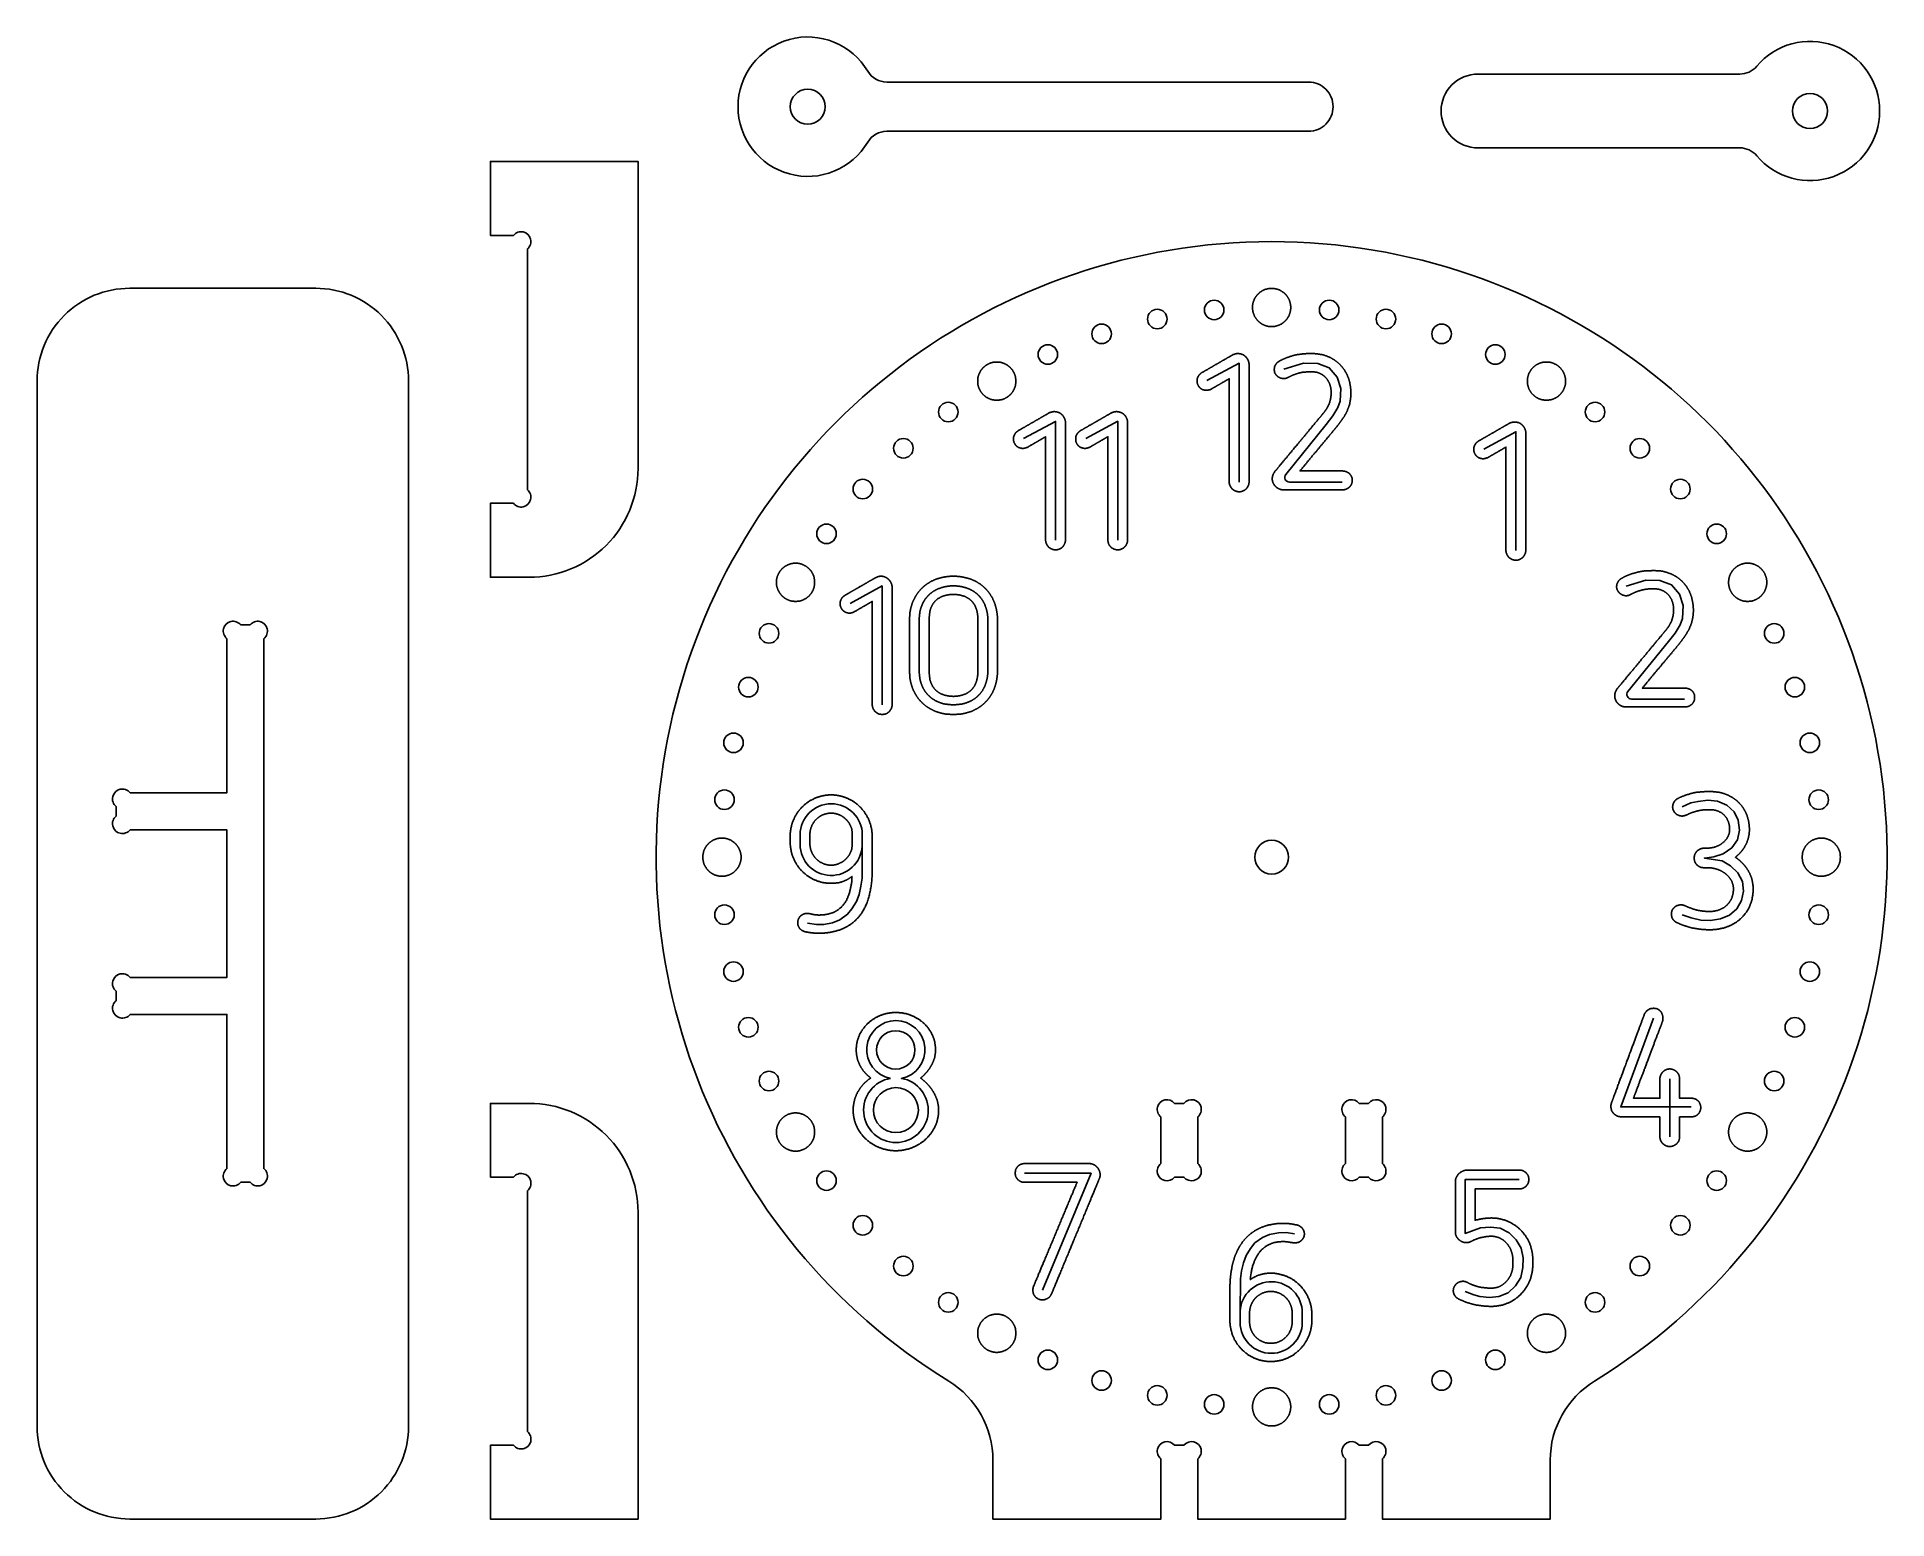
# Model space of a CAD drawing. Extents: x 0.2 to 12, y 0.1 to 9.6.
import ezdxf

# ---------------------------------------------------------------- set-up
doc = ezdxf.new("R2010")
doc.units = 0
doc.layers.get('0').update_dxf_attribs({"color": 3, "linetype": 'CONTINUOUS'})
doc.layers.add('ENGRAVE', color=6, linetype='CONTINUOUS')

msp = doc.modelspace()

# ---------------------------------------------------------------- linework, layer by layer
for p, q in [((6.072, 6.101), (6.07, 6.101)), ((6.328, 0.508), (6.328, 0.503)), ((6.328, 0.503), (6.328, 0.499)), ((6.328, 0.499), (6.328, 0.495)), ((6.328, 0.495), (6.328, 0.49))]:
    msp.add_line(p, q)
at = {"linetype": 'CONTINUOUS'}
for points in [[(8.347, 9.325), (5.648, 9.325, -0.265525), (5.527, 9.394, 3.665602), (5.527, 8.941, -0.265525), (5.648, 9.01), (8.347, 9.01, 0.414214), (8.504, 9.167, 0.414214)], [(9.195, 9.14, 0.414214), (9.431, 8.904), (11.106, 8.904, -0.221836), (11.214, 8.854, 2.749782), (11.214, 9.426, -0.221836), (11.106, 9.376), (9.431, 9.376, 0.414214)], [(0.212, 7.412), (0.212, 0.726, 0.414214), (0.806, 0.132), (1.995, 0.132, 0.414214), (2.589, 0.726), (2.589, 7.412, 0.414214), (1.995, 8.006), (0.806, 8.006, 0.414214)], [(0.718, 4.69), (0.718, 4.629, 1.114435), (0.807, 4.541), (1.427, 4.541), (1.427, 3.597), (0.807, 3.597, 1.114435), (0.718, 3.509), (0.718, 3.448, 1.114435), (0.807, 3.36), (1.427, 3.36), (1.427, 2.374, 1.114435), (1.515, 2.286), (1.575, 2.286, 1.114435), (1.663, 2.374), (1.663, 5.764, 1.114435), (1.575, 5.852), (1.515, 5.852, 1.114435), (1.427, 5.764), (1.427, 4.778), (0.807, 4.778, 1.114435)], [(7.402, 2.406, 1.114435), (7.49, 2.319), (7.55, 2.319, 1.114435), (7.638, 2.406), (7.638, 2.704, 1.114435), (7.55, 2.791), (7.49, 2.791, 1.114435), (7.402, 2.704)], [(8.583, 2.406, 1.114435), (8.671, 2.319), (8.731, 2.319, 1.114435), (8.819, 2.406), (8.819, 2.704, 1.114435), (8.731, 2.791), (8.671, 2.791, 1.114435), (8.583, 2.704)]]:
    msp.add_lwpolyline(points, format="xyb", close=True, dxfattribs=at)
for points in [[(3.113, 6.157), (3.113, 6.63), (3.26, 6.63, 1.114435), (3.349, 6.717), (3.349, 8.257, 1.114435), (3.26, 8.344), (3.113, 8.344), (3.113, 8.817), (3.349, 8.817), (4.057, 8.817), (4.057, 6.853, -0.414214), (3.361, 6.157), (3.349, 6.157), (3.113, 6.157), (3.349, 6.157)], [(3.113, 2.791), (3.113, 2.319), (3.26, 2.319, -1.114435), (3.349, 2.231), (3.349, 0.692, -1.114435), (3.26, 0.604), (3.113, 0.604), (3.113, 0.132), (3.349, 0.132), (4.057, 0.132), (4.057, 2.095, 0.414214), (3.361, 2.791), (3.349, 2.791), (3.113, 2.791), (3.349, 2.791)]]:
    msp.add_lwpolyline(points, format="xyb", dxfattribs=at)
msp.add_lwpolyline([(7.638, 0.517), (7.638, 0.132), (8.583, 0.132), (8.583, 0.517, -1.114435), (8.671, 0.604), (8.731, 0.604, -1.114435), (8.819, 0.517), (8.819, 0.132), (9.893, 0.132), (9.893, 0.132), (9.893, 0.132), (9.893, 0.132), (9.893, 0.133), (9.893, 0.133), (9.893, 0.133), (9.893, 0.134), (9.893, 0.134), (9.893, 0.135), (9.893, 0.135), (9.893, 0.136), (9.893, 0.137), (9.893, 0.138), (9.893, 0.139), (9.893, 0.14), (9.893, 0.141), (9.893, 0.142), (9.893, 0.143), (9.893, 0.144), (9.893, 0.145), (9.893, 0.147), (9.893, 0.148), (9.893, 0.15), (9.893, 0.151), (9.893, 0.153), (9.893, 0.154), (9.893, 0.156), (9.893, 0.158), (9.893, 0.159), (9.893, 0.161), (9.893, 0.163), (9.893, 0.165), (9.893, 0.167), (9.893, 0.169), (9.893, 0.171), (9.893, 0.173), (9.893, 0.176), (9.893, 0.178), (9.893, 0.18), (9.893, 0.183), (9.893, 0.185), (9.893, 0.187), (9.893, 0.19), (9.893, 0.192), (9.893, 0.195), (9.893, 0.198), (9.893, 0.2), (9.893, 0.203), (9.893, 0.206), (9.893, 0.209), (9.893, 0.211), (9.893, 0.214), (9.893, 0.217), (9.893, 0.22), (9.893, 0.223), (9.893, 0.226), (9.893, 0.229), (9.893, 0.233), (9.893, 0.236), (9.893, 0.239), (9.893, 0.242), (9.893, 0.245), (9.893, 0.249), (9.893, 0.252), (9.893, 0.255), (9.893, 0.259), (9.893, 0.262), (9.893, 0.266), (9.893, 0.269), (9.893, 0.273), (9.893, 0.276), (9.893, 0.28), (9.893, 0.284), (9.893, 0.287), (9.893, 0.291), (9.893, 0.295), (9.893, 0.298), (9.893, 0.302), (9.893, 0.306), (9.893, 0.31), (9.893, 0.314), (9.893, 0.318), (9.893, 0.321), (9.893, 0.325), (9.893, 0.329), (9.893, 0.333), (9.893, 0.337), (9.893, 0.341), (9.893, 0.345), (9.893, 0.349), (9.893, 0.353), (9.893, 0.357), (9.893, 0.362), (9.893, 0.366), (9.893, 0.37), (9.893, 0.374), (9.893, 0.378), (9.893, 0.382), (9.893, 0.387), (9.893, 0.391), (9.893, 0.395), (9.893, 0.399), (9.893, 0.404), (9.893, 0.408), (9.893, 0.412), (9.893, 0.416), (9.893, 0.421), (9.893, 0.425), (9.893, 0.429), (9.893, 0.434), (9.893, 0.438), (9.893, 0.442), (9.893, 0.447), (9.893, 0.451), (9.893, 0.455), (9.893, 0.46), (9.893, 0.464), (9.893, 0.468), (9.893, 0.473), (9.893, 0.477), (9.893, 0.482), (9.893, 0.486), (9.893, 0.49), (9.893, 0.495), (9.893, 0.499), (9.893, 0.503), (9.893, 0.509, -0.260299), (10.176, 1.014, 3.52937), (6.045, 1.014, -0.260301), (6.328, 0.509), (6.328, 0.486), (6.328, 0.482), (6.328, 0.477), (6.328, 0.473), (6.328, 0.468), (6.328, 0.464), (6.328, 0.46), (6.328, 0.455), (6.328, 0.451), (6.328, 0.447), (6.328, 0.442), (6.328, 0.438), (6.328, 0.434), (6.328, 0.429), (6.328, 0.425), (6.328, 0.421), (6.328, 0.416), (6.328, 0.412), (6.328, 0.408), (6.328, 0.404), (6.328, 0.399), (6.328, 0.395), (6.328, 0.391), (6.328, 0.387), (6.328, 0.382), (6.328, 0.378), (6.328, 0.374), (6.328, 0.37), (6.328, 0.366), (6.328, 0.362), (6.328, 0.357), (6.328, 0.353), (6.328, 0.349), (6.328, 0.345), (6.328, 0.341), (6.328, 0.337), (6.328, 0.333), (6.328, 0.329), (6.328, 0.325), (6.328, 0.321), (6.328, 0.318), (6.328, 0.314), (6.328, 0.31), (6.328, 0.306), (6.328, 0.302), (6.328, 0.298), (6.328, 0.295), (6.328, 0.291), (6.328, 0.287), (6.328, 0.284), (6.328, 0.28), (6.328, 0.276), (6.328, 0.273), (6.328, 0.269), (6.328, 0.266), (6.328, 0.262), (6.328, 0.259), (6.328, 0.255), (6.328, 0.252), (6.328, 0.249), (6.328, 0.245), (6.328, 0.242), (6.328, 0.239), (6.328, 0.236), (6.328, 0.233), (6.328, 0.229), (6.328, 0.226), (6.328, 0.223), (6.328, 0.22), (6.328, 0.217), (6.328, 0.214), (6.328, 0.211), (6.328, 0.209), (6.328, 0.206), (6.328, 0.203), (6.328, 0.2), (6.328, 0.198), (6.328, 0.195), (6.328, 0.192), (6.328, 0.19), (6.328, 0.187), (6.328, 0.185), (6.328, 0.183), (6.328, 0.18), (6.328, 0.178), (6.328, 0.176), (6.328, 0.173), (6.328, 0.171), (6.328, 0.169), (6.328, 0.167), (6.328, 0.165), (6.328, 0.163), (6.328, 0.161), (6.328, 0.159), (6.328, 0.158), (6.328, 0.156), (6.328, 0.154), (6.328, 0.153), (6.328, 0.151), (6.328, 0.15), (6.328, 0.148), (6.328, 0.147), (6.328, 0.145), (6.328, 0.144), (6.328, 0.143), (6.328, 0.142), (6.328, 0.141), (6.328, 0.14), (6.328, 0.139), (6.328, 0.138), (6.328, 0.137), (6.328, 0.136), (6.328, 0.135), (6.328, 0.135), (6.328, 0.134), (6.328, 0.134), (6.328, 0.133), (6.328, 0.133), (6.328, 0.133), (6.328, 0.132), (6.328, 0.132), (6.328, 0.132), (6.328, 0.132), (6.328, 0.132), (6.328, 0.132), (6.329, 0.132), (6.329, 0.132), (6.33, 0.132), (6.331, 0.132), (6.332, 0.132), (6.333, 0.132), (6.334, 0.132), (6.336, 0.132), (6.337, 0.132), (6.339, 0.132), (6.341, 0.132), (6.343, 0.132), (6.345, 0.132), (6.348, 0.132), (6.35, 0.132), (6.353, 0.132), (6.356, 0.132), (6.359, 0.132), (6.362, 0.132), (6.365, 0.132), (6.368, 0.132), (6.372, 0.132), (6.376, 0.132), (6.38, 0.132), (6.383, 0.132), (6.388, 0.132), (6.392, 0.132), (6.396, 0.132), (6.401, 0.132), (6.406, 0.132), (6.41, 0.132), (6.415, 0.132), (6.42, 0.132), (6.426, 0.132), (6.431, 0.132), (6.437, 0.132), (6.442, 0.132), (6.448, 0.132), (6.454, 0.132), (6.46, 0.132), (6.466, 0.132), (6.472, 0.132), (6.479, 0.132), (6.485, 0.132), (6.492, 0.132), (6.499, 0.132), (6.506, 0.132), (6.513, 0.132), (6.52, 0.132), (6.528, 0.132), (6.535, 0.132), (6.543, 0.132), (6.551, 0.132), (6.558, 0.132), (6.566, 0.132), (6.575, 0.132), (6.583, 0.132), (6.591, 0.132), (6.6, 0.132), (6.608, 0.132), (6.617, 0.132), (6.626, 0.132), (6.635, 0.132), (6.644, 0.132), (6.653, 0.132), (6.662, 0.132), (6.672, 0.132), (6.681, 0.132), (6.691, 0.132), (6.701, 0.132), (6.711, 0.132), (6.721, 0.132), (6.731, 0.132), (6.741, 0.132), (6.752, 0.132), (6.762, 0.132), (6.773, 0.132), (6.783, 0.132), (6.794, 0.132), (6.805, 0.132), (6.816, 0.132), (6.827, 0.132), (6.839, 0.132), (6.85, 0.132), (6.861, 0.132), (6.873, 0.132), (6.885, 0.132), (6.897, 0.132), (6.908, 0.132), (6.92, 0.132), (6.933, 0.132), (6.945, 0.132), (6.957, 0.132), (6.97, 0.132), (6.982, 0.132), (6.995, 0.132), (7.007, 0.132), (7.02, 0.132), (7.033, 0.132), (7.046, 0.132), (7.059, 0.132), (7.072, 0.132), (7.086, 0.132), (7.099, 0.132), (7.113, 0.132), (7.126, 0.132), (7.14, 0.132), (7.154, 0.132), (7.168, 0.132), (7.182, 0.132), (7.196, 0.132), (7.21, 0.132), (7.224, 0.132), (7.238, 0.132), (7.253, 0.132), (7.267, 0.132), (7.282, 0.132), (7.297, 0.132), (7.311, 0.132), (7.326, 0.132), (7.341, 0.132), (7.356, 0.132), (7.371, 0.132), (7.387, 0.132), (7.402, 0.132), (7.402, 0.517, -1.114435), (7.49, 0.604), (7.55, 0.604, -1.114435)], format="xyb", close=True)
for points in [[(7.966, 7.042), (7.966, 7.033), (7.966, 7.025), (7.966, 7.016), (7.966, 7.008), (7.966, 7), (7.966, 6.991), (7.966, 6.983), (7.966, 6.975), (7.966, 6.967), (7.966, 6.959), (7.966, 6.952), (7.966, 6.944), (7.966, 6.936), (7.966, 6.929), (7.966, 6.921), (7.966, 6.914), (7.966, 6.907), (7.966, 6.9), (7.966, 6.893), (7.966, 6.886), (7.966, 6.88), (7.966, 6.873), (7.966, 6.867), (7.966, 6.861), (7.966, 6.855), (7.966, 6.849), (7.966, 6.843), (7.966, 6.838), (7.966, 6.832), (7.966, 6.827), (7.966, 6.822), (7.966, 6.818), (7.966, 6.813), (7.966, 6.809), (7.966, 6.804), (7.966, 6.8), (7.966, 6.797), (7.966, 6.793), (7.966, 6.79), (7.966, 6.786), (7.966, 6.784), (7.966, 6.781), (7.966, 6.778), (7.966, 6.776), (7.966, 6.774), (7.966, 6.772), (7.966, 6.771), (7.966, 6.77), (7.966, 6.769), (7.966, 6.768), (7.966, 6.768), (7.966, 6.768), (7.966, 6.767), (7.966, 6.766), (7.966, 6.765), (7.966, 6.764), (7.966, 6.763), (7.966, 6.762), (7.966, 6.761), (7.966, 6.76), (7.965, 6.759), (7.965, 6.758), (7.965, 6.757), (7.965, 6.756), (7.965, 6.756), (7.965, 6.755), (7.964, 6.754), (7.964, 6.753), (7.964, 6.752), (7.964, 6.751), (7.964, 6.75), (7.963, 6.749), (7.963, 6.748), (7.963, 6.748), (7.963, 6.747), (7.962, 6.746), (7.962, 6.745), (7.962, 6.744), (7.961, 6.743), (7.961, 6.743), (7.961, 6.742), (7.96, 6.741), (7.96, 6.74), (7.96, 6.739), (7.959, 6.739), (7.959, 6.738), (7.958, 6.737), (7.958, 6.736), (7.957, 6.735), (7.957, 6.735), (7.957, 6.734), (7.956, 6.733), (7.956, 6.732), (7.955, 6.732), (7.955, 6.731), (7.954, 6.73), (7.954, 6.73), (7.953, 6.729), (7.953, 6.728), (7.952, 6.727), (7.951, 6.727), (7.951, 6.726), (7.95, 6.725), (7.95, 6.725), (7.949, 6.724), (7.949, 6.723), (7.948, 6.723), (7.947, 6.722), (7.947, 6.722), (7.946, 6.721), (7.946, 6.72), (7.945, 6.72), (7.944, 6.719), (7.944, 6.719), (7.943, 6.718), (7.942, 6.718), (7.942, 6.717), (7.941, 6.717), (7.94, 6.716), (7.939, 6.715), (7.939, 6.715), (7.938, 6.714), (7.937, 6.714), (7.937, 6.714), (7.936, 6.713), (7.935, 6.713), (7.934, 6.712), (7.934, 6.712), (7.933, 6.711), (7.932, 6.711), (7.931, 6.711), (7.931, 6.71), (7.93, 6.71), (7.929, 6.709), (7.928, 6.709), (7.927, 6.709), (7.927, 6.708), (7.926, 6.708), (7.925, 6.708), (7.924, 6.707), (7.923, 6.707), (7.922, 6.707), (7.922, 6.707), (7.921, 6.706), (7.92, 6.706), (7.919, 6.706), (7.918, 6.706), (7.917, 6.705), (7.916, 6.705), (7.916, 6.705), (7.915, 6.705), (7.914, 6.705), (7.913, 6.705), (7.912, 6.704), (7.911, 6.704), (7.91, 6.704), (7.909, 6.704), (7.908, 6.704), (7.908, 6.704), (7.907, 6.704), (7.906, 6.704), (7.905, 6.704), (7.904, 6.704), (7.903, 6.704), (7.902, 6.704), (7.901, 6.704), (7.9, 6.704), (7.899, 6.704), (7.898, 6.704), (7.897, 6.704), (7.896, 6.704), (7.895, 6.704), (7.894, 6.704), (7.894, 6.705), (7.893, 6.705), (7.892, 6.705), (7.891, 6.705), (7.89, 6.705), (7.889, 6.705), (7.888, 6.706), (7.887, 6.706), (7.886, 6.706), (7.886, 6.706), (7.885, 6.707), (7.884, 6.707), (7.883, 6.707), (7.882, 6.707), (7.881, 6.708), (7.88, 6.708), (7.88, 6.708), (7.879, 6.709), (7.878, 6.709), (7.877, 6.709), (7.876, 6.71), (7.875, 6.71), (7.875, 6.711), (7.874, 6.711), (7.873, 6.711), (7.872, 6.712), (7.872, 6.712), (7.871, 6.713), (7.87, 6.713), (7.869, 6.714), (7.869, 6.714), (7.868, 6.714), (7.867, 6.715), (7.866, 6.715), (7.866, 6.716), (7.865, 6.717), (7.864, 6.717), (7.864, 6.718), (7.863, 6.718), (7.862, 6.719), (7.862, 6.719), (7.861, 6.72), (7.86, 6.72), (7.86, 6.721), (7.859, 6.722), (7.858, 6.722), (7.858, 6.723), (7.857, 6.723), (7.857, 6.724), (7.856, 6.725), (7.855, 6.725), (7.855, 6.726), (7.854, 6.727), (7.854, 6.727), (7.853, 6.728), (7.853, 6.729), (7.852, 6.73), (7.852, 6.73), (7.851, 6.731), (7.851, 6.732), (7.85, 6.732), (7.85, 6.733), (7.849, 6.734), (7.849, 6.735), (7.848, 6.735), (7.848, 6.736), (7.847, 6.737), (7.847, 6.738), (7.847, 6.739), (7.846, 6.739), (7.846, 6.74), (7.845, 6.741), (7.845, 6.742), (7.845, 6.743), (7.844, 6.743), (7.844, 6.744), (7.844, 6.745), (7.843, 6.746), (7.843, 6.747), (7.843, 6.748), (7.842, 6.748), (7.842, 6.749), (7.842, 6.75), (7.842, 6.751), (7.842, 6.752), (7.841, 6.753), (7.841, 6.754), (7.841, 6.755), (7.841, 6.756), (7.841, 6.756), (7.84, 6.757), (7.84, 6.758), (7.84, 6.759), (7.84, 6.76), (7.84, 6.761), (7.84, 6.762), (7.84, 6.763), (7.84, 6.764), (7.84, 6.765), (7.84, 6.766), (7.84, 6.767), (7.84, 6.768), (7.84, 6.768), (7.84, 6.768), (7.84, 6.769), (7.84, 6.77), (7.84, 6.771), (7.84, 6.772), (7.84, 6.773), (7.84, 6.775), (7.84, 6.777), (7.84, 6.779), (7.84, 6.782), (7.84, 6.784), (7.84, 6.787), (7.84, 6.79), (7.84, 6.793), (7.84, 6.796), (7.84, 6.8), (7.84, 6.804), (7.84, 6.808), (7.84, 6.812), (7.84, 6.816), (7.84, 6.82), (7.84, 6.825), (7.84, 6.829), (7.84, 6.834), (7.84, 6.839), (7.84, 6.844), (7.84, 6.85), (7.84, 6.855), (7.84, 6.861), (7.84, 6.866), (7.84, 6.872), (7.84, 6.878), (7.84, 6.884), (7.84, 6.89), (7.84, 6.897), (7.84, 6.903), (7.84, 6.909), (7.84, 6.916), (7.84, 6.923), (7.84, 6.93), (7.84, 6.936), (7.84, 6.943), (7.84, 6.95), (7.84, 6.957), (7.84, 6.965), (7.84, 6.972), (7.84, 6.979), (7.84, 6.986), (7.84, 6.994), (7.84, 7.001), (7.84, 7.009), (7.84, 7.016), (7.84, 7.024), (7.84, 7.032), (7.84, 7.039), (7.84, 7.047), (7.84, 7.055), (7.84, 7.063), (7.84, 7.07), (7.84, 7.078), (7.84, 7.086), (7.84, 7.094), (7.84, 7.101), (7.84, 7.109), (7.84, 7.117), (7.84, 7.125), (7.84, 7.133), (7.84, 7.14), (7.84, 7.148), (7.84, 7.156), (7.84, 7.163), (7.84, 7.171), (7.84, 7.179), (7.84, 7.186), (7.84, 7.194), (7.84, 7.201), (7.84, 7.209), (7.84, 7.216), (7.84, 7.223), (7.84, 7.23), (7.84, 7.238), (7.84, 7.245), (7.84, 7.252), (7.84, 7.259), (7.84, 7.266), (7.84, 7.272), (7.84, 7.279), (7.84, 7.286), (7.84, 7.292), (7.84, 7.298), (7.84, 7.305), (7.84, 7.311), (7.84, 7.317), (7.84, 7.323), (7.84, 7.329), (7.84, 7.334), (7.84, 7.34), (7.84, 7.345), (7.84, 7.351), (7.84, 7.356), (7.84, 7.361), (7.84, 7.366), (7.84, 7.37), (7.84, 7.375), (7.84, 7.379), (7.84, 7.384), (7.84, 7.388), (7.84, 7.391), (7.84, 7.395), (7.84, 7.399), (7.84, 7.402), (7.84, 7.405), (7.84, 7.408), (7.84, 7.411), (7.84, 7.413), (7.84, 7.416), (7.84, 7.418), (7.84, 7.42), (7.84, 7.422), (7.84, 7.423), (7.84, 7.424), (7.84, 7.426), (7.84, 7.426), (7.84, 7.427), (7.84, 7.427), (7.84, 7.427), (7.84, 7.427), (7.84, 7.427), (7.839, 7.427), (7.839, 7.427), (7.839, 7.427), (7.839, 7.427), (7.839, 7.427), (7.838, 7.427), (7.838, 7.427), (7.838, 7.426), (7.837, 7.426), (7.837, 7.426), (7.836, 7.426), (7.836, 7.425), (7.835, 7.425), (7.835, 7.425), (7.834, 7.424), (7.834, 7.424), (7.833, 7.424), (7.832, 7.423), (7.832, 7.423), (7.831, 7.422), (7.83, 7.422), (7.829, 7.421), (7.828, 7.421), (7.828, 7.421), (7.827, 7.42), (7.826, 7.42), (7.825, 7.419), (7.824, 7.418), (7.823, 7.418), (7.822, 7.417), (7.821, 7.417), (7.82, 7.416), (7.819, 7.416), (7.818, 7.415), (7.817, 7.414), (7.816, 7.414), (7.815, 7.413), (7.814, 7.412), (7.813, 7.412), (7.811, 7.411), (7.81, 7.41), (7.809, 7.41), (7.808, 7.409), (7.807, 7.408), (7.805, 7.408), (7.804, 7.407), (7.803, 7.406), (7.802, 7.406), (7.801, 7.405), (7.799, 7.404), (7.798, 7.403), (7.797, 7.403), (7.795, 7.402), (7.794, 7.401), (7.793, 7.4), (7.792, 7.4), (7.79, 7.399), (7.789, 7.398), (7.788, 7.397), (7.786, 7.397), (7.785, 7.396), (7.784, 7.395), (7.782, 7.394), (7.781, 7.394), (7.78, 7.393), (7.779, 7.392), (7.777, 7.391), (7.776, 7.391), (7.775, 7.39), (7.773, 7.389), (7.772, 7.388), (7.771, 7.388), (7.77, 7.387), (7.768, 7.386), (7.767, 7.386), (7.766, 7.385), (7.765, 7.384), (7.763, 7.383), (7.762, 7.383), (7.761, 7.382), (7.76, 7.381), (7.759, 7.381), (7.757, 7.38), (7.756, 7.379), (7.755, 7.379), (7.754, 7.378), (7.753, 7.377), (7.752, 7.377), (7.751, 7.376), (7.75, 7.376), (7.749, 7.375), (7.748, 7.374), (7.747, 7.374), (7.746, 7.373), (7.745, 7.373), (7.744, 7.372), (7.743, 7.372), (7.742, 7.371), (7.741, 7.371), (7.74, 7.37), (7.74, 7.37), (7.739, 7.369), (7.738, 7.369), (7.737, 7.368), (7.737, 7.368), (7.736, 7.368), (7.735, 7.367), (7.735, 7.367), (7.734, 7.366), (7.733, 7.366), (7.733, 7.366), (7.732, 7.366), (7.732, 7.365), (7.732, 7.365), (7.731, 7.365), (7.731, 7.365), (7.73, 7.364), (7.73, 7.364), (7.73, 7.364), (7.73, 7.364), (7.73, 7.364), (7.729, 7.364), (7.729, 7.364), (7.729, 7.364), (7.729, 7.364), (7.729, 7.364), (7.729, 7.363), (7.728, 7.363), (7.728, 7.363), (7.728, 7.363), (7.728, 7.363), (7.727, 7.363), (7.727, 7.362), (7.727, 7.362), (7.726, 7.362), (7.726, 7.362), (7.726, 7.362), (7.725, 7.362), (7.725, 7.361), (7.725, 7.361), (7.725, 7.361), (7.724, 7.361), (7.724, 7.361), (7.724, 7.361), (7.723, 7.36), (7.723, 7.36), (7.723, 7.36), (7.722, 7.36), (7.722, 7.36), (7.722, 7.36), (7.721, 7.359), (7.721, 7.359), (7.721, 7.359), (7.72, 7.359), (7.72, 7.359), (7.72, 7.359), (7.719, 7.359), (7.719, 7.358), (7.719, 7.358), (7.718, 7.358), (7.718, 7.358), (7.718, 7.358), (7.717, 7.358), (7.717, 7.358), (7.717, 7.357), (7.716, 7.357), (7.716, 7.357), (7.715, 7.357), (7.715, 7.357), (7.715, 7.357), (7.714, 7.357), (7.714, 7.357), (7.714, 7.356), (7.713, 7.356), (7.713, 7.356), (7.713, 7.356), (7.712, 7.356), (7.712, 7.356), (7.712, 7.356), (7.711, 7.356), (7.711, 7.356), (7.711, 7.355), (7.71, 7.355), (7.71, 7.355), (7.709, 7.355), (7.709, 7.355), (7.709, 7.355), (7.708, 7.355), (7.708, 7.355), (7.708, 7.355), (7.707, 7.355), (7.707, 7.354), (7.707, 7.354), (7.706, 7.354), (7.706, 7.354), (7.706, 7.354), (7.705, 7.354), (7.705, 7.354), (7.705, 7.354), (7.704, 7.354), (7.704, 7.354), (7.703, 7.354), (7.703, 7.354), (7.703, 7.354), (7.702, 7.354), (7.702, 7.353), (7.702, 7.353), (7.701, 7.353), (7.701, 7.353), (7.701, 7.353), (7.7, 7.353), (7.7, 7.353), (7.7, 7.353), (7.699, 7.353), (7.699, 7.353), (7.699, 7.353), (7.698, 7.353), (7.698, 7.353), (7.698, 7.353), (7.697, 7.353), (7.697, 7.353), (7.697, 7.353), (7.696, 7.353), (7.696, 7.353), (7.696, 7.353), (7.695, 7.353), (7.695, 7.353), (7.695, 7.353), (7.694, 7.353), (7.694, 7.353), (7.694, 7.353), (7.693, 7.353), (7.692, 7.353), (7.691, 7.353), (7.69, 7.353), (7.689, 7.353), (7.688, 7.353), (7.687, 7.353), (7.686, 7.353), (7.685, 7.353), (7.685, 7.353), (7.684, 7.353), (7.683, 7.354), (7.682, 7.354), (7.681, 7.354), (7.68, 7.354), (7.679, 7.354), (7.678, 7.355), (7.677, 7.355), (7.676, 7.355), (7.676, 7.355), (7.675, 7.356), (7.674, 7.356), (7.673, 7.356), (7.672, 7.356), (7.671, 7.357), (7.671, 7.357), (7.67, 7.357), (7.669, 7.358), (7.668, 7.358), (7.667, 7.359), (7.667, 7.359), (7.666, 7.359), (7.665, 7.36), (7.664, 7.36), (7.663, 7.361), (7.663, 7.361), (7.662, 7.361), (7.661, 7.362), (7.66, 7.362), (7.66, 7.363), (7.659, 7.363), (7.658, 7.364), (7.658, 7.364), (7.657, 7.365), (7.656, 7.365), (7.656, 7.366), (7.655, 7.366), (7.654, 7.367), (7.654, 7.368), (7.653, 7.368), (7.652, 7.369), (7.652, 7.369), (7.651, 7.37), (7.65, 7.371), (7.65, 7.371), (7.649, 7.372), (7.649, 7.372), (7.648, 7.373), (7.648, 7.374), (7.647, 7.374), (7.646, 7.375), (7.646, 7.376), (7.645, 7.377), (7.645, 7.377), (7.644, 7.378), (7.644, 7.379), (7.643, 7.379), (7.643, 7.38), (7.643, 7.381), (7.642, 7.382), (7.642, 7.382), (7.641, 7.383), (7.641, 7.384), (7.64, 7.385), (7.64, 7.385), (7.64, 7.386), (7.639, 7.387), (7.639, 7.388), (7.638, 7.389), (7.638, 7.389), (7.638, 7.39), (7.638, 7.391), (7.637, 7.392), (7.637, 7.393), (7.637, 7.393), (7.636, 7.394), (7.636, 7.395), (7.636, 7.396), (7.636, 7.397), (7.635, 7.398), (7.635, 7.399), (7.635, 7.399), (7.635, 7.4), (7.635, 7.401), (7.634, 7.402), (7.634, 7.403), (7.634, 7.404), (7.634, 7.405), (7.634, 7.406), (7.634, 7.407), (7.634, 7.408), (7.634, 7.408), (7.634, 7.409), (7.634, 7.41), (7.634, 7.411), (7.634, 7.412), (7.634, 7.413), (7.634, 7.414), (7.634, 7.414), (7.634, 7.415), (7.634, 7.415), (7.634, 7.416), (7.634, 7.417), (7.634, 7.417), (7.634, 7.418), (7.634, 7.419), (7.634, 7.419), (7.634, 7.42), (7.634, 7.42), (7.634, 7.421), (7.634, 7.422), (7.634, 7.422), (7.634, 7.423), (7.634, 7.423), (7.635, 7.424), (7.635, 7.425), (7.635, 7.425), (7.635, 7.426), (7.635, 7.426), (7.635, 7.427), (7.635, 7.427), (7.635, 7.428), (7.636, 7.429), (7.636, 7.429), (7.636, 7.43), (7.636, 7.43), (7.636, 7.431), (7.636, 7.432), (7.637, 7.432), (7.637, 7.433), (7.637, 7.433), (7.637, 7.434), (7.637, 7.434), (7.638, 7.435), (7.638, 7.435), (7.638, 7.436), (7.638, 7.437), (7.638, 7.437), (7.639, 7.438), (7.639, 7.438), (7.639, 7.439), (7.639, 7.439), (7.64, 7.44), (7.64, 7.44), (7.64, 7.441), (7.641, 7.441), (7.641, 7.442), (7.641, 7.442), (7.641, 7.443), (7.642, 7.444), (7.642, 7.444), (7.642, 7.445), (7.643, 7.445), (7.643, 7.446), (7.643, 7.446), (7.644, 7.447), (7.644, 7.447), (7.644, 7.448), (7.645, 7.448), (7.645, 7.449), (7.645, 7.449), (7.646, 7.45), (7.646, 7.45), (7.647, 7.45), (7.647, 7.451), (7.647, 7.451), (7.648, 7.452), (7.648, 7.452), (7.649, 7.453), (7.649, 7.453), (7.649, 7.454), (7.65, 7.454), (7.65, 7.455), (7.651, 7.455), (7.651, 7.456), (7.651, 7.456), (7.652, 7.456), (7.652, 7.457), (7.653, 7.457), (7.653, 7.458), (7.654, 7.458), (7.654, 7.459), (7.655, 7.459), (7.655, 7.459), (7.656, 7.46), (7.656, 7.46), (7.657, 7.461), (7.657, 7.461), (7.658, 7.461), (7.658, 7.462), (7.659, 7.462), (7.659, 7.463), (7.66, 7.463), (7.66, 7.463), (7.661, 7.464), (7.661, 7.464), (7.662, 7.465), (7.663, 7.465), (7.663, 7.465), (7.664, 7.466), (7.664, 7.466), (7.665, 7.466), (7.665, 7.467), (7.666, 7.467), (7.666, 7.467), (7.666, 7.467), (7.666, 7.467), (7.666, 7.467), (7.667, 7.467), (7.667, 7.468), (7.668, 7.468), (7.668, 7.468), (7.669, 7.469), (7.67, 7.469), (7.67, 7.47), (7.671, 7.47), (7.672, 7.47), (7.673, 7.471), (7.674, 7.472), (7.675, 7.472), (7.676, 7.473), (7.677, 7.473), (7.678, 7.474), (7.68, 7.475), (7.681, 7.476), (7.682, 7.476), (7.684, 7.477), (7.685, 7.478), (7.687, 7.479), (7.688, 7.48), (7.69, 7.481), (7.691, 7.482), (7.693, 7.482), (7.694, 7.483), (7.696, 7.484), (7.698, 7.485), (7.7, 7.486), (7.702, 7.487), (7.703, 7.489), (7.705, 7.49), (7.707, 7.491), (7.709, 7.492), (7.711, 7.493), (7.713, 7.494), (7.715, 7.495), (7.717, 7.496), (7.719, 7.498), (7.721, 7.499), (7.723, 7.5), (7.725, 7.501), (7.728, 7.502), (7.73, 7.504), (7.732, 7.505), (7.734, 7.506), (7.736, 7.508), (7.739, 7.509), (7.741, 7.51), (7.743, 7.511), (7.745, 7.513), (7.748, 7.514), (7.75, 7.515), (7.752, 7.517), (7.754, 7.518), (7.757, 7.519), (7.759, 7.521), (7.761, 7.522), (7.764, 7.523), (7.766, 7.525), (7.768, 7.526), (7.77, 7.527), (7.773, 7.528), (7.775, 7.53), (7.777, 7.531), (7.779, 7.532), (7.782, 7.534), (7.784, 7.535), (7.786, 7.536), (7.788, 7.538), (7.791, 7.539), (7.793, 7.54), (7.795, 7.541), (7.797, 7.543), (7.799, 7.544), (7.801, 7.545), (7.803, 7.546), (7.806, 7.547), (7.808, 7.549), (7.81, 7.55), (7.812, 7.551), (7.814, 7.552), (7.816, 7.553), (7.818, 7.554), (7.819, 7.555), (7.821, 7.557), (7.823, 7.558), (7.825, 7.559), (7.827, 7.56), (7.829, 7.561), (7.83, 7.562), (7.832, 7.563), (7.834, 7.564), (7.835, 7.564), (7.837, 7.565), (7.838, 7.566), (7.84, 7.567), (7.841, 7.568), (7.842, 7.569), (7.844, 7.569), (7.845, 7.57), (7.846, 7.571), (7.848, 7.572), (7.849, 7.572), (7.85, 7.573), (7.851, 7.573), (7.852, 7.574), (7.853, 7.575), (7.854, 7.575), (7.854, 7.576), (7.855, 7.576), (7.856, 7.576), (7.856, 7.577), (7.857, 7.577), (7.858, 7.577), (7.858, 7.578), (7.858, 7.578), (7.859, 7.578), (7.859, 7.578), (7.859, 7.578), (7.859, 7.578), (7.859, 7.578), (7.86, 7.578), (7.86, 7.579), (7.86, 7.579), (7.86, 7.579), (7.861, 7.579), (7.861, 7.579), (7.861, 7.579), (7.862, 7.58), (7.862, 7.58), (7.862, 7.58), (7.863, 7.58), (7.863, 7.58), (7.863, 7.58), (7.863, 7.581), (7.864, 7.581), (7.864, 7.581), (7.864, 7.581), (7.865, 7.581), (7.865, 7.581), (7.865, 7.581), (7.866, 7.582), (7.866, 7.582), (7.866, 7.582), (7.867, 7.582), (7.867, 7.582), (7.867, 7.582), (7.867, 7.582), (7.868, 7.582), (7.868, 7.583), (7.868, 7.583), (7.869, 7.583), (7.869, 7.583), (7.869, 7.583), (7.87, 7.583), (7.87, 7.583), (7.87, 7.583), (7.871, 7.584), (7.871, 7.584), (7.871, 7.584), (7.872, 7.584), (7.872, 7.584), (7.872, 7.584), (7.872, 7.584), (7.873, 7.584), (7.873, 7.584), (7.873, 7.585), (7.874, 7.585), (7.874, 7.585), (7.874, 7.585), (7.875, 7.585), (7.875, 7.585), (7.875, 7.585), (7.876, 7.585), (7.876, 7.585), (7.876, 7.585), (7.877, 7.586), (7.877, 7.586), (7.877, 7.586), (7.878, 7.586), (7.878, 7.586), (7.878, 7.586), (7.879, 7.586), (7.879, 7.586), (7.879, 7.586), (7.88, 7.586), (7.88, 7.586), (7.88, 7.586), (7.881, 7.587), (7.881, 7.587), (7.881, 7.587), (7.882, 7.587), (7.882, 7.587), (7.882, 7.587), (7.882, 7.587), (7.883, 7.587), (7.883, 7.587), (7.883, 7.587), (7.884, 7.587), (7.884, 7.587), (7.884, 7.587), (7.885, 7.587), (7.885, 7.587), (7.885, 7.587), (7.886, 7.587), (7.886, 7.588), (7.886, 7.588), (7.887, 7.588), (7.887, 7.588), (7.887, 7.588), (7.888, 7.588), (7.888, 7.588), (7.888, 7.588), (7.889, 7.588), (7.889, 7.588), (7.889, 7.588), (7.89, 7.588), (7.89, 7.588), (7.89, 7.588), (7.891, 7.588), (7.891, 7.588), (7.891, 7.588), (7.892, 7.588), (7.892, 7.588), (7.892, 7.588), (7.893, 7.588), (7.893, 7.588), (7.893, 7.588), (7.894, 7.588), (7.894, 7.588), (7.894, 7.588), (7.895, 7.588), (7.895, 7.588), (7.896, 7.588), (7.897, 7.588), (7.898, 7.588), (7.9, 7.588), (7.901, 7.588), (7.902, 7.588), (7.903, 7.588), (7.904, 7.588), (7.905, 7.587), (7.906, 7.587), (7.907, 7.587), (7.908, 7.587), (7.909, 7.587), (7.91, 7.587), (7.911, 7.586), (7.912, 7.586), (7.913, 7.586), (7.914, 7.586), (7.915, 7.585), (7.916, 7.585), (7.917, 7.585), (7.917, 7.584), (7.918, 7.584), (7.919, 7.584), (7.92, 7.583), (7.921, 7.583), (7.922, 7.583), (7.923, 7.582), (7.924, 7.582), (7.925, 7.581), (7.926, 7.581), (7.927, 7.581), (7.928, 7.58), (7.928, 7.58), (7.929, 7.579), (7.93, 7.579), (7.931, 7.578), (7.932, 7.578), (7.933, 7.577), (7.933, 7.577), (7.934, 7.576), (7.935, 7.576), (7.936, 7.575), (7.937, 7.574), (7.938, 7.574), (7.938, 7.573), (7.939, 7.573), (7.94, 7.572), (7.941, 7.571), (7.941, 7.571), (7.942, 7.57), (7.943, 7.569), (7.944, 7.569), (7.944, 7.568), (7.945, 7.567), (7.946, 7.567), (7.946, 7.566), (7.947, 7.565), (7.948, 7.565), (7.948, 7.564), (7.949, 7.563), (7.95, 7.562), (7.95, 7.562), (7.951, 7.561), (7.951, 7.56), (7.952, 7.559), (7.953, 7.559), (7.953, 7.558), (7.954, 7.557), (7.954, 7.556), (7.955, 7.555), (7.955, 7.554), (7.956, 7.554), (7.956, 7.553), (7.957, 7.552), (7.957, 7.551), (7.958, 7.55), (7.958, 7.549), (7.959, 7.548), (7.959, 7.548), (7.96, 7.547), (7.96, 7.546), (7.96, 7.545), (7.961, 7.544), (7.961, 7.543), (7.961, 7.542), (7.962, 7.541), (7.962, 7.54), (7.962, 7.539), (7.963, 7.538), (7.963, 7.537), (7.963, 7.536), (7.964, 7.535), (7.964, 7.534), (7.964, 7.533), (7.964, 7.532), (7.964, 7.531), (7.965, 7.53), (7.965, 7.529), (7.965, 7.528), (7.965, 7.527), (7.965, 7.526), (7.965, 7.525), (7.966, 7.524), (7.966, 7.523), (7.966, 7.522), (7.966, 7.521), (7.966, 7.52), (7.966, 7.519), (7.966, 7.518), (7.966, 7.517), (7.966, 7.517), (7.966, 7.516), (7.966, 7.516), (7.966, 7.515), (7.966, 7.514), (7.966, 7.512), (7.966, 7.51), (7.966, 7.508), (7.966, 7.506), (7.966, 7.504), (7.966, 7.501), (7.966, 7.498), (7.966, 7.495), (7.966, 7.492), (7.966, 7.488), (7.966, 7.484), (7.966, 7.48), (7.966, 7.476), (7.966, 7.472), (7.966, 7.467), (7.966, 7.462), (7.966, 7.457), (7.966, 7.452), (7.966, 7.447), (7.966, 7.441), (7.966, 7.436), (7.966, 7.43), (7.966, 7.424), (7.966, 7.418), (7.966, 7.411), (7.966, 7.405), (7.966, 7.398), (7.966, 7.392), (7.966, 7.385), (7.966, 7.378), (7.966, 7.371), (7.966, 7.363), (7.966, 7.356), (7.966, 7.348), (7.966, 7.341), (7.966, 7.333), (7.966, 7.325), (7.966, 7.317), (7.966, 7.309), (7.966, 7.301), (7.966, 7.293), (7.966, 7.285), (7.966, 7.277), (7.966, 7.268), (7.966, 7.26), (7.966, 7.252), (7.966, 7.243), (7.966, 7.234), (7.966, 7.226), (7.966, 7.217), (7.966, 7.208), (7.966, 7.2), (7.966, 7.191), (7.966, 7.182), (7.966, 7.173), (7.966, 7.164), (7.966, 7.156), (7.966, 7.147), (7.966, 7.138), (7.966, 7.129), (7.966, 7.12), (7.966, 7.111), (7.966, 7.103), (7.966, 7.094), (7.966, 7.085), (7.966, 7.076), (7.966, 7.068), (7.966, 7.059), (7.966, 7.05)], [(8.488, 7.073), (8.486, 7.07), (8.484, 7.068), (8.482, 7.065), (8.479, 7.062), (8.477, 7.059), (8.474, 7.056), (8.472, 7.053), (8.469, 7.05), (8.467, 7.047), (8.464, 7.044), (8.462, 7.041), (8.459, 7.038), (8.456, 7.035), (8.454, 7.031), (8.451, 7.028), (8.448, 7.025), (8.445, 7.021), (8.443, 7.018), (8.44, 7.015), (8.437, 7.011), (8.434, 7.008), (8.431, 7.005), (8.428, 7.001), (8.425, 6.998), (8.422, 6.994), (8.419, 6.991), (8.417, 6.987), (8.414, 6.983), (8.411, 6.98), (8.408, 6.976), (8.405, 6.973), (8.402, 6.969), (8.399, 6.966), (8.396, 6.962), (8.393, 6.958), (8.39, 6.955), (8.386, 6.951), (8.383, 6.947), (8.38, 6.944), (8.377, 6.94), (8.374, 6.937), (8.371, 6.933), (8.368, 6.929), (8.365, 6.926), (8.362, 6.922), (8.359, 6.918), (8.356, 6.915), (8.353, 6.911), (8.35, 6.908), (8.347, 6.904), (8.344, 6.9), (8.341, 6.897), (8.338, 6.893), (8.335, 6.89), (8.333, 6.886), (8.33, 6.883), (8.327, 6.879), (8.324, 6.876), (8.321, 6.872), (8.318, 6.869), (8.316, 6.866), (8.313, 6.862), (8.31, 6.859), (8.307, 6.856), (8.305, 6.852), (8.302, 6.849), (8.299, 6.846), (8.297, 6.843), (8.294, 6.84), (8.292, 6.837), (8.292, 6.837), (8.292, 6.837), (8.292, 6.837), (8.292, 6.837), (8.293, 6.837), (8.293, 6.837), (8.294, 6.837), (8.295, 6.837), (8.295, 6.837), (8.296, 6.837), (8.297, 6.837), (8.298, 6.837), (8.3, 6.837), (8.301, 6.837), (8.302, 6.837), (8.303, 6.837), (8.305, 6.837), (8.306, 6.837), (8.308, 6.837), (8.31, 6.837), (8.311, 6.837), (8.313, 6.837), (8.315, 6.837), (8.317, 6.837), (8.319, 6.837), (8.321, 6.837), (8.323, 6.837), (8.325, 6.837), (8.328, 6.837), (8.33, 6.837), (8.332, 6.837), (8.335, 6.837), (8.337, 6.837), (8.34, 6.837), (8.342, 6.837), (8.345, 6.837), (8.347, 6.837), (8.35, 6.837), (8.353, 6.837), (8.356, 6.837), (8.358, 6.837), (8.361, 6.837), (8.364, 6.837), (8.367, 6.837), (8.37, 6.837), (8.373, 6.837), (8.376, 6.837), (8.379, 6.837), (8.382, 6.837), (8.385, 6.837), (8.388, 6.837), (8.391, 6.837), (8.394, 6.837), (8.397, 6.837), (8.401, 6.837), (8.404, 6.837), (8.407, 6.837), (8.41, 6.837), (8.413, 6.837), (8.416, 6.837), (8.42, 6.837), (8.423, 6.837), (8.426, 6.837), (8.429, 6.837), (8.432, 6.837), (8.436, 6.837), (8.439, 6.837), (8.442, 6.837), (8.445, 6.837), (8.449, 6.837), (8.452, 6.837), (8.455, 6.837), (8.458, 6.837), (8.461, 6.837), (8.464, 6.837), (8.467, 6.837), (8.47, 6.837), (8.473, 6.837), (8.477, 6.837), (8.48, 6.837), (8.483, 6.837), (8.485, 6.837), (8.488, 6.837), (8.491, 6.837), (8.494, 6.837), (8.497, 6.837), (8.5, 6.837), (8.503, 6.837), (8.505, 6.837), (8.508, 6.837), (8.511, 6.837), (8.513, 6.837), (8.516, 6.837), (8.518, 6.837), (8.521, 6.837), (8.523, 6.837), (8.525, 6.837), (8.528, 6.837), (8.53, 6.837), (8.532, 6.837), (8.534, 6.837), (8.536, 6.837), (8.538, 6.837), (8.54, 6.837), (8.542, 6.837), (8.544, 6.837), (8.546, 6.837), (8.547, 6.837), (8.549, 6.837), (8.55, 6.837), (8.552, 6.837), (8.553, 6.837), (8.555, 6.837), (8.556, 6.837), (8.557, 6.837), (8.558, 6.837), (8.559, 6.837), (8.56, 6.837), (8.561, 6.837), (8.561, 6.837), (8.562, 6.837), (8.563, 6.837), (8.563, 6.837), (8.563, 6.837), (8.564, 6.837), (8.564, 6.837), (8.564, 6.837), (8.565, 6.837), (8.566, 6.837), (8.567, 6.837), (8.568, 6.836), (8.569, 6.836), (8.569, 6.836), (8.57, 6.836), (8.571, 6.836), (8.572, 6.836), (8.573, 6.836), (8.574, 6.836), (8.575, 6.836), (8.576, 6.836), (8.577, 6.835), (8.578, 6.835), (8.579, 6.835), (8.579, 6.835), (8.58, 6.835), (8.581, 6.834), (8.582, 6.834), (8.583, 6.834), (8.584, 6.834), (8.585, 6.833), (8.585, 6.833), (8.586, 6.833), (8.587, 6.833), (8.588, 6.832), (8.589, 6.832), (8.589, 6.832), (8.59, 6.831), (8.591, 6.831), (8.592, 6.831), (8.593, 6.83), (8.593, 6.83), (8.594, 6.83), (8.595, 6.829), (8.596, 6.829), (8.596, 6.828), (8.597, 6.828), (8.598, 6.827), (8.599, 6.827), (8.599, 6.827), (8.6, 6.826), (8.601, 6.826), (8.601, 6.825), (8.602, 6.825), (8.603, 6.824), (8.604, 6.824), (8.604, 6.823), (8.605, 6.823), (8.605, 6.822), (8.606, 6.822), (8.607, 6.821), (8.607, 6.821), (8.608, 6.82), (8.609, 6.819), (8.609, 6.819), (8.61, 6.818), (8.61, 6.818), (8.611, 6.817), (8.611, 6.816), (8.612, 6.816), (8.613, 6.815), (8.613, 6.815), (8.614, 6.814), (8.614, 6.813), (8.615, 6.813), (8.615, 6.812), (8.616, 6.811), (8.616, 6.811), (8.617, 6.81), (8.617, 6.809), (8.617, 6.809), (8.618, 6.808), (8.618, 6.807), (8.619, 6.806), (8.619, 6.806), (8.62, 6.805), (8.62, 6.804), (8.62, 6.804), (8.621, 6.803), (8.621, 6.802), (8.621, 6.801), (8.622, 6.801), (8.622, 6.8), (8.622, 6.799), (8.623, 6.798), (8.623, 6.797), (8.623, 6.797), (8.623, 6.796), (8.624, 6.795), (8.624, 6.794), (8.624, 6.793), (8.624, 6.793), (8.625, 6.792), (8.625, 6.791), (8.625, 6.79), (8.625, 6.789), (8.625, 6.789), (8.626, 6.788), (8.626, 6.787), (8.626, 6.786), (8.626, 6.785), (8.626, 6.784), (8.626, 6.783), (8.626, 6.783), (8.626, 6.782), (8.626, 6.781), (8.626, 6.78), (8.626, 6.779), (8.626, 6.778), (8.626, 6.777), (8.626, 6.776), (8.626, 6.775), (8.626, 6.774), (8.626, 6.773), (8.626, 6.773), (8.626, 6.772), (8.626, 6.771), (8.626, 6.77), (8.626, 6.769), (8.626, 6.768), (8.626, 6.767), (8.625, 6.766), (8.625, 6.765), (8.625, 6.764), (8.625, 6.763), (8.625, 6.763), (8.624, 6.762), (8.624, 6.761), (8.624, 6.76), (8.624, 6.759), (8.623, 6.758), (8.623, 6.757), (8.623, 6.757), (8.623, 6.756), (8.622, 6.755), (8.622, 6.754), (8.622, 6.753), (8.621, 6.753), (8.621, 6.752), (8.621, 6.751), (8.62, 6.75), (8.62, 6.749), (8.62, 6.749), (8.619, 6.748), (8.619, 6.747), (8.618, 6.746), (8.618, 6.746), (8.617, 6.745), (8.617, 6.744), (8.617, 6.744), (8.616, 6.743), (8.616, 6.742), (8.615, 6.742), (8.615, 6.741), (8.614, 6.74), (8.614, 6.739), (8.613, 6.739), (8.613, 6.738), (8.612, 6.738), (8.611, 6.737), (8.611, 6.736), (8.61, 6.736), (8.61, 6.735), (8.609, 6.734), (8.609, 6.734), (8.608, 6.733), (8.607, 6.733), (8.607, 6.732), (8.606, 6.732), (8.605, 6.731), (8.605, 6.73), (8.604, 6.73), (8.604, 6.729), (8.603, 6.729), (8.602, 6.728), (8.601, 6.728), (8.601, 6.727), (8.6, 6.727), (8.599, 6.726), (8.599, 6.726), (8.598, 6.726), (8.597, 6.725), (8.596, 6.725), (8.596, 6.724), (8.595, 6.724), (8.594, 6.723), (8.593, 6.723), (8.593, 6.723), (8.592, 6.722), (8.591, 6.722), (8.59, 6.722), (8.589, 6.721), (8.589, 6.721), (8.588, 6.721), (8.587, 6.72), (8.586, 6.72), (8.585, 6.72), (8.585, 6.72), (8.584, 6.719), (8.583, 6.719), (8.582, 6.719), (8.581, 6.719), (8.58, 6.718), (8.579, 6.718), (8.579, 6.718), (8.578, 6.718), (8.577, 6.718), (8.576, 6.717), (8.575, 6.717), (8.574, 6.717), (8.573, 6.717), (8.572, 6.717), (8.571, 6.717), (8.57, 6.717), (8.569, 6.717), (8.569, 6.717), (8.568, 6.716), (8.567, 6.716), (8.566, 6.716), (8.565, 6.716), (8.564, 6.716), (8.564, 6.716), (8.564, 6.716), (8.563, 6.716), (8.563, 6.716), (8.562, 6.716), (8.561, 6.716), (8.561, 6.716), (8.56, 6.716), (8.558, 6.716), (8.557, 6.716), (8.556, 6.716), (8.554, 6.716), (8.553, 6.716), (8.551, 6.716), (8.549, 6.716), (8.547, 6.716), (8.545, 6.716), (8.543, 6.716), (8.541, 6.716), (8.539, 6.716), (8.536, 6.716), (8.534, 6.716), (8.531, 6.716), (8.528, 6.716), (8.526, 6.716), (8.523, 6.716), (8.52, 6.716), (8.517, 6.716), (8.514, 6.716), (8.511, 6.716), (8.507, 6.716), (8.504, 6.716), (8.501, 6.716), (8.497, 6.716), (8.494, 6.716), (8.49, 6.716), (8.486, 6.716), (8.483, 6.716), (8.479, 6.716), (8.475, 6.716), (8.471, 6.716), (8.467, 6.716), (8.463, 6.716), (8.459, 6.716), (8.455, 6.716), (8.451, 6.716), (8.447, 6.716), (8.443, 6.716), (8.439, 6.716), (8.434, 6.716), (8.43, 6.716), (8.426, 6.716), (8.421, 6.716), (8.417, 6.716), (8.413, 6.716), (8.408, 6.716), (8.404, 6.716), (8.399, 6.716), (8.395, 6.716), (8.391, 6.716), (8.386, 6.716), (8.382, 6.716), (8.377, 6.716), (8.373, 6.716), (8.368, 6.716), (8.364, 6.716), (8.359, 6.716), (8.355, 6.716), (8.35, 6.716), (8.346, 6.716), (8.342, 6.716), (8.337, 6.716), (8.333, 6.716), (8.329, 6.716), (8.324, 6.716), (8.32, 6.716), (8.316, 6.716), (8.311, 6.716), (8.307, 6.716), (8.303, 6.716), (8.299, 6.716), (8.295, 6.716), (8.291, 6.716), (8.287, 6.716), (8.283, 6.716), (8.279, 6.716), (8.275, 6.716), (8.271, 6.716), (8.267, 6.716), (8.264, 6.716), (8.26, 6.716), (8.256, 6.716), (8.253, 6.716), (8.249, 6.716), (8.246, 6.716), (8.243, 6.716), (8.239, 6.716), (8.236, 6.716), (8.233, 6.716), (8.23, 6.716), (8.227, 6.716), (8.224, 6.716), (8.221, 6.716), (8.219, 6.716), (8.216, 6.716), (8.214, 6.716), (8.211, 6.716), (8.209, 6.716), (8.207, 6.716), (8.205, 6.716), (8.203, 6.716), (8.201, 6.716), (8.199, 6.716), (8.197, 6.716), (8.196, 6.716), (8.194, 6.716), (8.193, 6.716), (8.191, 6.716), (8.19, 6.716), (8.189, 6.716), (8.189, 6.716), (8.188, 6.716), (8.187, 6.716), (8.187, 6.716), (8.186, 6.716), (8.186, 6.716), (8.186, 6.716), (8.185, 6.716), (8.184, 6.716), (8.183, 6.716), (8.182, 6.716), (8.181, 6.717), (8.18, 6.717), (8.179, 6.717), (8.178, 6.717), (8.177, 6.717), (8.176, 6.717), (8.175, 6.717), (8.174, 6.717), (8.173, 6.718), (8.172, 6.718), (8.171, 6.718), (8.17, 6.718), (8.169, 6.719), (8.168, 6.719), (8.167, 6.719), (8.166, 6.719), (8.165, 6.72), (8.164, 6.72), (8.163, 6.72), (8.162, 6.721), (8.161, 6.721), (8.16, 6.721), (8.159, 6.722), (8.158, 6.722), (8.157, 6.722), (8.156, 6.723), (8.156, 6.723), (8.155, 6.724), (8.154, 6.724), (8.153, 6.725), (8.152, 6.725), (8.151, 6.726), (8.15, 6.726), (8.149, 6.727), (8.149, 6.727), (8.148, 6.728), (8.147, 6.728), (8.146, 6.729), (8.145, 6.729), (8.145, 6.73), (8.144, 6.73), (8.143, 6.731), (8.142, 6.732), (8.141, 6.732), (8.141, 6.733), (8.14, 6.733), (8.139, 6.734), (8.138, 6.735), (8.138, 6.735), (8.137, 6.736), (8.136, 6.737), (8.136, 6.737), (8.135, 6.738), (8.134, 6.739), (8.134, 6.74), (8.133, 6.74), (8.132, 6.741), (8.132, 6.742), (8.131, 6.742), (8.13, 6.743), (8.13, 6.744), (8.129, 6.745), (8.129, 6.746), (8.128, 6.746), (8.127, 6.747), (8.127, 6.748), (8.126, 6.749), (8.126, 6.75), (8.125, 6.75), (8.125, 6.751), (8.124, 6.752), (8.124, 6.753), (8.123, 6.754), (8.123, 6.755), (8.122, 6.756), (8.122, 6.757), (8.122, 6.757), (8.121, 6.758), (8.121, 6.759), (8.12, 6.76), (8.12, 6.761), (8.12, 6.762), (8.119, 6.763), (8.119, 6.764), (8.119, 6.765), (8.118, 6.766), (8.118, 6.767), (8.118, 6.768), (8.117, 6.769), (8.117, 6.77), (8.117, 6.771), (8.117, 6.772), (8.116, 6.773), (8.116, 6.774), (8.116, 6.775), (8.116, 6.776), (8.116, 6.777), (8.116, 6.778), (8.115, 6.779), (8.115, 6.78), (8.115, 6.781), (8.115, 6.782), (8.115, 6.783), (8.115, 6.784), (8.115, 6.785), (8.115, 6.786), (8.115, 6.787), (8.115, 6.788), (8.115, 6.788), (8.115, 6.789), (8.115, 6.789), (8.115, 6.789), (8.115, 6.79), (8.115, 6.79), (8.115, 6.791), (8.115, 6.791), (8.115, 6.792), (8.115, 6.792), (8.115, 6.792), (8.115, 6.793), (8.115, 6.793), (8.115, 6.794), (8.115, 6.794), (8.115, 6.795), (8.115, 6.795), (8.115, 6.796), (8.115, 6.796), (8.116, 6.796), (8.116, 6.797), (8.116, 6.797), (8.116, 6.798), (8.116, 6.798), (8.116, 6.799), (8.116, 6.799), (8.116, 6.799), (8.116, 6.8), (8.116, 6.8), (8.116, 6.801), (8.116, 6.801), (8.116, 6.802), (8.117, 6.802), (8.117, 6.802), (8.117, 6.803), (8.117, 6.803), (8.117, 6.804), (8.117, 6.804), (8.117, 6.805), (8.117, 6.805), (8.117, 6.806), (8.117, 6.806), (8.118, 6.806), (8.118, 6.807), (8.118, 6.807), (8.118, 6.808), (8.118, 6.808), (8.118, 6.809), (8.118, 6.809), (8.118, 6.809), (8.119, 6.81), (8.119, 6.81), (8.119, 6.811), (8.119, 6.811), (8.119, 6.811), (8.119, 6.812), (8.119, 6.812), (8.12, 6.813), (8.12, 6.813), (8.12, 6.814), (8.12, 6.814), (8.12, 6.814), (8.12, 6.815), (8.121, 6.815), (8.121, 6.816), (8.121, 6.816), (8.121, 6.816), (8.121, 6.817), (8.121, 6.817), (8.122, 6.818), (8.122, 6.818), (8.122, 6.818), (8.122, 6.819), (8.122, 6.819), (8.123, 6.82), (8.123, 6.82), (8.123, 6.82), (8.123, 6.821), (8.123, 6.821), (8.124, 6.822), (8.124, 6.822), (8.124, 6.822), (8.124, 6.823), (8.124, 6.823), (8.125, 6.824), (8.125, 6.824), (8.125, 6.824), (8.125, 6.825), (8.126, 6.825), (8.126, 6.825), (8.126, 6.826), (8.126, 6.826), (8.126, 6.827), (8.127, 6.827), (8.127, 6.827), (8.127, 6.828), (8.127, 6.828), (8.128, 6.828), (8.128, 6.829), (8.128, 6.829), (8.128, 6.829), (8.129, 6.83), (8.129, 6.83), (8.129, 6.831), (8.129, 6.831), (8.13, 6.831), (8.13, 6.832), (8.13, 6.832), (8.13, 6.832), (8.131, 6.833), (8.131, 6.833), (8.131, 6.833), (8.131, 6.833), (8.131, 6.833), (8.132, 6.834), (8.132, 6.835), (8.133, 6.835), (8.134, 6.836), (8.134, 6.837), (8.135, 6.838), (8.136, 6.839), (8.137, 6.841), (8.139, 6.842), (8.14, 6.844), (8.141, 6.845), (8.143, 6.847), (8.144, 6.849), (8.146, 6.851), (8.148, 6.853), (8.15, 6.855), (8.151, 6.858), (8.153, 6.86), (8.155, 6.862), (8.158, 6.865), (8.16, 6.868), (8.162, 6.87), (8.164, 6.873), (8.167, 6.876), (8.169, 6.879), (8.172, 6.882), (8.174, 6.885), (8.177, 6.889), (8.18, 6.892), (8.183, 6.895), (8.185, 6.899), (8.188, 6.902), (8.191, 6.906), (8.194, 6.909), (8.197, 6.913), (8.2, 6.916), (8.204, 6.92), (8.207, 6.924), (8.21, 6.928), (8.213, 6.932), (8.216, 6.936), (8.22, 6.94), (8.223, 6.944), (8.227, 6.948), (8.23, 6.952), (8.233, 6.956), (8.237, 6.96), (8.24, 6.965), (8.244, 6.969), (8.247, 6.973), (8.251, 6.977), (8.255, 6.982), (8.258, 6.986), (8.262, 6.99), (8.265, 6.995), (8.269, 6.999), (8.273, 7.003), (8.276, 7.008), (8.28, 7.012), (8.284, 7.017), (8.287, 7.021), (8.291, 7.025), (8.295, 7.03), (8.298, 7.034), (8.302, 7.038), (8.305, 7.043), (8.309, 7.047), (8.313, 7.051), (8.316, 7.056), (8.32, 7.06), (8.323, 7.064), (8.327, 7.069), (8.33, 7.073), (8.334, 7.077), (8.337, 7.081), (8.341, 7.085), (8.344, 7.089), (8.348, 7.094), (8.351, 7.098), (8.354, 7.102), (8.358, 7.106), (8.361, 7.109), (8.364, 7.113), (8.367, 7.117), (8.37, 7.121), (8.373, 7.125), (8.377, 7.128), (8.38, 7.132), (8.382, 7.135), (8.385, 7.139), (8.388, 7.142), (8.391, 7.146), (8.394, 7.149), (8.396, 7.152), (8.399, 7.155), (8.402, 7.158), (8.404, 7.161), (8.406, 7.164), (8.409, 7.167), (8.411, 7.17), (8.413, 7.172), (8.415, 7.175), (8.417, 7.177), (8.419, 7.18), (8.421, 7.182), (8.423, 7.184), (8.425, 7.186), (8.426, 7.188), (8.428, 7.19), (8.43, 7.192), (8.431, 7.194), (8.432, 7.195), (8.433, 7.197), (8.434, 7.198), (8.436, 7.199), (8.436, 7.2), (8.437, 7.201), (8.438, 7.202), (8.439, 7.203), (8.439, 7.203), (8.439, 7.204), (8.44, 7.204), (8.44, 7.204), (8.44, 7.205), (8.441, 7.206), (8.442, 7.207), (8.443, 7.208), (8.444, 7.21), (8.445, 7.211), (8.446, 7.212), (8.447, 7.214), (8.448, 7.215), (8.449, 7.216), (8.45, 7.217), (8.451, 7.219), (8.452, 7.22), (8.453, 7.221), (8.454, 7.223), (8.455, 7.224), (8.456, 7.225), (8.457, 7.226), (8.457, 7.228), (8.458, 7.229), (8.459, 7.23), (8.46, 7.232), (8.461, 7.233), (8.462, 7.234), (8.462, 7.235), (8.463, 7.237), (8.464, 7.238), (8.465, 7.239), (8.466, 7.241), (8.466, 7.242), (8.467, 7.243), (8.468, 7.244), (8.468, 7.246), (8.469, 7.247), (8.47, 7.248), (8.471, 7.25), (8.471, 7.251), (8.472, 7.252), (8.472, 7.253), (8.473, 7.255), (8.474, 7.256), (8.474, 7.257), (8.475, 7.259), (8.476, 7.26), (8.476, 7.261), (8.477, 7.262), (8.477, 7.264), (8.478, 7.265), (8.478, 7.266), (8.479, 7.268), (8.479, 7.269), (8.48, 7.27), (8.48, 7.272), (8.481, 7.273), (8.481, 7.274), (8.482, 7.276), (8.482, 7.277), (8.483, 7.278), (8.483, 7.28), (8.483, 7.281), (8.484, 7.282), (8.484, 7.284), (8.485, 7.285), (8.485, 7.287), (8.485, 7.288), (8.486, 7.289), (8.486, 7.291), (8.486, 7.292), (8.487, 7.293), (8.487, 7.295), (8.487, 7.296), (8.488, 7.298), (8.488, 7.299), (8.488, 7.301), (8.488, 7.302), (8.489, 7.303), (8.489, 7.305), (8.489, 7.306), (8.489, 7.308), (8.489, 7.309), (8.49, 7.311), (8.49, 7.312), (8.49, 7.314), (8.49, 7.315), (8.49, 7.317), (8.491, 7.318), (8.491, 7.32), (8.491, 7.321), (8.491, 7.323), (8.491, 7.324), (8.491, 7.326), (8.491, 7.327), (8.491, 7.329), (8.491, 7.33), (8.491, 7.332), (8.491, 7.333), (8.491, 7.335), (8.491, 7.337), (8.491, 7.338), (8.491, 7.34), (8.491, 7.342), (8.491, 7.344), (8.491, 7.346), (8.491, 7.349), (8.491, 7.351), (8.491, 7.353), (8.491, 7.355), (8.491, 7.357), (8.49, 7.359), (8.49, 7.361), (8.49, 7.363), (8.489, 7.366), (8.489, 7.368), (8.489, 7.37), (8.488, 7.372), (8.488, 7.374), (8.487, 7.376), (8.487, 7.378), (8.486, 7.38), (8.486, 7.382), (8.485, 7.384), (8.485, 7.386), (8.484, 7.388), (8.483, 7.39), (8.483, 7.392), (8.482, 7.393), (8.481, 7.395), (8.48, 7.397), (8.48, 7.399), (8.479, 7.401), (8.478, 7.403), (8.477, 7.405), (8.476, 7.406), (8.475, 7.408), (8.474, 7.41), (8.473, 7.412), (8.472, 7.413), (8.471, 7.415), (8.47, 7.417), (8.469, 7.418), (8.468, 7.42), (8.467, 7.422), (8.466, 7.423), (8.465, 7.425), (8.464, 7.426), (8.462, 7.428), (8.461, 7.429), (8.46, 7.431), (8.458, 7.432), (8.457, 7.434), (8.456, 7.435), (8.454, 7.437), (8.453, 7.438), (8.452, 7.44), (8.45, 7.441), (8.449, 7.442), (8.447, 7.443), (8.446, 7.445), (8.444, 7.446), (8.443, 7.447), (8.441, 7.448), (8.439, 7.45), (8.438, 7.451), (8.436, 7.452), (8.434, 7.453), (8.433, 7.454), (8.431, 7.455), (8.429, 7.456), (8.428, 7.457), (8.426, 7.458), (8.424, 7.459), (8.422, 7.46), (8.42, 7.461), (8.418, 7.461), (8.416, 7.462), (8.415, 7.463), (8.413, 7.464), (8.411, 7.464), (8.409, 7.465), (8.407, 7.466), (8.405, 7.466), (8.403, 7.467), (8.4, 7.468), (8.398, 7.468), (8.396, 7.469), (8.394, 7.469), (8.392, 7.469), (8.39, 7.47), (8.387, 7.47), (8.385, 7.471), (8.383, 7.471), (8.381, 7.471), (8.378, 7.471), (8.376, 7.471), (8.374, 7.472), (8.371, 7.472), (8.369, 7.472), (8.367, 7.472), (8.365, 7.472), (8.363, 7.472), (8.361, 7.472), (8.36, 7.472), (8.358, 7.472), (8.357, 7.472), (8.355, 7.472), (8.354, 7.472), (8.352, 7.472), (8.35, 7.472), (8.349, 7.472), (8.347, 7.472), (8.346, 7.472), (8.344, 7.471), (8.343, 7.471), (8.341, 7.471), (8.34, 7.471), (8.338, 7.471), (8.337, 7.471), (8.335, 7.471), (8.334, 7.471), (8.333, 7.471), (8.331, 7.471), (8.33, 7.47), (8.328, 7.47), (8.327, 7.47), (8.325, 7.47), (8.324, 7.47), (8.322, 7.47), (8.321, 7.47), (8.32, 7.469), (8.318, 7.469), (8.317, 7.469), (8.315, 7.469), (8.314, 7.469), (8.312, 7.468), (8.311, 7.468), (8.31, 7.468), (8.308, 7.468), (8.307, 7.468), (8.305, 7.467), (8.304, 7.467), (8.303, 7.467), (8.301, 7.467), (8.3, 7.466), (8.298, 7.466), (8.297, 7.466), (8.296, 7.465), (8.294, 7.465), (8.293, 7.465), (8.291, 7.465), (8.29, 7.464), (8.289, 7.464), (8.287, 7.464), (8.286, 7.463), (8.284, 7.463), (8.283, 7.462), (8.282, 7.462), (8.28, 7.462), (8.279, 7.461), (8.277, 7.461), (8.276, 7.46), (8.275, 7.46), (8.273, 7.46), (8.272, 7.459), (8.27, 7.459), (8.269, 7.458), (8.268, 7.458), (8.266, 7.457), (8.265, 7.457), (8.263, 7.456), (8.262, 7.456), (8.26, 7.455), (8.259, 7.455), (8.257, 7.454), (8.256, 7.454), (8.255, 7.453), (8.253, 7.452), (8.252, 7.452), (8.25, 7.451), (8.249, 7.451), (8.247, 7.45), (8.246, 7.449), (8.244, 7.449), (8.243, 7.448), (8.241, 7.448), (8.24, 7.447), (8.238, 7.446), (8.237, 7.445), (8.235, 7.445), (8.234, 7.444), (8.232, 7.443), (8.231, 7.443), (8.229, 7.442), (8.227, 7.441), (8.226, 7.44), (8.224, 7.44), (8.223, 7.439), (8.221, 7.438), (8.22, 7.437), (8.22, 7.437), (8.22, 7.437), (8.219, 7.437), (8.219, 7.437), (8.219, 7.437), (8.218, 7.437), (8.218, 7.436), (8.218, 7.436), (8.218, 7.436), (8.217, 7.436), (8.217, 7.436), (8.217, 7.436), (8.216, 7.436), (8.216, 7.435), (8.216, 7.435), (8.215, 7.435), (8.215, 7.435), (8.215, 7.435), (8.215, 7.435), (8.214, 7.435), (8.214, 7.434), (8.214, 7.434), (8.213, 7.434), (8.213, 7.434), (8.213, 7.434), (8.212, 7.434), (8.212, 7.434), (8.212, 7.433), (8.212, 7.433), (8.211, 7.433), (8.211, 7.433), (8.211, 7.433), (8.21, 7.433), (8.21, 7.433), (8.21, 7.432), (8.209, 7.432), (8.209, 7.432), (8.209, 7.432), (8.208, 7.432), (8.208, 7.432), (8.208, 7.432), (8.208, 7.432), (8.207, 7.431), (8.207, 7.431), (8.207, 7.431), (8.206, 7.431), (8.206, 7.431), (8.206, 7.431), (8.205, 7.431), (8.205, 7.431), (8.205, 7.431), (8.204, 7.43), (8.204, 7.43), (8.204, 7.43), (8.203, 7.43), (8.203, 7.43), (8.203, 7.43), (8.202, 7.43), (8.202, 7.43), (8.202, 7.43), (8.201, 7.43), (8.201, 7.429), (8.201, 7.429), (8.2, 7.429), (8.2, 7.429), (8.2, 7.429), (8.199, 7.429), (8.199, 7.429), (8.199, 7.429), (8.198, 7.429), (8.198, 7.429), (8.198, 7.429), (8.197, 7.429), (8.197, 7.429), (8.197, 7.428), (8.196, 7.428), (8.196, 7.428), (8.196, 7.428), (8.195, 7.428), (8.195, 7.428), (8.195, 7.428), (8.194, 7.428), (8.194, 7.428), (8.194, 7.428), (8.193, 7.428), (8.193, 7.428), (8.193, 7.428), (8.192, 7.428), (8.192, 7.428), (8.192, 7.428), (8.191, 7.428), (8.191, 7.428), (8.19, 7.428), (8.19, 7.428), (8.19, 7.428), (8.189, 7.428), (8.189, 7.428), (8.189, 7.428), (8.188, 7.428), (8.187, 7.428), (8.186, 7.428), (8.185, 7.428), (8.184, 7.428), (8.183, 7.428), (8.182, 7.428), (8.181, 7.428), (8.18, 7.428), (8.179, 7.428), (8.178, 7.429), (8.177, 7.429), (8.176, 7.429), (8.175, 7.429), (8.175, 7.429), (8.174, 7.43), (8.173, 7.43), (8.172, 7.43), (8.171, 7.43), (8.17, 7.431), (8.169, 7.431), (8.168, 7.431), (8.167, 7.431), (8.166, 7.432), (8.165, 7.432), (8.165, 7.432), (8.164, 7.433), (8.163, 7.433), (8.162, 7.434), (8.161, 7.434), (8.16, 7.434), (8.159, 7.435), (8.159, 7.435), (8.158, 7.436), (8.157, 7.436), (8.156, 7.437), (8.155, 7.437), (8.155, 7.438), (8.154, 7.438), (8.153, 7.439), (8.152, 7.439), (8.151, 7.44), (8.151, 7.44), (8.15, 7.441), (8.149, 7.441), (8.148, 7.442), (8.148, 7.443), (8.147, 7.443), (8.146, 7.444), (8.146, 7.444), (8.145, 7.445), (8.144, 7.446), (8.144, 7.446), (8.143, 7.447), (8.142, 7.448), (8.142, 7.448), (8.141, 7.449), (8.141, 7.45), (8.14, 7.45), (8.139, 7.451), (8.139, 7.452), (8.138, 7.453), (8.138, 7.453), (8.137, 7.454), (8.137, 7.455), (8.136, 7.456), (8.136, 7.456), (8.135, 7.457), (8.135, 7.458), (8.134, 7.459), (8.134, 7.46), (8.133, 7.46), (8.133, 7.461), (8.132, 7.462), (8.132, 7.463), (8.132, 7.464), (8.131, 7.465), (8.131, 7.466), (8.131, 7.466), (8.13, 7.467), (8.13, 7.468), (8.13, 7.469), (8.129, 7.47), (8.129, 7.471), (8.129, 7.472), (8.129, 7.473), (8.128, 7.474), (8.128, 7.475), (8.128, 7.476), (8.128, 7.476), (8.128, 7.477), (8.128, 7.478), (8.128, 7.479), (8.127, 7.48), (8.127, 7.481), (8.127, 7.482), (8.127, 7.483), (8.127, 7.484), (8.127, 7.485), (8.127, 7.486), (8.127, 7.487), (8.127, 7.487), (8.127, 7.488), (8.127, 7.489), (8.127, 7.489), (8.127, 7.49), (8.127, 7.491), (8.127, 7.491), (8.128, 7.492), (8.128, 7.493), (8.128, 7.493), (8.128, 7.494), (8.128, 7.495), (8.128, 7.495), (8.128, 7.496), (8.128, 7.497), (8.128, 7.497), (8.129, 7.498), (8.129, 7.499), (8.129, 7.499), (8.129, 7.5), (8.129, 7.501), (8.129, 7.501), (8.129, 7.502), (8.13, 7.503), (8.13, 7.503), (8.13, 7.504), (8.13, 7.504), (8.13, 7.505), (8.131, 7.506), (8.131, 7.506), (8.131, 7.507), (8.131, 7.508), (8.132, 7.508), (8.132, 7.509), (8.132, 7.51), (8.132, 7.51), (8.133, 7.511), (8.133, 7.511), (8.133, 7.512), (8.134, 7.513), (8.134, 7.513), (8.134, 7.514), (8.135, 7.514), (8.135, 7.515), (8.135, 7.516), (8.136, 7.516), (8.136, 7.517), (8.136, 7.517), (8.137, 7.518), (8.137, 7.519), (8.137, 7.519), (8.138, 7.52), (8.138, 7.52), (8.139, 7.521), (8.139, 7.521), (8.139, 7.522), (8.14, 7.523), (8.14, 7.523), (8.141, 7.524), (8.141, 7.524), (8.141, 7.525), (8.142, 7.525), (8.142, 7.526), (8.143, 7.526), (8.143, 7.527), (8.144, 7.527), (8.144, 7.528), (8.145, 7.528), (8.145, 7.529), (8.146, 7.529), (8.146, 7.53), (8.147, 7.53), (8.147, 7.531), (8.148, 7.531), (8.148, 7.532), (8.149, 7.532), (8.149, 7.533), (8.15, 7.533), (8.151, 7.534), (8.151, 7.534), (8.152, 7.534), (8.152, 7.535), (8.153, 7.535), (8.153, 7.536), (8.154, 7.536), (8.155, 7.537), (8.155, 7.537), (8.156, 7.537), (8.156, 7.538), (8.157, 7.538), (8.158, 7.538), (8.158, 7.539), (8.159, 7.539), (8.16, 7.54), (8.16, 7.54), (8.161, 7.54), (8.162, 7.541), (8.164, 7.542), (8.166, 7.543), (8.168, 7.544), (8.171, 7.545), (8.173, 7.546), (8.175, 7.547), (8.177, 7.549), (8.18, 7.55), (8.182, 7.551), (8.184, 7.552), (8.186, 7.553), (8.188, 7.554), (8.191, 7.555), (8.193, 7.556), (8.195, 7.556), (8.197, 7.557), (8.199, 7.558), (8.201, 7.559), (8.203, 7.56), (8.206, 7.561), (8.208, 7.562), (8.21, 7.563), (8.212, 7.563), (8.214, 7.564), (8.216, 7.565), (8.218, 7.566), (8.22, 7.566), (8.222, 7.567), (8.224, 7.568), (8.226, 7.569), (8.228, 7.569), (8.231, 7.57), (8.233, 7.571), (8.235, 7.571), (8.237, 7.572), (8.239, 7.572), (8.241, 7.573), (8.243, 7.574), (8.245, 7.574), (8.247, 7.575), (8.249, 7.575), (8.251, 7.576), (8.253, 7.576), (8.255, 7.577), (8.257, 7.577), (8.259, 7.578), (8.261, 7.578), (8.263, 7.579), (8.265, 7.579), (8.267, 7.579), (8.269, 7.58), (8.271, 7.58), (8.273, 7.581), (8.275, 7.581), (8.277, 7.581), (8.279, 7.582), (8.281, 7.582), (8.283, 7.582), (8.285, 7.583), (8.287, 7.583), (8.289, 7.583), (8.291, 7.584), (8.293, 7.584), (8.295, 7.584), (8.297, 7.585), (8.299, 7.585), (8.301, 7.585), (8.303, 7.585), (8.305, 7.585), (8.307, 7.586), (8.309, 7.586), (8.311, 7.586), (8.313, 7.586), (8.315, 7.586), (8.317, 7.587), (8.319, 7.587), (8.321, 7.587), (8.323, 7.587), (8.325, 7.587), (8.327, 7.587), (8.329, 7.587), (8.331, 7.588), (8.333, 7.588), (8.335, 7.588), (8.337, 7.588), (8.339, 7.588), (8.341, 7.588), (8.343, 7.588), (8.345, 7.588), (8.347, 7.588), (8.349, 7.588), (8.351, 7.588), (8.353, 7.588), (8.355, 7.588), (8.357, 7.588), (8.359, 7.588), (8.362, 7.588), (8.364, 7.588), (8.366, 7.588), (8.368, 7.588), (8.37, 7.588), (8.372, 7.588), (8.375, 7.588), (8.377, 7.588), (8.379, 7.588), (8.381, 7.588), (8.383, 7.588), (8.386, 7.588), (8.388, 7.588), (8.39, 7.587), (8.392, 7.587), (8.394, 7.587), (8.396, 7.587), (8.399, 7.587), (8.401, 7.586), (8.403, 7.586), (8.405, 7.586), (8.407, 7.586), (8.409, 7.585), (8.411, 7.585), (8.413, 7.585), (8.415, 7.584), (8.417, 7.584), (8.42, 7.584), (8.422, 7.583), (8.424, 7.583), (8.426, 7.582), (8.428, 7.582), (8.43, 7.582), (8.432, 7.581), (8.434, 7.581), (8.436, 7.58), (8.438, 7.58), (8.44, 7.579), (8.442, 7.579), (8.444, 7.578), (8.446, 7.578), (8.448, 7.577), (8.45, 7.576), (8.452, 7.576), (8.454, 7.575), (8.455, 7.574), (8.457, 7.574), (8.459, 7.573), (8.461, 7.573), (8.463, 7.572), (8.465, 7.571), (8.467, 7.57), (8.469, 7.57), (8.471, 7.569), (8.472, 7.568), (8.474, 7.567), (8.476, 7.567), (8.478, 7.566), (8.48, 7.565), (8.482, 7.564), (8.483, 7.563), (8.485, 7.562), (8.487, 7.562), (8.489, 7.561), (8.49, 7.56), (8.492, 7.559), (8.494, 7.558), (8.496, 7.557), (8.497, 7.556), (8.499, 7.555), (8.501, 7.554), (8.502, 7.553), (8.504, 7.552), (8.506, 7.551), (8.507, 7.55), (8.509, 7.549), (8.511, 7.548), (8.512, 7.547), (8.514, 7.546), (8.516, 7.545), (8.517, 7.543), (8.519, 7.542), (8.52, 7.541), (8.522, 7.54), (8.524, 7.539), (8.525, 7.538), (8.527, 7.536), (8.528, 7.535), (8.53, 7.534), (8.531, 7.533), (8.533, 7.531), (8.534, 7.53), (8.536, 7.529), (8.537, 7.528), (8.539, 7.526), (8.54, 7.525), (8.541, 7.524), (8.543, 7.522), (8.544, 7.521), (8.546, 7.519), (8.547, 7.518), (8.549, 7.517), (8.55, 7.515), (8.551, 7.514), (8.553, 7.512), (8.554, 7.511), (8.555, 7.509), (8.557, 7.508), (8.558, 7.506), (8.559, 7.505), (8.561, 7.503), (8.562, 7.502), (8.563, 7.5), (8.564, 7.499), (8.566, 7.497), (8.567, 7.496), (8.568, 7.494), (8.569, 7.493), (8.57, 7.491), (8.572, 7.489), (8.573, 7.488), (8.574, 7.486), (8.575, 7.485), (8.576, 7.483), (8.577, 7.481), (8.578, 7.48), (8.579, 7.478), (8.58, 7.476), (8.581, 7.475), (8.582, 7.473), (8.583, 7.471), (8.584, 7.469), (8.585, 7.468), (8.586, 7.466), (8.587, 7.464), (8.588, 7.463), (8.589, 7.461), (8.59, 7.459), (8.591, 7.457), (8.592, 7.455), (8.593, 7.454), (8.593, 7.452), (8.594, 7.45), (8.595, 7.448), (8.596, 7.446), (8.597, 7.445), (8.597, 7.443), (8.598, 7.441), (8.599, 7.439), (8.6, 7.437), (8.6, 7.435), (8.601, 7.433), (8.602, 7.432), (8.602, 7.43), (8.603, 7.428), (8.604, 7.426), (8.604, 7.424), (8.605, 7.422), (8.606, 7.42), (8.606, 7.418), (8.607, 7.416), (8.607, 7.414), (8.608, 7.412), (8.608, 7.41), (8.609, 7.408), (8.609, 7.406), (8.61, 7.404), (8.61, 7.402), (8.611, 7.4), (8.611, 7.398), (8.612, 7.396), (8.612, 7.394), (8.612, 7.392), (8.613, 7.39), (8.613, 7.388), (8.614, 7.386), (8.614, 7.384), (8.614, 7.382), (8.615, 7.38), (8.615, 7.377), (8.615, 7.375), (8.615, 7.373), (8.616, 7.371), (8.616, 7.369), (8.616, 7.367), (8.616, 7.365), (8.617, 7.363), (8.617, 7.36), (8.617, 7.358), (8.617, 7.356), (8.617, 7.354), (8.617, 7.352), (8.617, 7.35), (8.617, 7.347), (8.618, 7.345), (8.618, 7.343), (8.618, 7.341), (8.618, 7.339), (8.618, 7.336), (8.618, 7.334), (8.618, 7.331), (8.618, 7.329), (8.618, 7.326), (8.618, 7.323), (8.617, 7.32), (8.617, 7.317), (8.617, 7.315), (8.617, 7.312), (8.617, 7.309), (8.617, 7.306), (8.616, 7.304), (8.616, 7.301), (8.616, 7.298), (8.615, 7.296), (8.615, 7.293), (8.615, 7.291), (8.614, 7.288), (8.614, 7.285), (8.613, 7.283), (8.613, 7.28), (8.612, 7.278), (8.612, 7.275), (8.611, 7.273), (8.611, 7.271), (8.61, 7.268), (8.61, 7.266), (8.609, 7.263), (8.608, 7.261), (8.608, 7.259), (8.607, 7.256), (8.606, 7.254), (8.605, 7.252), (8.605, 7.249), (8.604, 7.247), (8.603, 7.245), (8.602, 7.243), (8.602, 7.241), (8.601, 7.238), (8.6, 7.236), (8.599, 7.234), (8.598, 7.232), (8.597, 7.23), (8.596, 7.228), (8.596, 7.225), (8.595, 7.223), (8.594, 7.221), (8.593, 7.219), (8.592, 7.217), (8.591, 7.215), (8.59, 7.213), (8.589, 7.211), (8.588, 7.209), (8.587, 7.207), (8.586, 7.205), (8.585, 7.203), (8.584, 7.201), (8.583, 7.199), (8.581, 7.197), (8.58, 7.195), (8.579, 7.194), (8.578, 7.192), (8.577, 7.19), (8.576, 7.188), (8.575, 7.186), (8.574, 7.184), (8.572, 7.182), (8.571, 7.181), (8.57, 7.179), (8.569, 7.177), (8.568, 7.175), (8.567, 7.173), (8.565, 7.172), (8.564, 7.17), (8.563, 7.168), (8.562, 7.166), (8.561, 7.165), (8.559, 7.163), (8.558, 7.161), (8.557, 7.159), (8.556, 7.158), (8.554, 7.156), (8.553, 7.154), (8.552, 7.153), (8.551, 7.151), (8.55, 7.149), (8.548, 7.148), (8.547, 7.146), (8.546, 7.144), (8.545, 7.143), (8.543, 7.141), (8.542, 7.139), (8.541, 7.138), (8.54, 7.136), (8.538, 7.134), (8.537, 7.133), (8.536, 7.131), (8.535, 7.13), (8.533, 7.128), (8.532, 7.126), (8.531, 7.125), (8.531, 7.124), (8.53, 7.123), (8.529, 7.122), (8.528, 7.121), (8.527, 7.12), (8.526, 7.119), (8.525, 7.117), (8.524, 7.116), (8.522, 7.114), (8.521, 7.113), (8.52, 7.111), (8.518, 7.109), (8.517, 7.107), (8.515, 7.106), (8.514, 7.104), (8.512, 7.102), (8.51, 7.1), (8.509, 7.097), (8.507, 7.095), (8.505, 7.093), (8.503, 7.091), (8.501, 7.088), (8.499, 7.086), (8.497, 7.083), (8.495, 7.081), (8.493, 7.078), (8.491, 7.076)], [(6.791, 6.612), (6.791, 6.604), (6.791, 6.596), (6.791, 6.588), (6.791, 6.58), (6.791, 6.572), (6.791, 6.565), (6.791, 6.557), (6.791, 6.55), (6.791, 6.543), (6.791, 6.535), (6.791, 6.528), (6.791, 6.522), (6.791, 6.515), (6.791, 6.508), (6.791, 6.502), (6.791, 6.495), (6.791, 6.489), (6.791, 6.483), (6.791, 6.477), (6.791, 6.472), (6.791, 6.466), (6.791, 6.461), (6.791, 6.456), (6.791, 6.451), (6.791, 6.446), (6.791, 6.441), (6.791, 6.437), (6.791, 6.433), (6.791, 6.429), (6.791, 6.425), (6.791, 6.421), (6.791, 6.418), (6.791, 6.415), (6.791, 6.412), (6.791, 6.409), (6.791, 6.407), (6.791, 6.405), (6.791, 6.403), (6.791, 6.401), (6.791, 6.399), (6.791, 6.398), (6.791, 6.397), (6.791, 6.397), (6.791, 6.396), (6.791, 6.396), (6.791, 6.395), (6.791, 6.394), (6.791, 6.393), (6.791, 6.392), (6.791, 6.391), (6.791, 6.39), (6.791, 6.389), (6.791, 6.389), (6.791, 6.388), (6.791, 6.387), (6.791, 6.386), (6.79, 6.385), (6.79, 6.384), (6.79, 6.383), (6.79, 6.382), (6.79, 6.381), (6.789, 6.38), (6.789, 6.38), (6.789, 6.379), (6.789, 6.378), (6.788, 6.377), (6.788, 6.376), (6.788, 6.375), (6.788, 6.374), (6.787, 6.374), (6.787, 6.373), (6.787, 6.372), (6.786, 6.371), (6.786, 6.37), (6.786, 6.369), (6.785, 6.369), (6.785, 6.368), (6.784, 6.367), (6.784, 6.366), (6.784, 6.365), (6.783, 6.365), (6.783, 6.364), (6.782, 6.363), (6.782, 6.362), (6.781, 6.362), (6.781, 6.361), (6.781, 6.36), (6.78, 6.359), (6.78, 6.359), (6.779, 6.358), (6.778, 6.357), (6.778, 6.357), (6.777, 6.356), (6.777, 6.355), (6.776, 6.355), (6.776, 6.354), (6.775, 6.353), (6.775, 6.353), (6.774, 6.352), (6.773, 6.351), (6.773, 6.351), (6.772, 6.35), (6.772, 6.349), (6.771, 6.349), (6.77, 6.348), (6.77, 6.348), (6.769, 6.347), (6.768, 6.347), (6.768, 6.346), (6.767, 6.346), (6.766, 6.345), (6.766, 6.344), (6.765, 6.344), (6.764, 6.343), (6.763, 6.343), (6.763, 6.342), (6.762, 6.342), (6.761, 6.342), (6.761, 6.341), (6.76, 6.341), (6.759, 6.34), (6.758, 6.34), (6.757, 6.339), (6.757, 6.339), (6.756, 6.339), (6.755, 6.338), (6.754, 6.338), (6.754, 6.338), (6.753, 6.337), (6.752, 6.337), (6.751, 6.336), (6.75, 6.336), (6.749, 6.336), (6.749, 6.336), (6.748, 6.335), (6.747, 6.335), (6.746, 6.335), (6.745, 6.335), (6.744, 6.334), (6.744, 6.334), (6.743, 6.334), (6.742, 6.334), (6.741, 6.334), (6.74, 6.333), (6.739, 6.333), (6.738, 6.333), (6.737, 6.333), (6.737, 6.333), (6.736, 6.333), (6.735, 6.333), (6.734, 6.333), (6.733, 6.332), (6.732, 6.332), (6.731, 6.332), (6.73, 6.332), (6.729, 6.332), (6.728, 6.332), (6.727, 6.332), (6.726, 6.332), (6.725, 6.332), (6.725, 6.332), (6.724, 6.333), (6.723, 6.333), (6.722, 6.333), (6.721, 6.333), (6.72, 6.333), (6.719, 6.333), (6.718, 6.333), (6.717, 6.333), (6.716, 6.334), (6.715, 6.334), (6.714, 6.334), (6.714, 6.334), (6.713, 6.334), (6.712, 6.335), (6.711, 6.335), (6.71, 6.335), (6.709, 6.335), (6.708, 6.336), (6.707, 6.336), (6.707, 6.336), (6.706, 6.336), (6.705, 6.337), (6.704, 6.337), (6.703, 6.338), (6.702, 6.338), (6.702, 6.338), (6.701, 6.339), (6.7, 6.339), (6.699, 6.339), (6.698, 6.34), (6.698, 6.34), (6.697, 6.341), (6.696, 6.341), (6.695, 6.342), (6.695, 6.342), (6.694, 6.342), (6.693, 6.343), (6.692, 6.343), (6.692, 6.344), (6.691, 6.344), (6.69, 6.345), (6.69, 6.346), (6.689, 6.346), (6.688, 6.347), (6.688, 6.347), (6.687, 6.348), (6.686, 6.348), (6.686, 6.349), (6.685, 6.349), (6.684, 6.35), (6.684, 6.351), (6.683, 6.351), (6.682, 6.352), (6.682, 6.353), (6.681, 6.353), (6.681, 6.354), (6.68, 6.355), (6.68, 6.355), (6.679, 6.356), (6.678, 6.357), (6.678, 6.357), (6.677, 6.358), (6.677, 6.359), (6.676, 6.359), (6.676, 6.36), (6.675, 6.361), (6.675, 6.362), (6.674, 6.362), (6.674, 6.363), (6.674, 6.364), (6.673, 6.365), (6.673, 6.365), (6.672, 6.366), (6.672, 6.367), (6.671, 6.368), (6.671, 6.369), (6.671, 6.369), (6.67, 6.37), (6.67, 6.371), (6.67, 6.372), (6.669, 6.373), (6.669, 6.374), (6.669, 6.374), (6.668, 6.375), (6.668, 6.376), (6.668, 6.377), (6.668, 6.378), (6.667, 6.379), (6.667, 6.38), (6.667, 6.38), (6.667, 6.381), (6.666, 6.382), (6.666, 6.383), (6.666, 6.384), (6.666, 6.385), (6.666, 6.386), (6.666, 6.387), (6.666, 6.388), (6.665, 6.389), (6.665, 6.389), (6.665, 6.39), (6.665, 6.391), (6.665, 6.392), (6.665, 6.393), (6.665, 6.394), (6.665, 6.395), (6.665, 6.396), (6.665, 6.396), (6.665, 6.397), (6.665, 6.397), (6.665, 6.398), (6.665, 6.399), (6.665, 6.4), (6.665, 6.402), (6.665, 6.404), (6.665, 6.406), (6.665, 6.408), (6.665, 6.41), (6.665, 6.413), (6.665, 6.415), (6.665, 6.418), (6.665, 6.422), (6.665, 6.425), (6.665, 6.428), (6.665, 6.432), (6.665, 6.436), (6.665, 6.44), (6.665, 6.444), (6.665, 6.449), (6.665, 6.453), (6.665, 6.458), (6.665, 6.463), (6.665, 6.468), (6.665, 6.473), (6.665, 6.478), (6.665, 6.484), (6.665, 6.489), (6.665, 6.495), (6.665, 6.501), (6.665, 6.507), (6.665, 6.513), (6.665, 6.519), (6.665, 6.525), (6.665, 6.531), (6.665, 6.538), (6.665, 6.545), (6.665, 6.551), (6.665, 6.558), (6.665, 6.565), (6.665, 6.572), (6.665, 6.579), (6.665, 6.586), (6.665, 6.593), (6.665, 6.6), (6.665, 6.608), (6.665, 6.615), (6.665, 6.622), (6.665, 6.63), (6.665, 6.637), (6.665, 6.645), (6.665, 6.653), (6.665, 6.66), (6.665, 6.668), (6.665, 6.676), (6.665, 6.683), (6.665, 6.691), (6.665, 6.699), (6.665, 6.707), (6.665, 6.714), (6.665, 6.722), (6.665, 6.73), (6.665, 6.738), (6.665, 6.745), (6.665, 6.753), (6.665, 6.761), (6.665, 6.769), (6.665, 6.777), (6.665, 6.784), (6.665, 6.792), (6.665, 6.8), (6.665, 6.807), (6.665, 6.815), (6.665, 6.822), (6.665, 6.83), (6.665, 6.837), (6.665, 6.844), (6.665, 6.852), (6.665, 6.859), (6.665, 6.866), (6.665, 6.873), (6.665, 6.88), (6.665, 6.887), (6.665, 6.894), (6.665, 6.901), (6.665, 6.907), (6.665, 6.914), (6.665, 6.921), (6.665, 6.927), (6.665, 6.933), (6.665, 6.939), (6.665, 6.945), (6.665, 6.951), (6.665, 6.957), (6.665, 6.963), (6.665, 6.968), (6.665, 6.974), (6.665, 6.979), (6.665, 6.984), (6.665, 6.989), (6.665, 6.994), (6.665, 6.999), (6.665, 7.003), (6.665, 7.008), (6.665, 7.012), (6.665, 7.016), (6.665, 7.02), (6.665, 7.024), (6.665, 7.027), (6.665, 7.031), (6.665, 7.034), (6.665, 7.037), (6.665, 7.039), (6.665, 7.042), (6.665, 7.044), (6.665, 7.046), (6.665, 7.048), (6.665, 7.05), (6.665, 7.052), (6.665, 7.053), (6.665, 7.054), (6.665, 7.055), (6.665, 7.055), (6.665, 7.056), (6.665, 7.056), (6.665, 7.056), (6.665, 7.056), (6.665, 7.056), (6.665, 7.056), (6.665, 7.056), (6.664, 7.056), (6.664, 7.055), (6.664, 7.055), (6.663, 7.055), (6.663, 7.055), (6.663, 7.055), (6.662, 7.054), (6.662, 7.054), (6.661, 7.054), (6.661, 7.053), (6.66, 7.053), (6.66, 7.053), (6.659, 7.052), (6.658, 7.052), (6.658, 7.052), (6.657, 7.051), (6.656, 7.051), (6.655, 7.05), (6.655, 7.05), (6.654, 7.05), (6.653, 7.049), (6.652, 7.049), (6.651, 7.048), (6.65, 7.047), (6.649, 7.047), (6.648, 7.046), (6.648, 7.046), (6.647, 7.045), (6.646, 7.045), (6.644, 7.044), (6.643, 7.043), (6.642, 7.043), (6.641, 7.042), (6.64, 7.042), (6.639, 7.041), (6.638, 7.04), (6.637, 7.04), (6.636, 7.039), (6.634, 7.038), (6.633, 7.038), (6.632, 7.037), (6.631, 7.036), (6.63, 7.036), (6.628, 7.035), (6.627, 7.034), (6.626, 7.033), (6.625, 7.033), (6.623, 7.032), (6.622, 7.031), (6.621, 7.03), (6.62, 7.03), (6.618, 7.029), (6.617, 7.028), (6.616, 7.027), (6.614, 7.027), (6.613, 7.026), (6.612, 7.025), (6.61, 7.024), (6.609, 7.024), (6.608, 7.023), (6.607, 7.022), (6.605, 7.021), (6.604, 7.021), (6.603, 7.02), (6.601, 7.019), (6.6, 7.018), (6.599, 7.018), (6.598, 7.017), (6.596, 7.016), (6.595, 7.015), (6.594, 7.015), (6.592, 7.014), (6.591, 7.013), (6.59, 7.013), (6.589, 7.012), (6.588, 7.011), (6.586, 7.011), (6.585, 7.01), (6.584, 7.009), (6.583, 7.008), (6.582, 7.008), (6.581, 7.007), (6.579, 7.007), (6.578, 7.006), (6.577, 7.005), (6.576, 7.005), (6.575, 7.004), (6.574, 7.003), (6.573, 7.003), (6.572, 7.002), (6.571, 7.002), (6.57, 7.001), (6.569, 7.001), (6.568, 7), (6.567, 7), (6.567, 6.999), (6.566, 6.999), (6.565, 6.998), (6.564, 6.998), (6.563, 6.997), (6.563, 6.997), (6.562, 6.996), (6.561, 6.996), (6.561, 6.996), (6.56, 6.995), (6.559, 6.995), (6.559, 6.995), (6.558, 6.994), (6.558, 6.994), (6.557, 6.994), (6.557, 6.994), (6.557, 6.993), (6.556, 6.993), (6.556, 6.993), (6.556, 6.993), (6.555, 6.993), (6.555, 6.992), (6.555, 6.992), (6.555, 6.992), (6.555, 6.992), (6.555, 6.992), (6.555, 6.992), (6.554, 6.992), (6.554, 6.992), (6.554, 6.992), (6.553, 6.991), (6.553, 6.991), (6.553, 6.991), (6.553, 6.991), (6.552, 6.991), (6.552, 6.991), (6.552, 6.99), (6.551, 6.99), (6.551, 6.99), (6.551, 6.99), (6.551, 6.99), (6.55, 6.99), (6.55, 6.989), (6.55, 6.989), (6.549, 6.989), (6.549, 6.989), (6.549, 6.989), (6.548, 6.989), (6.548, 6.989), (6.548, 6.988), (6.547, 6.988), (6.547, 6.988), (6.547, 6.988), (6.546, 6.988), (6.546, 6.988), (6.546, 6.988), (6.545, 6.987), (6.545, 6.987), (6.545, 6.987), (6.544, 6.987), (6.544, 6.987), (6.544, 6.987), (6.543, 6.987), (6.543, 6.986), (6.543, 6.986), (6.542, 6.986), (6.542, 6.986), (6.542, 6.986), (6.541, 6.986), (6.541, 6.986), (6.541, 6.985), (6.54, 6.985), (6.54, 6.985), (6.539, 6.985), (6.539, 6.985), (6.539, 6.985), (6.538, 6.985), (6.538, 6.985), (6.538, 6.984), (6.537, 6.984), (6.537, 6.984), (6.537, 6.984), (6.536, 6.984), (6.536, 6.984), (6.536, 6.984), (6.535, 6.984), (6.535, 6.984), (6.535, 6.984), (6.534, 6.983), (6.534, 6.983), (6.533, 6.983), (6.533, 6.983), (6.533, 6.983), (6.532, 6.983), (6.532, 6.983), (6.532, 6.983), (6.531, 6.983), (6.531, 6.983), (6.531, 6.983), (6.53, 6.982), (6.53, 6.982), (6.53, 6.982), (6.529, 6.982), (6.529, 6.982), (6.528, 6.982), (6.528, 6.982), (6.528, 6.982), (6.527, 6.982), (6.527, 6.982), (6.527, 6.982), (6.526, 6.982), (6.526, 6.982), (6.526, 6.982), (6.525, 6.982), (6.525, 6.982), (6.525, 6.982), (6.524, 6.981), (6.524, 6.981), (6.524, 6.981), (6.523, 6.981), (6.523, 6.981), (6.523, 6.981), (6.522, 6.981), (6.522, 6.981), (6.522, 6.981), (6.521, 6.981), (6.521, 6.981), (6.521, 6.981), (6.52, 6.981), (6.52, 6.981), (6.52, 6.981), (6.519, 6.981), (6.519, 6.981), (6.518, 6.981), (6.517, 6.981), (6.516, 6.981), (6.516, 6.981), (6.515, 6.981), (6.514, 6.981), (6.513, 6.981), (6.512, 6.982), (6.511, 6.982), (6.51, 6.982), (6.509, 6.982), (6.508, 6.982), (6.507, 6.982), (6.506, 6.982), (6.505, 6.983), (6.504, 6.983), (6.504, 6.983), (6.503, 6.983), (6.502, 6.984), (6.501, 6.984), (6.5, 6.984), (6.499, 6.984), (6.498, 6.985), (6.498, 6.985), (6.497, 6.985), (6.496, 6.986), (6.495, 6.986), (6.494, 6.986), (6.493, 6.987), (6.493, 6.987), (6.492, 6.987), (6.491, 6.988), (6.49, 6.988), (6.49, 6.989), (6.489, 6.989), (6.488, 6.989), (6.487, 6.99), (6.487, 6.99), (6.486, 6.991), (6.485, 6.991), (6.484, 6.992), (6.484, 6.992), (6.483, 6.993), (6.482, 6.993), (6.482, 6.994), (6.481, 6.994), (6.48, 6.995), (6.48, 6.996), (6.479, 6.996), (6.478, 6.997), (6.478, 6.997), (6.477, 6.998), (6.476, 6.998), (6.476, 6.999), (6.475, 7), (6.475, 7), (6.474, 7.001), (6.473, 7.002), (6.473, 7.002), (6.472, 7.003), (6.472, 7.004), (6.471, 7.004), (6.471, 7.005), (6.47, 7.006), (6.47, 7.006), (6.469, 7.007), (6.469, 7.008), (6.468, 7.009), (6.468, 7.009), (6.467, 7.01), (6.467, 7.011), (6.467, 7.012), (6.466, 7.012), (6.466, 7.013), (6.465, 7.014), (6.465, 7.015), (6.465, 7.015), (6.464, 7.016), (6.464, 7.017), (6.464, 7.018), (6.463, 7.019), (6.463, 7.019), (6.463, 7.02), (6.462, 7.021), (6.462, 7.022), (6.462, 7.023), (6.461, 7.024), (6.461, 7.024), (6.461, 7.025), (6.461, 7.026), (6.461, 7.027), (6.46, 7.028), (6.46, 7.029), (6.46, 7.03), (6.46, 7.031), (6.46, 7.031), (6.46, 7.032), (6.459, 7.033), (6.459, 7.034), (6.459, 7.035), (6.459, 7.036), (6.459, 7.037), (6.459, 7.038), (6.459, 7.039), (6.459, 7.04), (6.459, 7.041), (6.459, 7.041), (6.459, 7.042), (6.459, 7.043), (6.459, 7.043), (6.459, 7.044), (6.459, 7.045), (6.459, 7.045), (6.459, 7.046), (6.459, 7.046), (6.459, 7.047), (6.459, 7.048), (6.459, 7.048), (6.459, 7.049), (6.459, 7.049), (6.46, 7.05), (6.46, 7.051), (6.46, 7.051), (6.46, 7.052), (6.46, 7.052), (6.46, 7.053), (6.46, 7.054), (6.46, 7.054), (6.46, 7.055), (6.461, 7.055), (6.461, 7.056), (6.461, 7.057), (6.461, 7.057), (6.461, 7.058), (6.461, 7.058), (6.461, 7.059), (6.462, 7.059), (6.462, 7.06), (6.462, 7.061), (6.462, 7.061), (6.462, 7.062), (6.463, 7.062), (6.463, 7.063), (6.463, 7.063), (6.463, 7.064), (6.463, 7.064), (6.464, 7.065), (6.464, 7.066), (6.464, 7.066), (6.464, 7.067), (6.465, 7.067), (6.465, 7.068), (6.465, 7.068), (6.465, 7.069), (6.466, 7.069), (6.466, 7.07), (6.466, 7.07), (6.467, 7.071), (6.467, 7.071), (6.467, 7.072), (6.467, 7.072), (6.468, 7.073), (6.468, 7.074), (6.468, 7.074), (6.469, 7.075), (6.469, 7.075), (6.469, 7.076), (6.47, 7.076), (6.47, 7.077), (6.47, 7.077), (6.471, 7.078), (6.471, 7.078), (6.472, 7.078), (6.472, 7.079), (6.472, 7.079), (6.473, 7.08), (6.473, 7.08), (6.473, 7.081), (6.474, 7.081), (6.474, 7.082), (6.475, 7.082), (6.475, 7.083), (6.476, 7.083), (6.476, 7.084), (6.476, 7.084), (6.477, 7.085), (6.477, 7.085), (6.478, 7.085), (6.478, 7.086), (6.479, 7.086), (6.479, 7.087), (6.48, 7.087), (6.48, 7.088), (6.481, 7.088), (6.481, 7.088), (6.482, 7.089), (6.482, 7.089), (6.483, 7.09), (6.483, 7.09), (6.484, 7.09), (6.484, 7.091), (6.485, 7.091), (6.485, 7.092), (6.486, 7.092), (6.486, 7.092), (6.487, 7.093), (6.487, 7.093), (6.488, 7.093), (6.489, 7.094), (6.489, 7.094), (6.49, 7.094), (6.49, 7.095), (6.491, 7.095), (6.491, 7.095), (6.491, 7.095), (6.491, 7.095), (6.491, 7.096), (6.492, 7.096), (6.492, 7.096), (6.493, 7.096), (6.493, 7.096), (6.494, 7.097), (6.494, 7.097), (6.495, 7.098), (6.496, 7.098), (6.497, 7.098), (6.497, 7.099), (6.498, 7.1), (6.499, 7.1), (6.5, 7.101), (6.501, 7.101), (6.503, 7.102), (6.504, 7.103), (6.505, 7.103), (6.506, 7.104), (6.508, 7.105), (6.509, 7.106), (6.51, 7.106), (6.512, 7.107), (6.513, 7.108), (6.515, 7.109), (6.517, 7.11), (6.518, 7.111), (6.52, 7.112), (6.522, 7.113), (6.523, 7.114), (6.525, 7.115), (6.527, 7.116), (6.529, 7.117), (6.531, 7.118), (6.533, 7.119), (6.534, 7.12), (6.536, 7.121), (6.538, 7.123), (6.54, 7.124), (6.542, 7.125), (6.545, 7.126), (6.547, 7.127), (6.549, 7.129), (6.551, 7.13), (6.553, 7.131), (6.555, 7.132), (6.557, 7.133), (6.56, 7.135), (6.562, 7.136), (6.564, 7.137), (6.566, 7.139), (6.568, 7.14), (6.571, 7.141), (6.573, 7.142), (6.575, 7.144), (6.577, 7.145), (6.58, 7.146), (6.582, 7.148), (6.584, 7.149), (6.587, 7.15), (6.589, 7.152), (6.591, 7.153), (6.593, 7.154), (6.596, 7.156), (6.598, 7.157), (6.6, 7.158), (6.603, 7.16), (6.605, 7.161), (6.607, 7.162), (6.609, 7.163), (6.612, 7.165), (6.614, 7.166), (6.616, 7.167), (6.618, 7.169), (6.62, 7.17), (6.623, 7.171), (6.625, 7.172), (6.627, 7.173), (6.629, 7.175), (6.631, 7.176), (6.633, 7.177), (6.635, 7.178), (6.637, 7.179), (6.639, 7.181), (6.641, 7.182), (6.643, 7.183), (6.645, 7.184), (6.647, 7.185), (6.649, 7.186), (6.65, 7.187), (6.652, 7.188), (6.654, 7.189), (6.656, 7.19), (6.657, 7.191), (6.659, 7.192), (6.661, 7.193), (6.662, 7.194), (6.664, 7.195), (6.665, 7.196), (6.666, 7.196), (6.668, 7.197), (6.669, 7.198), (6.67, 7.199), (6.672, 7.199), (6.673, 7.2), (6.674, 7.201), (6.675, 7.201), (6.676, 7.202), (6.677, 7.203), (6.678, 7.203), (6.679, 7.204), (6.68, 7.204), (6.681, 7.204), (6.681, 7.205), (6.682, 7.205), (6.682, 7.206), (6.683, 7.206), (6.683, 7.206), (6.684, 7.206), (6.684, 7.206), (6.684, 7.207), (6.684, 7.207), (6.685, 7.207), (6.685, 7.207), (6.685, 7.207), (6.685, 7.207), (6.686, 7.207), (6.686, 7.207), (6.686, 7.208), (6.686, 7.208), (6.687, 7.208), (6.687, 7.208), (6.687, 7.208), (6.688, 7.208), (6.688, 7.209), (6.688, 7.209), (6.689, 7.209), (6.689, 7.209), (6.689, 7.209), (6.689, 7.209), (6.69, 7.209), (6.69, 7.21), (6.69, 7.21), (6.691, 7.21), (6.691, 7.21), (6.691, 7.21), (6.692, 7.21), (6.692, 7.21), (6.692, 7.211), (6.693, 7.211), (6.693, 7.211), (6.693, 7.211), (6.693, 7.211), (6.694, 7.211), (6.694, 7.211), (6.694, 7.211), (6.695, 7.212), (6.695, 7.212), (6.695, 7.212), (6.696, 7.212), (6.696, 7.212), (6.696, 7.212), (6.697, 7.212), (6.697, 7.212), (6.697, 7.213), (6.698, 7.213), (6.698, 7.213), (6.698, 7.213), (6.699, 7.213), (6.699, 7.213), (6.699, 7.213), (6.699, 7.213), (6.7, 7.213), (6.7, 7.213), (6.7, 7.214), (6.701, 7.214), (6.701, 7.214), (6.701, 7.214), (6.702, 7.214), (6.702, 7.214), (6.702, 7.214), (6.703, 7.214), (6.703, 7.214), (6.703, 7.214), (6.704, 7.214), (6.704, 7.215), (6.704, 7.215), (6.705, 7.215), (6.705, 7.215), (6.705, 7.215), (6.706, 7.215), (6.706, 7.215), (6.706, 7.215), (6.707, 7.215), (6.707, 7.215), (6.707, 7.215), (6.708, 7.215), (6.708, 7.215), (6.708, 7.215), (6.709, 7.216), (6.709, 7.216), (6.709, 7.216), (6.71, 7.216), (6.71, 7.216), (6.71, 7.216), (6.71, 7.216), (6.711, 7.216), (6.711, 7.216), (6.711, 7.216), (6.712, 7.216), (6.712, 7.216), (6.712, 7.216), (6.713, 7.216), (6.713, 7.216), (6.713, 7.216), (6.714, 7.216), (6.714, 7.216), (6.714, 7.216), (6.715, 7.216), (6.715, 7.216), (6.715, 7.216), (6.716, 7.216), (6.716, 7.216), (6.716, 7.217), (6.717, 7.217), (6.717, 7.217), (6.717, 7.217), (6.718, 7.217), (6.718, 7.217), (6.718, 7.217), (6.719, 7.217), (6.719, 7.217), (6.719, 7.217), (6.72, 7.217), (6.72, 7.217), (6.721, 7.217), (6.722, 7.217), (6.723, 7.217), (6.724, 7.217), (6.725, 7.216), (6.726, 7.216), (6.727, 7.216), (6.728, 7.216), (6.729, 7.216), (6.73, 7.216), (6.731, 7.216), (6.732, 7.216), (6.733, 7.215), (6.734, 7.215), (6.735, 7.215), (6.736, 7.215), (6.737, 7.215), (6.738, 7.214), (6.739, 7.214), (6.74, 7.214), (6.741, 7.214), (6.742, 7.213), (6.743, 7.213), (6.744, 7.213), (6.745, 7.212), (6.746, 7.212), (6.747, 7.212), (6.748, 7.211), (6.748, 7.211), (6.749, 7.21), (6.75, 7.21), (6.751, 7.21), (6.752, 7.209), (6.753, 7.209), (6.754, 7.208), (6.755, 7.208), (6.756, 7.207), (6.756, 7.207), (6.757, 7.206), (6.758, 7.206), (6.759, 7.205), (6.76, 7.205), (6.761, 7.204), (6.761, 7.204), (6.762, 7.203), (6.763, 7.202), (6.764, 7.202), (6.764, 7.201), (6.765, 7.201), (6.766, 7.2), (6.767, 7.199), (6.767, 7.199), (6.768, 7.198), (6.769, 7.197), (6.77, 7.197), (6.77, 7.196), (6.771, 7.195), (6.772, 7.195), (6.772, 7.194), (6.773, 7.193), (6.774, 7.192), (6.774, 7.192), (6.775, 7.191), (6.776, 7.19), (6.776, 7.189), (6.777, 7.189), (6.777, 7.188), (6.778, 7.187), (6.779, 7.186), (6.779, 7.185), (6.78, 7.185), (6.78, 7.184), (6.781, 7.183), (6.781, 7.182), (6.782, 7.181), (6.782, 7.18), (6.783, 7.18), (6.783, 7.179), (6.784, 7.178), (6.784, 7.177), (6.784, 7.176), (6.785, 7.175), (6.785, 7.174), (6.786, 7.173), (6.786, 7.172), (6.786, 7.171), (6.787, 7.17), (6.787, 7.17), (6.787, 7.169), (6.788, 7.168), (6.788, 7.167), (6.788, 7.166), (6.789, 7.165), (6.789, 7.164), (6.789, 7.163), (6.789, 7.162), (6.79, 7.161), (6.79, 7.16), (6.79, 7.159), (6.79, 7.158), (6.79, 7.157), (6.791, 7.156), (6.791, 7.155), (6.791, 7.154), (6.791, 7.153), (6.791, 7.152), (6.791, 7.151), (6.791, 7.15), (6.791, 7.149), (6.791, 7.148), (6.791, 7.147), (6.791, 7.145), (6.791, 7.145), (6.791, 7.145), (6.791, 7.144), (6.791, 7.143), (6.791, 7.142), (6.791, 7.141), (6.791, 7.139), (6.791, 7.137), (6.791, 7.135), (6.791, 7.132), (6.791, 7.13), (6.791, 7.127), (6.791, 7.124), (6.791, 7.12), (6.791, 7.117), (6.791, 7.113), (6.791, 7.109), (6.791, 7.105), (6.791, 7.1), (6.791, 7.096), (6.791, 7.091), (6.791, 7.086), (6.791, 7.081), (6.791, 7.075), (6.791, 7.07), (6.791, 7.064), (6.791, 7.058), (6.791, 7.052), (6.791, 7.046), (6.791, 7.04), (6.791, 7.033), (6.791, 7.027), (6.791, 7.02), (6.791, 7.013), (6.791, 7.006), (6.791, 6.999), (6.791, 6.992), (6.791, 6.984), (6.791, 6.977), (6.791, 6.969), (6.791, 6.962), (6.791, 6.954), (6.791, 6.946), (6.791, 6.938), (6.791, 6.93), (6.791, 6.922), (6.791, 6.914), (6.791, 6.905), (6.791, 6.897), (6.791, 6.888), (6.791, 6.88), (6.791, 6.871), (6.791, 6.863), (6.791, 6.854), (6.791, 6.846), (6.791, 6.837), (6.791, 6.828), (6.791, 6.819), (6.791, 6.811), (6.791, 6.802), (6.791, 6.793), (6.791, 6.784), (6.791, 6.775), (6.791, 6.766), (6.791, 6.758), (6.791, 6.749), (6.791, 6.74), (6.791, 6.731), (6.791, 6.722), (6.791, 6.713), (6.791, 6.705), (6.791, 6.696), (6.791, 6.687), (6.791, 6.679), (6.791, 6.67), (6.791, 6.662), (6.791, 6.653), (6.791, 6.645), (6.791, 6.636), (6.791, 6.628), (6.791, 6.62)], [(7.189, 6.628), (7.189, 6.62), (7.189, 6.612), (7.189, 6.604), (7.189, 6.596), (7.189, 6.588), (7.189, 6.58), (7.189, 6.572), (7.189, 6.565), (7.189, 6.557), (7.189, 6.55), (7.189, 6.543), (7.189, 6.535), (7.189, 6.528), (7.189, 6.522), (7.189, 6.515), (7.189, 6.508), (7.189, 6.502), (7.189, 6.495), (7.189, 6.489), (7.189, 6.483), (7.189, 6.477), (7.189, 6.472), (7.189, 6.466), (7.189, 6.461), (7.189, 6.456), (7.189, 6.451), (7.189, 6.446), (7.189, 6.441), (7.189, 6.437), (7.189, 6.433), (7.189, 6.429), (7.189, 6.425), (7.189, 6.421), (7.189, 6.418), (7.189, 6.415), (7.189, 6.412), (7.189, 6.409), (7.189, 6.407), (7.189, 6.405), (7.189, 6.403), (7.189, 6.401), (7.189, 6.399), (7.189, 6.398), (7.189, 6.397), (7.189, 6.397), (7.189, 6.396), (7.189, 6.396), (7.189, 6.395), (7.189, 6.394), (7.189, 6.393), (7.189, 6.392), (7.189, 6.391), (7.189, 6.39), (7.189, 6.389), (7.189, 6.389), (7.189, 6.388), (7.188, 6.387), (7.188, 6.386), (7.188, 6.385), (7.188, 6.384), (7.188, 6.383), (7.188, 6.382), (7.187, 6.381), (7.187, 6.38), (7.187, 6.38), (7.187, 6.379), (7.187, 6.378), (7.186, 6.377), (7.186, 6.376), (7.186, 6.375), (7.185, 6.374), (7.185, 6.374), (7.185, 6.373), (7.185, 6.372), (7.184, 6.371), (7.184, 6.37), (7.183, 6.369), (7.183, 6.369), (7.183, 6.368), (7.182, 6.367), (7.182, 6.366), (7.181, 6.365), (7.181, 6.365), (7.181, 6.364), (7.18, 6.363), (7.18, 6.362), (7.179, 6.362), (7.179, 6.361), (7.178, 6.36), (7.178, 6.359), (7.177, 6.359), (7.177, 6.358), (7.176, 6.357), (7.176, 6.357), (7.175, 6.356), (7.175, 6.355), (7.174, 6.355), (7.174, 6.354), (7.173, 6.353), (7.172, 6.353), (7.172, 6.352), (7.171, 6.351), (7.171, 6.351), (7.17, 6.35), (7.169, 6.349), (7.169, 6.349), (7.168, 6.348), (7.167, 6.348), (7.167, 6.347), (7.166, 6.347), (7.165, 6.346), (7.165, 6.346), (7.164, 6.345), (7.163, 6.344), (7.163, 6.344), (7.162, 6.343), (7.161, 6.343), (7.161, 6.342), (7.16, 6.342), (7.159, 6.342), (7.158, 6.341), (7.158, 6.341), (7.157, 6.34), (7.156, 6.34), (7.155, 6.339), (7.155, 6.339), (7.154, 6.339), (7.153, 6.338), (7.152, 6.338), (7.151, 6.338), (7.151, 6.337), (7.15, 6.337), (7.149, 6.336), (7.148, 6.336), (7.147, 6.336), (7.146, 6.336), (7.146, 6.335), (7.145, 6.335), (7.144, 6.335), (7.143, 6.335), (7.142, 6.334), (7.141, 6.334), (7.14, 6.334), (7.14, 6.334), (7.139, 6.334), (7.138, 6.333), (7.137, 6.333), (7.136, 6.333), (7.135, 6.333), (7.134, 6.333), (7.133, 6.333), (7.133, 6.333), (7.132, 6.333), (7.131, 6.332), (7.13, 6.332), (7.129, 6.332), (7.128, 6.332), (7.127, 6.332), (7.126, 6.332), (7.125, 6.332), (7.124, 6.332), (7.123, 6.332), (7.122, 6.332), (7.121, 6.333), (7.12, 6.333), (7.12, 6.333), (7.119, 6.333), (7.118, 6.333), (7.117, 6.333), (7.116, 6.333), (7.115, 6.333), (7.114, 6.334), (7.113, 6.334), (7.112, 6.334), (7.111, 6.334), (7.11, 6.334), (7.11, 6.335), (7.109, 6.335), (7.108, 6.335), (7.107, 6.335), (7.106, 6.336), (7.105, 6.336), (7.104, 6.336), (7.104, 6.336), (7.103, 6.337), (7.102, 6.337), (7.101, 6.338), (7.1, 6.338), (7.099, 6.338), (7.099, 6.339), (7.098, 6.339), (7.097, 6.339), (7.096, 6.34), (7.096, 6.34), (7.095, 6.341), (7.094, 6.341), (7.093, 6.342), (7.092, 6.342), (7.092, 6.342), (7.091, 6.343), (7.09, 6.343), (7.09, 6.344), (7.089, 6.344), (7.088, 6.345), (7.087, 6.346), (7.087, 6.346), (7.086, 6.347), (7.085, 6.347), (7.085, 6.348), (7.084, 6.348), (7.083, 6.349), (7.083, 6.349), (7.082, 6.35), (7.082, 6.351), (7.081, 6.351), (7.08, 6.352), (7.08, 6.353), (7.079, 6.353), (7.079, 6.354), (7.078, 6.355), (7.077, 6.355), (7.077, 6.356), (7.076, 6.357), (7.076, 6.357), (7.075, 6.358), (7.075, 6.359), (7.074, 6.359), (7.074, 6.36), (7.073, 6.361), (7.073, 6.362), (7.072, 6.362), (7.072, 6.363), (7.071, 6.364), (7.071, 6.365), (7.071, 6.365), (7.07, 6.366), (7.07, 6.367), (7.069, 6.368), (7.069, 6.369), (7.069, 6.369), (7.068, 6.37), (7.068, 6.371), (7.067, 6.372), (7.067, 6.373), (7.067, 6.374), (7.067, 6.374), (7.066, 6.375), (7.066, 6.376), (7.066, 6.377), (7.065, 6.378), (7.065, 6.379), (7.065, 6.38), (7.065, 6.38), (7.064, 6.381), (7.064, 6.382), (7.064, 6.383), (7.064, 6.384), (7.064, 6.385), (7.064, 6.386), (7.063, 6.387), (7.063, 6.388), (7.063, 6.389), (7.063, 6.389), (7.063, 6.39), (7.063, 6.391), (7.063, 6.392), (7.063, 6.393), (7.063, 6.394), (7.063, 6.395), (7.063, 6.396), (7.063, 6.396), (7.063, 6.397), (7.063, 6.397), (7.063, 6.398), (7.063, 6.399), (7.063, 6.4), (7.063, 6.402), (7.063, 6.404), (7.063, 6.406), (7.063, 6.408), (7.063, 6.41), (7.063, 6.413), (7.063, 6.415), (7.063, 6.418), (7.063, 6.422), (7.063, 6.425), (7.063, 6.428), (7.063, 6.432), (7.063, 6.436), (7.063, 6.44), (7.063, 6.444), (7.063, 6.449), (7.063, 6.453), (7.063, 6.458), (7.063, 6.463), (7.063, 6.468), (7.063, 6.473), (7.063, 6.478), (7.063, 6.484), (7.063, 6.489), (7.063, 6.495), (7.063, 6.501), (7.063, 6.507), (7.063, 6.513), (7.063, 6.519), (7.063, 6.525), (7.063, 6.531), (7.063, 6.538), (7.063, 6.545), (7.063, 6.551), (7.063, 6.558), (7.063, 6.565), (7.063, 6.572), (7.063, 6.579), (7.063, 6.586), (7.063, 6.593), (7.063, 6.6), (7.063, 6.608), (7.063, 6.615), (7.063, 6.622), (7.063, 6.63), (7.063, 6.637), (7.063, 6.645), (7.063, 6.653), (7.063, 6.66), (7.063, 6.668), (7.063, 6.676), (7.063, 6.683), (7.063, 6.691), (7.063, 6.699), (7.063, 6.707), (7.063, 6.714), (7.063, 6.722), (7.063, 6.73), (7.063, 6.738), (7.063, 6.745), (7.063, 6.753), (7.063, 6.761), (7.063, 6.769), (7.063, 6.777), (7.063, 6.784), (7.063, 6.792), (7.063, 6.8), (7.063, 6.807), (7.063, 6.815), (7.063, 6.822), (7.063, 6.83), (7.063, 6.837), (7.063, 6.844), (7.063, 6.852), (7.063, 6.859), (7.063, 6.866), (7.063, 6.873), (7.063, 6.88), (7.063, 6.887), (7.063, 6.894), (7.063, 6.901), (7.063, 6.907), (7.063, 6.914), (7.063, 6.921), (7.063, 6.927), (7.063, 6.933), (7.063, 6.939), (7.063, 6.945), (7.063, 6.951), (7.063, 6.957), (7.063, 6.963), (7.063, 6.968), (7.063, 6.974), (7.063, 6.979), (7.063, 6.984), (7.063, 6.989), (7.063, 6.994), (7.063, 6.999), (7.063, 7.003), (7.063, 7.008), (7.063, 7.012), (7.063, 7.016), (7.063, 7.02), (7.063, 7.024), (7.063, 7.027), (7.063, 7.031), (7.063, 7.034), (7.063, 7.037), (7.063, 7.039), (7.063, 7.042), (7.063, 7.044), (7.063, 7.046), (7.063, 7.048), (7.063, 7.05), (7.063, 7.052), (7.063, 7.053), (7.063, 7.054), (7.063, 7.055), (7.063, 7.055), (7.063, 7.056), (7.063, 7.056), (7.063, 7.056), (7.063, 7.056), (7.063, 7.056), (7.062, 7.056), (7.062, 7.056), (7.062, 7.056), (7.062, 7.055), (7.062, 7.055), (7.061, 7.055), (7.061, 7.055), (7.06, 7.055), (7.06, 7.054), (7.06, 7.054), (7.059, 7.054), (7.059, 7.053), (7.058, 7.053), (7.057, 7.053), (7.057, 7.052), (7.056, 7.052), (7.055, 7.052), (7.055, 7.051), (7.054, 7.051), (7.053, 7.05), (7.052, 7.05), (7.052, 7.05), (7.051, 7.049), (7.05, 7.049), (7.049, 7.048), (7.048, 7.047), (7.047, 7.047), (7.046, 7.046), (7.045, 7.046), (7.044, 7.045), (7.043, 7.045), (7.042, 7.044), (7.041, 7.043), (7.04, 7.043), (7.039, 7.042), (7.038, 7.042), (7.037, 7.041), (7.036, 7.04), (7.035, 7.04), (7.033, 7.039), (7.032, 7.038), (7.031, 7.038), (7.03, 7.037), (7.029, 7.036), (7.027, 7.036), (7.026, 7.035), (7.025, 7.034), (7.024, 7.033), (7.022, 7.033), (7.021, 7.032), (7.02, 7.031), (7.019, 7.03), (7.017, 7.03), (7.016, 7.029), (7.015, 7.028), (7.013, 7.027), (7.012, 7.027), (7.011, 7.026), (7.01, 7.025), (7.008, 7.024), (7.007, 7.024), (7.006, 7.023), (7.004, 7.022), (7.003, 7.021), (7.002, 7.021), (7, 7.02), (6.999, 7.019), (6.998, 7.018), (6.997, 7.018), (6.995, 7.017), (6.994, 7.016), (6.993, 7.015), (6.992, 7.015), (6.99, 7.014), (6.989, 7.013), (6.988, 7.013), (6.987, 7.012), (6.985, 7.011), (6.984, 7.011), (6.983, 7.01), (6.982, 7.009), (6.981, 7.008), (6.98, 7.008), (6.978, 7.007), (6.977, 7.007), (6.976, 7.006), (6.975, 7.005), (6.974, 7.005), (6.973, 7.004), (6.972, 7.003), (6.971, 7.003), (6.97, 7.002), (6.969, 7.002), (6.968, 7.001), (6.967, 7.001), (6.966, 7), (6.965, 7), (6.964, 6.999), (6.964, 6.999), (6.963, 6.998), (6.962, 6.998), (6.961, 6.997), (6.96, 6.997), (6.96, 6.996), (6.959, 6.996), (6.958, 6.996), (6.958, 6.995), (6.957, 6.995), (6.957, 6.995), (6.956, 6.994), (6.956, 6.994), (6.955, 6.994), (6.955, 6.994), (6.954, 6.993), (6.954, 6.993), (6.954, 6.993), (6.953, 6.993), (6.953, 6.993), (6.953, 6.992), (6.953, 6.992), (6.953, 6.992), (6.953, 6.992), (6.952, 6.992), (6.952, 6.992), (6.952, 6.992), (6.952, 6.992), (6.952, 6.992), (6.951, 6.991), (6.951, 6.991), (6.951, 6.991), (6.95, 6.991), (6.95, 6.991), (6.95, 6.991), (6.95, 6.99), (6.949, 6.99), (6.949, 6.99), (6.949, 6.99), (6.948, 6.99), (6.948, 6.99), (6.948, 6.989), (6.947, 6.989), (6.947, 6.989), (6.947, 6.989), (6.946, 6.989), (6.946, 6.989), (6.946, 6.989), (6.945, 6.988), (6.945, 6.988), (6.945, 6.988), (6.944, 6.988), (6.944, 6.988), (6.944, 6.988), (6.943, 6.988), (6.943, 6.987), (6.943, 6.987), (6.942, 6.987), (6.942, 6.987), (6.942, 6.987), (6.941, 6.987), (6.941, 6.987), (6.941, 6.986), (6.94, 6.986), (6.94, 6.986), (6.94, 6.986), (6.939, 6.986), (6.939, 6.986), (6.939, 6.986), (6.938, 6.985), (6.938, 6.985), (6.938, 6.985), (6.937, 6.985), (6.937, 6.985), (6.937, 6.985), (6.936, 6.985), (6.936, 6.985), (6.936, 6.984), (6.935, 6.984), (6.935, 6.984), (6.934, 6.984), (6.934, 6.984), (6.934, 6.984), (6.933, 6.984), (6.933, 6.984), (6.933, 6.984), (6.932, 6.984), (6.932, 6.983), (6.932, 6.983), (6.931, 6.983), (6.931, 6.983), (6.931, 6.983), (6.93, 6.983), (6.93, 6.983), (6.929, 6.983), (6.929, 6.983), (6.929, 6.983), (6.928, 6.983), (6.928, 6.982), (6.928, 6.982), (6.927, 6.982), (6.927, 6.982), (6.927, 6.982), (6.926, 6.982), (6.926, 6.982), (6.926, 6.982), (6.925, 6.982), (6.925, 6.982), (6.925, 6.982), (6.924, 6.982), (6.924, 6.982), (6.924, 6.982), (6.923, 6.982), (6.923, 6.982), (6.923, 6.982), (6.922, 6.981), (6.922, 6.981), (6.922, 6.981), (6.921, 6.981), (6.921, 6.981), (6.921, 6.981), (6.92, 6.981), (6.92, 6.981), (6.92, 6.981), (6.919, 6.981), (6.919, 6.981), (6.919, 6.981), (6.918, 6.981), (6.918, 6.981), (6.918, 6.981), (6.917, 6.981), (6.917, 6.981), (6.916, 6.981), (6.915, 6.981), (6.914, 6.981), (6.913, 6.981), (6.912, 6.981), (6.911, 6.981), (6.911, 6.981), (6.91, 6.982), (6.909, 6.982), (6.908, 6.982), (6.907, 6.982), (6.906, 6.982), (6.905, 6.982), (6.904, 6.982), (6.903, 6.983), (6.902, 6.983), (6.901, 6.983), (6.901, 6.983), (6.9, 6.984), (6.899, 6.984), (6.898, 6.984), (6.897, 6.984), (6.896, 6.985), (6.895, 6.985), (6.895, 6.985), (6.894, 6.986), (6.893, 6.986), (6.892, 6.986), (6.891, 6.987), (6.891, 6.987), (6.89, 6.987), (6.889, 6.988), (6.888, 6.988), (6.887, 6.989), (6.887, 6.989), (6.886, 6.989), (6.885, 6.99), (6.884, 6.99), (6.884, 6.991), (6.883, 6.991), (6.882, 6.992), (6.881, 6.992), (6.881, 6.993), (6.88, 6.993), (6.879, 6.994), (6.879, 6.994), (6.878, 6.995), (6.877, 6.996), (6.877, 6.996), (6.876, 6.997), (6.875, 6.997), (6.875, 6.998), (6.874, 6.998), (6.874, 6.999), (6.873, 7), (6.872, 7), (6.872, 7.001), (6.871, 7.002), (6.871, 7.002), (6.87, 7.003), (6.87, 7.004), (6.869, 7.004), (6.869, 7.005), (6.868, 7.006), (6.868, 7.006), (6.867, 7.007), (6.867, 7.008), (6.866, 7.009), (6.866, 7.009), (6.865, 7.01), (6.865, 7.011), (6.864, 7.012), (6.864, 7.012), (6.864, 7.013), (6.863, 7.014), (6.863, 7.015), (6.862, 7.015), (6.862, 7.016), (6.862, 7.017), (6.861, 7.018), (6.861, 7.019), (6.861, 7.019), (6.86, 7.02), (6.86, 7.021), (6.86, 7.022), (6.86, 7.023), (6.859, 7.024), (6.859, 7.024), (6.859, 7.025), (6.859, 7.026), (6.858, 7.027), (6.858, 7.028), (6.858, 7.029), (6.858, 7.03), (6.858, 7.031), (6.858, 7.031), (6.857, 7.032), (6.857, 7.033), (6.857, 7.034), (6.857, 7.035), (6.857, 7.036), (6.857, 7.037), (6.857, 7.038), (6.857, 7.039), (6.857, 7.04), (6.857, 7.041), (6.857, 7.041), (6.857, 7.042), (6.857, 7.043), (6.857, 7.043), (6.857, 7.044), (6.857, 7.045), (6.857, 7.045), (6.857, 7.046), (6.857, 7.046), (6.857, 7.047), (6.857, 7.048), (6.857, 7.048), (6.857, 7.049), (6.857, 7.049), (6.857, 7.05), (6.857, 7.051), (6.858, 7.051), (6.858, 7.052), (6.858, 7.052), (6.858, 7.053), (6.858, 7.054), (6.858, 7.054), (6.858, 7.055), (6.858, 7.055), (6.858, 7.056), (6.859, 7.057), (6.859, 7.057), (6.859, 7.058), (6.859, 7.058), (6.859, 7.059), (6.859, 7.059), (6.86, 7.06), (6.86, 7.061), (6.86, 7.061), (6.86, 7.062), (6.86, 7.062), (6.861, 7.063), (6.861, 7.063), (6.861, 7.064), (6.861, 7.064), (6.861, 7.065), (6.862, 7.066), (6.862, 7.066), (6.862, 7.067), (6.862, 7.067), (6.863, 7.068), (6.863, 7.068), (6.863, 7.069), (6.864, 7.069), (6.864, 7.07), (6.864, 7.07), (6.864, 7.071), (6.865, 7.071), (6.865, 7.072), (6.865, 7.072), (6.866, 7.073), (6.866, 7.074), (6.866, 7.074), (6.867, 7.075), (6.867, 7.075), (6.867, 7.076), (6.868, 7.076), (6.868, 7.077), (6.868, 7.077), (6.869, 7.078), (6.869, 7.078), (6.869, 7.078), (6.87, 7.079), (6.87, 7.079), (6.871, 7.08), (6.871, 7.08), (6.871, 7.081), (6.872, 7.081), (6.872, 7.082), (6.873, 7.082), (6.873, 7.083), (6.873, 7.083), (6.874, 7.084), (6.874, 7.084), (6.875, 7.085), (6.875, 7.085), (6.876, 7.085), (6.876, 7.086), (6.877, 7.086), (6.877, 7.087), (6.877, 7.087), (6.878, 7.088), (6.878, 7.088), (6.879, 7.088), (6.879, 7.089), (6.88, 7.089), (6.88, 7.09), (6.881, 7.09), (6.881, 7.09), (6.882, 7.091), (6.883, 7.091), (6.883, 7.092), (6.884, 7.092), (6.884, 7.092), (6.885, 7.093), (6.885, 7.093), (6.886, 7.093), (6.886, 7.094), (6.887, 7.094), (6.887, 7.094), (6.888, 7.095), (6.889, 7.095), (6.889, 7.095), (6.889, 7.095), (6.889, 7.095), (6.889, 7.096), (6.89, 7.096), (6.89, 7.096), (6.89, 7.096), (6.891, 7.096), (6.891, 7.097), (6.892, 7.097), (6.893, 7.098), (6.894, 7.098), (6.894, 7.098), (6.895, 7.099), (6.896, 7.1), (6.897, 7.1), (6.898, 7.101), (6.899, 7.101), (6.9, 7.102), (6.902, 7.103), (6.903, 7.103), (6.904, 7.104), (6.905, 7.105), (6.907, 7.106), (6.908, 7.106), (6.91, 7.107), (6.911, 7.108), (6.913, 7.109), (6.914, 7.11), (6.916, 7.111), (6.918, 7.112), (6.919, 7.113), (6.921, 7.114), (6.923, 7.115), (6.925, 7.116), (6.927, 7.117), (6.928, 7.118), (6.93, 7.119), (6.932, 7.12), (6.934, 7.121), (6.936, 7.123), (6.938, 7.124), (6.94, 7.125), (6.942, 7.126), (6.944, 7.127), (6.947, 7.129), (6.949, 7.13), (6.951, 7.131), (6.953, 7.132), (6.955, 7.133), (6.957, 7.135), (6.96, 7.136), (6.962, 7.137), (6.964, 7.139), (6.966, 7.14), (6.968, 7.141), (6.971, 7.142), (6.973, 7.144), (6.975, 7.145), (6.978, 7.146), (6.98, 7.148), (6.982, 7.149), (6.984, 7.15), (6.987, 7.152), (6.989, 7.153), (6.991, 7.154), (6.994, 7.156), (6.996, 7.157), (6.998, 7.158), (7, 7.16), (7.003, 7.161), (7.005, 7.162), (7.007, 7.163), (7.009, 7.165), (7.012, 7.166), (7.014, 7.167), (7.016, 7.169), (7.018, 7.17), (7.02, 7.171), (7.022, 7.172), (7.025, 7.173), (7.027, 7.175), (7.029, 7.176), (7.031, 7.177), (7.033, 7.178), (7.035, 7.179), (7.037, 7.181), (7.039, 7.182), (7.041, 7.183), (7.043, 7.184), (7.045, 7.185), (7.046, 7.186), (7.048, 7.187), (7.05, 7.188), (7.052, 7.189), (7.053, 7.19), (7.055, 7.191), (7.057, 7.192), (7.058, 7.193), (7.06, 7.194), (7.061, 7.195), (7.063, 7.196), (7.064, 7.196), (7.066, 7.197), (7.067, 7.198), (7.068, 7.199), (7.07, 7.199), (7.071, 7.2), (7.072, 7.201), (7.073, 7.201), (7.074, 7.202), (7.075, 7.203), (7.076, 7.203), (7.077, 7.204), (7.078, 7.204), (7.078, 7.204), (7.079, 7.205), (7.08, 7.205), (7.08, 7.206), (7.081, 7.206), (7.081, 7.206), (7.082, 7.206), (7.082, 7.206), (7.082, 7.207), (7.082, 7.207), (7.082, 7.207), (7.082, 7.207), (7.083, 7.207), (7.083, 7.207), (7.083, 7.207), (7.084, 7.207), (7.084, 7.208), (7.084, 7.208), (7.085, 7.208), (7.085, 7.208), (7.085, 7.208), (7.085, 7.208), (7.086, 7.209), (7.086, 7.209), (7.086, 7.209), (7.087, 7.209), (7.087, 7.209), (7.087, 7.209), (7.088, 7.209), (7.088, 7.21), (7.088, 7.21), (7.088, 7.21), (7.089, 7.21), (7.089, 7.21), (7.089, 7.21), (7.09, 7.21), (7.09, 7.211), (7.09, 7.211), (7.091, 7.211), (7.091, 7.211), (7.091, 7.211), (7.092, 7.211), (7.092, 7.211), (7.092, 7.211), (7.093, 7.212), (7.093, 7.212), (7.093, 7.212), (7.093, 7.212), (7.094, 7.212), (7.094, 7.212), (7.094, 7.212), (7.095, 7.212), (7.095, 7.213), (7.095, 7.213), (7.096, 7.213), (7.096, 7.213), (7.096, 7.213), (7.097, 7.213), (7.097, 7.213), (7.097, 7.213), (7.098, 7.213), (7.098, 7.213), (7.098, 7.214), (7.099, 7.214), (7.099, 7.214), (7.099, 7.214), (7.1, 7.214), (7.1, 7.214), (7.1, 7.214), (7.1, 7.214), (7.101, 7.214), (7.101, 7.214), (7.101, 7.214), (7.102, 7.215), (7.102, 7.215), (7.102, 7.215), (7.103, 7.215), (7.103, 7.215), (7.103, 7.215), (7.104, 7.215), (7.104, 7.215), (7.104, 7.215), (7.105, 7.215), (7.105, 7.215), (7.105, 7.215), (7.106, 7.215), (7.106, 7.215), (7.106, 7.216), (7.107, 7.216), (7.107, 7.216), (7.107, 7.216), (7.108, 7.216), (7.108, 7.216), (7.108, 7.216), (7.109, 7.216), (7.109, 7.216), (7.109, 7.216), (7.11, 7.216), (7.11, 7.216), (7.11, 7.216), (7.111, 7.216), (7.111, 7.216), (7.111, 7.216), (7.112, 7.216), (7.112, 7.216), (7.112, 7.216), (7.113, 7.216), (7.113, 7.216), (7.113, 7.216), (7.114, 7.216), (7.114, 7.216), (7.114, 7.217), (7.115, 7.217), (7.115, 7.217), (7.115, 7.217), (7.116, 7.217), (7.116, 7.217), (7.116, 7.217), (7.117, 7.217), (7.117, 7.217), (7.117, 7.217), (7.118, 7.217), (7.118, 7.217), (7.119, 7.217), (7.12, 7.217), (7.121, 7.217), (7.122, 7.217), (7.123, 7.216), (7.124, 7.216), (7.125, 7.216), (7.126, 7.216), (7.127, 7.216), (7.128, 7.216), (7.129, 7.216), (7.13, 7.216), (7.131, 7.215), (7.132, 7.215), (7.133, 7.215), (7.134, 7.215), (7.135, 7.215), (7.136, 7.214), (7.137, 7.214), (7.138, 7.214), (7.139, 7.214), (7.14, 7.213), (7.141, 7.213), (7.142, 7.213), (7.143, 7.212), (7.143, 7.212), (7.144, 7.212), (7.145, 7.211), (7.146, 7.211), (7.147, 7.21), (7.148, 7.21), (7.149, 7.21), (7.15, 7.209), (7.151, 7.209), (7.152, 7.208), (7.152, 7.208), (7.153, 7.207), (7.154, 7.207), (7.155, 7.206), (7.156, 7.206), (7.157, 7.205), (7.158, 7.205), (7.158, 7.204), (7.159, 7.204), (7.16, 7.203), (7.161, 7.202), (7.162, 7.202), (7.162, 7.201), (7.163, 7.201), (7.164, 7.2), (7.165, 7.199), (7.165, 7.199), (7.166, 7.198), (7.167, 7.197), (7.167, 7.197), (7.168, 7.196), (7.169, 7.195), (7.169, 7.195), (7.17, 7.194), (7.171, 7.193), (7.171, 7.192), (7.172, 7.192), (7.173, 7.191), (7.173, 7.19), (7.174, 7.189), (7.175, 7.189), (7.175, 7.188), (7.176, 7.187), (7.176, 7.186), (7.177, 7.185), (7.177, 7.185), (7.178, 7.184), (7.178, 7.183), (7.179, 7.182), (7.18, 7.181), (7.18, 7.18), (7.18, 7.18), (7.181, 7.179), (7.181, 7.178), (7.182, 7.177), (7.182, 7.176), (7.183, 7.175), (7.183, 7.174), (7.184, 7.173), (7.184, 7.172), (7.184, 7.171), (7.185, 7.17), (7.185, 7.17), (7.185, 7.169), (7.186, 7.168), (7.186, 7.167), (7.186, 7.166), (7.186, 7.165), (7.187, 7.164), (7.187, 7.163), (7.187, 7.162), (7.187, 7.161), (7.188, 7.16), (7.188, 7.159), (7.188, 7.158), (7.188, 7.157), (7.188, 7.156), (7.189, 7.155), (7.189, 7.154), (7.189, 7.153), (7.189, 7.152), (7.189, 7.151), (7.189, 7.15), (7.189, 7.149), (7.189, 7.148), (7.189, 7.147), (7.189, 7.145), (7.189, 7.145), (7.189, 7.145), (7.189, 7.144), (7.189, 7.143), (7.189, 7.142), (7.189, 7.141), (7.189, 7.139), (7.189, 7.137), (7.189, 7.135), (7.189, 7.132), (7.189, 7.13), (7.189, 7.127), (7.189, 7.124), (7.189, 7.12), (7.189, 7.117), (7.189, 7.113), (7.189, 7.109), (7.189, 7.105), (7.189, 7.1), (7.189, 7.096), (7.189, 7.091), (7.189, 7.086), (7.189, 7.081), (7.189, 7.075), (7.189, 7.07), (7.189, 7.064), (7.189, 7.058), (7.189, 7.052), (7.189, 7.046), (7.189, 7.04), (7.189, 7.033), (7.189, 7.027), (7.189, 7.02), (7.189, 7.013), (7.189, 7.006), (7.189, 6.999), (7.189, 6.992), (7.189, 6.984), (7.189, 6.977), (7.189, 6.969), (7.189, 6.962), (7.189, 6.954), (7.189, 6.946), (7.189, 6.938), (7.189, 6.93), (7.189, 6.922), (7.189, 6.914), (7.189, 6.905), (7.189, 6.897), (7.189, 6.888), (7.189, 6.88), (7.189, 6.871), (7.189, 6.863), (7.189, 6.854), (7.189, 6.846), (7.189, 6.837), (7.189, 6.828), (7.189, 6.819), (7.189, 6.811), (7.189, 6.802), (7.189, 6.793), (7.189, 6.784), (7.189, 6.775), (7.189, 6.766), (7.189, 6.758), (7.189, 6.749), (7.189, 6.74), (7.189, 6.731), (7.189, 6.722), (7.189, 6.713), (7.189, 6.705), (7.189, 6.696), (7.189, 6.687), (7.189, 6.679), (7.189, 6.67), (7.189, 6.662), (7.189, 6.653), (7.189, 6.645), (7.189, 6.636)], [(9.736, 6.604), (9.736, 6.595), (9.736, 6.587), (9.736, 6.579), (9.736, 6.57), (9.736, 6.562), (9.736, 6.554), (9.736, 6.546), (9.736, 6.537), (9.736, 6.53), (9.736, 6.522), (9.736, 6.514), (9.736, 6.506), (9.736, 6.499), (9.736, 6.491), (9.736, 6.484), (9.736, 6.476), (9.736, 6.469), (9.736, 6.462), (9.736, 6.455), (9.736, 6.449), (9.736, 6.442), (9.736, 6.436), (9.736, 6.429), (9.736, 6.423), (9.736, 6.417), (9.736, 6.411), (9.736, 6.406), (9.736, 6.4), (9.736, 6.395), (9.736, 6.39), (9.736, 6.385), (9.736, 6.38), (9.736, 6.375), (9.736, 6.371), (9.736, 6.367), (9.736, 6.363), (9.736, 6.359), (9.736, 6.355), (9.736, 6.352), (9.736, 6.349), (9.736, 6.346), (9.736, 6.343), (9.736, 6.341), (9.736, 6.338), (9.736, 6.337), (9.736, 6.335), (9.736, 6.333), (9.736, 6.332), (9.736, 6.331), (9.736, 6.331), (9.736, 6.33), (9.736, 6.33), (9.736, 6.329), (9.736, 6.328), (9.736, 6.327), (9.736, 6.326), (9.736, 6.325), (9.736, 6.324), (9.736, 6.323), (9.736, 6.322), (9.736, 6.321), (9.736, 6.321), (9.735, 6.32), (9.735, 6.319), (9.735, 6.318), (9.735, 6.317), (9.735, 6.316), (9.735, 6.315), (9.734, 6.314), (9.734, 6.313), (9.734, 6.313), (9.734, 6.312), (9.733, 6.311), (9.733, 6.31), (9.733, 6.309), (9.733, 6.308), (9.732, 6.307), (9.732, 6.307), (9.732, 6.306), (9.731, 6.305), (9.731, 6.304), (9.731, 6.303), (9.73, 6.302), (9.73, 6.302), (9.729, 6.301), (9.729, 6.3), (9.729, 6.299), (9.728, 6.299), (9.728, 6.298), (9.727, 6.297), (9.727, 6.296), (9.726, 6.295), (9.726, 6.295), (9.725, 6.294), (9.725, 6.293), (9.724, 6.293), (9.724, 6.292), (9.723, 6.291), (9.723, 6.29), (9.722, 6.29), (9.722, 6.289), (9.721, 6.288), (9.721, 6.288), (9.72, 6.287), (9.72, 6.286), (9.719, 6.286), (9.718, 6.285), (9.718, 6.285), (9.717, 6.284), (9.717, 6.283), (9.716, 6.283), (9.715, 6.282), (9.715, 6.282), (9.714, 6.281), (9.713, 6.28), (9.713, 6.28), (9.712, 6.279), (9.711, 6.279), (9.711, 6.278), (9.71, 6.278), (9.709, 6.277), (9.708, 6.277), (9.708, 6.276), (9.707, 6.276), (9.706, 6.275), (9.705, 6.275), (9.705, 6.275), (9.704, 6.274), (9.703, 6.274), (9.702, 6.273), (9.702, 6.273), (9.701, 6.272), (9.7, 6.272), (9.699, 6.272), (9.699, 6.271), (9.698, 6.271), (9.697, 6.271), (9.696, 6.27), (9.695, 6.27), (9.694, 6.27), (9.694, 6.269), (9.693, 6.269), (9.692, 6.269), (9.691, 6.269), (9.69, 6.268), (9.689, 6.268), (9.689, 6.268), (9.688, 6.268), (9.687, 6.268), (9.686, 6.267), (9.685, 6.267), (9.684, 6.267), (9.683, 6.267), (9.682, 6.267), (9.681, 6.267), (9.681, 6.267), (9.68, 6.266), (9.679, 6.266), (9.678, 6.266), (9.677, 6.266), (9.676, 6.266), (9.675, 6.266), (9.674, 6.266), (9.673, 6.266), (9.672, 6.266), (9.671, 6.266), (9.67, 6.266), (9.669, 6.266), (9.669, 6.266), (9.668, 6.266), (9.667, 6.267), (9.666, 6.267), (9.665, 6.267), (9.664, 6.267), (9.663, 6.267), (9.662, 6.267), (9.661, 6.267), (9.66, 6.268), (9.659, 6.268), (9.659, 6.268), (9.658, 6.268), (9.657, 6.268), (9.656, 6.269), (9.655, 6.269), (9.654, 6.269), (9.653, 6.269), (9.652, 6.27), (9.652, 6.27), (9.651, 6.27), (9.65, 6.271), (9.649, 6.271), (9.648, 6.271), (9.647, 6.272), (9.647, 6.272), (9.646, 6.272), (9.645, 6.273), (9.644, 6.273), (9.643, 6.274), (9.643, 6.274), (9.642, 6.275), (9.641, 6.275), (9.64, 6.275), (9.64, 6.276), (9.639, 6.276), (9.638, 6.277), (9.637, 6.277), (9.637, 6.278), (9.636, 6.278), (9.635, 6.279), (9.635, 6.279), (9.634, 6.28), (9.633, 6.28), (9.633, 6.281), (9.632, 6.282), (9.631, 6.282), (9.631, 6.283), (9.63, 6.283), (9.629, 6.284), (9.629, 6.285), (9.628, 6.285), (9.627, 6.286), (9.627, 6.286), (9.626, 6.287), (9.626, 6.288), (9.625, 6.288), (9.625, 6.289), (9.624, 6.29), (9.623, 6.29), (9.623, 6.291), (9.622, 6.292), (9.622, 6.293), (9.621, 6.293), (9.621, 6.294), (9.62, 6.295), (9.62, 6.295), (9.619, 6.296), (9.619, 6.297), (9.619, 6.298), (9.618, 6.299), (9.618, 6.299), (9.617, 6.3), (9.617, 6.301), (9.616, 6.302), (9.616, 6.302), (9.616, 6.303), (9.615, 6.304), (9.615, 6.305), (9.615, 6.306), (9.614, 6.307), (9.614, 6.307), (9.614, 6.308), (9.613, 6.309), (9.613, 6.31), (9.613, 6.311), (9.613, 6.312), (9.612, 6.313), (9.612, 6.313), (9.612, 6.314), (9.612, 6.315), (9.611, 6.316), (9.611, 6.317), (9.611, 6.318), (9.611, 6.319), (9.611, 6.32), (9.611, 6.321), (9.611, 6.321), (9.61, 6.322), (9.61, 6.323), (9.61, 6.324), (9.61, 6.325), (9.61, 6.326), (9.61, 6.327), (9.61, 6.328), (9.61, 6.329), (9.61, 6.33), (9.61, 6.33), (9.61, 6.33), (9.61, 6.331), (9.61, 6.332), (9.61, 6.333), (9.61, 6.334), (9.61, 6.336), (9.61, 6.337), (9.61, 6.339), (9.61, 6.342), (9.61, 6.344), (9.61, 6.347), (9.61, 6.349), (9.61, 6.352), (9.61, 6.355), (9.61, 6.359), (9.61, 6.362), (9.61, 6.366), (9.61, 6.37), (9.61, 6.374), (9.61, 6.378), (9.61, 6.383), (9.61, 6.387), (9.61, 6.392), (9.61, 6.397), (9.61, 6.402), (9.61, 6.407), (9.61, 6.412), (9.61, 6.417), (9.61, 6.423), (9.61, 6.429), (9.61, 6.435), (9.61, 6.44), (9.61, 6.447), (9.61, 6.453), (9.61, 6.459), (9.61, 6.465), (9.61, 6.472), (9.61, 6.478), (9.61, 6.485), (9.61, 6.492), (9.61, 6.499), (9.61, 6.506), (9.61, 6.513), (9.61, 6.52), (9.61, 6.527), (9.61, 6.534), (9.61, 6.541), (9.61, 6.549), (9.61, 6.556), (9.61, 6.564), (9.61, 6.571), (9.61, 6.579), (9.61, 6.586), (9.61, 6.594), (9.61, 6.602), (9.61, 6.609), (9.61, 6.617), (9.61, 6.625), (9.61, 6.633), (9.61, 6.64), (9.61, 6.648), (9.61, 6.656), (9.61, 6.664), (9.61, 6.672), (9.61, 6.679), (9.61, 6.687), (9.61, 6.695), (9.61, 6.703), (9.61, 6.71), (9.61, 6.718), (9.61, 6.726), (9.61, 6.733), (9.61, 6.741), (9.61, 6.749), (9.61, 6.756), (9.61, 6.764), (9.61, 6.771), (9.61, 6.778), (9.61, 6.786), (9.61, 6.793), (9.61, 6.8), (9.61, 6.807), (9.61, 6.814), (9.61, 6.821), (9.61, 6.828), (9.61, 6.835), (9.61, 6.841), (9.61, 6.848), (9.61, 6.854), (9.61, 6.861), (9.61, 6.867), (9.61, 6.873), (9.61, 6.879), (9.61, 6.885), (9.61, 6.891), (9.61, 6.897), (9.61, 6.902), (9.61, 6.908), (9.61, 6.913), (9.61, 6.918), (9.61, 6.923), (9.61, 6.928), (9.61, 6.933), (9.61, 6.937), (9.61, 6.942), (9.61, 6.946), (9.61, 6.95), (9.61, 6.954), (9.61, 6.957), (9.61, 6.961), (9.61, 6.964), (9.61, 6.968), (9.61, 6.97), (9.61, 6.973), (9.61, 6.976), (9.61, 6.978), (9.61, 6.98), (9.61, 6.982), (9.61, 6.984), (9.61, 6.986), (9.61, 6.987), (9.61, 6.988), (9.61, 6.989), (9.61, 6.989), (9.61, 6.99), (9.61, 6.99), (9.61, 6.99), (9.61, 6.99), (9.61, 6.99), (9.61, 6.99), (9.609, 6.99), (9.609, 6.989), (9.609, 6.989), (9.609, 6.989), (9.608, 6.989), (9.608, 6.989), (9.608, 6.988), (9.607, 6.988), (9.607, 6.988), (9.606, 6.988), (9.606, 6.987), (9.605, 6.987), (9.605, 6.987), (9.604, 6.986), (9.603, 6.986), (9.603, 6.986), (9.602, 6.985), (9.601, 6.985), (9.6, 6.984), (9.6, 6.984), (9.599, 6.983), (9.598, 6.983), (9.597, 6.982), (9.596, 6.982), (9.595, 6.981), (9.594, 6.981), (9.593, 6.98), (9.592, 6.98), (9.591, 6.979), (9.59, 6.979), (9.589, 6.978), (9.588, 6.977), (9.587, 6.977), (9.586, 6.976), (9.585, 6.975), (9.584, 6.975), (9.583, 6.974), (9.582, 6.973), (9.581, 6.973), (9.579, 6.972), (9.578, 6.971), (9.577, 6.971), (9.576, 6.97), (9.575, 6.969), (9.573, 6.969), (9.572, 6.968), (9.571, 6.967), (9.57, 6.966), (9.568, 6.966), (9.567, 6.965), (9.566, 6.964), (9.565, 6.964), (9.563, 6.963), (9.562, 6.962), (9.561, 6.961), (9.559, 6.961), (9.558, 6.96), (9.557, 6.959), (9.555, 6.958), (9.554, 6.958), (9.553, 6.957), (9.552, 6.956), (9.55, 6.955), (9.549, 6.955), (9.548, 6.954), (9.546, 6.953), (9.545, 6.952), (9.544, 6.952), (9.542, 6.951), (9.541, 6.95), (9.54, 6.949), (9.539, 6.949), (9.537, 6.948), (9.536, 6.947), (9.535, 6.946), (9.534, 6.946), (9.533, 6.945), (9.531, 6.944), (9.53, 6.944), (9.529, 6.943), (9.528, 6.942), (9.527, 6.942), (9.526, 6.941), (9.524, 6.94), (9.523, 6.94), (9.522, 6.939), (9.521, 6.938), (9.52, 6.938), (9.519, 6.937), (9.518, 6.937), (9.517, 6.936), (9.516, 6.936), (9.515, 6.935), (9.514, 6.934), (9.513, 6.934), (9.512, 6.933), (9.512, 6.933), (9.511, 6.932), (9.51, 6.932), (9.509, 6.932), (9.508, 6.931), (9.508, 6.931), (9.507, 6.93), (9.506, 6.93), (9.506, 6.93), (9.505, 6.929), (9.504, 6.929), (9.504, 6.928), (9.503, 6.928), (9.503, 6.928), (9.502, 6.928), (9.502, 6.927), (9.502, 6.927), (9.501, 6.927), (9.501, 6.927), (9.501, 6.927), (9.5, 6.926), (9.5, 6.926), (9.5, 6.926), (9.5, 6.926), (9.5, 6.926), (9.5, 6.926), (9.5, 6.926), (9.499, 6.926), (9.499, 6.926), (9.499, 6.926), (9.498, 6.925), (9.498, 6.925), (9.498, 6.925), (9.498, 6.925), (9.497, 6.925), (9.497, 6.925), (9.497, 6.924), (9.496, 6.924), (9.496, 6.924), (9.496, 6.924), (9.495, 6.924), (9.495, 6.924), (9.495, 6.923), (9.495, 6.923), (9.494, 6.923), (9.494, 6.923), (9.494, 6.923), (9.493, 6.923), (9.493, 6.922), (9.493, 6.922), (9.492, 6.922), (9.492, 6.922), (9.492, 6.922), (9.491, 6.922), (9.491, 6.922), (9.491, 6.921), (9.49, 6.921), (9.49, 6.921), (9.49, 6.921), (9.489, 6.921), (9.489, 6.921), (9.489, 6.921), (9.488, 6.92), (9.488, 6.92), (9.488, 6.92), (9.487, 6.92), (9.487, 6.92), (9.487, 6.92), (9.486, 6.92), (9.486, 6.919), (9.486, 6.919), (9.485, 6.919), (9.485, 6.919), (9.484, 6.919), (9.484, 6.919), (9.484, 6.919), (9.483, 6.919), (9.483, 6.918), (9.483, 6.918), (9.482, 6.918), (9.482, 6.918), (9.482, 6.918), (9.481, 6.918), (9.481, 6.918), (9.481, 6.918), (9.48, 6.918), (9.48, 6.917), (9.479, 6.917), (9.479, 6.917), (9.479, 6.917), (9.478, 6.917), (9.478, 6.917), (9.478, 6.917), (9.477, 6.917), (9.477, 6.917), (9.477, 6.917), (9.476, 6.917), (9.476, 6.916), (9.476, 6.916), (9.475, 6.916), (9.475, 6.916), (9.475, 6.916), (9.474, 6.916), (9.474, 6.916), (9.473, 6.916), (9.473, 6.916), (9.473, 6.916), (9.472, 6.916), (9.472, 6.916), (9.472, 6.916), (9.471, 6.916), (9.471, 6.916), (9.471, 6.916), (9.47, 6.915), (9.47, 6.915), (9.47, 6.915), (9.469, 6.915), (9.469, 6.915), (9.469, 6.915), (9.468, 6.915), (9.468, 6.915), (9.468, 6.915), (9.467, 6.915), (9.467, 6.915), (9.467, 6.915), (9.466, 6.915), (9.466, 6.915), (9.466, 6.915), (9.465, 6.915), (9.465, 6.915), (9.465, 6.915), (9.464, 6.915), (9.464, 6.915), (9.463, 6.915), (9.462, 6.915), (9.461, 6.915), (9.46, 6.915), (9.46, 6.915), (9.459, 6.915), (9.458, 6.915), (9.457, 6.915), (9.456, 6.916), (9.455, 6.916), (9.454, 6.916), (9.453, 6.916), (9.452, 6.916), (9.451, 6.916), (9.45, 6.916), (9.449, 6.917), (9.449, 6.917), (9.448, 6.917), (9.447, 6.917), (9.446, 6.918), (9.445, 6.918), (9.444, 6.918), (9.443, 6.918), (9.443, 6.919), (9.442, 6.919), (9.441, 6.919), (9.44, 6.92), (9.439, 6.92), (9.438, 6.92), (9.438, 6.921), (9.437, 6.921), (9.436, 6.922), (9.435, 6.922), (9.435, 6.922), (9.434, 6.923), (9.433, 6.923), (9.432, 6.924), (9.432, 6.924), (9.431, 6.925), (9.43, 6.925), (9.429, 6.926), (9.429, 6.926), (9.428, 6.927), (9.427, 6.927), (9.427, 6.928), (9.426, 6.928), (9.425, 6.929), (9.425, 6.929), (9.424, 6.93), (9.423, 6.931), (9.423, 6.931), (9.422, 6.932), (9.421, 6.932), (9.421, 6.933), (9.42, 6.934), (9.42, 6.934), (9.419, 6.935), (9.418, 6.935), (9.418, 6.936), (9.417, 6.937), (9.417, 6.937), (9.416, 6.938), (9.416, 6.939), (9.415, 6.94), (9.415, 6.94), (9.414, 6.941), (9.414, 6.942), (9.413, 6.942), (9.413, 6.943), (9.412, 6.944), (9.412, 6.945), (9.412, 6.945), (9.411, 6.946), (9.411, 6.947), (9.41, 6.948), (9.41, 6.948), (9.41, 6.949), (9.409, 6.95), (9.409, 6.951), (9.409, 6.952), (9.408, 6.952), (9.408, 6.953), (9.408, 6.954), (9.407, 6.955), (9.407, 6.956), (9.407, 6.957), (9.406, 6.957), (9.406, 6.958), (9.406, 6.959), (9.406, 6.96), (9.406, 6.961), (9.405, 6.962), (9.405, 6.963), (9.405, 6.964), (9.405, 6.964), (9.405, 6.965), (9.405, 6.966), (9.404, 6.967), (9.404, 6.968), (9.404, 6.969), (9.404, 6.97), (9.404, 6.971), (9.404, 6.972), (9.404, 6.973), (9.404, 6.974), (9.404, 6.974), (9.404, 6.975), (9.404, 6.976), (9.404, 6.977), (9.404, 6.977), (9.404, 6.978), (9.404, 6.978), (9.404, 6.979), (9.404, 6.98), (9.404, 6.98), (9.404, 6.981), (9.404, 6.981), (9.404, 6.982), (9.404, 6.983), (9.404, 6.983), (9.405, 6.984), (9.405, 6.984), (9.405, 6.985), (9.405, 6.986), (9.405, 6.986), (9.405, 6.987), (9.405, 6.987), (9.405, 6.988), (9.405, 6.989), (9.406, 6.989), (9.406, 6.99), (9.406, 6.99), (9.406, 6.991), (9.406, 6.992), (9.406, 6.992), (9.406, 6.993), (9.407, 6.993), (9.407, 6.994), (9.407, 6.994), (9.407, 6.995), (9.407, 6.996), (9.408, 6.996), (9.408, 6.997), (9.408, 6.997), (9.408, 6.998), (9.408, 6.998), (9.409, 6.999), (9.409, 6.999), (9.409, 7), (9.409, 7.001), (9.41, 7.001), (9.41, 7.002), (9.41, 7.002), (9.41, 7.003), (9.411, 7.003), (9.411, 7.004), (9.411, 7.004), (9.411, 7.005), (9.412, 7.005), (9.412, 7.006), (9.412, 7.006), (9.413, 7.007), (9.413, 7.007), (9.413, 7.008), (9.414, 7.008), (9.414, 7.009), (9.414, 7.009), (9.415, 7.01), (9.415, 7.01), (9.415, 7.011), (9.416, 7.011), (9.416, 7.012), (9.417, 7.012), (9.417, 7.013), (9.417, 7.013), (9.418, 7.014), (9.418, 7.014), (9.418, 7.015), (9.419, 7.015), (9.419, 7.016), (9.42, 7.016), (9.42, 7.017), (9.421, 7.017), (9.421, 7.017), (9.421, 7.018), (9.422, 7.018), (9.422, 7.019), (9.423, 7.019), (9.423, 7.02), (9.424, 7.02), (9.424, 7.021), (9.425, 7.021), (9.425, 7.021), (9.426, 7.022), (9.426, 7.022), (9.427, 7.023), (9.427, 7.023), (9.428, 7.023), (9.428, 7.024), (9.429, 7.024), (9.429, 7.025), (9.43, 7.025), (9.43, 7.025), (9.431, 7.026), (9.431, 7.026), (9.432, 7.027), (9.432, 7.027), (9.433, 7.027), (9.434, 7.028), (9.434, 7.028), (9.435, 7.028), (9.435, 7.029), (9.436, 7.029), (9.436, 7.029), (9.436, 7.029), (9.436, 7.029), (9.436, 7.029), (9.437, 7.03), (9.437, 7.03), (9.438, 7.03), (9.438, 7.03), (9.439, 7.031), (9.439, 7.031), (9.44, 7.031), (9.441, 7.032), (9.441, 7.032), (9.442, 7.033), (9.443, 7.033), (9.444, 7.034), (9.445, 7.035), (9.446, 7.035), (9.448, 7.036), (9.449, 7.036), (9.45, 7.037), (9.451, 7.038), (9.453, 7.039), (9.454, 7.04), (9.455, 7.04), (9.457, 7.041), (9.458, 7.042), (9.46, 7.043), (9.462, 7.044), (9.463, 7.045), (9.465, 7.046), (9.467, 7.047), (9.468, 7.048), (9.47, 7.049), (9.472, 7.05), (9.474, 7.051), (9.476, 7.052), (9.477, 7.053), (9.479, 7.054), (9.481, 7.055), (9.483, 7.056), (9.485, 7.058), (9.487, 7.059), (9.489, 7.06), (9.492, 7.061), (9.494, 7.062), (9.496, 7.064), (9.498, 7.065), (9.5, 7.066), (9.502, 7.067), (9.504, 7.069), (9.507, 7.07), (9.509, 7.071), (9.511, 7.072), (9.513, 7.074), (9.516, 7.075), (9.518, 7.076), (9.52, 7.078), (9.522, 7.079), (9.525, 7.08), (9.527, 7.082), (9.529, 7.083), (9.532, 7.084), (9.534, 7.086), (9.536, 7.087), (9.538, 7.088), (9.541, 7.089), (9.543, 7.091), (9.545, 7.092), (9.548, 7.093), (9.55, 7.095), (9.552, 7.096), (9.554, 7.097), (9.557, 7.099), (9.559, 7.1), (9.561, 7.101), (9.563, 7.102), (9.565, 7.104), (9.567, 7.105), (9.57, 7.106), (9.572, 7.107), (9.574, 7.109), (9.576, 7.11), (9.578, 7.111), (9.58, 7.112), (9.582, 7.113), (9.584, 7.114), (9.586, 7.116), (9.588, 7.117), (9.59, 7.118), (9.592, 7.119), (9.594, 7.12), (9.595, 7.121), (9.597, 7.122), (9.599, 7.123), (9.601, 7.124), (9.602, 7.125), (9.604, 7.126), (9.605, 7.127), (9.607, 7.128), (9.609, 7.129), (9.61, 7.129), (9.611, 7.13), (9.613, 7.131), (9.614, 7.132), (9.615, 7.133), (9.617, 7.133), (9.618, 7.134), (9.619, 7.135), (9.62, 7.135), (9.621, 7.136), (9.622, 7.136), (9.623, 7.137), (9.624, 7.137), (9.625, 7.138), (9.625, 7.138), (9.626, 7.139), (9.627, 7.139), (9.627, 7.139), (9.628, 7.14), (9.628, 7.14), (9.629, 7.14), (9.629, 7.14), (9.629, 7.14), (9.629, 7.141), (9.63, 7.141), (9.63, 7.141), (9.63, 7.141), (9.63, 7.141), (9.63, 7.141), (9.631, 7.141), (9.631, 7.141), (9.631, 7.142), (9.632, 7.142), (9.632, 7.142), (9.632, 7.142), (9.633, 7.142), (9.633, 7.142), (9.633, 7.143), (9.634, 7.143), (9.634, 7.143), (9.634, 7.143), (9.634, 7.143), (9.635, 7.143), (9.635, 7.143), (9.635, 7.144), (9.636, 7.144), (9.636, 7.144), (9.636, 7.144), (9.637, 7.144), (9.637, 7.144), (9.637, 7.144), (9.638, 7.145), (9.638, 7.145), (9.638, 7.145), (9.638, 7.145), (9.639, 7.145), (9.639, 7.145), (9.639, 7.145), (9.64, 7.145), (9.64, 7.146), (9.64, 7.146), (9.641, 7.146), (9.641, 7.146), (9.641, 7.146), (9.642, 7.146), (9.642, 7.146), (9.642, 7.146), (9.643, 7.146), (9.643, 7.147), (9.643, 7.147), (9.643, 7.147), (9.644, 7.147), (9.644, 7.147), (9.644, 7.147), (9.645, 7.147), (9.645, 7.147), (9.645, 7.147), (9.646, 7.148), (9.646, 7.148), (9.646, 7.148), (9.647, 7.148), (9.647, 7.148), (9.647, 7.148), (9.648, 7.148), (9.648, 7.148), (9.648, 7.148), (9.649, 7.148), (9.649, 7.148), (9.649, 7.148), (9.65, 7.149), (9.65, 7.149), (9.65, 7.149), (9.651, 7.149), (9.651, 7.149), (9.651, 7.149), (9.652, 7.149), (9.652, 7.149), (9.652, 7.149), (9.653, 7.149), (9.653, 7.149), (9.653, 7.149), (9.653, 7.149), (9.654, 7.149), (9.654, 7.15), (9.654, 7.15), (9.655, 7.15), (9.655, 7.15), (9.655, 7.15), (9.656, 7.15), (9.656, 7.15), (9.656, 7.15), (9.657, 7.15), (9.657, 7.15), (9.657, 7.15), (9.658, 7.15), (9.658, 7.15), (9.658, 7.15), (9.659, 7.15), (9.659, 7.15), (9.659, 7.15), (9.66, 7.15), (9.66, 7.15), (9.66, 7.15), (9.661, 7.15), (9.661, 7.15), (9.661, 7.15), (9.662, 7.15), (9.662, 7.15), (9.662, 7.15), (9.663, 7.15), (9.663, 7.15), (9.663, 7.15), (9.664, 7.15), (9.664, 7.15), (9.664, 7.15), (9.665, 7.15), (9.665, 7.15), (9.666, 7.15), (9.667, 7.15), (9.668, 7.15), (9.669, 7.15), (9.67, 7.15), (9.671, 7.15), (9.672, 7.15), (9.673, 7.15), (9.674, 7.15), (9.675, 7.15), (9.676, 7.15), (9.677, 7.149), (9.678, 7.149), (9.679, 7.149), (9.68, 7.149), (9.681, 7.149), (9.682, 7.148), (9.683, 7.148), (9.684, 7.148), (9.685, 7.148), (9.686, 7.147), (9.687, 7.147), (9.688, 7.147), (9.689, 7.146), (9.69, 7.146), (9.691, 7.146), (9.692, 7.145), (9.692, 7.145), (9.693, 7.145), (9.694, 7.144), (9.695, 7.144), (9.696, 7.143), (9.697, 7.143), (9.698, 7.143), (9.699, 7.142), (9.7, 7.142), (9.7, 7.141), (9.701, 7.141), (9.702, 7.14), (9.703, 7.14), (9.704, 7.139), (9.705, 7.138), (9.705, 7.138), (9.706, 7.137), (9.707, 7.137), (9.708, 7.136), (9.709, 7.136), (9.709, 7.135), (9.71, 7.134), (9.711, 7.134), (9.712, 7.133), (9.712, 7.132), (9.713, 7.132), (9.714, 7.131), (9.715, 7.13), (9.715, 7.13), (9.716, 7.129), (9.717, 7.128), (9.717, 7.128), (9.718, 7.127), (9.719, 7.126), (9.719, 7.125), (9.72, 7.125), (9.721, 7.124), (9.721, 7.123), (9.722, 7.122), (9.722, 7.122), (9.723, 7.121), (9.723, 7.12), (9.724, 7.119), (9.725, 7.118), (9.725, 7.118), (9.726, 7.117), (9.726, 7.116), (9.727, 7.115), (9.727, 7.114), (9.728, 7.113), (9.728, 7.112), (9.729, 7.112), (9.729, 7.111), (9.729, 7.11), (9.73, 7.109), (9.73, 7.108), (9.731, 7.107), (9.731, 7.106), (9.731, 7.105), (9.732, 7.104), (9.732, 7.103), (9.732, 7.102), (9.733, 7.102), (9.733, 7.101), (9.733, 7.1), (9.734, 7.099), (9.734, 7.098), (9.734, 7.097), (9.734, 7.096), (9.735, 7.095), (9.735, 7.094), (9.735, 7.093), (9.735, 7.092), (9.735, 7.091), (9.736, 7.09), (9.736, 7.089), (9.736, 7.088), (9.736, 7.087), (9.736, 7.086), (9.736, 7.085), (9.736, 7.084), (9.736, 7.083), (9.736, 7.081), (9.736, 7.08), (9.736, 7.079), (9.736, 7.079), (9.736, 7.079), (9.736, 7.078), (9.736, 7.077), (9.736, 7.076), (9.736, 7.074), (9.736, 7.073), (9.736, 7.071), (9.736, 7.069), (9.736, 7.066), (9.736, 7.063), (9.736, 7.061), (9.736, 7.057), (9.736, 7.054), (9.736, 7.05), (9.736, 7.047), (9.736, 7.043), (9.736, 7.038), (9.736, 7.034), (9.736, 7.029), (9.736, 7.025), (9.736, 7.02), (9.736, 7.015), (9.736, 7.009), (9.736, 7.004), (9.736, 6.998), (9.736, 6.992), (9.736, 6.986), (9.736, 6.98), (9.736, 6.974), (9.736, 6.967), (9.736, 6.961), (9.736, 6.954), (9.736, 6.947), (9.736, 6.94), (9.736, 6.933), (9.736, 6.926), (9.736, 6.918), (9.736, 6.911), (9.736, 6.903), (9.736, 6.895), (9.736, 6.888), (9.736, 6.88), (9.736, 6.872), (9.736, 6.864), (9.736, 6.856), (9.736, 6.847), (9.736, 6.839), (9.736, 6.831), (9.736, 6.822), (9.736, 6.814), (9.736, 6.805), (9.736, 6.797), (9.736, 6.788), (9.736, 6.779), (9.736, 6.771), (9.736, 6.762), (9.736, 6.753), (9.736, 6.744), (9.736, 6.736), (9.736, 6.727), (9.736, 6.718), (9.736, 6.709), (9.736, 6.7), (9.736, 6.691), (9.736, 6.683), (9.736, 6.674), (9.736, 6.665), (9.736, 6.656), (9.736, 6.647), (9.736, 6.639), (9.736, 6.63), (9.736, 6.621), (9.736, 6.613)], [(5.682, 5.625), (5.682, 5.617), (5.682, 5.608), (5.682, 5.6), (5.682, 5.591), (5.682, 5.583), (5.682, 5.575), (5.682, 5.566), (5.682, 5.558), (5.682, 5.55), (5.682, 5.542), (5.682, 5.534), (5.682, 5.527), (5.682, 5.519), (5.682, 5.511), (5.682, 5.504), (5.682, 5.496), (5.682, 5.489), (5.682, 5.482), (5.682, 5.475), (5.682, 5.468), (5.682, 5.461), (5.682, 5.455), (5.682, 5.448), (5.682, 5.442), (5.682, 5.436), (5.682, 5.43), (5.682, 5.424), (5.682, 5.418), (5.682, 5.413), (5.682, 5.408), (5.682, 5.402), (5.682, 5.397), (5.682, 5.393), (5.682, 5.388), (5.682, 5.384), (5.682, 5.379), (5.682, 5.375), (5.682, 5.372), (5.682, 5.368), (5.682, 5.365), (5.682, 5.362), (5.682, 5.359), (5.682, 5.356), (5.682, 5.353), (5.682, 5.351), (5.682, 5.349), (5.682, 5.348), (5.682, 5.346), (5.682, 5.345), (5.682, 5.344), (5.682, 5.343), (5.682, 5.343), (5.682, 5.343), (5.682, 5.342), (5.682, 5.341), (5.682, 5.34), (5.682, 5.339), (5.682, 5.338), (5.682, 5.337), (5.682, 5.336), (5.682, 5.335), (5.682, 5.334), (5.682, 5.333), (5.682, 5.332), (5.681, 5.332), (5.681, 5.331), (5.681, 5.33), (5.681, 5.329), (5.681, 5.328), (5.68, 5.327), (5.68, 5.326), (5.68, 5.325), (5.68, 5.324), (5.679, 5.324), (5.679, 5.323), (5.679, 5.322), (5.679, 5.321), (5.678, 5.32), (5.678, 5.319), (5.678, 5.318), (5.677, 5.318), (5.677, 5.317), (5.677, 5.316), (5.676, 5.315), (5.676, 5.314), (5.675, 5.314), (5.675, 5.313), (5.675, 5.312), (5.674, 5.311), (5.674, 5.31), (5.673, 5.31), (5.673, 5.309), (5.672, 5.308), (5.672, 5.308), (5.671, 5.307), (5.671, 5.306), (5.67, 5.305), (5.67, 5.305), (5.669, 5.304), (5.669, 5.303), (5.668, 5.303), (5.668, 5.302), (5.667, 5.301), (5.667, 5.301), (5.666, 5.3), (5.666, 5.299), (5.665, 5.299), (5.664, 5.298), (5.664, 5.297), (5.663, 5.297), (5.663, 5.296), (5.662, 5.296), (5.661, 5.295), (5.661, 5.294), (5.66, 5.294), (5.659, 5.293), (5.659, 5.293), (5.658, 5.292), (5.657, 5.292), (5.657, 5.291), (5.656, 5.291), (5.655, 5.29), (5.654, 5.29), (5.654, 5.289), (5.653, 5.289), (5.652, 5.288), (5.651, 5.288), (5.651, 5.287), (5.65, 5.287), (5.649, 5.286), (5.648, 5.286), (5.648, 5.286), (5.647, 5.285), (5.646, 5.285), (5.645, 5.284), (5.645, 5.284), (5.644, 5.284), (5.643, 5.283), (5.642, 5.283), (5.641, 5.283), (5.64, 5.282), (5.64, 5.282), (5.639, 5.282), (5.638, 5.282), (5.637, 5.281), (5.636, 5.281), (5.635, 5.281), (5.635, 5.281), (5.634, 5.281), (5.633, 5.28), (5.632, 5.28), (5.631, 5.28), (5.63, 5.28), (5.629, 5.28), (5.628, 5.28), (5.627, 5.279), (5.627, 5.279), (5.626, 5.279), (5.625, 5.279), (5.624, 5.279), (5.623, 5.279), (5.622, 5.279), (5.621, 5.279), (5.62, 5.279), (5.619, 5.279), (5.618, 5.279), (5.617, 5.279), (5.616, 5.279), (5.615, 5.279), (5.615, 5.279), (5.614, 5.279), (5.613, 5.279), (5.612, 5.279), (5.611, 5.28), (5.61, 5.28), (5.609, 5.28), (5.608, 5.28), (5.607, 5.28), (5.606, 5.28), (5.605, 5.281), (5.605, 5.281), (5.604, 5.281), (5.603, 5.281), (5.602, 5.281), (5.601, 5.282), (5.6, 5.282), (5.599, 5.282), (5.598, 5.282), (5.598, 5.283), (5.597, 5.283), (5.596, 5.283), (5.595, 5.284), (5.594, 5.284), (5.593, 5.284), (5.593, 5.285), (5.592, 5.285), (5.591, 5.286), (5.59, 5.286), (5.589, 5.286), (5.589, 5.287), (5.588, 5.287), (5.587, 5.288), (5.586, 5.288), (5.586, 5.289), (5.585, 5.289), (5.584, 5.29), (5.583, 5.29), (5.583, 5.291), (5.582, 5.291), (5.581, 5.292), (5.581, 5.292), (5.58, 5.293), (5.579, 5.293), (5.579, 5.294), (5.578, 5.294), (5.577, 5.295), (5.577, 5.296), (5.576, 5.296), (5.575, 5.297), (5.575, 5.297), (5.574, 5.298), (5.573, 5.299), (5.573, 5.299), (5.572, 5.3), (5.572, 5.301), (5.571, 5.301), (5.571, 5.302), (5.57, 5.303), (5.569, 5.303), (5.569, 5.304), (5.568, 5.305), (5.568, 5.305), (5.567, 5.306), (5.567, 5.307), (5.566, 5.308), (5.566, 5.308), (5.565, 5.309), (5.565, 5.31), (5.565, 5.31), (5.564, 5.311), (5.564, 5.312), (5.563, 5.313), (5.563, 5.314), (5.562, 5.314), (5.562, 5.315), (5.562, 5.316), (5.561, 5.317), (5.561, 5.318), (5.561, 5.318), (5.56, 5.319), (5.56, 5.32), (5.56, 5.321), (5.559, 5.322), (5.559, 5.323), (5.559, 5.324), (5.559, 5.324), (5.558, 5.325), (5.558, 5.326), (5.558, 5.327), (5.558, 5.328), (5.557, 5.329), (5.557, 5.33), (5.557, 5.331), (5.557, 5.332), (5.557, 5.332), (5.557, 5.333), (5.557, 5.334), (5.556, 5.335), (5.556, 5.336), (5.556, 5.337), (5.556, 5.338), (5.556, 5.339), (5.556, 5.34), (5.556, 5.341), (5.556, 5.342), (5.556, 5.343), (5.556, 5.343), (5.556, 5.343), (5.556, 5.344), (5.556, 5.345), (5.556, 5.346), (5.556, 5.347), (5.556, 5.349), (5.556, 5.35), (5.556, 5.352), (5.556, 5.354), (5.556, 5.357), (5.556, 5.359), (5.556, 5.362), (5.556, 5.365), (5.556, 5.368), (5.556, 5.372), (5.556, 5.375), (5.556, 5.379), (5.556, 5.383), (5.556, 5.387), (5.556, 5.391), (5.556, 5.395), (5.556, 5.4), (5.556, 5.405), (5.556, 5.409), (5.556, 5.414), (5.556, 5.42), (5.556, 5.425), (5.556, 5.43), (5.556, 5.436), (5.556, 5.441), (5.556, 5.447), (5.556, 5.453), (5.556, 5.459), (5.556, 5.465), (5.556, 5.472), (5.556, 5.478), (5.556, 5.485), (5.556, 5.491), (5.556, 5.498), (5.556, 5.505), (5.556, 5.511), (5.556, 5.518), (5.556, 5.525), (5.556, 5.533), (5.556, 5.54), (5.556, 5.547), (5.556, 5.554), (5.556, 5.562), (5.556, 5.569), (5.556, 5.576), (5.556, 5.584), (5.556, 5.592), (5.556, 5.599), (5.556, 5.607), (5.556, 5.614), (5.556, 5.622), (5.556, 5.63), (5.556, 5.638), (5.556, 5.645), (5.556, 5.653), (5.556, 5.661), (5.556, 5.669), (5.556, 5.677), (5.556, 5.684), (5.556, 5.692), (5.556, 5.7), (5.556, 5.708), (5.556, 5.715), (5.556, 5.723), (5.556, 5.731), (5.556, 5.738), (5.556, 5.746), (5.556, 5.754), (5.556, 5.761), (5.556, 5.769), (5.556, 5.776), (5.556, 5.784), (5.556, 5.791), (5.556, 5.798), (5.556, 5.806), (5.556, 5.813), (5.556, 5.82), (5.556, 5.827), (5.556, 5.834), (5.556, 5.841), (5.556, 5.847), (5.556, 5.854), (5.556, 5.861), (5.556, 5.867), (5.556, 5.874), (5.556, 5.88), (5.556, 5.886), (5.556, 5.892), (5.556, 5.898), (5.556, 5.904), (5.556, 5.91), (5.556, 5.915), (5.556, 5.92), (5.556, 5.926), (5.556, 5.931), (5.556, 5.936), (5.556, 5.941), (5.556, 5.945), (5.556, 5.95), (5.556, 5.954), (5.556, 5.959), (5.556, 5.963), (5.556, 5.967), (5.556, 5.97), (5.556, 5.974), (5.556, 5.977), (5.556, 5.98), (5.556, 5.983), (5.556, 5.986), (5.556, 5.989), (5.556, 5.991), (5.556, 5.993), (5.556, 5.995), (5.556, 5.997), (5.556, 5.998), (5.556, 6), (5.556, 6.001), (5.556, 6.001), (5.556, 6.002), (5.556, 6.002), (5.556, 6.003), (5.556, 6.003), (5.556, 6.003), (5.556, 6.002), (5.556, 6.002), (5.555, 6.002), (5.555, 6.002), (5.555, 6.002), (5.555, 6.002), (5.554, 6.002), (5.554, 6.001), (5.554, 6.001), (5.553, 6.001), (5.553, 6.001), (5.552, 6), (5.552, 6), (5.551, 6), (5.551, 5.999), (5.55, 5.999), (5.549, 5.999), (5.549, 5.998), (5.548, 5.998), (5.547, 5.997), (5.546, 5.997), (5.546, 5.997), (5.545, 5.996), (5.544, 5.996), (5.543, 5.995), (5.542, 5.995), (5.541, 5.994), (5.54, 5.994), (5.539, 5.993), (5.538, 5.992), (5.537, 5.992), (5.536, 5.991), (5.535, 5.991), (5.534, 5.99), (5.533, 5.989), (5.532, 5.989), (5.531, 5.988), (5.53, 5.988), (5.529, 5.987), (5.528, 5.986), (5.527, 5.986), (5.525, 5.985), (5.524, 5.984), (5.523, 5.984), (5.522, 5.983), (5.521, 5.982), (5.519, 5.981), (5.518, 5.981), (5.517, 5.98), (5.516, 5.979), (5.514, 5.979), (5.513, 5.978), (5.512, 5.977), (5.511, 5.976), (5.509, 5.976), (5.508, 5.975), (5.507, 5.974), (5.505, 5.973), (5.504, 5.973), (5.503, 5.972), (5.501, 5.971), (5.5, 5.97), (5.499, 5.97), (5.498, 5.969), (5.496, 5.968), (5.495, 5.967), (5.494, 5.967), (5.492, 5.966), (5.491, 5.965), (5.49, 5.964), (5.488, 5.964), (5.487, 5.963), (5.486, 5.962), (5.485, 5.961), (5.483, 5.961), (5.482, 5.96), (5.481, 5.959), (5.48, 5.959), (5.479, 5.958), (5.477, 5.957), (5.476, 5.956), (5.475, 5.956), (5.474, 5.955), (5.473, 5.954), (5.472, 5.954), (5.47, 5.953), (5.469, 5.952), (5.468, 5.952), (5.467, 5.951), (5.466, 5.951), (5.465, 5.95), (5.464, 5.949), (5.463, 5.949), (5.462, 5.948), (5.461, 5.948), (5.46, 5.947), (5.459, 5.947), (5.458, 5.946), (5.458, 5.946), (5.457, 5.945), (5.456, 5.945), (5.455, 5.944), (5.454, 5.944), (5.454, 5.943), (5.453, 5.943), (5.452, 5.943), (5.452, 5.942), (5.451, 5.942), (5.45, 5.942), (5.45, 5.941), (5.449, 5.941), (5.449, 5.941), (5.448, 5.94), (5.448, 5.94), (5.448, 5.94), (5.447, 5.94), (5.447, 5.94), (5.447, 5.939), (5.446, 5.939), (5.446, 5.939), (5.446, 5.939), (5.446, 5.939), (5.446, 5.939), (5.446, 5.939), (5.446, 5.939), (5.445, 5.939), (5.445, 5.938), (5.445, 5.938), (5.444, 5.938), (5.444, 5.938), (5.444, 5.938), (5.444, 5.938), (5.443, 5.937), (5.443, 5.937), (5.443, 5.937), (5.442, 5.937), (5.442, 5.937), (5.442, 5.937), (5.441, 5.936), (5.441, 5.936), (5.441, 5.936), (5.441, 5.936), (5.44, 5.936), (5.44, 5.936), (5.44, 5.935), (5.439, 5.935), (5.439, 5.935), (5.439, 5.935), (5.438, 5.935), (5.438, 5.935), (5.438, 5.935), (5.437, 5.934), (5.437, 5.934), (5.437, 5.934), (5.436, 5.934), (5.436, 5.934), (5.436, 5.934), (5.435, 5.934), (5.435, 5.933), (5.435, 5.933), (5.434, 5.933), (5.434, 5.933), (5.434, 5.933), (5.433, 5.933), (5.433, 5.933), (5.433, 5.932), (5.432, 5.932), (5.432, 5.932), (5.432, 5.932), (5.431, 5.932), (5.431, 5.932), (5.43, 5.932), (5.43, 5.932), (5.43, 5.931), (5.429, 5.931), (5.429, 5.931), (5.429, 5.931), (5.428, 5.931), (5.428, 5.931), (5.428, 5.931), (5.427, 5.931), (5.427, 5.931), (5.427, 5.93), (5.426, 5.93), (5.426, 5.93), (5.425, 5.93), (5.425, 5.93), (5.425, 5.93), (5.424, 5.93), (5.424, 5.93), (5.424, 5.93), (5.423, 5.93), (5.423, 5.929), (5.423, 5.929), (5.422, 5.929), (5.422, 5.929), (5.422, 5.929), (5.421, 5.929), (5.421, 5.929), (5.421, 5.929), (5.42, 5.929), (5.42, 5.929), (5.419, 5.929), (5.419, 5.929), (5.419, 5.929), (5.418, 5.929), (5.418, 5.928), (5.418, 5.928), (5.417, 5.928), (5.417, 5.928), (5.417, 5.928), (5.416, 5.928), (5.416, 5.928), (5.416, 5.928), (5.415, 5.928), (5.415, 5.928), (5.415, 5.928), (5.414, 5.928), (5.414, 5.928), (5.414, 5.928), (5.413, 5.928), (5.413, 5.928), (5.413, 5.928), (5.412, 5.928), (5.412, 5.928), (5.412, 5.928), (5.411, 5.928), (5.411, 5.928), (5.411, 5.928), (5.41, 5.928), (5.41, 5.928), (5.409, 5.928), (5.408, 5.928), (5.407, 5.928), (5.407, 5.928), (5.406, 5.928), (5.405, 5.928), (5.404, 5.928), (5.403, 5.928), (5.402, 5.928), (5.401, 5.928), (5.4, 5.929), (5.399, 5.929), (5.398, 5.929), (5.397, 5.929), (5.396, 5.929), (5.395, 5.929), (5.395, 5.93), (5.394, 5.93), (5.393, 5.93), (5.392, 5.93), (5.391, 5.931), (5.39, 5.931), (5.389, 5.931), (5.389, 5.932), (5.388, 5.932), (5.387, 5.932), (5.386, 5.933), (5.385, 5.933), (5.384, 5.933), (5.384, 5.934), (5.383, 5.934), (5.382, 5.934), (5.381, 5.935), (5.381, 5.935), (5.38, 5.936), (5.379, 5.936), (5.378, 5.937), (5.378, 5.937), (5.377, 5.937), (5.376, 5.938), (5.375, 5.938), (5.375, 5.939), (5.374, 5.939), (5.373, 5.94), (5.373, 5.94), (5.372, 5.941), (5.371, 5.942), (5.371, 5.942), (5.37, 5.943), (5.369, 5.943), (5.369, 5.944), (5.368, 5.944), (5.367, 5.945), (5.367, 5.946), (5.366, 5.946), (5.366, 5.947), (5.365, 5.948), (5.364, 5.948), (5.364, 5.949), (5.363, 5.95), (5.363, 5.95), (5.362, 5.951), (5.362, 5.952), (5.361, 5.952), (5.361, 5.953), (5.36, 5.954), (5.36, 5.954), (5.359, 5.955), (5.359, 5.956), (5.358, 5.957), (5.358, 5.957), (5.358, 5.958), (5.357, 5.959), (5.357, 5.96), (5.356, 5.96), (5.356, 5.961), (5.356, 5.962), (5.355, 5.963), (5.355, 5.964), (5.355, 5.964), (5.354, 5.965), (5.354, 5.966), (5.354, 5.967), (5.353, 5.968), (5.353, 5.969), (5.353, 5.969), (5.352, 5.97), (5.352, 5.971), (5.352, 5.972), (5.352, 5.973), (5.352, 5.974), (5.351, 5.975), (5.351, 5.975), (5.351, 5.976), (5.351, 5.977), (5.351, 5.978), (5.351, 5.979), (5.35, 5.98), (5.35, 5.981), (5.35, 5.982), (5.35, 5.983), (5.35, 5.984), (5.35, 5.984), (5.35, 5.985), (5.35, 5.986), (5.35, 5.987), (5.35, 5.988), (5.35, 5.989), (5.35, 5.989), (5.35, 5.99), (5.35, 5.991), (5.35, 5.991), (5.35, 5.992), (5.35, 5.992), (5.35, 5.993), (5.35, 5.994), (5.35, 5.994), (5.35, 5.995), (5.35, 5.995), (5.35, 5.996), (5.351, 5.997), (5.351, 5.997), (5.351, 5.998), (5.351, 5.998), (5.351, 5.999), (5.351, 6), (5.351, 6), (5.351, 6.001), (5.351, 6.001), (5.352, 6.002), (5.352, 6.003), (5.352, 6.003), (5.352, 6.004), (5.352, 6.004), (5.352, 6.005), (5.352, 6.005), (5.353, 6.006), (5.353, 6.007), (5.353, 6.007), (5.353, 6.008), (5.353, 6.008), (5.354, 6.009), (5.354, 6.009), (5.354, 6.01), (5.354, 6.011), (5.354, 6.011), (5.355, 6.012), (5.355, 6.012), (5.355, 6.013), (5.355, 6.013), (5.356, 6.014), (5.356, 6.014), (5.356, 6.015), (5.356, 6.015), (5.357, 6.016), (5.357, 6.016), (5.357, 6.017), (5.358, 6.018), (5.358, 6.018), (5.358, 6.019), (5.358, 6.019), (5.359, 6.02), (5.359, 6.02), (5.359, 6.021), (5.36, 6.021), (5.36, 6.022), (5.36, 6.022), (5.361, 6.023), (5.361, 6.023), (5.361, 6.024), (5.362, 6.024), (5.362, 6.025), (5.363, 6.025), (5.363, 6.026), (5.363, 6.026), (5.364, 6.027), (5.364, 6.027), (5.364, 6.027), (5.365, 6.028), (5.365, 6.028), (5.366, 6.029), (5.366, 6.029), (5.367, 6.03), (5.367, 6.03), (5.367, 6.031), (5.368, 6.031), (5.368, 6.032), (5.369, 6.032), (5.369, 6.032), (5.37, 6.033), (5.37, 6.033), (5.371, 6.034), (5.371, 6.034), (5.372, 6.035), (5.372, 6.035), (5.373, 6.035), (5.373, 6.036), (5.374, 6.036), (5.374, 6.037), (5.375, 6.037), (5.375, 6.037), (5.376, 6.038), (5.376, 6.038), (5.377, 6.039), (5.377, 6.039), (5.378, 6.039), (5.378, 6.04), (5.379, 6.04), (5.38, 6.04), (5.38, 6.041), (5.381, 6.041), (5.381, 6.041), (5.382, 6.042), (5.382, 6.042), (5.382, 6.042), (5.382, 6.042), (5.382, 6.042), (5.383, 6.042), (5.383, 6.043), (5.384, 6.043), (5.384, 6.043), (5.385, 6.043), (5.385, 6.044), (5.386, 6.044), (5.387, 6.045), (5.388, 6.045), (5.388, 6.046), (5.389, 6.046), (5.39, 6.047), (5.391, 6.047), (5.392, 6.048), (5.394, 6.049), (5.395, 6.049), (5.396, 6.05), (5.397, 6.051), (5.399, 6.051), (5.4, 6.052), (5.401, 6.053), (5.403, 6.054), (5.404, 6.055), (5.406, 6.056), (5.408, 6.057), (5.409, 6.058), (5.411, 6.059), (5.413, 6.059), (5.414, 6.061), (5.416, 6.062), (5.418, 6.063), (5.42, 6.064), (5.422, 6.065), (5.423, 6.066), (5.425, 6.067), (5.427, 6.068), (5.429, 6.069), (5.431, 6.07), (5.433, 6.072), (5.435, 6.073), (5.438, 6.074), (5.44, 6.075), (5.442, 6.076), (5.444, 6.078), (5.446, 6.079), (5.448, 6.08), (5.45, 6.081), (5.453, 6.083), (5.455, 6.084), (5.457, 6.085), (5.459, 6.086), (5.462, 6.088), (5.464, 6.089), (5.466, 6.09), (5.468, 6.092), (5.471, 6.093), (5.473, 6.094), (5.475, 6.096), (5.478, 6.097), (5.48, 6.098), (5.482, 6.1), (5.484, 6.101), (5.487, 6.102), (5.489, 6.104), (5.491, 6.105), (5.494, 6.106), (5.496, 6.107), (5.498, 6.109), (5.5, 6.11), (5.503, 6.111), (5.505, 6.113), (5.507, 6.114), (5.509, 6.115), (5.511, 6.116), (5.513, 6.118), (5.516, 6.119), (5.518, 6.12), (5.52, 6.121), (5.522, 6.123), (5.524, 6.124), (5.526, 6.125), (5.528, 6.126), (5.53, 6.127), (5.532, 6.128), (5.534, 6.129), (5.536, 6.131), (5.538, 6.132), (5.54, 6.133), (5.541, 6.134), (5.543, 6.135), (5.545, 6.136), (5.547, 6.137), (5.548, 6.138), (5.55, 6.139), (5.552, 6.14), (5.553, 6.14), (5.555, 6.141), (5.556, 6.142), (5.557, 6.143), (5.559, 6.144), (5.56, 6.145), (5.561, 6.145), (5.563, 6.146), (5.564, 6.147), (5.565, 6.147), (5.566, 6.148), (5.567, 6.149), (5.568, 6.149), (5.569, 6.15), (5.57, 6.15), (5.571, 6.151), (5.571, 6.151), (5.572, 6.151), (5.573, 6.152), (5.573, 6.152), (5.574, 6.152), (5.574, 6.153), (5.575, 6.153), (5.575, 6.153), (5.575, 6.153), (5.575, 6.153), (5.576, 6.153), (5.576, 6.153), (5.576, 6.154), (5.576, 6.154), (5.577, 6.154), (5.577, 6.154), (5.577, 6.154), (5.577, 6.154), (5.578, 6.155), (5.578, 6.155), (5.578, 6.155), (5.579, 6.155), (5.579, 6.155), (5.579, 6.155), (5.58, 6.155), (5.58, 6.156), (5.58, 6.156), (5.58, 6.156), (5.581, 6.156), (5.581, 6.156), (5.581, 6.156), (5.582, 6.156), (5.582, 6.157), (5.582, 6.157), (5.583, 6.157), (5.583, 6.157), (5.583, 6.157), (5.584, 6.157), (5.584, 6.157), (5.584, 6.158), (5.584, 6.158), (5.585, 6.158), (5.585, 6.158), (5.585, 6.158), (5.586, 6.158), (5.586, 6.158), (5.586, 6.158), (5.587, 6.159), (5.587, 6.159), (5.587, 6.159), (5.588, 6.159), (5.588, 6.159), (5.588, 6.159), (5.589, 6.159), (5.589, 6.159), (5.589, 6.159), (5.589, 6.16), (5.59, 6.16), (5.59, 6.16), (5.59, 6.16), (5.591, 6.16), (5.591, 6.16), (5.591, 6.16), (5.592, 6.16), (5.592, 6.16), (5.592, 6.16), (5.593, 6.161), (5.593, 6.161), (5.593, 6.161), (5.594, 6.161), (5.594, 6.161), (5.594, 6.161), (5.595, 6.161), (5.595, 6.161), (5.595, 6.161), (5.596, 6.161), (5.596, 6.161), (5.596, 6.161), (5.597, 6.162), (5.597, 6.162), (5.597, 6.162), (5.598, 6.162), (5.598, 6.162), (5.598, 6.162), (5.599, 6.162), (5.599, 6.162), (5.599, 6.162), (5.6, 6.162), (5.6, 6.162), (5.6, 6.162), (5.6, 6.162), (5.601, 6.162), (5.601, 6.162), (5.601, 6.162), (5.602, 6.163), (5.602, 6.163), (5.602, 6.163), (5.603, 6.163), (5.603, 6.163), (5.603, 6.163), (5.604, 6.163), (5.604, 6.163), (5.604, 6.163), (5.605, 6.163), (5.605, 6.163), (5.605, 6.163), (5.606, 6.163), (5.606, 6.163), (5.606, 6.163), (5.607, 6.163), (5.607, 6.163), (5.607, 6.163), (5.608, 6.163), (5.608, 6.163), (5.608, 6.163), (5.609, 6.163), (5.609, 6.163), (5.609, 6.163), (5.61, 6.163), (5.61, 6.163), (5.61, 6.163), (5.611, 6.163), (5.611, 6.163), (5.612, 6.163), (5.613, 6.163), (5.614, 6.163), (5.615, 6.163), (5.616, 6.163), (5.617, 6.163), (5.618, 6.163), (5.619, 6.163), (5.62, 6.163), (5.621, 6.163), (5.622, 6.162), (5.623, 6.162), (5.624, 6.162), (5.625, 6.162), (5.626, 6.162), (5.627, 6.161), (5.628, 6.161), (5.629, 6.161), (5.63, 6.161), (5.631, 6.16), (5.632, 6.16), (5.633, 6.16), (5.634, 6.16), (5.635, 6.159), (5.636, 6.159), (5.637, 6.159), (5.638, 6.158), (5.639, 6.158), (5.639, 6.157), (5.64, 6.157), (5.641, 6.157), (5.642, 6.156), (5.643, 6.156), (5.644, 6.155), (5.645, 6.155), (5.646, 6.154), (5.646, 6.154), (5.647, 6.153), (5.648, 6.153), (5.649, 6.152), (5.65, 6.152), (5.651, 6.151), (5.651, 6.151), (5.652, 6.15), (5.653, 6.15), (5.654, 6.149), (5.655, 6.148), (5.655, 6.148), (5.656, 6.147), (5.657, 6.147), (5.658, 6.146), (5.658, 6.145), (5.659, 6.145), (5.66, 6.144), (5.661, 6.143), (5.661, 6.143), (5.662, 6.142), (5.663, 6.141), (5.663, 6.14), (5.664, 6.14), (5.665, 6.139), (5.665, 6.138), (5.666, 6.138), (5.667, 6.137), (5.667, 6.136), (5.668, 6.135), (5.668, 6.134), (5.669, 6.134), (5.669, 6.133), (5.67, 6.132), (5.671, 6.131), (5.671, 6.13), (5.672, 6.13), (5.672, 6.129), (5.673, 6.128), (5.673, 6.127), (5.674, 6.126), (5.674, 6.125), (5.675, 6.124), (5.675, 6.123), (5.675, 6.123), (5.676, 6.122), (5.676, 6.121), (5.677, 6.12), (5.677, 6.119), (5.677, 6.118), (5.678, 6.117), (5.678, 6.116), (5.678, 6.115), (5.679, 6.114), (5.679, 6.113), (5.679, 6.112), (5.68, 6.111), (5.68, 6.11), (5.68, 6.109), (5.68, 6.108), (5.681, 6.107), (5.681, 6.106), (5.681, 6.105), (5.681, 6.104), (5.681, 6.103), (5.682, 6.102), (5.682, 6.101), (5.682, 6.1), (5.682, 6.099), (5.682, 6.098), (5.682, 6.097), (5.682, 6.096), (5.682, 6.095), (5.682, 6.094), (5.682, 6.093), (5.682, 6.092), (5.682, 6.092), (5.682, 6.092), (5.682, 6.091), (5.682, 6.09), (5.682, 6.089), (5.682, 6.087), (5.682, 6.086), (5.682, 6.084), (5.682, 6.081), (5.682, 6.079), (5.682, 6.076), (5.682, 6.073), (5.682, 6.07), (5.682, 6.067), (5.682, 6.063), (5.682, 6.059), (5.682, 6.055), (5.682, 6.051), (5.682, 6.047), (5.682, 6.042), (5.682, 6.037), (5.682, 6.032), (5.682, 6.027), (5.682, 6.022), (5.682, 6.016), (5.682, 6.011), (5.682, 6.005), (5.682, 5.999), (5.682, 5.993), (5.682, 5.986), (5.682, 5.98), (5.682, 5.973), (5.682, 5.967), (5.682, 5.96), (5.682, 5.953), (5.682, 5.946), (5.682, 5.938), (5.682, 5.931), (5.682, 5.923), (5.682, 5.916), (5.682, 5.908), (5.682, 5.9), (5.682, 5.893), (5.682, 5.885), (5.682, 5.877), (5.682, 5.868), (5.682, 5.86), (5.682, 5.852), (5.682, 5.844), (5.682, 5.835), (5.682, 5.827), (5.682, 5.818), (5.682, 5.81), (5.682, 5.801), (5.682, 5.792), (5.682, 5.783), (5.682, 5.775), (5.682, 5.766), (5.682, 5.757), (5.682, 5.748), (5.682, 5.74), (5.682, 5.731), (5.682, 5.722), (5.682, 5.713), (5.682, 5.704), (5.682, 5.695), (5.682, 5.686), (5.682, 5.678), (5.682, 5.669), (5.682, 5.66), (5.682, 5.651), (5.682, 5.643), (5.682, 5.634)], [(6.215, 5.311), (6.213, 5.31), (6.211, 5.309), (6.209, 5.308), (6.207, 5.307), (6.205, 5.306), (6.204, 5.305), (6.202, 5.304), (6.2, 5.303), (6.198, 5.303), (6.196, 5.302), (6.194, 5.301), (6.192, 5.3), (6.19, 5.299), (6.188, 5.299), (6.186, 5.298), (6.184, 5.297), (6.182, 5.296), (6.18, 5.296), (6.178, 5.295), (6.176, 5.294), (6.174, 5.294), (6.172, 5.293), (6.169, 5.292), (6.167, 5.292), (6.165, 5.291), (6.163, 5.291), (6.161, 5.29), (6.159, 5.289), (6.157, 5.289), (6.155, 5.288), (6.153, 5.288), (6.151, 5.287), (6.148, 5.287), (6.146, 5.286), (6.144, 5.286), (6.142, 5.285), (6.14, 5.285), (6.138, 5.285), (6.135, 5.284), (6.133, 5.284), (6.131, 5.283), (6.129, 5.283), (6.126, 5.283), (6.124, 5.282), (6.122, 5.282), (6.12, 5.282), (6.118, 5.282), (6.115, 5.281), (6.113, 5.281), (6.111, 5.281), (6.108, 5.281), (6.106, 5.28), (6.104, 5.28), (6.102, 5.28), (6.099, 5.28), (6.097, 5.28), (6.095, 5.279), (6.092, 5.279), (6.09, 5.279), (6.088, 5.279), (6.085, 5.279), (6.083, 5.279), (6.081, 5.279), (6.078, 5.279), (6.076, 5.279), (6.073, 5.279), (6.071, 5.279), (6.069, 5.279), (6.066, 5.279), (6.064, 5.279), (6.062, 5.279), (6.059, 5.279), (6.057, 5.279), (6.055, 5.279), (6.052, 5.28), (6.05, 5.28), (6.048, 5.28), (6.045, 5.28), (6.043, 5.28), (6.041, 5.281), (6.039, 5.281), (6.036, 5.281), (6.034, 5.281), (6.032, 5.282), (6.03, 5.282), (6.027, 5.282), (6.025, 5.282), (6.023, 5.283), (6.021, 5.283), (6.019, 5.283), (6.016, 5.284), (6.014, 5.284), (6.012, 5.285), (6.01, 5.285), (6.008, 5.285), (6.006, 5.286), (6.003, 5.286), (6.001, 5.287), (5.999, 5.287), (5.997, 5.288), (5.995, 5.288), (5.993, 5.289), (5.991, 5.289), (5.989, 5.29), (5.986, 5.291), (5.984, 5.291), (5.982, 5.292), (5.98, 5.292), (5.978, 5.293), (5.976, 5.294), (5.974, 5.294), (5.972, 5.295), (5.97, 5.296), (5.968, 5.296), (5.966, 5.297), (5.964, 5.298), (5.962, 5.299), (5.96, 5.299), (5.958, 5.3), (5.956, 5.301), (5.954, 5.302), (5.952, 5.303), (5.95, 5.303), (5.948, 5.304), (5.947, 5.305), (5.945, 5.306), (5.943, 5.307), (5.941, 5.308), (5.939, 5.309), (5.937, 5.31), (5.935, 5.311), (5.933, 5.312), (5.932, 5.313), (5.93, 5.314), (5.928, 5.315), (5.926, 5.316), (5.924, 5.317), (5.922, 5.318), (5.921, 5.319), (5.919, 5.32), (5.917, 5.321), (5.915, 5.322), (5.914, 5.323), (5.912, 5.324), (5.91, 5.325), (5.908, 5.327), (5.907, 5.328), (5.905, 5.329), (5.903, 5.33), (5.902, 5.331), (5.9, 5.333), (5.898, 5.334), (5.897, 5.335), (5.895, 5.336), (5.893, 5.338), (5.892, 5.339), (5.89, 5.34), (5.888, 5.342), (5.887, 5.343), (5.885, 5.344), (5.884, 5.346), (5.882, 5.347), (5.881, 5.348), (5.879, 5.35), (5.877, 5.351), (5.876, 5.353), (5.874, 5.354), (5.873, 5.356), (5.871, 5.357), (5.87, 5.359), (5.869, 5.36), (5.867, 5.361), (5.866, 5.363), (5.864, 5.364), (5.863, 5.366), (5.862, 5.368), (5.86, 5.369), (5.859, 5.371), (5.857, 5.372), (5.856, 5.374), (5.855, 5.375), (5.854, 5.377), (5.852, 5.379), (5.851, 5.38), (5.85, 5.382), (5.849, 5.383), (5.847, 5.385), (5.846, 5.387), (5.845, 5.388), (5.844, 5.39), (5.843, 5.392), (5.841, 5.393), (5.84, 5.395), (5.839, 5.397), (5.838, 5.399), (5.837, 5.4), (5.836, 5.402), (5.835, 5.404), (5.834, 5.406), (5.833, 5.407), (5.832, 5.409), (5.831, 5.411), (5.83, 5.413), (5.829, 5.415), (5.828, 5.416), (5.827, 5.418), (5.826, 5.42), (5.825, 5.422), (5.824, 5.424), (5.823, 5.426), (5.822, 5.428), (5.821, 5.43), (5.82, 5.431), (5.819, 5.433), (5.818, 5.435), (5.818, 5.437), (5.817, 5.439), (5.816, 5.441), (5.815, 5.443), (5.814, 5.445), (5.814, 5.447), (5.813, 5.449), (5.812, 5.451), (5.811, 5.453), (5.811, 5.455), (5.81, 5.457), (5.809, 5.459), (5.809, 5.461), (5.808, 5.463), (5.807, 5.465), (5.807, 5.467), (5.806, 5.469), (5.806, 5.471), (5.805, 5.474), (5.804, 5.476), (5.804, 5.478), (5.803, 5.48), (5.803, 5.482), (5.802, 5.484), (5.802, 5.486), (5.801, 5.488), (5.801, 5.491), (5.8, 5.493), (5.8, 5.495), (5.8, 5.497), (5.799, 5.499), (5.799, 5.501), (5.798, 5.504), (5.798, 5.506), (5.798, 5.508), (5.797, 5.51), (5.797, 5.513), (5.797, 5.515), (5.796, 5.517), (5.796, 5.519), (5.796, 5.522), (5.796, 5.524), (5.795, 5.526), (5.795, 5.528), (5.795, 5.531), (5.795, 5.533), (5.795, 5.535), (5.795, 5.538), (5.794, 5.54), (5.794, 5.542), (5.794, 5.545), (5.794, 5.547), (5.794, 5.549), (5.794, 5.552), (5.794, 5.554), (5.794, 5.556), (5.794, 5.559), (5.794, 5.561), (5.794, 5.561), (5.794, 5.561), (5.794, 5.562), (5.794, 5.562), (5.794, 5.562), (5.794, 5.563), (5.794, 5.564), (5.794, 5.565), (5.794, 5.566), (5.794, 5.567), (5.794, 5.568), (5.794, 5.569), (5.794, 5.57), (5.794, 5.572), (5.794, 5.573), (5.794, 5.575), (5.794, 5.577), (5.794, 5.578), (5.794, 5.58), (5.794, 5.582), (5.794, 5.584), (5.794, 5.587), (5.794, 5.589), (5.794, 5.591), (5.794, 5.593), (5.794, 5.596), (5.794, 5.598), (5.794, 5.601), (5.794, 5.603), (5.794, 5.606), (5.794, 5.609), (5.794, 5.612), (5.794, 5.615), (5.794, 5.618), (5.794, 5.621), (5.794, 5.624), (5.794, 5.627), (5.794, 5.63), (5.794, 5.633), (5.794, 5.636), (5.794, 5.64), (5.794, 5.643), (5.794, 5.646), (5.794, 5.65), (5.794, 5.653), (5.794, 5.657), (5.794, 5.66), (5.794, 5.664), (5.794, 5.667), (5.794, 5.671), (5.794, 5.674), (5.794, 5.678), (5.794, 5.682), (5.794, 5.685), (5.794, 5.689), (5.794, 5.693), (5.794, 5.697), (5.794, 5.7), (5.794, 5.704), (5.794, 5.708), (5.794, 5.712), (5.794, 5.715), (5.794, 5.719), (5.794, 5.723), (5.794, 5.727), (5.794, 5.731), (5.794, 5.734), (5.794, 5.738), (5.794, 5.742), (5.794, 5.746), (5.794, 5.749), (5.794, 5.753), (5.794, 5.757), (5.794, 5.76), (5.794, 5.764), (5.794, 5.768), (5.794, 5.771), (5.794, 5.775), (5.794, 5.779), (5.794, 5.782), (5.794, 5.786), (5.794, 5.789), (5.794, 5.792), (5.794, 5.796), (5.794, 5.799), (5.794, 5.803), (5.794, 5.806), (5.794, 5.809), (5.794, 5.812), (5.794, 5.815), (5.794, 5.819), (5.794, 5.822), (5.794, 5.825), (5.794, 5.828), (5.794, 5.83), (5.794, 5.833), (5.794, 5.836), (5.794, 5.839), (5.794, 5.841), (5.794, 5.844), (5.794, 5.846), (5.794, 5.849), (5.794, 5.851), (5.794, 5.853), (5.794, 5.856), (5.794, 5.858), (5.794, 5.86), (5.794, 5.862), (5.794, 5.864), (5.794, 5.865), (5.794, 5.867), (5.794, 5.869), (5.794, 5.87), (5.794, 5.872), (5.794, 5.873), (5.794, 5.874), (5.794, 5.876), (5.794, 5.877), (5.794, 5.877), (5.794, 5.878), (5.794, 5.879), (5.794, 5.88), (5.794, 5.88), (5.794, 5.881), (5.794, 5.881), (5.794, 5.881), (5.794, 5.881), (5.794, 5.884), (5.794, 5.886), (5.794, 5.888), (5.794, 5.891), (5.794, 5.893), (5.794, 5.895), (5.794, 5.898), (5.794, 5.9), (5.794, 5.903), (5.795, 5.905), (5.795, 5.907), (5.795, 5.91), (5.795, 5.912), (5.795, 5.914), (5.795, 5.916), (5.796, 5.919), (5.796, 5.921), (5.796, 5.923), (5.796, 5.926), (5.797, 5.928), (5.797, 5.93), (5.797, 5.932), (5.798, 5.935), (5.798, 5.937), (5.798, 5.939), (5.799, 5.941), (5.799, 5.943), (5.8, 5.946), (5.8, 5.948), (5.8, 5.95), (5.801, 5.952), (5.801, 5.954), (5.802, 5.956), (5.802, 5.959), (5.803, 5.961), (5.803, 5.963), (5.804, 5.965), (5.804, 5.967), (5.805, 5.969), (5.806, 5.971), (5.806, 5.973), (5.807, 5.975), (5.807, 5.977), (5.808, 5.979), (5.809, 5.982), (5.809, 5.984), (5.81, 5.986), (5.811, 5.988), (5.811, 5.99), (5.812, 5.992), (5.813, 5.994), (5.814, 5.996), (5.814, 5.998), (5.815, 6), (5.816, 6.001), (5.817, 6.003), (5.818, 6.005), (5.818, 6.007), (5.819, 6.009), (5.82, 6.011), (5.821, 6.013), (5.822, 6.015), (5.823, 6.017), (5.824, 6.019), (5.825, 6.021), (5.826, 6.022), (5.827, 6.024), (5.828, 6.026), (5.829, 6.028), (5.83, 6.03), (5.831, 6.031), (5.832, 6.033), (5.833, 6.035), (5.834, 6.037), (5.835, 6.039), (5.836, 6.04), (5.837, 6.042), (5.838, 6.044), (5.839, 6.045), (5.84, 6.047), (5.841, 6.049), (5.843, 6.051), (5.844, 6.052), (5.845, 6.054), (5.846, 6.056), (5.847, 6.057), (5.849, 6.059), (5.85, 6.061), (5.851, 6.062), (5.852, 6.064), (5.854, 6.065), (5.855, 6.067), (5.856, 6.068), (5.857, 6.07), (5.859, 6.072), (5.86, 6.073), (5.862, 6.075), (5.863, 6.076), (5.864, 6.078), (5.866, 6.079), (5.867, 6.081), (5.869, 6.082), (5.87, 6.084), (5.871, 6.085), (5.873, 6.087), (5.874, 6.088), (5.876, 6.09), (5.877, 6.091), (5.879, 6.092), (5.881, 6.094), (5.882, 6.095), (5.884, 6.097), (5.885, 6.098), (5.887, 6.099), (5.888, 6.101), (5.89, 6.102), (5.892, 6.103), (5.893, 6.105), (5.895, 6.106), (5.897, 6.107), (5.898, 6.108), (5.9, 6.11), (5.902, 6.111), (5.903, 6.112), (5.905, 6.113), (5.907, 6.114), (5.908, 6.116), (5.91, 6.117), (5.912, 6.118), (5.914, 6.119), (5.915, 6.12), (5.917, 6.121), (5.919, 6.122), (5.921, 6.123), (5.922, 6.125), (5.924, 6.126), (5.926, 6.127), (5.928, 6.128), (5.93, 6.129), (5.932, 6.13), (5.933, 6.131), (5.935, 6.132), (5.937, 6.133), (5.939, 6.133), (5.941, 6.134), (5.943, 6.135), (5.945, 6.136), (5.947, 6.137), (5.948, 6.138), (5.95, 6.139), (5.952, 6.14), (5.954, 6.14), (5.956, 6.141), (5.958, 6.142), (5.96, 6.143), (5.962, 6.144), (5.964, 6.144), (5.966, 6.145), (5.968, 6.146), (5.97, 6.147), (5.972, 6.147), (5.974, 6.148), (5.976, 6.149), (5.978, 6.149), (5.98, 6.15), (5.982, 6.15), (5.984, 6.151), (5.986, 6.152), (5.989, 6.152), (5.991, 6.153), (5.993, 6.153), (5.995, 6.154), (5.997, 6.154), (5.999, 6.155), (6.001, 6.155), (6.003, 6.156), (6.006, 6.156), (6.008, 6.157), (6.01, 6.157), (6.012, 6.158), (6.014, 6.158), (6.016, 6.158), (6.019, 6.159), (6.021, 6.159), (6.023, 6.159), (6.025, 6.16), (6.027, 6.16), (6.03, 6.16), (6.032, 6.161), (6.034, 6.161), (6.036, 6.161), (6.039, 6.161), (6.041, 6.162), (6.043, 6.162), (6.045, 6.162), (6.048, 6.162), (6.05, 6.162), (6.052, 6.163), (6.055, 6.163), (6.057, 6.163), (6.059, 6.163), (6.062, 6.163), (6.064, 6.163), (6.066, 6.163), (6.069, 6.163), (6.071, 6.163), (6.073, 6.163), (6.076, 6.163), (6.078, 6.163), (6.081, 6.163), (6.083, 6.163), (6.085, 6.163), (6.088, 6.163), (6.09, 6.163), (6.092, 6.163), (6.095, 6.163), (6.097, 6.163), (6.099, 6.162), (6.102, 6.162), (6.104, 6.162), (6.106, 6.162), (6.108, 6.162), (6.111, 6.161), (6.113, 6.161), (6.115, 6.161), (6.118, 6.161), (6.12, 6.16), (6.122, 6.16), (6.124, 6.16), (6.126, 6.159), (6.129, 6.159), (6.131, 6.159), (6.133, 6.158), (6.135, 6.158), (6.137, 6.158), (6.14, 6.157), (6.142, 6.157), (6.144, 6.156), (6.146, 6.156), (6.148, 6.155), (6.15, 6.155), (6.153, 6.154), (6.155, 6.154), (6.157, 6.153), (6.159, 6.153), (6.161, 6.152), (6.163, 6.152), (6.165, 6.151), (6.167, 6.151), (6.169, 6.15), (6.171, 6.149), (6.174, 6.149), (6.176, 6.148), (6.178, 6.147), (6.18, 6.147), (6.182, 6.146), (6.184, 6.145), (6.186, 6.144), (6.188, 6.144), (6.19, 6.143), (6.192, 6.142), (6.194, 6.141), (6.196, 6.141), (6.197, 6.14), (6.199, 6.139), (6.201, 6.138), (6.203, 6.137), (6.205, 6.136), (6.207, 6.136), (6.209, 6.135), (6.211, 6.134), (6.213, 6.133), (6.215, 6.132), (6.216, 6.131), (6.218, 6.13), (6.22, 6.129), (6.222, 6.128), (6.224, 6.127), (6.226, 6.126), (6.227, 6.125), (6.229, 6.124), (6.231, 6.123), (6.233, 6.122), (6.234, 6.121), (6.236, 6.12), (6.238, 6.118), (6.24, 6.117), (6.241, 6.116), (6.243, 6.115), (6.245, 6.114), (6.246, 6.113), (6.248, 6.112), (6.25, 6.11), (6.251, 6.109), (6.253, 6.108), (6.255, 6.107), (6.256, 6.105), (6.258, 6.104), (6.26, 6.103), (6.261, 6.101), (6.263, 6.1), (6.264, 6.099), (6.266, 6.098), (6.267, 6.096), (6.269, 6.095), (6.27, 6.093), (6.272, 6.092), (6.273, 6.091), (6.275, 6.089), (6.276, 6.088), (6.278, 6.086), (6.279, 6.085), (6.281, 6.083), (6.282, 6.082), (6.284, 6.08), (6.285, 6.079), (6.287, 6.077), (6.288, 6.076), (6.289, 6.074), (6.291, 6.073), (6.292, 6.071), (6.293, 6.069), (6.295, 6.068), (6.296, 6.066), (6.297, 6.065), (6.299, 6.063), (6.3, 6.061), (6.301, 6.06), (6.303, 6.058), (6.304, 6.056), (6.305, 6.055), (6.306, 6.053), (6.307, 6.051), (6.309, 6.049), (6.31, 6.048), (6.311, 6.046), (6.312, 6.044), (6.313, 6.043), (6.314, 6.041), (6.315, 6.039), (6.316, 6.037), (6.318, 6.035), (6.319, 6.034), (6.32, 6.032), (6.321, 6.03), (6.322, 6.028), (6.323, 6.026), (6.324, 6.025), (6.325, 6.023), (6.326, 6.021), (6.327, 6.019), (6.327, 6.017), (6.328, 6.015), (6.329, 6.013), (6.33, 6.011), (6.331, 6.009), (6.332, 6.008), (6.333, 6.006), (6.334, 6.004), (6.334, 6.002), (6.335, 6), (6.336, 5.998), (6.337, 5.996), (6.337, 5.994), (6.338, 5.992), (6.339, 5.99), (6.34, 5.988), (6.34, 5.986), (6.341, 5.984), (6.342, 5.982), (6.342, 5.98), (6.343, 5.978), (6.344, 5.975), (6.344, 5.973), (6.345, 5.971), (6.345, 5.969), (6.346, 5.967), (6.347, 5.965), (6.347, 5.963), (6.348, 5.961), (6.348, 5.959), (6.349, 5.956), (6.349, 5.954), (6.35, 5.952), (6.35, 5.95), (6.35, 5.948), (6.351, 5.946), (6.351, 5.943), (6.352, 5.941), (6.352, 5.939), (6.352, 5.937), (6.353, 5.935), (6.353, 5.932), (6.353, 5.93), (6.354, 5.928), (6.354, 5.926), (6.354, 5.923), (6.355, 5.921), (6.355, 5.919), (6.355, 5.916), (6.355, 5.914), (6.355, 5.912), (6.356, 5.91), (6.356, 5.907), (6.356, 5.905), (6.356, 5.903), (6.356, 5.9), (6.356, 5.898), (6.356, 5.895), (6.357, 5.893), (6.357, 5.891), (6.357, 5.888), (6.357, 5.886), (6.357, 5.884), (6.357, 5.881), (6.357, 5.881), (6.357, 5.881), (6.357, 5.881), (6.357, 5.88), (6.357, 5.88), (6.357, 5.879), (6.357, 5.878), (6.357, 5.877), (6.357, 5.877), (6.357, 5.876), (6.357, 5.874), (6.357, 5.873), (6.357, 5.872), (6.357, 5.87), (6.357, 5.869), (6.357, 5.867), (6.357, 5.865), (6.357, 5.864), (6.357, 5.862), (6.357, 5.86), (6.357, 5.858), (6.357, 5.856), (6.357, 5.853), (6.357, 5.851), (6.357, 5.849), (6.357, 5.846), (6.357, 5.844), (6.357, 5.841), (6.357, 5.839), (6.357, 5.836), (6.357, 5.833), (6.357, 5.83), (6.357, 5.828), (6.357, 5.825), (6.357, 5.822), (6.357, 5.819), (6.357, 5.815), (6.357, 5.812), (6.357, 5.809), (6.357, 5.806), (6.357, 5.803), (6.357, 5.799), (6.357, 5.796), (6.357, 5.792), (6.357, 5.789), (6.357, 5.786), (6.357, 5.782), (6.357, 5.779), (6.357, 5.775), (6.357, 5.771), (6.357, 5.768), (6.357, 5.764), (6.357, 5.76), (6.357, 5.757), (6.357, 5.753), (6.357, 5.749), (6.357, 5.746), (6.357, 5.742), (6.357, 5.738), (6.357, 5.734), (6.357, 5.731), (6.357, 5.727), (6.357, 5.723), (6.357, 5.719), (6.357, 5.715), (6.357, 5.712), (6.357, 5.708), (6.357, 5.704), (6.357, 5.7), (6.357, 5.697), (6.357, 5.693), (6.357, 5.689), (6.357, 5.685), (6.357, 5.682), (6.357, 5.678), (6.357, 5.674), (6.357, 5.671), (6.357, 5.667), (6.357, 5.664), (6.357, 5.66), (6.357, 5.657), (6.357, 5.653), (6.357, 5.65), (6.357, 5.646), (6.357, 5.643), (6.357, 5.64), (6.357, 5.636), (6.357, 5.633), (6.357, 5.63), (6.357, 5.627), (6.357, 5.624), (6.357, 5.621), (6.357, 5.618), (6.357, 5.615), (6.357, 5.612), (6.357, 5.609), (6.357, 5.606), (6.357, 5.603), (6.357, 5.601), (6.357, 5.598), (6.357, 5.596), (6.357, 5.593), (6.357, 5.591), (6.357, 5.589), (6.357, 5.587), (6.357, 5.584), (6.357, 5.582), (6.357, 5.58), (6.357, 5.578), (6.357, 5.577), (6.357, 5.575), (6.357, 5.573), (6.357, 5.572), (6.357, 5.57), (6.357, 5.569), (6.357, 5.568), (6.357, 5.567), (6.357, 5.566), (6.357, 5.565), (6.357, 5.564), (6.357, 5.563), (6.357, 5.562), (6.357, 5.562), (6.357, 5.562), (6.357, 5.561), (6.357, 5.561), (6.357, 5.561), (6.357, 5.559), (6.357, 5.556), (6.357, 5.554), (6.357, 5.552), (6.357, 5.549), (6.356, 5.547), (6.356, 5.545), (6.356, 5.542), (6.356, 5.54), (6.356, 5.538), (6.356, 5.535), (6.356, 5.533), (6.355, 5.531), (6.355, 5.528), (6.355, 5.526), (6.355, 5.524), (6.355, 5.522), (6.354, 5.519), (6.354, 5.517), (6.354, 5.515), (6.353, 5.513), (6.353, 5.51), (6.353, 5.508), (6.352, 5.506), (6.352, 5.504), (6.352, 5.501), (6.351, 5.499), (6.351, 5.497), (6.35, 5.495), (6.35, 5.493), (6.35, 5.491), (6.349, 5.488), (6.349, 5.486), (6.348, 5.484), (6.348, 5.482), (6.347, 5.48), (6.347, 5.478), (6.346, 5.476), (6.346, 5.474), (6.345, 5.471), (6.344, 5.469), (6.344, 5.467), (6.343, 5.465), (6.342, 5.463), (6.342, 5.461), (6.341, 5.459), (6.34, 5.457), (6.34, 5.455), (6.339, 5.453), (6.338, 5.451), (6.338, 5.449), (6.337, 5.447), (6.336, 5.445), (6.335, 5.443), (6.335, 5.441), (6.334, 5.439), (6.333, 5.437), (6.332, 5.435), (6.331, 5.433), (6.33, 5.431), (6.329, 5.43), (6.329, 5.428), (6.328, 5.426), (6.327, 5.424), (6.326, 5.422), (6.325, 5.42), (6.324, 5.418), (6.323, 5.416), (6.322, 5.415), (6.321, 5.413), (6.32, 5.411), (6.319, 5.409), (6.318, 5.407), (6.317, 5.406), (6.316, 5.404), (6.315, 5.402), (6.314, 5.4), (6.313, 5.399), (6.311, 5.397), (6.31, 5.395), (6.309, 5.393), (6.308, 5.392), (6.307, 5.39), (6.306, 5.388), (6.304, 5.387), (6.303, 5.385), (6.302, 5.383), (6.301, 5.382), (6.299, 5.38), (6.298, 5.379), (6.297, 5.377), (6.296, 5.375), (6.294, 5.374), (6.293, 5.372), (6.292, 5.371), (6.29, 5.369), (6.289, 5.368), (6.288, 5.366), (6.286, 5.364), (6.285, 5.363), (6.283, 5.361), (6.282, 5.36), (6.281, 5.359), (6.279, 5.357), (6.278, 5.356), (6.276, 5.354), (6.275, 5.353), (6.273, 5.351), (6.272, 5.35), (6.27, 5.348), (6.268, 5.347), (6.267, 5.346), (6.265, 5.344), (6.264, 5.343), (6.262, 5.342), (6.26, 5.34), (6.259, 5.339), (6.257, 5.338), (6.256, 5.336), (6.254, 5.335), (6.252, 5.334), (6.251, 5.333), (6.249, 5.331), (6.247, 5.33), (6.245, 5.329), (6.244, 5.328), (6.242, 5.327), (6.24, 5.325), (6.239, 5.324), (6.237, 5.323), (6.235, 5.322), (6.233, 5.321), (6.231, 5.32), (6.23, 5.319), (6.228, 5.318), (6.226, 5.317), (6.224, 5.316), (6.222, 5.315), (6.221, 5.314), (6.219, 5.313), (6.217, 5.312)], [(10.616, 5.609), (10.613, 5.605), (10.61, 5.602), (10.607, 5.598), (10.605, 5.595), (10.602, 5.591), (10.599, 5.588), (10.596, 5.584), (10.593, 5.58), (10.59, 5.577), (10.587, 5.573), (10.583, 5.57), (10.58, 5.566), (10.577, 5.562), (10.574, 5.559), (10.571, 5.555), (10.568, 5.551), (10.565, 5.548), (10.562, 5.544), (10.559, 5.541), (10.556, 5.537), (10.553, 5.533), (10.55, 5.53), (10.547, 5.526), (10.544, 5.522), (10.541, 5.519), (10.538, 5.515), (10.535, 5.512), (10.532, 5.508), (10.529, 5.505), (10.526, 5.501), (10.524, 5.498), (10.521, 5.494), (10.518, 5.491), (10.515, 5.487), (10.512, 5.484), (10.509, 5.48), (10.506, 5.477), (10.504, 5.474), (10.501, 5.47), (10.498, 5.467), (10.496, 5.464), (10.493, 5.46), (10.49, 5.457), (10.488, 5.454), (10.485, 5.451), (10.482, 5.448), (10.483, 5.448), (10.483, 5.448), (10.483, 5.448), (10.483, 5.448), (10.484, 5.448), (10.484, 5.448), (10.485, 5.448), (10.486, 5.448), (10.486, 5.448), (10.487, 5.448), (10.488, 5.448), (10.489, 5.448), (10.49, 5.448), (10.492, 5.448), (10.493, 5.448), (10.494, 5.448), (10.496, 5.448), (10.497, 5.448), (10.499, 5.448), (10.501, 5.448), (10.502, 5.448), (10.504, 5.448), (10.506, 5.448), (10.508, 5.448), (10.51, 5.448), (10.512, 5.448), (10.514, 5.448), (10.516, 5.448), (10.519, 5.448), (10.521, 5.448), (10.523, 5.448), (10.526, 5.448), (10.528, 5.448), (10.531, 5.448), (10.533, 5.448), (10.536, 5.448), (10.538, 5.448), (10.541, 5.448), (10.544, 5.448), (10.546, 5.448), (10.549, 5.448), (10.552, 5.448), (10.555, 5.448), (10.558, 5.448), (10.561, 5.448), (10.564, 5.448), (10.567, 5.448), (10.57, 5.448), (10.573, 5.448), (10.576, 5.448), (10.579, 5.448), (10.582, 5.448), (10.585, 5.448), (10.588, 5.448), (10.591, 5.448), (10.595, 5.448), (10.598, 5.448), (10.601, 5.448), (10.604, 5.448), (10.607, 5.448), (10.611, 5.448), (10.614, 5.448), (10.617, 5.448), (10.62, 5.448), (10.623, 5.448), (10.627, 5.448), (10.63, 5.448), (10.633, 5.448), (10.636, 5.448), (10.639, 5.448), (10.643, 5.448), (10.646, 5.448), (10.649, 5.448), (10.652, 5.448), (10.655, 5.448), (10.658, 5.448), (10.661, 5.448), (10.664, 5.448), (10.667, 5.448), (10.67, 5.448), (10.673, 5.448), (10.676, 5.448), (10.679, 5.448), (10.682, 5.448), (10.685, 5.448), (10.688, 5.448), (10.691, 5.448), (10.694, 5.448), (10.696, 5.448), (10.699, 5.448), (10.702, 5.448), (10.704, 5.448), (10.707, 5.448), (10.709, 5.448), (10.712, 5.448), (10.714, 5.448), (10.716, 5.448), (10.719, 5.448), (10.721, 5.448), (10.723, 5.448), (10.725, 5.448), (10.727, 5.448), (10.729, 5.448), (10.731, 5.448), (10.733, 5.448), (10.735, 5.448), (10.737, 5.448), (10.738, 5.448), (10.74, 5.448), (10.741, 5.448), (10.743, 5.448), (10.744, 5.448), (10.746, 5.448), (10.747, 5.448), (10.748, 5.448), (10.749, 5.448), (10.75, 5.448), (10.751, 5.448), (10.752, 5.448), (10.752, 5.448), (10.753, 5.448), (10.754, 5.448), (10.754, 5.448), (10.754, 5.448), (10.755, 5.448), (10.755, 5.448), (10.755, 5.448), (10.756, 5.448), (10.757, 5.448), (10.758, 5.448), (10.759, 5.448), (10.76, 5.448), (10.76, 5.448), (10.761, 5.448), (10.762, 5.447), (10.763, 5.447), (10.764, 5.447), (10.765, 5.447), (10.766, 5.447), (10.767, 5.447), (10.768, 5.447), (10.769, 5.446), (10.769, 5.446), (10.77, 5.446), (10.771, 5.446), (10.772, 5.446), (10.773, 5.445), (10.774, 5.445), (10.775, 5.445), (10.776, 5.445), (10.776, 5.444), (10.777, 5.444), (10.778, 5.444), (10.779, 5.444), (10.78, 5.443), (10.78, 5.443), (10.781, 5.443), (10.782, 5.442), (10.783, 5.442), (10.784, 5.442), (10.784, 5.441), (10.785, 5.441), (10.786, 5.44), (10.787, 5.44), (10.787, 5.44), (10.788, 5.439), (10.789, 5.439), (10.79, 5.438), (10.79, 5.438), (10.791, 5.437), (10.792, 5.437), (10.792, 5.436), (10.793, 5.436), (10.794, 5.435), (10.794, 5.435), (10.795, 5.434), (10.796, 5.434), (10.796, 5.433), (10.797, 5.433), (10.798, 5.432), (10.798, 5.432), (10.799, 5.431), (10.8, 5.431), (10.8, 5.43), (10.801, 5.429), (10.801, 5.429), (10.802, 5.428), (10.802, 5.428), (10.803, 5.427), (10.804, 5.426), (10.804, 5.426), (10.805, 5.425), (10.805, 5.425), (10.806, 5.424), (10.806, 5.423), (10.807, 5.423), (10.807, 5.422), (10.808, 5.421), (10.808, 5.421), (10.808, 5.42), (10.809, 5.419), (10.809, 5.418), (10.81, 5.418), (10.81, 5.417), (10.811, 5.416), (10.811, 5.416), (10.811, 5.415), (10.812, 5.414), (10.812, 5.413), (10.812, 5.413), (10.813, 5.412), (10.813, 5.411), (10.813, 5.41), (10.814, 5.41), (10.814, 5.409), (10.814, 5.408), (10.814, 5.407), (10.815, 5.406), (10.815, 5.406), (10.815, 5.405), (10.815, 5.404), (10.816, 5.403), (10.816, 5.402), (10.816, 5.401), (10.816, 5.401), (10.816, 5.4), (10.816, 5.399), (10.817, 5.398), (10.817, 5.397), (10.817, 5.396), (10.817, 5.396), (10.817, 5.395), (10.817, 5.394), (10.817, 5.393), (10.817, 5.392), (10.817, 5.391), (10.817, 5.39), (10.817, 5.389), (10.817, 5.388), (10.817, 5.388), (10.817, 5.387), (10.817, 5.386), (10.817, 5.385), (10.817, 5.384), (10.817, 5.383), (10.817, 5.382), (10.817, 5.381), (10.817, 5.38), (10.817, 5.379), (10.816, 5.378), (10.816, 5.377), (10.816, 5.376), (10.816, 5.376), (10.816, 5.375), (10.816, 5.374), (10.815, 5.373), (10.815, 5.372), (10.815, 5.371), (10.815, 5.37), (10.814, 5.37), (10.814, 5.369), (10.814, 5.368), (10.814, 5.367), (10.813, 5.366), (10.813, 5.365), (10.813, 5.365), (10.812, 5.364), (10.812, 5.363), (10.812, 5.362), (10.811, 5.362), (10.811, 5.361), (10.811, 5.36), (10.81, 5.359), (10.81, 5.358), (10.809, 5.358), (10.809, 5.357), (10.808, 5.356), (10.808, 5.356), (10.808, 5.355), (10.807, 5.354), (10.807, 5.353), (10.806, 5.353), (10.806, 5.352), (10.805, 5.351), (10.805, 5.351), (10.804, 5.35), (10.804, 5.349), (10.803, 5.349), (10.802, 5.348), (10.802, 5.348), (10.801, 5.347), (10.801, 5.346), (10.8, 5.346), (10.8, 5.345), (10.799, 5.345), (10.798, 5.344), (10.798, 5.343), (10.797, 5.343), (10.796, 5.342), (10.796, 5.342), (10.795, 5.341), (10.794, 5.341), (10.794, 5.34), (10.793, 5.34), (10.792, 5.339), (10.792, 5.339), (10.791, 5.338), (10.79, 5.338), (10.79, 5.337), (10.789, 5.337), (10.788, 5.336), (10.787, 5.336), (10.787, 5.336), (10.786, 5.335), (10.785, 5.335), (10.784, 5.334), (10.784, 5.334), (10.783, 5.334), (10.782, 5.333), (10.781, 5.333), (10.78, 5.333), (10.78, 5.332), (10.779, 5.332), (10.778, 5.332), (10.777, 5.331), (10.776, 5.331), (10.776, 5.331), (10.775, 5.331), (10.774, 5.33), (10.773, 5.33), (10.772, 5.33), (10.771, 5.33), (10.77, 5.329), (10.769, 5.329), (10.769, 5.329), (10.768, 5.329), (10.767, 5.329), (10.766, 5.328), (10.765, 5.328), (10.764, 5.328), (10.763, 5.328), (10.762, 5.328), (10.761, 5.328), (10.76, 5.328), (10.76, 5.328), (10.759, 5.328), (10.758, 5.328), (10.757, 5.328), (10.756, 5.328), (10.755, 5.328), (10.755, 5.328), (10.754, 5.328), (10.754, 5.328), (10.754, 5.328), (10.753, 5.328), (10.752, 5.328), (10.751, 5.328), (10.75, 5.328), (10.749, 5.328), (10.748, 5.328), (10.747, 5.328), (10.745, 5.328), (10.744, 5.328), (10.742, 5.328), (10.74, 5.328), (10.738, 5.328), (10.736, 5.328), (10.734, 5.328), (10.732, 5.328), (10.73, 5.328), (10.727, 5.328), (10.725, 5.328), (10.722, 5.328), (10.719, 5.328), (10.717, 5.328), (10.714, 5.328), (10.711, 5.328), (10.708, 5.328), (10.705, 5.328), (10.701, 5.328), (10.698, 5.328), (10.695, 5.328), (10.692, 5.328), (10.688, 5.328), (10.685, 5.328), (10.681, 5.328), (10.677, 5.328), (10.674, 5.328), (10.67, 5.328), (10.666, 5.328), (10.662, 5.328), (10.658, 5.328), (10.654, 5.328), (10.65, 5.328), (10.646, 5.328), (10.642, 5.328), (10.638, 5.328), (10.634, 5.328), (10.629, 5.328), (10.625, 5.328), (10.621, 5.328), (10.617, 5.328), (10.612, 5.328), (10.608, 5.328), (10.604, 5.328), (10.599, 5.328), (10.595, 5.328), (10.59, 5.328), (10.586, 5.328), (10.581, 5.328), (10.577, 5.328), (10.573, 5.328), (10.568, 5.328), (10.564, 5.328), (10.559, 5.328), (10.555, 5.328), (10.55, 5.328), (10.546, 5.328), (10.541, 5.328), (10.537, 5.328), (10.533, 5.328), (10.528, 5.328), (10.524, 5.328), (10.519, 5.328), (10.515, 5.328), (10.511, 5.328), (10.507, 5.328), (10.502, 5.328), (10.498, 5.328), (10.494, 5.328), (10.49, 5.328), (10.486, 5.328), (10.482, 5.328), (10.478, 5.328), (10.474, 5.328), (10.47, 5.328), (10.466, 5.328), (10.462, 5.328), (10.458, 5.328), (10.455, 5.328), (10.451, 5.328), (10.447, 5.328), (10.444, 5.328), (10.44, 5.328), (10.437, 5.328), (10.434, 5.328), (10.43, 5.328), (10.427, 5.328), (10.424, 5.328), (10.421, 5.328), (10.418, 5.328), (10.415, 5.328), (10.412, 5.328), (10.41, 5.328), (10.407, 5.328), (10.405, 5.328), (10.402, 5.328), (10.4, 5.328), (10.398, 5.328), (10.396, 5.328), (10.393, 5.328), (10.392, 5.328), (10.39, 5.328), (10.388, 5.328), (10.386, 5.328), (10.385, 5.328), (10.384, 5.328), (10.382, 5.328), (10.381, 5.328), (10.38, 5.328), (10.379, 5.328), (10.379, 5.328), (10.378, 5.328), (10.378, 5.328), (10.377, 5.328), (10.377, 5.328), (10.377, 5.328), (10.376, 5.328), (10.375, 5.328), (10.374, 5.328), (10.373, 5.328), (10.372, 5.328), (10.371, 5.328), (10.37, 5.328), (10.369, 5.328), (10.368, 5.328), (10.367, 5.328), (10.366, 5.329), (10.365, 5.329), (10.364, 5.329), (10.363, 5.329), (10.362, 5.329), (10.361, 5.33), (10.36, 5.33), (10.359, 5.33), (10.358, 5.33), (10.357, 5.331), (10.356, 5.331), (10.355, 5.331), (10.354, 5.331), (10.353, 5.332), (10.352, 5.332), (10.351, 5.333), (10.35, 5.333), (10.349, 5.333), (10.348, 5.334), (10.347, 5.334), (10.347, 5.334), (10.346, 5.335), (10.345, 5.335), (10.344, 5.336), (10.343, 5.336), (10.342, 5.337), (10.341, 5.337), (10.34, 5.338), (10.34, 5.338), (10.339, 5.339), (10.338, 5.339), (10.337, 5.34), (10.336, 5.34), (10.335, 5.341), (10.335, 5.342), (10.334, 5.342), (10.333, 5.343), (10.332, 5.343), (10.332, 5.344), (10.331, 5.345), (10.33, 5.345), (10.329, 5.346), (10.329, 5.347), (10.328, 5.347), (10.327, 5.348), (10.327, 5.349), (10.326, 5.349), (10.325, 5.35), (10.325, 5.351), (10.324, 5.352), (10.323, 5.352), (10.323, 5.353), (10.322, 5.354), (10.321, 5.355), (10.321, 5.355), (10.32, 5.356), (10.32, 5.357), (10.319, 5.358), (10.318, 5.358), (10.318, 5.359), (10.317, 5.36), (10.317, 5.361), (10.316, 5.362), (10.316, 5.363), (10.315, 5.363), (10.315, 5.364), (10.314, 5.365), (10.314, 5.366), (10.313, 5.367), (10.313, 5.368), (10.313, 5.369), (10.312, 5.37), (10.312, 5.371), (10.311, 5.371), (10.311, 5.372), (10.311, 5.373), (10.31, 5.374), (10.31, 5.375), (10.31, 5.376), (10.309, 5.377), (10.309, 5.378), (10.309, 5.379), (10.308, 5.38), (10.308, 5.381), (10.308, 5.382), (10.308, 5.383), (10.307, 5.384), (10.307, 5.385), (10.307, 5.386), (10.307, 5.387), (10.307, 5.388), (10.307, 5.389), (10.306, 5.39), (10.306, 5.391), (10.306, 5.392), (10.306, 5.393), (10.306, 5.394), (10.306, 5.395), (10.306, 5.396), (10.306, 5.397), (10.306, 5.398), (10.306, 5.399), (10.306, 5.399), (10.306, 5.4), (10.306, 5.4), (10.306, 5.401), (10.306, 5.401), (10.306, 5.402), (10.306, 5.402), (10.306, 5.402), (10.306, 5.403), (10.306, 5.403), (10.306, 5.404), (10.306, 5.404), (10.306, 5.405), (10.306, 5.405), (10.306, 5.405), (10.306, 5.406), (10.306, 5.406), (10.306, 5.407), (10.306, 5.407), (10.306, 5.408), (10.307, 5.408), (10.307, 5.409), (10.307, 5.409), (10.307, 5.409), (10.307, 5.41), (10.307, 5.41), (10.307, 5.411), (10.307, 5.411), (10.307, 5.412), (10.307, 5.412), (10.307, 5.412), (10.307, 5.413), (10.307, 5.413), (10.308, 5.414), (10.308, 5.414), (10.308, 5.415), (10.308, 5.415), (10.308, 5.415), (10.308, 5.416), (10.308, 5.416), (10.308, 5.417), (10.308, 5.417), (10.309, 5.418), (10.309, 5.418), (10.309, 5.418), (10.309, 5.419), (10.309, 5.419), (10.309, 5.42), (10.309, 5.42), (10.309, 5.421), (10.31, 5.421), (10.31, 5.421), (10.31, 5.422), (10.31, 5.422), (10.31, 5.423), (10.31, 5.423), (10.31, 5.424), (10.311, 5.424), (10.311, 5.424), (10.311, 5.425), (10.311, 5.425), (10.311, 5.426), (10.311, 5.426), (10.312, 5.426), (10.312, 5.427), (10.312, 5.427), (10.312, 5.428), (10.312, 5.428), (10.312, 5.429), (10.313, 5.429), (10.313, 5.429), (10.313, 5.43), (10.313, 5.43), (10.313, 5.431), (10.314, 5.431), (10.314, 5.431), (10.314, 5.432), (10.314, 5.432), (10.314, 5.433), (10.315, 5.433), (10.315, 5.433), (10.315, 5.434), (10.315, 5.434), (10.315, 5.434), (10.316, 5.435), (10.316, 5.435), (10.316, 5.436), (10.316, 5.436), (10.316, 5.436), (10.317, 5.437), (10.317, 5.437), (10.317, 5.437), (10.317, 5.438), (10.318, 5.438), (10.318, 5.439), (10.318, 5.439), (10.318, 5.439), (10.319, 5.44), (10.319, 5.44), (10.319, 5.44), (10.319, 5.441), (10.32, 5.441), (10.32, 5.441), (10.32, 5.442), (10.32, 5.442), (10.321, 5.442), (10.321, 5.443), (10.321, 5.443), (10.321, 5.443), (10.322, 5.444), (10.322, 5.444), (10.322, 5.444), (10.322, 5.444), (10.322, 5.445), (10.323, 5.445), (10.323, 5.446), (10.324, 5.447), (10.325, 5.447), (10.325, 5.448), (10.326, 5.449), (10.327, 5.451), (10.328, 5.452), (10.33, 5.453), (10.331, 5.455), (10.332, 5.457), (10.334, 5.458), (10.335, 5.46), (10.337, 5.462), (10.339, 5.464), (10.34, 5.467), (10.342, 5.469), (10.344, 5.471), (10.346, 5.474), (10.349, 5.476), (10.351, 5.479), (10.353, 5.482), (10.355, 5.484), (10.358, 5.487), (10.36, 5.49), (10.363, 5.493), (10.365, 5.497), (10.368, 5.5), (10.371, 5.503), (10.374, 5.506), (10.376, 5.51), (10.379, 5.513), (10.382, 5.517), (10.385, 5.52), (10.388, 5.524), (10.391, 5.528), (10.394, 5.532), (10.398, 5.535), (10.401, 5.539), (10.404, 5.543), (10.407, 5.547), (10.411, 5.551), (10.414, 5.555), (10.417, 5.559), (10.421, 5.563), (10.424, 5.567), (10.428, 5.572), (10.431, 5.576), (10.435, 5.58), (10.438, 5.584), (10.442, 5.589), (10.446, 5.593), (10.449, 5.597), (10.453, 5.602), (10.456, 5.606), (10.46, 5.61), (10.464, 5.615), (10.467, 5.619), (10.471, 5.623), (10.475, 5.628), (10.478, 5.632), (10.482, 5.637), (10.485, 5.641), (10.489, 5.645), (10.493, 5.65), (10.496, 5.654), (10.5, 5.658), (10.504, 5.663), (10.507, 5.667), (10.511, 5.671), (10.514, 5.676), (10.518, 5.68), (10.521, 5.684), (10.525, 5.688), (10.528, 5.692), (10.532, 5.697), (10.535, 5.701), (10.539, 5.705), (10.542, 5.709), (10.545, 5.713), (10.549, 5.717), (10.552, 5.721), (10.555, 5.725), (10.558, 5.728), (10.561, 5.732), (10.564, 5.736), (10.567, 5.74), (10.57, 5.743), (10.573, 5.747), (10.576, 5.75), (10.579, 5.754), (10.582, 5.757), (10.585, 5.76), (10.587, 5.763), (10.59, 5.766), (10.592, 5.77), (10.595, 5.773), (10.597, 5.775), (10.6, 5.778), (10.602, 5.781), (10.604, 5.784), (10.606, 5.786), (10.608, 5.789), (10.61, 5.791), (10.612, 5.793), (10.614, 5.795), (10.616, 5.798), (10.617, 5.8), (10.619, 5.801), (10.62, 5.803), (10.622, 5.805), (10.623, 5.806), (10.624, 5.808), (10.625, 5.809), (10.626, 5.81), (10.627, 5.812), (10.628, 5.812), (10.629, 5.813), (10.629, 5.814), (10.63, 5.815), (10.63, 5.815), (10.631, 5.815), (10.631, 5.816), (10.631, 5.816), (10.632, 5.817), (10.633, 5.818), (10.634, 5.82), (10.635, 5.821), (10.636, 5.822), (10.637, 5.824), (10.638, 5.825), (10.639, 5.826), (10.64, 5.827), (10.641, 5.829), (10.642, 5.83), (10.643, 5.831), (10.644, 5.833), (10.645, 5.834), (10.646, 5.835), (10.647, 5.836), (10.648, 5.838), (10.648, 5.839), (10.649, 5.84), (10.65, 5.842), (10.651, 5.843), (10.652, 5.844), (10.653, 5.845), (10.653, 5.847), (10.654, 5.848), (10.655, 5.849), (10.656, 5.85), (10.656, 5.852), (10.657, 5.853), (10.658, 5.854), (10.659, 5.856), (10.659, 5.857), (10.66, 5.858), (10.661, 5.859), (10.661, 5.861), (10.662, 5.862), (10.663, 5.863), (10.663, 5.865), (10.664, 5.866), (10.665, 5.867), (10.665, 5.869), (10.666, 5.87), (10.666, 5.871), (10.667, 5.872), (10.668, 5.874), (10.668, 5.875), (10.669, 5.876), (10.669, 5.878), (10.67, 5.879), (10.67, 5.88), (10.671, 5.882), (10.671, 5.883), (10.672, 5.884), (10.672, 5.886), (10.673, 5.887), (10.673, 5.888), (10.674, 5.89), (10.674, 5.891), (10.674, 5.892), (10.675, 5.894), (10.675, 5.895), (10.676, 5.896), (10.676, 5.898), (10.676, 5.899), (10.677, 5.901), (10.677, 5.902), (10.677, 5.903), (10.678, 5.905), (10.678, 5.906), (10.678, 5.908), (10.679, 5.909), (10.679, 5.91), (10.679, 5.912), (10.679, 5.913), (10.68, 5.915), (10.68, 5.916), (10.68, 5.918), (10.68, 5.919), (10.68, 5.92), (10.681, 5.922), (10.681, 5.923), (10.681, 5.925), (10.681, 5.926), (10.681, 5.928), (10.681, 5.929), (10.682, 5.931), (10.682, 5.932), (10.682, 5.934), (10.682, 5.935), (10.682, 5.937), (10.682, 5.938), (10.682, 5.94), (10.682, 5.941), (10.682, 5.943), (10.682, 5.945), (10.682, 5.946), (10.682, 5.948), (10.682, 5.949), (10.682, 5.951), (10.682, 5.953), (10.682, 5.955), (10.682, 5.958), (10.682, 5.96), (10.682, 5.962), (10.682, 5.964), (10.682, 5.966), (10.681, 5.968), (10.681, 5.97), (10.681, 5.973), (10.681, 5.975), (10.68, 5.977), (10.68, 5.979), (10.68, 5.981), (10.679, 5.983), (10.679, 5.985), (10.678, 5.987), (10.678, 5.989), (10.677, 5.991), (10.677, 5.993), (10.676, 5.995), (10.676, 5.997), (10.675, 5.999), (10.674, 6.001), (10.674, 6.003), (10.673, 6.005), (10.672, 6.007), (10.671, 6.008), (10.671, 6.01), (10.67, 6.012), (10.669, 6.014), (10.668, 6.016), (10.667, 6.018), (10.666, 6.019), (10.665, 6.021), (10.664, 6.023), (10.663, 6.025), (10.662, 6.026), (10.661, 6.028), (10.66, 6.03), (10.659, 6.031), (10.658, 6.033), (10.657, 6.035), (10.656, 6.036), (10.654, 6.038), (10.653, 6.039), (10.652, 6.041), (10.651, 6.042), (10.649, 6.044), (10.648, 6.045), (10.647, 6.047), (10.645, 6.048), (10.644, 6.049), (10.643, 6.051), (10.641, 6.052), (10.64, 6.053), (10.638, 6.055), (10.637, 6.056), (10.635, 6.057), (10.634, 6.058), (10.632, 6.06), (10.63, 6.061), (10.629, 6.062), (10.627, 6.063), (10.625, 6.064), (10.624, 6.065), (10.622, 6.066), (10.62, 6.067), (10.619, 6.068), (10.617, 6.069), (10.615, 6.07), (10.613, 6.071), (10.611, 6.072), (10.609, 6.073), (10.607, 6.073), (10.605, 6.074), (10.604, 6.075), (10.602, 6.076), (10.6, 6.076), (10.598, 6.077), (10.596, 6.078), (10.593, 6.078), (10.591, 6.079), (10.589, 6.079), (10.587, 6.08), (10.585, 6.08), (10.583, 6.081), (10.581, 6.081), (10.578, 6.081), (10.576, 6.082), (10.574, 6.082), (10.572, 6.082), (10.569, 6.083), (10.567, 6.083), (10.565, 6.083), (10.562, 6.083), (10.56, 6.083), (10.558, 6.083), (10.555, 6.083), (10.554, 6.083), (10.552, 6.083), (10.551, 6.083), (10.549, 6.083), (10.548, 6.083), (10.546, 6.083), (10.544, 6.083), (10.543, 6.083), (10.541, 6.083), (10.54, 6.083), (10.538, 6.083), (10.537, 6.083), (10.535, 6.083), (10.534, 6.083), (10.532, 6.083), (10.531, 6.082), (10.529, 6.082), (10.528, 6.082), (10.526, 6.082), (10.525, 6.082), (10.523, 6.082), (10.522, 6.082), (10.521, 6.082), (10.519, 6.082), (10.518, 6.081), (10.516, 6.081), (10.515, 6.081), (10.513, 6.081), (10.512, 6.081), (10.51, 6.081), (10.509, 6.081), (10.508, 6.08), (10.506, 6.08), (10.505, 6.08), (10.503, 6.08), (10.502, 6.08), (10.501, 6.079), (10.499, 6.079), (10.498, 6.079), (10.496, 6.079), (10.495, 6.078), (10.494, 6.078), (10.492, 6.078), (10.491, 6.078), (10.489, 6.077), (10.488, 6.077), (10.487, 6.077), (10.485, 6.076), (10.484, 6.076), (10.482, 6.076), (10.481, 6.075), (10.48, 6.075), (10.478, 6.075), (10.477, 6.074), (10.475, 6.074), (10.474, 6.074), (10.473, 6.073), (10.471, 6.073), (10.47, 6.073), (10.468, 6.072), (10.467, 6.072), (10.466, 6.071), (10.464, 6.071), (10.463, 6.07), (10.461, 6.07), (10.46, 6.069), (10.458, 6.069), (10.457, 6.069), (10.456, 6.068), (10.454, 6.068), (10.453, 6.067), (10.451, 6.066), (10.45, 6.066), (10.448, 6.065), (10.447, 6.065), (10.446, 6.064), (10.444, 6.064), (10.443, 6.063), (10.441, 6.063), (10.44, 6.062), (10.438, 6.061), (10.437, 6.061), (10.435, 6.06), (10.434, 6.059), (10.432, 6.059), (10.431, 6.058), (10.429, 6.057), (10.428, 6.057), (10.426, 6.056), (10.425, 6.055), (10.423, 6.055), (10.422, 6.054), (10.42, 6.053), (10.418, 6.052), (10.417, 6.052), (10.415, 6.051), (10.414, 6.05), (10.412, 6.049), (10.411, 6.049), (10.411, 6.049), (10.411, 6.048), (10.41, 6.048), (10.41, 6.048), (10.41, 6.048), (10.409, 6.048), (10.409, 6.048), (10.409, 6.048), (10.409, 6.047), (10.408, 6.047), (10.408, 6.047), (10.408, 6.047), (10.407, 6.047), (10.407, 6.047), (10.407, 6.046), (10.406, 6.046), (10.406, 6.046), (10.406, 6.046), (10.406, 6.046), (10.405, 6.046), (10.405, 6.046), (10.405, 6.045), (10.404, 6.045), (10.404, 6.045), (10.404, 6.045), (10.403, 6.045), (10.403, 6.045), (10.403, 6.045), (10.402, 6.045), (10.402, 6.044), (10.402, 6.044), (10.402, 6.044), (10.401, 6.044), (10.401, 6.044), (10.401, 6.044), (10.4, 6.044), (10.4, 6.043), (10.4, 6.043), (10.399, 6.043), (10.399, 6.043), (10.399, 6.043), (10.398, 6.043), (10.398, 6.043), (10.398, 6.043), (10.398, 6.042), (10.397, 6.042), (10.397, 6.042), (10.397, 6.042), (10.396, 6.042), (10.396, 6.042), (10.396, 6.042), (10.395, 6.042), (10.395, 6.042), (10.395, 6.041), (10.394, 6.041), (10.394, 6.041), (10.394, 6.041), (10.393, 6.041), (10.393, 6.041), (10.393, 6.041), (10.392, 6.041), (10.392, 6.041), (10.392, 6.041), (10.391, 6.041), (10.391, 6.04), (10.391, 6.04), (10.39, 6.04), (10.39, 6.04), (10.39, 6.04), (10.389, 6.04), (10.389, 6.04), (10.389, 6.04), (10.388, 6.04), (10.388, 6.04), (10.388, 6.04), (10.387, 6.04), (10.387, 6.04), (10.387, 6.04), (10.386, 6.04), (10.386, 6.039), (10.386, 6.039), (10.385, 6.039), (10.385, 6.039), (10.385, 6.039), (10.384, 6.039), (10.384, 6.039), (10.384, 6.039), (10.383, 6.039), (10.383, 6.039), (10.382, 6.039), (10.382, 6.039), (10.382, 6.039), (10.381, 6.039), (10.381, 6.039), (10.381, 6.039), (10.38, 6.039), (10.38, 6.039), (10.38, 6.039), (10.379, 6.039), (10.378, 6.039), (10.377, 6.039), (10.376, 6.039), (10.375, 6.039), (10.374, 6.039), (10.373, 6.039), (10.372, 6.039), (10.371, 6.04), (10.37, 6.04), (10.369, 6.04), (10.368, 6.04), (10.367, 6.04), (10.366, 6.04), (10.365, 6.041), (10.365, 6.041), (10.364, 6.041), (10.363, 6.041), (10.362, 6.042), (10.361, 6.042), (10.36, 6.042), (10.359, 6.042), (10.358, 6.043), (10.357, 6.043), (10.356, 6.043), (10.356, 6.044), (10.355, 6.044), (10.354, 6.044), (10.353, 6.045), (10.352, 6.045), (10.351, 6.046), (10.35, 6.046), (10.35, 6.046), (10.349, 6.047), (10.348, 6.047), (10.347, 6.048), (10.346, 6.048), (10.346, 6.049), (10.345, 6.049), (10.344, 6.05), (10.343, 6.05), (10.342, 6.051), (10.342, 6.051), (10.341, 6.052), (10.34, 6.053), (10.339, 6.053), (10.339, 6.054), (10.338, 6.054), (10.337, 6.055), (10.337, 6.056), (10.336, 6.056), (10.335, 6.057), (10.335, 6.058), (10.334, 6.058), (10.333, 6.059), (10.333, 6.06), (10.332, 6.06), (10.331, 6.061), (10.331, 6.062), (10.33, 6.062), (10.33, 6.063), (10.329, 6.064), (10.329, 6.065), (10.328, 6.065), (10.328, 6.066), (10.327, 6.067), (10.327, 6.068), (10.326, 6.068), (10.326, 6.069), (10.325, 6.07), (10.325, 6.071), (10.324, 6.072), (10.324, 6.072), (10.323, 6.073), (10.323, 6.074), (10.323, 6.075), (10.322, 6.076), (10.322, 6.077), (10.322, 6.078), (10.321, 6.079), (10.321, 6.079), (10.321, 6.08), (10.32, 6.081), (10.32, 6.082), (10.32, 6.083), (10.32, 6.084), (10.319, 6.085), (10.319, 6.086), (10.319, 6.087), (10.319, 6.088), (10.319, 6.089), (10.319, 6.09), (10.318, 6.091), (10.318, 6.092), (10.318, 6.093), (10.318, 6.094), (10.318, 6.095), (10.318, 6.096), (10.318, 6.097), (10.318, 6.097), (10.318, 6.098), (10.318, 6.099), (10.318, 6.099), (10.318, 6.1), (10.318, 6.101), (10.318, 6.101), (10.318, 6.102), (10.318, 6.103), (10.319, 6.103), (10.319, 6.104), (10.319, 6.105), (10.319, 6.105), (10.319, 6.106), (10.319, 6.107), (10.319, 6.107), (10.319, 6.108), (10.319, 6.109), (10.319, 6.109), (10.32, 6.11), (10.32, 6.111), (10.32, 6.111), (10.32, 6.112), (10.32, 6.112), (10.32, 6.113), (10.321, 6.114), (10.321, 6.114), (10.321, 6.115), (10.321, 6.116), (10.321, 6.116), (10.322, 6.117), (10.322, 6.118), (10.322, 6.118), (10.322, 6.119), (10.323, 6.12), (10.323, 6.12), (10.323, 6.121), (10.323, 6.121), (10.324, 6.122), (10.324, 6.123), (10.324, 6.123), (10.325, 6.124), (10.325, 6.124), (10.325, 6.125), (10.326, 6.126), (10.326, 6.126), (10.326, 6.127), (10.327, 6.127), (10.327, 6.128), (10.327, 6.129), (10.328, 6.129), (10.328, 6.13), (10.328, 6.13), (10.329, 6.131), (10.329, 6.132), (10.329, 6.132), (10.33, 6.133), (10.33, 6.133), (10.331, 6.134), (10.331, 6.134), (10.332, 6.135), (10.332, 6.135), (10.332, 6.136), (10.333, 6.136), (10.333, 6.137), (10.334, 6.138), (10.334, 6.138), (10.335, 6.139), (10.335, 6.139), (10.336, 6.14), (10.336, 6.14), (10.337, 6.141), (10.337, 6.141), (10.338, 6.142), (10.338, 6.142), (10.339, 6.142), (10.339, 6.143), (10.34, 6.143), (10.34, 6.144), (10.341, 6.144), (10.341, 6.145), (10.342, 6.145), (10.343, 6.146), (10.343, 6.146), (10.344, 6.147), (10.344, 6.147), (10.345, 6.147), (10.346, 6.148), (10.346, 6.148), (10.347, 6.149), (10.347, 6.149), (10.348, 6.149), (10.349, 6.15), (10.349, 6.15), (10.35, 6.15), (10.351, 6.151), (10.351, 6.151), (10.352, 6.152), (10.353, 6.152), (10.355, 6.153), (10.357, 6.154), (10.359, 6.155), (10.362, 6.157), (10.364, 6.158), (10.366, 6.159), (10.368, 6.16), (10.371, 6.161), (10.373, 6.162), (10.375, 6.163), (10.377, 6.164), (10.379, 6.165), (10.381, 6.166), (10.384, 6.167), (10.386, 6.168), (10.388, 6.169), (10.39, 6.17), (10.392, 6.17), (10.394, 6.171), (10.396, 6.172), (10.399, 6.173), (10.401, 6.174), (10.403, 6.175), (10.405, 6.175), (10.407, 6.176), (10.409, 6.177), (10.411, 6.178), (10.413, 6.178), (10.415, 6.179), (10.417, 6.18), (10.419, 6.18), (10.422, 6.181), (10.424, 6.182), (10.426, 6.182), (10.428, 6.183), (10.43, 6.184), (10.432, 6.184), (10.434, 6.185), (10.436, 6.185), (10.438, 6.186), (10.44, 6.186), (10.442, 6.187), (10.444, 6.188), (10.446, 6.188), (10.448, 6.188), (10.45, 6.189), (10.452, 6.189), (10.454, 6.19), (10.456, 6.19), (10.458, 6.191), (10.46, 6.191), (10.462, 6.192), (10.464, 6.192), (10.466, 6.192), (10.468, 6.193), (10.47, 6.193), (10.472, 6.193), (10.474, 6.194), (10.476, 6.194), (10.478, 6.194), (10.48, 6.195), (10.482, 6.195), (10.484, 6.195), (10.486, 6.196), (10.488, 6.196), (10.49, 6.196), (10.492, 6.196), (10.494, 6.197), (10.496, 6.197), (10.498, 6.197), (10.5, 6.197), (10.502, 6.197), (10.504, 6.198), (10.506, 6.198), (10.508, 6.198), (10.51, 6.198), (10.512, 6.198), (10.514, 6.198), (10.516, 6.198), (10.518, 6.199), (10.52, 6.199), (10.522, 6.199), (10.524, 6.199), (10.526, 6.199), (10.528, 6.199), (10.53, 6.199), (10.532, 6.199), (10.534, 6.199), (10.536, 6.199), (10.538, 6.199), (10.54, 6.199), (10.542, 6.2), (10.544, 6.2), (10.546, 6.2), (10.548, 6.2), (10.55, 6.2), (10.552, 6.2), (10.555, 6.2), (10.557, 6.2), (10.559, 6.2), (10.561, 6.2), (10.563, 6.2), (10.566, 6.2), (10.568, 6.199), (10.57, 6.199), (10.572, 6.199), (10.574, 6.199), (10.577, 6.199), (10.579, 6.199), (10.581, 6.199), (10.583, 6.199), (10.585, 6.198), (10.587, 6.198), (10.589, 6.198), (10.592, 6.198), (10.594, 6.197), (10.596, 6.197), (10.598, 6.197), (10.6, 6.197), (10.602, 6.196), (10.604, 6.196), (10.606, 6.196), (10.608, 6.195), (10.61, 6.195), (10.613, 6.195), (10.615, 6.194), (10.617, 6.194), (10.619, 6.193), (10.621, 6.193), (10.623, 6.192), (10.625, 6.192), (10.627, 6.191), (10.629, 6.191), (10.631, 6.19), (10.633, 6.19), (10.635, 6.189), (10.637, 6.189), (10.639, 6.188), (10.641, 6.188), (10.643, 6.187), (10.644, 6.186), (10.646, 6.186), (10.648, 6.185), (10.65, 6.184), (10.652, 6.184), (10.654, 6.183), (10.656, 6.182), (10.658, 6.182), (10.66, 6.181), (10.661, 6.18), (10.663, 6.179), (10.665, 6.179), (10.667, 6.178), (10.669, 6.177), (10.671, 6.176), (10.672, 6.175), (10.674, 6.175), (10.676, 6.174), (10.678, 6.173), (10.68, 6.172), (10.681, 6.171), (10.683, 6.17), (10.685, 6.169), (10.687, 6.168), (10.688, 6.167), (10.69, 6.166), (10.692, 6.165), (10.693, 6.164), (10.695, 6.163), (10.697, 6.162), (10.698, 6.161), (10.7, 6.16), (10.702, 6.159), (10.703, 6.158), (10.705, 6.157), (10.707, 6.156), (10.708, 6.155), (10.71, 6.154), (10.711, 6.152), (10.713, 6.151), (10.715, 6.15), (10.716, 6.149), (10.718, 6.148), (10.719, 6.146), (10.721, 6.145), (10.722, 6.144), (10.724, 6.143), (10.725, 6.141), (10.727, 6.14), (10.728, 6.139), (10.73, 6.137), (10.731, 6.136), (10.732, 6.135), (10.734, 6.133), (10.735, 6.132), (10.737, 6.131), (10.738, 6.129), (10.739, 6.128), (10.741, 6.126), (10.742, 6.125), (10.744, 6.124), (10.745, 6.122), (10.746, 6.121), (10.748, 6.119), (10.749, 6.118), (10.75, 6.116), (10.752, 6.115), (10.753, 6.113), (10.754, 6.112), (10.755, 6.11), (10.757, 6.109), (10.758, 6.107), (10.759, 6.105), (10.76, 6.104), (10.761, 6.102), (10.763, 6.101), (10.764, 6.099), (10.765, 6.097), (10.766, 6.096), (10.767, 6.094), (10.768, 6.093), (10.769, 6.091), (10.77, 6.089), (10.771, 6.088), (10.772, 6.086), (10.773, 6.084), (10.774, 6.082), (10.775, 6.081), (10.776, 6.079), (10.777, 6.077), (10.778, 6.076), (10.779, 6.074), (10.78, 6.072), (10.781, 6.07), (10.782, 6.069), (10.783, 6.067), (10.784, 6.065), (10.784, 6.063), (10.785, 6.061), (10.786, 6.06), (10.787, 6.058), (10.788, 6.056), (10.788, 6.054), (10.789, 6.052), (10.79, 6.05), (10.791, 6.048), (10.791, 6.047), (10.792, 6.045), (10.793, 6.043), (10.793, 6.041), (10.794, 6.039), (10.795, 6.037), (10.795, 6.035), (10.796, 6.033), (10.796, 6.031), (10.797, 6.029), (10.798, 6.027), (10.798, 6.025), (10.799, 6.023), (10.799, 6.021), (10.8, 6.019), (10.8, 6.017), (10.801, 6.015), (10.801, 6.013), (10.802, 6.011), (10.802, 6.009), (10.803, 6.007), (10.803, 6.005), (10.803, 6.003), (10.804, 6.001), (10.804, 5.999), (10.804, 5.997), (10.805, 5.995), (10.805, 5.993), (10.805, 5.991), (10.806, 5.989), (10.806, 5.987), (10.806, 5.984), (10.807, 5.982), (10.807, 5.98), (10.807, 5.978), (10.807, 5.976), (10.807, 5.974), (10.808, 5.972), (10.808, 5.97), (10.808, 5.967), (10.808, 5.965), (10.808, 5.963), (10.808, 5.961), (10.808, 5.959), (10.809, 5.956), (10.809, 5.954), (10.809, 5.952), (10.809, 5.95), (10.809, 5.948), (10.809, 5.945), (10.809, 5.943), (10.809, 5.94), (10.809, 5.937), (10.809, 5.934), (10.808, 5.931), (10.808, 5.929), (10.808, 5.926), (10.808, 5.923), (10.808, 5.92), (10.807, 5.918), (10.807, 5.915), (10.807, 5.912), (10.807, 5.91), (10.806, 5.907), (10.806, 5.904), (10.806, 5.902), (10.805, 5.899), (10.805, 5.897), (10.804, 5.894), (10.804, 5.892), (10.803, 5.889), (10.803, 5.887), (10.802, 5.884), (10.802, 5.882), (10.801, 5.879), (10.8, 5.877), (10.8, 5.875), (10.799, 5.872), (10.799, 5.87), (10.798, 5.868), (10.797, 5.865), (10.796, 5.863), (10.796, 5.861), (10.795, 5.858), (10.794, 5.856), (10.793, 5.854), (10.793, 5.852), (10.792, 5.85), (10.791, 5.847), (10.79, 5.845), (10.789, 5.843), (10.788, 5.841), (10.787, 5.839), (10.787, 5.837), (10.786, 5.835), (10.785, 5.833), (10.784, 5.83), (10.783, 5.828), (10.782, 5.826), (10.781, 5.824), (10.78, 5.822), (10.779, 5.82), (10.778, 5.818), (10.777, 5.816), (10.776, 5.814), (10.775, 5.812), (10.773, 5.811), (10.772, 5.809), (10.771, 5.807), (10.77, 5.805), (10.769, 5.803), (10.768, 5.801), (10.767, 5.799), (10.766, 5.797), (10.765, 5.795), (10.763, 5.794), (10.762, 5.792), (10.761, 5.79), (10.76, 5.788), (10.759, 5.786), (10.758, 5.785), (10.756, 5.783), (10.755, 5.781), (10.754, 5.779), (10.753, 5.778), (10.752, 5.776), (10.75, 5.774), (10.749, 5.772), (10.748, 5.771), (10.747, 5.769), (10.745, 5.767), (10.744, 5.765), (10.743, 5.764), (10.742, 5.762), (10.74, 5.76), (10.739, 5.759), (10.738, 5.757), (10.737, 5.755), (10.735, 5.754), (10.734, 5.752), (10.733, 5.751), (10.732, 5.749), (10.731, 5.747), (10.729, 5.746), (10.728, 5.744), (10.727, 5.742), (10.726, 5.741), (10.724, 5.739), (10.723, 5.738), (10.722, 5.737), (10.722, 5.736), (10.721, 5.735), (10.72, 5.734), (10.719, 5.732), (10.718, 5.731), (10.717, 5.73), (10.716, 5.728), (10.715, 5.727), (10.713, 5.725), (10.712, 5.724), (10.711, 5.722), (10.709, 5.72), (10.708, 5.719), (10.706, 5.717), (10.705, 5.715), (10.703, 5.713), (10.701, 5.711), (10.7, 5.709), (10.698, 5.706), (10.696, 5.704), (10.694, 5.702), (10.692, 5.7), (10.69, 5.697), (10.688, 5.695), (10.686, 5.692), (10.684, 5.69), (10.682, 5.687), (10.679, 5.684), (10.677, 5.682), (10.675, 5.679), (10.672, 5.676), (10.67, 5.673), (10.668, 5.67), (10.665, 5.667), (10.663, 5.664), (10.66, 5.661), (10.658, 5.658), (10.655, 5.655), (10.653, 5.652), (10.65, 5.649), (10.647, 5.646), (10.645, 5.643), (10.642, 5.639), (10.639, 5.636), (10.636, 5.633), (10.633, 5.629), (10.631, 5.626), (10.628, 5.623), (10.625, 5.619), (10.622, 5.616), (10.619, 5.612)], [(6.23, 5.664), (6.23, 5.667), (6.23, 5.671), (6.23, 5.675), (6.23, 5.679), (6.23, 5.683), (6.23, 5.687), (6.23, 5.691), (6.23, 5.695), (6.23, 5.699), (6.23, 5.703), (6.23, 5.707), (6.23, 5.711), (6.23, 5.715), (6.23, 5.719), (6.23, 5.723), (6.23, 5.727), (6.23, 5.731), (6.23, 5.735), (6.23, 5.739), (6.23, 5.743), (6.23, 5.747), (6.23, 5.751), (6.23, 5.755), (6.23, 5.759), (6.23, 5.763), (6.23, 5.767), (6.23, 5.771), (6.23, 5.775), (6.23, 5.779), (6.23, 5.782), (6.23, 5.786), (6.23, 5.79), (6.23, 5.794), (6.23, 5.797), (6.23, 5.801), (6.23, 5.805), (6.23, 5.808), (6.23, 5.812), (6.23, 5.815), (6.23, 5.819), (6.23, 5.822), (6.23, 5.825), (6.23, 5.829), (6.23, 5.832), (6.23, 5.835), (6.23, 5.838), (6.23, 5.841), (6.23, 5.844), (6.23, 5.847), (6.23, 5.85), (6.23, 5.852), (6.23, 5.855), (6.23, 5.858), (6.23, 5.86), (6.23, 5.863), (6.23, 5.865), (6.23, 5.867), (6.23, 5.869), (6.23, 5.872), (6.23, 5.874), (6.23, 5.875), (6.23, 5.877), (6.23, 5.879), (6.23, 5.881), (6.23, 5.882), (6.23, 5.884), (6.23, 5.885), (6.23, 5.886), (6.23, 5.887), (6.23, 5.888), (6.23, 5.889), (6.23, 5.89), (6.23, 5.891), (6.23, 5.891), (6.23, 5.892), (6.23, 5.892), (6.23, 5.892), (6.23, 5.892), (6.23, 5.895), (6.23, 5.897), (6.23, 5.9), (6.23, 5.903), (6.23, 5.905), (6.23, 5.908), (6.23, 5.91), (6.23, 5.913), (6.229, 5.915), (6.229, 5.918), (6.229, 5.92), (6.228, 5.923), (6.228, 5.925), (6.228, 5.927), (6.227, 5.93), (6.227, 5.932), (6.226, 5.935), (6.226, 5.937), (6.225, 5.939), (6.225, 5.941), (6.224, 5.944), (6.224, 5.946), (6.223, 5.948), (6.223, 5.95), (6.222, 5.952), (6.221, 5.954), (6.221, 5.956), (6.22, 5.958), (6.219, 5.961), (6.218, 5.963), (6.217, 5.965), (6.217, 5.967), (6.216, 5.969), (6.215, 5.97), (6.214, 5.972), (6.213, 5.974), (6.212, 5.976), (6.211, 5.978), (6.21, 5.98), (6.209, 5.982), (6.208, 5.983), (6.207, 5.985), (6.206, 5.987), (6.205, 5.988), (6.203, 5.99), (6.202, 5.992), (6.201, 5.993), (6.2, 5.995), (6.198, 5.997), (6.197, 5.998), (6.196, 6), (6.195, 6.001), (6.193, 6.003), (6.192, 6.004), (6.19, 6.006), (6.189, 6.007), (6.188, 6.008), (6.186, 6.01), (6.185, 6.011), (6.183, 6.012), (6.181, 6.014), (6.18, 6.015), (6.178, 6.016), (6.177, 6.018), (6.175, 6.019), (6.173, 6.02), (6.172, 6.021), (6.17, 6.022), (6.168, 6.023), (6.167, 6.024), (6.165, 6.025), (6.163, 6.026), (6.161, 6.027), (6.159, 6.028), (6.157, 6.029), (6.156, 6.03), (6.154, 6.031), (6.152, 6.032), (6.15, 6.033), (6.148, 6.034), (6.146, 6.035), (6.144, 6.035), (6.142, 6.036), (6.14, 6.037), (6.138, 6.038), (6.135, 6.038), (6.133, 6.039), (6.131, 6.039), (6.129, 6.04), (6.127, 6.041), (6.125, 6.041), (6.122, 6.042), (6.12, 6.042), (6.118, 6.043), (6.115, 6.043), (6.113, 6.044), (6.111, 6.044), (6.108, 6.044), (6.106, 6.045), (6.104, 6.045), (6.101, 6.045), (6.099, 6.046), (6.096, 6.046), (6.094, 6.046), (6.091, 6.046), (6.089, 6.046), (6.086, 6.046), (6.084, 6.047), (6.081, 6.047), (6.079, 6.047), (6.076, 6.047), (6.073, 6.047), (6.071, 6.047), (6.068, 6.047), (6.066, 6.047), (6.063, 6.046), (6.06, 6.046), (6.058, 6.046), (6.055, 6.046), (6.053, 6.046), (6.05, 6.046), (6.048, 6.045), (6.046, 6.045), (6.043, 6.045), (6.041, 6.044), (6.039, 6.044), (6.036, 6.044), (6.034, 6.043), (6.032, 6.043), (6.029, 6.042), (6.027, 6.042), (6.025, 6.041), (6.023, 6.041), (6.02, 6.04), (6.018, 6.039), (6.016, 6.039), (6.014, 6.038), (6.012, 6.038), (6.01, 6.037), (6.008, 6.036), (6.006, 6.035), (6.004, 6.035), (6.002, 6.034), (6, 6.033), (5.998, 6.032), (5.996, 6.031), (5.994, 6.03), (5.992, 6.029), (5.99, 6.028), (5.989, 6.027), (5.987, 6.026), (5.985, 6.025), (5.983, 6.024), (5.981, 6.023), (5.98, 6.022), (5.978, 6.021), (5.976, 6.02), (5.975, 6.019), (5.973, 6.018), (5.971, 6.016), (5.97, 6.015), (5.968, 6.014), (5.967, 6.012), (5.965, 6.011), (5.964, 6.01), (5.962, 6.008), (5.961, 6.007), (5.96, 6.006), (5.958, 6.004), (5.957, 6.003), (5.955, 6.001), (5.954, 6), (5.953, 5.998), (5.952, 5.997), (5.95, 5.995), (5.949, 5.993), (5.948, 5.992), (5.947, 5.99), (5.946, 5.988), (5.944, 5.987), (5.943, 5.985), (5.942, 5.983), (5.941, 5.982), (5.94, 5.98), (5.939, 5.978), (5.938, 5.976), (5.937, 5.974), (5.936, 5.972), (5.935, 5.97), (5.935, 5.969), (5.934, 5.967), (5.933, 5.965), (5.932, 5.963), (5.931, 5.961), (5.931, 5.958), (5.93, 5.956), (5.929, 5.954), (5.928, 5.952), (5.928, 5.95), (5.927, 5.948), (5.927, 5.946), (5.926, 5.944), (5.925, 5.941), (5.925, 5.939), (5.924, 5.937), (5.924, 5.935), (5.924, 5.932), (5.923, 5.93), (5.923, 5.927), (5.922, 5.925), (5.922, 5.923), (5.922, 5.92), (5.921, 5.918), (5.921, 5.915), (5.921, 5.913), (5.921, 5.91), (5.921, 5.908), (5.92, 5.905), (5.92, 5.903), (5.92, 5.9), (5.92, 5.897), (5.92, 5.895), (5.92, 5.892), (5.92, 5.892), (5.92, 5.892), (5.92, 5.892), (5.92, 5.891), (5.92, 5.891), (5.92, 5.89), (5.92, 5.889), (5.92, 5.888), (5.92, 5.887), (5.92, 5.886), (5.92, 5.885), (5.92, 5.884), (5.92, 5.882), (5.92, 5.881), (5.92, 5.879), (5.92, 5.877), (5.92, 5.875), (5.92, 5.874), (5.92, 5.872), (5.92, 5.869), (5.92, 5.867), (5.92, 5.865), (5.92, 5.863), (5.92, 5.86), (5.92, 5.858), (5.92, 5.855), (5.92, 5.852), (5.92, 5.85), (5.92, 5.847), (5.92, 5.844), (5.92, 5.841), (5.92, 5.838), (5.92, 5.835), (5.92, 5.832), (5.92, 5.829), (5.92, 5.825), (5.92, 5.822), (5.92, 5.819), (5.92, 5.815), (5.92, 5.812), (5.92, 5.808), (5.92, 5.805), (5.92, 5.801), (5.92, 5.797), (5.92, 5.794), (5.92, 5.79), (5.92, 5.786), (5.92, 5.782), (5.92, 5.779), (5.92, 5.775), (5.92, 5.771), (5.92, 5.767), (5.92, 5.763), (5.92, 5.759), (5.92, 5.755), (5.92, 5.751), (5.92, 5.747), (5.92, 5.743), (5.92, 5.739), (5.92, 5.735), (5.92, 5.731), (5.92, 5.727), (5.92, 5.723), (5.92, 5.719), (5.92, 5.715), (5.92, 5.711), (5.92, 5.707), (5.92, 5.703), (5.92, 5.699), (5.92, 5.695), (5.92, 5.691), (5.92, 5.687), (5.92, 5.683), (5.92, 5.679), (5.92, 5.675), (5.92, 5.671), (5.92, 5.667), (5.92, 5.664), (5.92, 5.66), (5.92, 5.656), (5.92, 5.652), (5.92, 5.648), (5.92, 5.645), (5.92, 5.641), (5.92, 5.638), (5.92, 5.634), (5.92, 5.63), (5.92, 5.627), (5.92, 5.624), (5.92, 5.62), (5.92, 5.617), (5.92, 5.614), (5.92, 5.61), (5.92, 5.607), (5.92, 5.604), (5.92, 5.601), (5.92, 5.598), (5.92, 5.595), (5.92, 5.593), (5.92, 5.59), (5.92, 5.587), (5.92, 5.585), (5.92, 5.582), (5.92, 5.58), (5.92, 5.577), (5.92, 5.575), (5.92, 5.573), (5.92, 5.571), (5.92, 5.569), (5.92, 5.567), (5.92, 5.565), (5.92, 5.563), (5.92, 5.562), (5.92, 5.56), (5.92, 5.559), (5.92, 5.557), (5.92, 5.556), (5.92, 5.555), (5.92, 5.554), (5.92, 5.553), (5.92, 5.552), (5.92, 5.552), (5.92, 5.551), (5.92, 5.551), (5.92, 5.55), (5.92, 5.55), (5.92, 5.55), (5.92, 5.547), (5.92, 5.545), (5.92, 5.542), (5.92, 5.54), (5.92, 5.537), (5.921, 5.535), (5.921, 5.532), (5.921, 5.53), (5.921, 5.527), (5.921, 5.525), (5.922, 5.522), (5.922, 5.52), (5.922, 5.517), (5.923, 5.515), (5.923, 5.513), (5.924, 5.51), (5.924, 5.508), (5.924, 5.506), (5.925, 5.504), (5.925, 5.501), (5.926, 5.499), (5.927, 5.497), (5.927, 5.495), (5.928, 5.493), (5.928, 5.49), (5.929, 5.488), (5.93, 5.486), (5.931, 5.484), (5.931, 5.482), (5.932, 5.48), (5.933, 5.478), (5.934, 5.476), (5.935, 5.474), (5.935, 5.472), (5.936, 5.47), (5.937, 5.468), (5.938, 5.467), (5.939, 5.465), (5.94, 5.463), (5.941, 5.461), (5.942, 5.459), (5.943, 5.458), (5.944, 5.456), (5.946, 5.454), (5.947, 5.453), (5.948, 5.451), (5.949, 5.449), (5.95, 5.448), (5.952, 5.446), (5.953, 5.444), (5.954, 5.443), (5.955, 5.441), (5.957, 5.44), (5.958, 5.438), (5.96, 5.437), (5.961, 5.436), (5.962, 5.434), (5.964, 5.433), (5.965, 5.431), (5.967, 5.43), (5.968, 5.429), (5.97, 5.428), (5.971, 5.426), (5.973, 5.425), (5.975, 5.424), (5.976, 5.423), (5.978, 5.421), (5.98, 5.42), (5.981, 5.419), (5.983, 5.418), (5.985, 5.417), (5.987, 5.416), (5.989, 5.415), (5.99, 5.414), (5.992, 5.413), (5.994, 5.412), (5.996, 5.411), (5.998, 5.41), (6, 5.409), (6.002, 5.409), (6.004, 5.408), (6.006, 5.407), (6.008, 5.406), (6.01, 5.406), (6.012, 5.405), (6.014, 5.404), (6.016, 5.403), (6.018, 5.403), (6.02, 5.402), (6.023, 5.402), (6.025, 5.401), (6.027, 5.401), (6.029, 5.4), (6.032, 5.4), (6.034, 5.399), (6.036, 5.399), (6.039, 5.398), (6.041, 5.398), (6.043, 5.398), (6.046, 5.397), (6.048, 5.397), (6.05, 5.397), (6.053, 5.396), (6.055, 5.396), (6.058, 5.396), (6.06, 5.396), (6.063, 5.396), (6.066, 5.396), (6.068, 5.396), (6.071, 5.395), (6.073, 5.395), (6.076, 5.395), (6.079, 5.395), (6.081, 5.396), (6.084, 5.396), (6.086, 5.396), (6.089, 5.396), (6.091, 5.396), (6.094, 5.396), (6.096, 5.396), (6.099, 5.397), (6.101, 5.397), (6.104, 5.397), (6.106, 5.398), (6.108, 5.398), (6.111, 5.398), (6.113, 5.399), (6.115, 5.399), (6.118, 5.4), (6.12, 5.4), (6.122, 5.401), (6.125, 5.401), (6.127, 5.402), (6.129, 5.402), (6.131, 5.403), (6.133, 5.403), (6.135, 5.404), (6.138, 5.405), (6.14, 5.406), (6.142, 5.406), (6.144, 5.407), (6.146, 5.408), (6.148, 5.409), (6.15, 5.409), (6.152, 5.41), (6.154, 5.411), (6.156, 5.412), (6.157, 5.413), (6.159, 5.414), (6.161, 5.415), (6.163, 5.416), (6.165, 5.417), (6.167, 5.418), (6.168, 5.419), (6.17, 5.42), (6.172, 5.421), (6.173, 5.423), (6.175, 5.424), (6.177, 5.425), (6.178, 5.426), (6.18, 5.428), (6.181, 5.429), (6.183, 5.43), (6.185, 5.431), (6.186, 5.433), (6.188, 5.434), (6.189, 5.436), (6.19, 5.437), (6.192, 5.438), (6.193, 5.44), (6.195, 5.441), (6.196, 5.443), (6.197, 5.444), (6.198, 5.446), (6.2, 5.448), (6.201, 5.449), (6.202, 5.451), (6.203, 5.453), (6.205, 5.454), (6.206, 5.456), (6.207, 5.458), (6.208, 5.459), (6.209, 5.461), (6.21, 5.463), (6.211, 5.465), (6.212, 5.467), (6.213, 5.468), (6.214, 5.47), (6.215, 5.472), (6.216, 5.474), (6.217, 5.476), (6.217, 5.478), (6.218, 5.48), (6.219, 5.482), (6.22, 5.484), (6.221, 5.486), (6.221, 5.488), (6.222, 5.49), (6.223, 5.493), (6.223, 5.495), (6.224, 5.497), (6.224, 5.499), (6.225, 5.501), (6.225, 5.504), (6.226, 5.506), (6.226, 5.508), (6.227, 5.51), (6.227, 5.513), (6.228, 5.515), (6.228, 5.517), (6.228, 5.52), (6.229, 5.522), (6.229, 5.525), (6.229, 5.527), (6.23, 5.53), (6.23, 5.532), (6.23, 5.535), (6.23, 5.537), (6.23, 5.54), (6.23, 5.542), (6.23, 5.545), (6.23, 5.547), (6.23, 5.55), (6.23, 5.55), (6.23, 5.55), (6.23, 5.551), (6.23, 5.551), (6.23, 5.552), (6.23, 5.552), (6.23, 5.553), (6.23, 5.554), (6.23, 5.555), (6.23, 5.556), (6.23, 5.557), (6.23, 5.559), (6.23, 5.56), (6.23, 5.562), (6.23, 5.563), (6.23, 5.565), (6.23, 5.567), (6.23, 5.569), (6.23, 5.571), (6.23, 5.573), (6.23, 5.575), (6.23, 5.577), (6.23, 5.58), (6.23, 5.582), (6.23, 5.585), (6.23, 5.587), (6.23, 5.59), (6.23, 5.593), (6.23, 5.595), (6.23, 5.598), (6.23, 5.601), (6.23, 5.604), (6.23, 5.607), (6.23, 5.61), (6.23, 5.614), (6.23, 5.617), (6.23, 5.62), (6.23, 5.624), (6.23, 5.627), (6.23, 5.63), (6.23, 5.634), (6.23, 5.638), (6.23, 5.641), (6.23, 5.645), (6.23, 5.648), (6.23, 5.652), (6.23, 5.656), (6.23, 5.66)], [(5.475, 3.991), (5.472, 3.987), (5.468, 3.983), (5.465, 3.979), (5.461, 3.975), (5.457, 3.971), (5.453, 3.967), (5.45, 3.963), (5.446, 3.959), (5.442, 3.956), (5.438, 3.952), (5.434, 3.949), (5.43, 3.946), (5.425, 3.942), (5.421, 3.939), (5.417, 3.936), (5.413, 3.933), (5.409, 3.931), (5.404, 3.928), (5.4, 3.925), (5.396, 3.923), (5.391, 3.92), (5.387, 3.918), (5.382, 3.916), (5.378, 3.914), (5.373, 3.911), (5.369, 3.909), (5.364, 3.907), (5.36, 3.906), (5.355, 3.904), (5.35, 3.902), (5.346, 3.9), (5.341, 3.899), (5.336, 3.897), (5.332, 3.896), (5.327, 3.894), (5.322, 3.893), (5.317, 3.892), (5.313, 3.891), (5.308, 3.89), (5.303, 3.889), (5.298, 3.888), (5.294, 3.887), (5.289, 3.886), (5.284, 3.885), (5.279, 3.884), (5.274, 3.884), (5.27, 3.883), (5.265, 3.883), (5.26, 3.882), (5.255, 3.882), (5.251, 3.881), (5.246, 3.881), (5.241, 3.881), (5.236, 3.88), (5.232, 3.88), (5.227, 3.88), (5.222, 3.88), (5.218, 3.88), (5.213, 3.88), (5.213, 3.88), (5.212, 3.88), (5.211, 3.88), (5.21, 3.88), (5.209, 3.88), (5.208, 3.88), (5.207, 3.88), (5.206, 3.88), (5.205, 3.88), (5.205, 3.88), (5.204, 3.88), (5.203, 3.88), (5.202, 3.88), (5.201, 3.88), (5.2, 3.88), (5.199, 3.88), (5.198, 3.88), (5.198, 3.88), (5.197, 3.88), (5.196, 3.88), (5.195, 3.88), (5.194, 3.88), (5.193, 3.88), (5.192, 3.88), (5.192, 3.881), (5.191, 3.881), (5.19, 3.881), (5.189, 3.881), (5.188, 3.881), (5.187, 3.881), (5.186, 3.881), (5.185, 3.881), (5.185, 3.881), (5.184, 3.881), (5.183, 3.881), (5.182, 3.881), (5.181, 3.881), (5.18, 3.881), (5.179, 3.881), (5.179, 3.882), (5.178, 3.882), (5.177, 3.882), (5.176, 3.882), (5.175, 3.882), (5.174, 3.882), (5.173, 3.882), (5.173, 3.882), (5.172, 3.882), (5.171, 3.882), (5.17, 3.882), (5.169, 3.882), (5.168, 3.883), (5.168, 3.883), (5.167, 3.883), (5.166, 3.883), (5.165, 3.883), (5.164, 3.883), (5.163, 3.883), (5.163, 3.883), (5.162, 3.883), (5.161, 3.883), (5.16, 3.884), (5.159, 3.884), (5.158, 3.884), (5.157, 3.884), (5.157, 3.884), (5.156, 3.884), (5.155, 3.884), (5.154, 3.884), (5.153, 3.884), (5.152, 3.885), (5.152, 3.885), (5.151, 3.885), (5.15, 3.885), (5.149, 3.885), (5.148, 3.885), (5.147, 3.885), (5.147, 3.885), (5.146, 3.886), (5.145, 3.886), (5.144, 3.886), (5.143, 3.886), (5.143, 3.886), (5.142, 3.886), (5.141, 3.886), (5.14, 3.887), (5.139, 3.887), (5.138, 3.887), (5.138, 3.887), (5.137, 3.887), (5.136, 3.887), (5.135, 3.887), (5.134, 3.887), (5.134, 3.888), (5.133, 3.888), (5.132, 3.888), (5.131, 3.888), (5.13, 3.888), (5.129, 3.888), (5.129, 3.889), (5.128, 3.889), (5.127, 3.889), (5.126, 3.889), (5.125, 3.889), (5.124, 3.89), (5.123, 3.89), (5.123, 3.89), (5.122, 3.89), (5.121, 3.891), (5.12, 3.891), (5.119, 3.891), (5.118, 3.891), (5.118, 3.892), (5.117, 3.892), (5.116, 3.892), (5.115, 3.893), (5.114, 3.893), (5.114, 3.893), (5.113, 3.894), (5.112, 3.894), (5.111, 3.895), (5.111, 3.895), (5.11, 3.895), (5.109, 3.896), (5.108, 3.896), (5.108, 3.897), (5.107, 3.897), (5.106, 3.898), (5.106, 3.898), (5.105, 3.898), (5.104, 3.899), (5.103, 3.899), (5.103, 3.9), (5.102, 3.9), (5.101, 3.901), (5.101, 3.901), (5.1, 3.902), (5.1, 3.902), (5.099, 3.903), (5.098, 3.904), (5.098, 3.904), (5.097, 3.905), (5.096, 3.905), (5.096, 3.906), (5.095, 3.906), (5.095, 3.907), (5.094, 3.908), (5.094, 3.908), (5.093, 3.909), (5.093, 3.909), (5.092, 3.91), (5.091, 3.911), (5.091, 3.911), (5.09, 3.912), (5.09, 3.913), (5.089, 3.913), (5.089, 3.914), (5.089, 3.915), (5.088, 3.915), (5.088, 3.916), (5.087, 3.917), (5.087, 3.917), (5.086, 3.918), (5.086, 3.919), (5.086, 3.919), (5.085, 3.92), (5.085, 3.921), (5.084, 3.922), (5.084, 3.922), (5.084, 3.923), (5.083, 3.924), (5.083, 3.925), (5.083, 3.925), (5.082, 3.926), (5.082, 3.927), (5.082, 3.928), (5.082, 3.928), (5.081, 3.929), (5.081, 3.93), (5.081, 3.931), (5.081, 3.932), (5.08, 3.932), (5.08, 3.933), (5.08, 3.934), (5.08, 3.935), (5.08, 3.936), (5.08, 3.936), (5.079, 3.937), (5.079, 3.938), (5.079, 3.939), (5.079, 3.94), (5.079, 3.941), (5.079, 3.942), (5.079, 3.942), (5.079, 3.943), (5.079, 3.944), (5.079, 3.945), (5.079, 3.946), (5.079, 3.947), (5.079, 3.948), (5.079, 3.949), (5.079, 3.95), (5.079, 3.951), (5.079, 3.952), (5.079, 3.952), (5.079, 3.953), (5.079, 3.954), (5.079, 3.955), (5.079, 3.956), (5.079, 3.957), (5.08, 3.958), (5.08, 3.959), (5.08, 3.96), (5.08, 3.961), (5.08, 3.962), (5.081, 3.963), (5.081, 3.963), (5.081, 3.964), (5.081, 3.965), (5.082, 3.966), (5.082, 3.967), (5.082, 3.968), (5.083, 3.969), (5.083, 3.969), (5.083, 3.97), (5.084, 3.971), (5.084, 3.972), (5.084, 3.973), (5.085, 3.974), (5.085, 3.974), (5.086, 3.975), (5.086, 3.976), (5.087, 3.977), (5.087, 3.978), (5.088, 3.978), (5.088, 3.979), (5.089, 3.98), (5.089, 3.981), (5.09, 3.981), (5.09, 3.982), (5.091, 3.983), (5.091, 3.984), (5.092, 3.984), (5.092, 3.985), (5.093, 3.986), (5.094, 3.986), (5.094, 3.987), (5.095, 3.988), (5.096, 3.988), (5.096, 3.989), (5.097, 3.99), (5.098, 3.99), (5.098, 3.991), (5.099, 3.992), (5.1, 3.992), (5.1, 3.993), (5.101, 3.993), (5.102, 3.994), (5.103, 3.994), (5.103, 3.995), (5.104, 3.995), (5.105, 3.996), (5.106, 3.996), (5.106, 3.997), (5.107, 3.997), (5.108, 3.998), (5.109, 3.998), (5.11, 3.999), (5.111, 3.999), (5.111, 4), (5.112, 4), (5.113, 4.001), (5.114, 4.001), (5.115, 4.001), (5.116, 4.002), (5.117, 4.002), (5.118, 4.002), (5.118, 4.003), (5.119, 4.003), (5.12, 4.003), (5.121, 4.004), (5.122, 4.004), (5.123, 4.004), (5.124, 4.004), (5.125, 4.005), (5.126, 4.005), (5.127, 4.005), (5.128, 4.005), (5.129, 4.005), (5.13, 4.006), (5.131, 4.006), (5.132, 4.006), (5.133, 4.006), (5.134, 4.006), (5.135, 4.006), (5.136, 4.006), (5.137, 4.006), (5.138, 4.006), (5.139, 4.006), (5.14, 4.006), (5.141, 4.006), (5.141, 4.006), (5.142, 4.006), (5.142, 4.006), (5.143, 4.006), (5.144, 4.006), (5.144, 4.006), (5.145, 4.006), (5.145, 4.006), (5.146, 4.006), (5.146, 4.006), (5.147, 4.006), (5.147, 4.006), (5.148, 4.006), (5.149, 4.006), (5.149, 4.006), (5.15, 4.005), (5.15, 4.005), (5.151, 4.005), (5.152, 4.005), (5.152, 4.005), (5.153, 4.005), (5.153, 4.005), (5.154, 4.005), (5.154, 4.005), (5.155, 4.005), (5.156, 4.004), (5.156, 4.004), (5.157, 4.004), (5.158, 4.004), (5.158, 4.004), (5.159, 4.004), (5.159, 4.004), (5.16, 4.004), (5.161, 4.003), (5.161, 4.003), (5.162, 4.003), (5.163, 4.003), (5.163, 4.003), (5.164, 4.003), (5.165, 4.003), (5.165, 4.002), (5.166, 4.002), (5.167, 4.002), (5.167, 4.002), (5.168, 4.002), (5.169, 4.002), (5.169, 4.002), (5.17, 4.001), (5.171, 4.001), (5.171, 4.001), (5.172, 4.001), (5.173, 4.001), (5.174, 4.001), (5.174, 4), (5.175, 4), (5.176, 4), (5.176, 4), (5.177, 4), (5.178, 4), (5.179, 4), (5.179, 3.999), (5.18, 3.999), (5.181, 3.999), (5.182, 3.999), (5.183, 3.999), (5.183, 3.999), (5.184, 3.999), (5.185, 3.999), (5.186, 3.998), (5.187, 3.998), (5.188, 3.998), (5.188, 3.998), (5.189, 3.998), (5.19, 3.998), (5.191, 3.998), (5.192, 3.998), (5.193, 3.998), (5.194, 3.997), (5.194, 3.997), (5.195, 3.997), (5.196, 3.997), (5.197, 3.997), (5.198, 3.997), (5.199, 3.997), (5.2, 3.997), (5.201, 3.997), (5.202, 3.997), (5.203, 3.997), (5.204, 3.997), (5.205, 3.997), (5.206, 3.997), (5.207, 3.997), (5.208, 3.996), (5.209, 3.996), (5.21, 3.996), (5.211, 3.996), (5.212, 3.996), (5.213, 3.996), (5.215, 3.996), (5.218, 3.996), (5.221, 3.996), (5.224, 3.997), (5.227, 3.997), (5.23, 3.997), (5.233, 3.997), (5.236, 3.997), (5.239, 3.997), (5.242, 3.998), (5.245, 3.998), (5.248, 3.998), (5.251, 3.998), (5.254, 3.999), (5.257, 3.999), (5.26, 4), (5.262, 4), (5.265, 4.001), (5.268, 4.001), (5.271, 4.002), (5.274, 4.002), (5.277, 4.003), (5.28, 4.004), (5.283, 4.005), (5.286, 4.005), (5.288, 4.006), (5.291, 4.007), (5.294, 4.008), (5.297, 4.009), (5.3, 4.01), (5.302, 4.011), (5.305, 4.012), (5.308, 4.013), (5.311, 4.014), (5.313, 4.016), (5.316, 4.017), (5.319, 4.018), (5.321, 4.02), (5.324, 4.021), (5.327, 4.023), (5.329, 4.024), (5.332, 4.026), (5.334, 4.028), (5.337, 4.029), (5.339, 4.031), (5.342, 4.033), (5.344, 4.035), (5.347, 4.037), (5.349, 4.039), (5.352, 4.041), (5.354, 4.043), (5.356, 4.045), (5.359, 4.048), (5.361, 4.05), (5.363, 4.052), (5.365, 4.055), (5.368, 4.057), (5.37, 4.06), (5.372, 4.063), (5.374, 4.065), (5.376, 4.068), (5.378, 4.071), (5.38, 4.074), (5.382, 4.077), (5.384, 4.08), (5.386, 4.084), (5.388, 4.087), (5.39, 4.09), (5.392, 4.094), (5.393, 4.097), (5.395, 4.101), (5.397, 4.104), (5.399, 4.108), (5.4, 4.112), (5.402, 4.116), (5.403, 4.12), (5.405, 4.124), (5.406, 4.128), (5.408, 4.132), (5.409, 4.137), (5.41, 4.141), (5.412, 4.146), (5.413, 4.15), (5.414, 4.155), (5.415, 4.16), (5.416, 4.164), (5.417, 4.169), (5.418, 4.174), (5.419, 4.18), (5.42, 4.185), (5.421, 4.19), (5.422, 4.196), (5.423, 4.201), (5.424, 4.207), (5.424, 4.212), (5.425, 4.218), (5.425, 4.224), (5.426, 4.23), (5.426, 4.236), (5.427, 4.243), (5.426, 4.243), (5.425, 4.242), (5.423, 4.241), (5.422, 4.24), (5.421, 4.239), (5.419, 4.238), (5.418, 4.238), (5.417, 4.237), (5.416, 4.236), (5.414, 4.235), (5.413, 4.234), (5.412, 4.233), (5.41, 4.232), (5.409, 4.231), (5.408, 4.23), (5.407, 4.23), (5.405, 4.229), (5.404, 4.228), (5.403, 4.227), (5.401, 4.226), (5.4, 4.226), (5.399, 4.225), (5.398, 4.224), (5.396, 4.223), (5.395, 4.223), (5.394, 4.222), (5.392, 4.221), (5.391, 4.221), (5.39, 4.22), (5.388, 4.219), (5.387, 4.219), (5.386, 4.218), (5.384, 4.217), (5.383, 4.217), (5.382, 4.216), (5.381, 4.216), (5.379, 4.215), (5.378, 4.215), (5.377, 4.214), (5.375, 4.213), (5.374, 4.213), (5.373, 4.212), (5.371, 4.212), (5.37, 4.211), (5.369, 4.211), (5.367, 4.21), (5.366, 4.21), (5.365, 4.21), (5.363, 4.209), (5.362, 4.209), (5.361, 4.208), (5.359, 4.208), (5.358, 4.207), (5.357, 4.207), (5.355, 4.207), (5.354, 4.206), (5.353, 4.206), (5.351, 4.206), (5.35, 4.205), (5.349, 4.205), (5.347, 4.205), (5.346, 4.204), (5.344, 4.204), (5.343, 4.204), (5.342, 4.203), (5.34, 4.203), (5.339, 4.203), (5.338, 4.203), (5.336, 4.202), (5.335, 4.202), (5.333, 4.202), (5.332, 4.202), (5.331, 4.201), (5.329, 4.201), (5.328, 4.201), (5.327, 4.201), (5.325, 4.201), (5.324, 4.201), (5.322, 4.2), (5.321, 4.2), (5.32, 4.2), (5.318, 4.2), (5.317, 4.2), (5.315, 4.2), (5.314, 4.2), (5.312, 4.199), (5.311, 4.199), (5.31, 4.199), (5.308, 4.199), (5.307, 4.199), (5.305, 4.199), (5.304, 4.199), (5.302, 4.199), (5.301, 4.199), (5.299, 4.199), (5.298, 4.199), (5.297, 4.199), (5.295, 4.199), (5.294, 4.199), (5.292, 4.199), (5.288, 4.199), (5.284, 4.199), (5.28, 4.199), (5.275, 4.199), (5.271, 4.2), (5.267, 4.2), (5.263, 4.2), (5.259, 4.201), (5.254, 4.201), (5.25, 4.202), (5.246, 4.203), (5.242, 4.204), (5.238, 4.204), (5.234, 4.205), (5.23, 4.206), (5.226, 4.207), (5.222, 4.208), (5.218, 4.21), (5.214, 4.211), (5.21, 4.212), (5.206, 4.213), (5.202, 4.215), (5.199, 4.216), (5.195, 4.218), (5.191, 4.219), (5.187, 4.221), (5.184, 4.223), (5.18, 4.224), (5.176, 4.226), (5.173, 4.228), (5.169, 4.23), (5.165, 4.232), (5.162, 4.234), (5.158, 4.236), (5.155, 4.238), (5.152, 4.24), (5.148, 4.242), (5.145, 4.245), (5.142, 4.247), (5.138, 4.249), (5.135, 4.252), (5.132, 4.254), (5.129, 4.257), (5.126, 4.259), (5.123, 4.262), (5.119, 4.265), (5.116, 4.267), (5.114, 4.27), (5.111, 4.273), (5.108, 4.276), (5.105, 4.278), (5.102, 4.281), (5.099, 4.284), (5.097, 4.287), (5.094, 4.29), (5.091, 4.293), (5.089, 4.297), (5.086, 4.3), (5.084, 4.303), (5.081, 4.306), (5.079, 4.309), (5.077, 4.313), (5.075, 4.316), (5.072, 4.32), (5.07, 4.323), (5.068, 4.326), (5.066, 4.33), (5.064, 4.333), (5.062, 4.337), (5.06, 4.341), (5.058, 4.344), (5.056, 4.348), (5.055, 4.352), (5.053, 4.355), (5.051, 4.359), (5.05, 4.363), (5.048, 4.367), (5.047, 4.371), (5.046, 4.374), (5.044, 4.378), (5.043, 4.382), (5.042, 4.386), (5.041, 4.39), (5.039, 4.394), (5.038, 4.398), (5.037, 4.402), (5.037, 4.406), (5.036, 4.41), (5.035, 4.415), (5.034, 4.419), (5.034, 4.423), (5.033, 4.427), (5.032, 4.431), (5.032, 4.435), (5.032, 4.44), (5.031, 4.444), (5.031, 4.448), (5.031, 4.453), (5.031, 4.457), (5.031, 4.461), (5.031, 4.461), (5.031, 4.461), (5.031, 4.461), (5.031, 4.461), (5.031, 4.461), (5.031, 4.462), (5.031, 4.462), (5.031, 4.462), (5.031, 4.462), (5.031, 4.462), (5.031, 4.462), (5.031, 4.462), (5.031, 4.462), (5.031, 4.463), (5.031, 4.463), (5.031, 4.463), (5.031, 4.463), (5.031, 4.464), (5.031, 4.464), (5.031, 4.464), (5.031, 4.464), (5.031, 4.465), (5.031, 4.465), (5.031, 4.465), (5.031, 4.465), (5.031, 4.466), (5.031, 4.466), (5.031, 4.466), (5.031, 4.467), (5.031, 4.467), (5.031, 4.467), (5.031, 4.468), (5.031, 4.468), (5.031, 4.469), (5.031, 4.469), (5.031, 4.469), (5.031, 4.47), (5.031, 4.47), (5.031, 4.471), (5.031, 4.471), (5.031, 4.471), (5.031, 4.472), (5.031, 4.472), (5.031, 4.473), (5.031, 4.473), (5.031, 4.474), (5.031, 4.474), (5.031, 4.475), (5.031, 4.475), (5.031, 4.476), (5.031, 4.476), (5.031, 4.476), (5.031, 4.477), (5.031, 4.477), (5.031, 4.478), (5.031, 4.478), (5.031, 4.479), (5.031, 4.479), (5.031, 4.48), (5.031, 4.48), (5.031, 4.481), (5.031, 4.481), (5.031, 4.482), (5.031, 4.482), (5.031, 4.483), (5.031, 4.483), (5.031, 4.484), (5.031, 4.484), (5.031, 4.485), (5.031, 4.485), (5.031, 4.486), (5.031, 4.486), (5.031, 4.487), (5.031, 4.487), (5.031, 4.488), (5.031, 4.488), (5.031, 4.489), (5.031, 4.489), (5.031, 4.49), (5.031, 4.49), (5.031, 4.49), (5.031, 4.491), (5.031, 4.491), (5.031, 4.492), (5.031, 4.492), (5.031, 4.493), (5.031, 4.493), (5.031, 4.494), (5.031, 4.494), (5.031, 4.494), (5.031, 4.495), (5.031, 4.495), (5.031, 4.496), (5.031, 4.496), (5.031, 4.496), (5.031, 4.497), (5.031, 4.497), (5.031, 4.497), (5.031, 4.498), (5.031, 4.498), (5.031, 4.498), (5.031, 4.499), (5.031, 4.499), (5.031, 4.499), (5.031, 4.5), (5.031, 4.5), (5.031, 4.5), (5.031, 4.5), (5.031, 4.501), (5.031, 4.501), (5.031, 4.501), (5.031, 4.501), (5.031, 4.502), (5.031, 4.502), (5.031, 4.502), (5.031, 4.502), (5.031, 4.502), (5.031, 4.502), (5.031, 4.502), (5.031, 4.503), (5.031, 4.503), (5.031, 4.503), (5.031, 4.503), (5.031, 4.503), (5.031, 4.503), (5.031, 4.503), (5.031, 4.503), (5.031, 4.507), (5.031, 4.511), (5.031, 4.514), (5.031, 4.518), (5.031, 4.522), (5.032, 4.526), (5.032, 4.53), (5.033, 4.533), (5.033, 4.537), (5.034, 4.541), (5.034, 4.545), (5.035, 4.548), (5.035, 4.552), (5.036, 4.556), (5.037, 4.559), (5.038, 4.563), (5.039, 4.566), (5.04, 4.57), (5.041, 4.574), (5.042, 4.577), (5.043, 4.581), (5.044, 4.584), (5.045, 4.588), (5.046, 4.591), (5.047, 4.595), (5.049, 4.598), (5.05, 4.601), (5.052, 4.605), (5.053, 4.608), (5.055, 4.611), (5.056, 4.615), (5.058, 4.618), (5.059, 4.621), (5.061, 4.624), (5.063, 4.628), (5.064, 4.631), (5.066, 4.634), (5.068, 4.637), (5.07, 4.64), (5.072, 4.643), (5.074, 4.646), (5.076, 4.649), (5.078, 4.652), (5.08, 4.655), (5.082, 4.658), (5.084, 4.661), (5.087, 4.664), (5.089, 4.667), (5.091, 4.669), (5.093, 4.672), (5.096, 4.675), (5.098, 4.678), (5.101, 4.68), (5.103, 4.683), (5.106, 4.685), (5.108, 4.688), (5.111, 4.691), (5.113, 4.693), (5.116, 4.695), (5.119, 4.698), (5.121, 4.7), (5.124, 4.703), (5.127, 4.705), (5.13, 4.707), (5.133, 4.709), (5.135, 4.712), (5.138, 4.714), (5.141, 4.716), (5.144, 4.718), (5.147, 4.72), (5.15, 4.722), (5.153, 4.724), (5.156, 4.726), (5.159, 4.728), (5.163, 4.73), (5.166, 4.731), (5.169, 4.733), (5.172, 4.735), (5.175, 4.736), (5.179, 4.738), (5.182, 4.74), (5.185, 4.741), (5.189, 4.743), (5.192, 4.744), (5.195, 4.745), (5.199, 4.747), (5.202, 4.748), (5.206, 4.749), (5.209, 4.751), (5.213, 4.752), (5.216, 4.753), (5.22, 4.754), (5.223, 4.755), (5.227, 4.756), (5.23, 4.757), (5.234, 4.758), (5.238, 4.758), (5.241, 4.759), (5.245, 4.76), (5.249, 4.761), (5.252, 4.761), (5.256, 4.762), (5.26, 4.762), (5.263, 4.763), (5.267, 4.763), (5.271, 4.763), (5.275, 4.764), (5.279, 4.764), (5.282, 4.764), (5.286, 4.764), (5.29, 4.764), (5.294, 4.764), (5.298, 4.764), (5.302, 4.764), (5.306, 4.764), (5.309, 4.764), (5.313, 4.763), (5.317, 4.763), (5.321, 4.763), (5.325, 4.762), (5.328, 4.762), (5.332, 4.761), (5.336, 4.761), (5.34, 4.76), (5.343, 4.759), (5.347, 4.758), (5.351, 4.758), (5.354, 4.757), (5.358, 4.756), (5.361, 4.755), (5.365, 4.754), (5.369, 4.753), (5.372, 4.752), (5.376, 4.751), (5.379, 4.749), (5.383, 4.748), (5.386, 4.747), (5.389, 4.745), (5.393, 4.744), (5.396, 4.743), (5.4, 4.741), (5.403, 4.74), (5.406, 4.738), (5.409, 4.736), (5.413, 4.735), (5.416, 4.733), (5.419, 4.731), (5.422, 4.73), (5.425, 4.728), (5.429, 4.726), (5.432, 4.724), (5.435, 4.722), (5.438, 4.72), (5.441, 4.718), (5.444, 4.716), (5.447, 4.714), (5.45, 4.712), (5.452, 4.709), (5.455, 4.707), (5.458, 4.705), (5.461, 4.703), (5.464, 4.7), (5.466, 4.698), (5.469, 4.695), (5.472, 4.693), (5.474, 4.691), (5.477, 4.688), (5.479, 4.685), (5.482, 4.683), (5.484, 4.68), (5.487, 4.678), (5.489, 4.675), (5.492, 4.672), (5.494, 4.669), (5.496, 4.667), (5.498, 4.664), (5.501, 4.661), (5.503, 4.658), (5.505, 4.655), (5.507, 4.652), (5.509, 4.649), (5.511, 4.646), (5.513, 4.643), (5.515, 4.64), (5.517, 4.637), (5.519, 4.634), (5.521, 4.631), (5.522, 4.628), (5.524, 4.624), (5.526, 4.621), (5.528, 4.618), (5.529, 4.615), (5.531, 4.611), (5.532, 4.608), (5.534, 4.605), (5.535, 4.601), (5.536, 4.598), (5.538, 4.595), (5.539, 4.591), (5.54, 4.588), (5.541, 4.584), (5.543, 4.581), (5.544, 4.577), (5.545, 4.574), (5.546, 4.57), (5.547, 4.566), (5.547, 4.563), (5.548, 4.559), (5.549, 4.556), (5.55, 4.552), (5.55, 4.548), (5.551, 4.545), (5.552, 4.541), (5.552, 4.537), (5.553, 4.533), (5.553, 4.53), (5.553, 4.526), (5.554, 4.522), (5.554, 4.518), (5.554, 4.514), (5.554, 4.511), (5.554, 4.507), (5.554, 4.503), (5.554, 4.503), (5.554, 4.503), (5.554, 4.503), (5.554, 4.502), (5.554, 4.502), (5.554, 4.501), (5.554, 4.501), (5.554, 4.5), (5.554, 4.5), (5.554, 4.499), (5.554, 4.498), (5.554, 4.497), (5.554, 4.496), (5.554, 4.495), (5.554, 4.494), (5.554, 4.493), (5.554, 4.492), (5.554, 4.491), (5.554, 4.489), (5.554, 4.488), (5.554, 4.487), (5.554, 4.485), (5.554, 4.484), (5.554, 4.482), (5.554, 4.48), (5.554, 4.479), (5.554, 4.477), (5.554, 4.475), (5.554, 4.473), (5.554, 4.471), (5.554, 4.469), (5.554, 4.467), (5.554, 4.465), (5.554, 4.463), (5.554, 4.461), (5.554, 4.459), (5.554, 4.457), (5.554, 4.455), (5.554, 4.452), (5.554, 4.45), (5.554, 4.448), (5.554, 4.446), (5.554, 4.443), (5.554, 4.441), (5.554, 4.438), (5.554, 4.436), (5.554, 4.433), (5.554, 4.431), (5.554, 4.428), (5.554, 4.426), (5.554, 4.423), (5.554, 4.421), (5.554, 4.418), (5.554, 4.416), (5.554, 4.413), (5.554, 4.411), (5.554, 4.408), (5.554, 4.405), (5.554, 4.403), (5.554, 4.4), (5.554, 4.397), (5.554, 4.395), (5.554, 4.392), (5.554, 4.389), (5.554, 4.387), (5.554, 4.384), (5.554, 4.381), (5.554, 4.379), (5.554, 4.376), (5.554, 4.374), (5.554, 4.371), (5.554, 4.368), (5.554, 4.366), (5.554, 4.363), (5.554, 4.361), (5.554, 4.358), (5.554, 4.355), (5.554, 4.353), (5.554, 4.35), (5.554, 4.348), (5.554, 4.345), (5.554, 4.343), (5.554, 4.341), (5.554, 4.338), (5.554, 4.336), (5.554, 4.334), (5.554, 4.331), (5.554, 4.329), (5.554, 4.327), (5.554, 4.325), (5.554, 4.322), (5.554, 4.32), (5.554, 4.318), (5.554, 4.316), (5.554, 4.314), (5.554, 4.312), (5.554, 4.31), (5.554, 4.308), (5.554, 4.306), (5.554, 4.305), (5.554, 4.303), (5.554, 4.301), (5.554, 4.3), (5.554, 4.298), (5.554, 4.296), (5.554, 4.295), (5.554, 4.293), (5.554, 4.292), (5.554, 4.291), (5.554, 4.289), (5.554, 4.288), (5.554, 4.287), (5.554, 4.286), (5.554, 4.285), (5.554, 4.284), (5.554, 4.283), (5.554, 4.282), (5.554, 4.282), (5.554, 4.281), (5.554, 4.28), (5.554, 4.28), (5.554, 4.28), (5.554, 4.279), (5.554, 4.279), (5.554, 4.279), (5.554, 4.279), (5.554, 4.278), (5.554, 4.269), (5.554, 4.259), (5.554, 4.25), (5.554, 4.24), (5.553, 4.231), (5.552, 4.222), (5.552, 4.213), (5.551, 4.204), (5.55, 4.196), (5.549, 4.187), (5.548, 4.179), (5.547, 4.171), (5.545, 4.163), (5.544, 4.155), (5.543, 4.147), (5.541, 4.14), (5.539, 4.132), (5.538, 4.125), (5.536, 4.118), (5.534, 4.111), (5.532, 4.104), (5.53, 4.097), (5.527, 4.09), (5.525, 4.084), (5.523, 4.077), (5.52, 4.071), (5.518, 4.065), (5.515, 4.059), (5.513, 4.053), (5.51, 4.047), (5.507, 4.042), (5.504, 4.036), (5.501, 4.031), (5.498, 4.025), (5.495, 4.02), (5.492, 4.015), (5.489, 4.01), (5.486, 4.005), (5.482, 4.001), (5.479, 3.996)], [(11.143, 4.304), (11.145, 4.302), (11.146, 4.3), (11.148, 4.298), (11.149, 4.296), (11.151, 4.294), (11.152, 4.292), (11.153, 4.29), (11.155, 4.288), (11.156, 4.286), (11.157, 4.284), (11.159, 4.282), (11.16, 4.28), (11.161, 4.278), (11.162, 4.275), (11.163, 4.273), (11.164, 4.271), (11.166, 4.269), (11.167, 4.267), (11.168, 4.265), (11.169, 4.263), (11.17, 4.26), (11.171, 4.258), (11.172, 4.256), (11.173, 4.254), (11.174, 4.252), (11.175, 4.249), (11.176, 4.247), (11.177, 4.245), (11.177, 4.243), (11.178, 4.24), (11.179, 4.238), (11.18, 4.236), (11.181, 4.233), (11.181, 4.231), (11.182, 4.229), (11.183, 4.226), (11.183, 4.224), (11.184, 4.222), (11.185, 4.219), (11.185, 4.217), (11.186, 4.215), (11.186, 4.212), (11.187, 4.21), (11.187, 4.207), (11.188, 4.205), (11.188, 4.203), (11.188, 4.2), (11.189, 4.198), (11.189, 4.195), (11.19, 4.193), (11.19, 4.19), (11.19, 4.188), (11.19, 4.186), (11.191, 4.183), (11.191, 4.181), (11.191, 4.178), (11.191, 4.176), (11.191, 4.173), (11.191, 4.171), (11.191, 4.168), (11.191, 4.166), (11.192, 4.163), (11.191, 4.158), (11.191, 4.154), (11.191, 4.149), (11.191, 4.144), (11.191, 4.14), (11.19, 4.135), (11.19, 4.131), (11.189, 4.126), (11.189, 4.122), (11.188, 4.117), (11.187, 4.113), (11.186, 4.109), (11.186, 4.104), (11.185, 4.1), (11.184, 4.096), (11.183, 4.092), (11.181, 4.087), (11.18, 4.083), (11.179, 4.079), (11.178, 4.075), (11.176, 4.071), (11.175, 4.067), (11.173, 4.063), (11.172, 4.059), (11.17, 4.055), (11.168, 4.051), (11.167, 4.048), (11.165, 4.044), (11.163, 4.04), (11.161, 4.036), (11.159, 4.033), (11.157, 4.029), (11.155, 4.026), (11.153, 4.022), (11.15, 4.019), (11.148, 4.015), (11.146, 4.012), (11.143, 4.008), (11.141, 4.005), (11.138, 4.002), (11.136, 3.999), (11.133, 3.995), (11.13, 3.992), (11.128, 3.989), (11.125, 3.986), (11.122, 3.983), (11.119, 3.98), (11.116, 3.977), (11.113, 3.974), (11.11, 3.972), (11.107, 3.969), (11.104, 3.966), (11.101, 3.964), (11.097, 3.961), (11.094, 3.958), (11.091, 3.956), (11.087, 3.953), (11.084, 3.951), (11.08, 3.949), (11.077, 3.946), (11.073, 3.944), (11.07, 3.942), (11.066, 3.94), (11.062, 3.938), (11.058, 3.936), (11.055, 3.934), (11.051, 3.932), (11.047, 3.93), (11.043, 3.928), (11.039, 3.926), (11.035, 3.925), (11.031, 3.923), (11.027, 3.922), (11.022, 3.92), (11.018, 3.919), (11.014, 3.917), (11.01, 3.916), (11.005, 3.915), (11.001, 3.913), (10.997, 3.912), (10.992, 3.911), (10.988, 3.91), (10.983, 3.909), (10.979, 3.908), (10.974, 3.907), (10.969, 3.906), (10.965, 3.906), (10.96, 3.905), (10.955, 3.904), (10.95, 3.904), (10.946, 3.903), (10.941, 3.903), (10.936, 3.903), (10.931, 3.902), (10.926, 3.902), (10.921, 3.902), (10.916, 3.902), (10.912, 3.902), (10.91, 3.902), (10.907, 3.902), (10.905, 3.902), (10.902, 3.902), (10.9, 3.902), (10.898, 3.902), (10.895, 3.902), (10.893, 3.902), (10.89, 3.902), (10.888, 3.903), (10.886, 3.903), (10.883, 3.903), (10.881, 3.903), (10.879, 3.903), (10.876, 3.903), (10.874, 3.903), (10.872, 3.904), (10.869, 3.904), (10.867, 3.904), (10.865, 3.904), (10.862, 3.904), (10.86, 3.904), (10.858, 3.905), (10.856, 3.905), (10.853, 3.905), (10.851, 3.905), (10.849, 3.906), (10.847, 3.906), (10.844, 3.906), (10.842, 3.907), (10.84, 3.907), (10.838, 3.907), (10.835, 3.907), (10.833, 3.908), (10.831, 3.908), (10.829, 3.909), (10.827, 3.909), (10.825, 3.909), (10.822, 3.91), (10.82, 3.91), (10.818, 3.91), (10.816, 3.911), (10.814, 3.911), (10.812, 3.912), (10.809, 3.912), (10.807, 3.913), (10.805, 3.913), (10.803, 3.913), (10.801, 3.914), (10.799, 3.914), (10.797, 3.915), (10.795, 3.915), (10.793, 3.916), (10.79, 3.916), (10.788, 3.917), (10.786, 3.917), (10.784, 3.918), (10.782, 3.919), (10.78, 3.919), (10.778, 3.92), (10.776, 3.92), (10.774, 3.921), (10.772, 3.922), (10.77, 3.922), (10.768, 3.923), (10.766, 3.923), (10.764, 3.924), (10.762, 3.925), (10.76, 3.925), (10.757, 3.926), (10.755, 3.927), (10.753, 3.927), (10.751, 3.928), (10.749, 3.929), (10.747, 3.929), (10.745, 3.93), (10.743, 3.931), (10.741, 3.932), (10.739, 3.932), (10.737, 3.933), (10.735, 3.934), (10.733, 3.935), (10.731, 3.935), (10.729, 3.936), (10.727, 3.937), (10.725, 3.938), (10.723, 3.939), (10.721, 3.939), (10.719, 3.94), (10.718, 3.941), (10.716, 3.942), (10.714, 3.943), (10.712, 3.944), (10.71, 3.945), (10.708, 3.945), (10.706, 3.946), (10.704, 3.947), (10.703, 3.948), (10.702, 3.948), (10.701, 3.948), (10.701, 3.949), (10.7, 3.949), (10.7, 3.949), (10.699, 3.95), (10.698, 3.95), (10.698, 3.951), (10.697, 3.951), (10.696, 3.951), (10.696, 3.952), (10.695, 3.952), (10.695, 3.953), (10.694, 3.953), (10.693, 3.953), (10.693, 3.954), (10.692, 3.954), (10.692, 3.955), (10.691, 3.955), (10.69, 3.956), (10.69, 3.956), (10.689, 3.956), (10.689, 3.957), (10.688, 3.957), (10.688, 3.958), (10.687, 3.958), (10.687, 3.959), (10.686, 3.959), (10.686, 3.96), (10.685, 3.96), (10.685, 3.961), (10.684, 3.961), (10.684, 3.962), (10.683, 3.962), (10.683, 3.963), (10.682, 3.963), (10.682, 3.964), (10.681, 3.964), (10.681, 3.965), (10.681, 3.965), (10.68, 3.966), (10.68, 3.967), (10.679, 3.967), (10.679, 3.968), (10.678, 3.968), (10.678, 3.969), (10.678, 3.969), (10.677, 3.97), (10.677, 3.97), (10.677, 3.971), (10.676, 3.972), (10.676, 3.972), (10.675, 3.973), (10.675, 3.973), (10.675, 3.974), (10.674, 3.975), (10.674, 3.975), (10.674, 3.976), (10.674, 3.976), (10.673, 3.977), (10.673, 3.978), (10.673, 3.978), (10.672, 3.979), (10.672, 3.98), (10.672, 3.98), (10.672, 3.981), (10.671, 3.982), (10.671, 3.982), (10.671, 3.983), (10.671, 3.984), (10.671, 3.984), (10.67, 3.985), (10.67, 3.986), (10.67, 3.986), (10.67, 3.987), (10.67, 3.988), (10.669, 3.988), (10.669, 3.989), (10.669, 3.99), (10.669, 3.99), (10.669, 3.991), (10.669, 3.992), (10.669, 3.992), (10.668, 3.993), (10.668, 3.994), (10.668, 3.995), (10.668, 3.995), (10.668, 3.996), (10.668, 3.997), (10.668, 3.997), (10.668, 3.998), (10.668, 3.999), (10.668, 4), (10.668, 4), (10.668, 4.001), (10.668, 4.002), (10.668, 4.003), (10.668, 4.004), (10.668, 4.005), (10.668, 4.006), (10.668, 4.007), (10.668, 4.008), (10.668, 4.009), (10.668, 4.01), (10.668, 4.011), (10.668, 4.012), (10.669, 4.013), (10.669, 4.014), (10.669, 4.015), (10.669, 4.015), (10.669, 4.016), (10.67, 4.017), (10.67, 4.018), (10.67, 4.019), (10.671, 4.02), (10.671, 4.021), (10.671, 4.022), (10.672, 4.023), (10.672, 4.024), (10.672, 4.025), (10.673, 4.026), (10.673, 4.026), (10.673, 4.027), (10.674, 4.028), (10.674, 4.029), (10.675, 4.03), (10.675, 4.031), (10.676, 4.031), (10.676, 4.032), (10.677, 4.033), (10.677, 4.034), (10.678, 4.035), (10.678, 4.035), (10.679, 4.036), (10.679, 4.037), (10.68, 4.038), (10.681, 4.038), (10.681, 4.039), (10.682, 4.04), (10.683, 4.041), (10.683, 4.041), (10.684, 4.042), (10.684, 4.043), (10.685, 4.043), (10.686, 4.044), (10.687, 4.045), (10.687, 4.045), (10.688, 4.046), (10.689, 4.047), (10.689, 4.047), (10.69, 4.048), (10.691, 4.048), (10.692, 4.049), (10.693, 4.049), (10.693, 4.05), (10.694, 4.051), (10.695, 4.051), (10.696, 4.052), (10.697, 4.052), (10.698, 4.053), (10.698, 4.053), (10.699, 4.054), (10.7, 4.054), (10.701, 4.054), (10.702, 4.055), (10.703, 4.055), (10.704, 4.056), (10.705, 4.056), (10.706, 4.056), (10.707, 4.057), (10.707, 4.057), (10.708, 4.058), (10.709, 4.058), (10.71, 4.058), (10.711, 4.058), (10.712, 4.059), (10.713, 4.059), (10.714, 4.059), (10.715, 4.06), (10.716, 4.06), (10.717, 4.06), (10.718, 4.06), (10.719, 4.06), (10.72, 4.061), (10.721, 4.061), (10.722, 4.061), (10.724, 4.061), (10.725, 4.061), (10.726, 4.061), (10.727, 4.061), (10.728, 4.061), (10.729, 4.061), (10.73, 4.061), (10.731, 4.061), (10.732, 4.061), (10.732, 4.061), (10.732, 4.061), (10.732, 4.061), (10.733, 4.061), (10.733, 4.061), (10.733, 4.061), (10.734, 4.061), (10.734, 4.061), (10.734, 4.061), (10.734, 4.061), (10.735, 4.061), (10.735, 4.061), (10.735, 4.061), (10.735, 4.061), (10.736, 4.061), (10.736, 4.061), (10.736, 4.061), (10.737, 4.061), (10.737, 4.061), (10.737, 4.061), (10.737, 4.061), (10.738, 4.061), (10.738, 4.061), (10.738, 4.061), (10.738, 4.061), (10.739, 4.061), (10.739, 4.061), (10.739, 4.061), (10.74, 4.061), (10.74, 4.06), (10.74, 4.06), (10.74, 4.06), (10.741, 4.06), (10.741, 4.06), (10.741, 4.06), (10.742, 4.06), (10.742, 4.06), (10.742, 4.06), (10.742, 4.06), (10.743, 4.06), (10.743, 4.06), (10.743, 4.06), (10.744, 4.06), (10.744, 4.059), (10.744, 4.059), (10.744, 4.059), (10.745, 4.059), (10.745, 4.059), (10.745, 4.059), (10.746, 4.059), (10.746, 4.059), (10.746, 4.059), (10.746, 4.059), (10.747, 4.059), (10.747, 4.059), (10.747, 4.058), (10.747, 4.058), (10.748, 4.058), (10.748, 4.058), (10.748, 4.058), (10.749, 4.058), (10.749, 4.058), (10.749, 4.058), (10.749, 4.058), (10.75, 4.058), (10.75, 4.057), (10.75, 4.057), (10.751, 4.057), (10.751, 4.057), (10.751, 4.057), (10.751, 4.057), (10.752, 4.057), (10.752, 4.057), (10.752, 4.057), (10.753, 4.057), (10.753, 4.056), (10.753, 4.056), (10.753, 4.056), (10.754, 4.056), (10.754, 4.056), (10.754, 4.056), (10.754, 4.056), (10.755, 4.056), (10.755, 4.056), (10.755, 4.055), (10.756, 4.055), (10.756, 4.055), (10.756, 4.055), (10.756, 4.055), (10.757, 4.055), (10.757, 4.055), (10.757, 4.055), (10.757, 4.055), (10.758, 4.054), (10.758, 4.054), (10.758, 4.054), (10.758, 4.054), (10.76, 4.053), (10.761, 4.053), (10.763, 4.052), (10.764, 4.051), (10.766, 4.051), (10.767, 4.05), (10.768, 4.05), (10.77, 4.049), (10.771, 4.048), (10.773, 4.048), (10.774, 4.047), (10.776, 4.046), (10.777, 4.046), (10.779, 4.045), (10.78, 4.045), (10.781, 4.044), (10.783, 4.043), (10.784, 4.043), (10.786, 4.042), (10.787, 4.042), (10.789, 4.041), (10.79, 4.041), (10.792, 4.04), (10.793, 4.039), (10.795, 4.039), (10.796, 4.038), (10.798, 4.038), (10.799, 4.037), (10.801, 4.037), (10.802, 4.036), (10.803, 4.036), (10.805, 4.035), (10.806, 4.035), (10.808, 4.034), (10.809, 4.034), (10.811, 4.033), (10.812, 4.033), (10.814, 4.033), (10.816, 4.032), (10.817, 4.032), (10.819, 4.031), (10.82, 4.031), (10.822, 4.03), (10.823, 4.03), (10.825, 4.03), (10.826, 4.029), (10.828, 4.029), (10.829, 4.028), (10.831, 4.028), (10.832, 4.028), (10.834, 4.027), (10.836, 4.027), (10.837, 4.027), (10.839, 4.026), (10.84, 4.026), (10.842, 4.026), (10.843, 4.025), (10.845, 4.025), (10.847, 4.025), (10.848, 4.024), (10.85, 4.024), (10.851, 4.024), (10.853, 4.023), (10.855, 4.023), (10.856, 4.023), (10.858, 4.023), (10.86, 4.022), (10.861, 4.022), (10.863, 4.022), (10.865, 4.022), (10.866, 4.021), (10.868, 4.021), (10.87, 4.021), (10.871, 4.021), (10.873, 4.021), (10.875, 4.02), (10.876, 4.02), (10.878, 4.02), (10.88, 4.02), (10.881, 4.02), (10.883, 4.02), (10.885, 4.02), (10.887, 4.019), (10.888, 4.019), (10.89, 4.019), (10.892, 4.019), (10.894, 4.019), (10.895, 4.019), (10.897, 4.019), (10.899, 4.019), (10.901, 4.019), (10.903, 4.019), (10.904, 4.019), (10.906, 4.019), (10.908, 4.019), (10.91, 4.019), (10.912, 4.019), (10.914, 4.019), (10.916, 4.019), (10.918, 4.019), (10.92, 4.019), (10.923, 4.019), (10.925, 4.019), (10.927, 4.019), (10.93, 4.019), (10.932, 4.019), (10.934, 4.02), (10.936, 4.02), (10.939, 4.02), (10.941, 4.021), (10.943, 4.021), (10.945, 4.021), (10.948, 4.022), (10.95, 4.022), (10.952, 4.023), (10.954, 4.023), (10.957, 4.024), (10.959, 4.024), (10.961, 4.025), (10.963, 4.026), (10.965, 4.026), (10.968, 4.027), (10.97, 4.028), (10.972, 4.029), (10.974, 4.029), (10.976, 4.03), (10.978, 4.031), (10.98, 4.032), (10.983, 4.033), (10.985, 4.034), (10.987, 4.035), (10.989, 4.036), (10.991, 4.037), (10.993, 4.038), (10.995, 4.039), (10.997, 4.04), (10.999, 4.041), (11.001, 4.042), (11.003, 4.043), (11.005, 4.045), (11.007, 4.046), (11.008, 4.047), (11.01, 4.049), (11.012, 4.05), (11.014, 4.051), (11.016, 4.053), (11.018, 4.054), (11.019, 4.056), (11.021, 4.057), (11.023, 4.059), (11.024, 4.06), (11.026, 4.062), (11.028, 4.064), (11.029, 4.065), (11.031, 4.067), (11.032, 4.069), (11.034, 4.071), (11.035, 4.072), (11.037, 4.074), (11.038, 4.076), (11.04, 4.078), (11.041, 4.08), (11.042, 4.082), (11.044, 4.084), (11.045, 4.086), (11.046, 4.088), (11.047, 4.09), (11.048, 4.092), (11.05, 4.094), (11.051, 4.097), (11.052, 4.099), (11.053, 4.101), (11.054, 4.103), (11.055, 4.106), (11.056, 4.108), (11.057, 4.11), (11.057, 4.113), (11.058, 4.115), (11.059, 4.118), (11.06, 4.12), (11.06, 4.123), (11.061, 4.125), (11.062, 4.128), (11.062, 4.131), (11.063, 4.133), (11.063, 4.136), (11.064, 4.139), (11.064, 4.142), (11.064, 4.144), (11.064, 4.147), (11.065, 4.15), (11.065, 4.153), (11.065, 4.156), (11.065, 4.159), (11.065, 4.162), (11.065, 4.165), (11.065, 4.167), (11.065, 4.169), (11.065, 4.171), (11.065, 4.174), (11.064, 4.176), (11.064, 4.178), (11.064, 4.18), (11.063, 4.182), (11.063, 4.185), (11.063, 4.187), (11.062, 4.189), (11.062, 4.191), (11.061, 4.193), (11.06, 4.195), (11.06, 4.197), (11.059, 4.2), (11.058, 4.202), (11.058, 4.204), (11.057, 4.206), (11.056, 4.208), (11.055, 4.21), (11.054, 4.212), (11.053, 4.214), (11.052, 4.216), (11.051, 4.218), (11.05, 4.22), (11.049, 4.222), (11.048, 4.224), (11.046, 4.225), (11.045, 4.227), (11.044, 4.229), (11.043, 4.231), (11.041, 4.233), (11.04, 4.235), (11.038, 4.237), (11.037, 4.238), (11.036, 4.24), (11.034, 4.242), (11.033, 4.243), (11.031, 4.245), (11.029, 4.247), (11.028, 4.249), (11.026, 4.25), (11.024, 4.252), (11.023, 4.253), (11.021, 4.255), (11.019, 4.256), (11.017, 4.258), (11.016, 4.26), (11.014, 4.261), (11.012, 4.262), (11.01, 4.264), (11.008, 4.265), (11.006, 4.267), (11.004, 4.268), (11.002, 4.269), (11, 4.271), (10.998, 4.272), (10.996, 4.273), (10.994, 4.274), (10.991, 4.276), (10.989, 4.277), (10.987, 4.278), (10.985, 4.279), (10.983, 4.28), (10.98, 4.281), (10.978, 4.282), (10.976, 4.283), (10.973, 4.284), (10.971, 4.285), (10.969, 4.286), (10.966, 4.287), (10.964, 4.288), (10.961, 4.289), (10.959, 4.289), (10.956, 4.29), (10.954, 4.291), (10.951, 4.292), (10.949, 4.292), (10.946, 4.293), (10.944, 4.293), (10.941, 4.294), (10.939, 4.294), (10.936, 4.295), (10.933, 4.295), (10.931, 4.296), (10.928, 4.296), (10.925, 4.297), (10.923, 4.297), (10.92, 4.297), (10.917, 4.297), (10.915, 4.298), (10.912, 4.298), (10.909, 4.298), (10.906, 4.298), (10.904, 4.298), (10.901, 4.298), (10.901, 4.298), (10.901, 4.298), (10.901, 4.298), (10.901, 4.298), (10.901, 4.298), (10.901, 4.298), (10.901, 4.298), (10.901, 4.298), (10.9, 4.298), (10.9, 4.298), (10.9, 4.298), (10.9, 4.298), (10.9, 4.298), (10.9, 4.298), (10.9, 4.298), (10.9, 4.298), (10.9, 4.298), (10.9, 4.298), (10.899, 4.298), (10.899, 4.298), (10.899, 4.298), (10.899, 4.298), (10.899, 4.298), (10.899, 4.298), (10.898, 4.298), (10.898, 4.298), (10.898, 4.298), (10.898, 4.298), (10.898, 4.298), (10.898, 4.298), (10.897, 4.298), (10.897, 4.298), (10.897, 4.298), (10.897, 4.298), (10.896, 4.298), (10.896, 4.298), (10.896, 4.298), (10.896, 4.298), (10.896, 4.298), (10.895, 4.298), (10.895, 4.298), (10.895, 4.298), (10.895, 4.298), (10.894, 4.298), (10.894, 4.298), (10.894, 4.298), (10.894, 4.298), (10.893, 4.298), (10.893, 4.298), (10.893, 4.298), (10.893, 4.298), (10.892, 4.298), (10.892, 4.298), (10.892, 4.298), (10.891, 4.298), (10.891, 4.298), (10.891, 4.298), (10.891, 4.298), (10.89, 4.298), (10.89, 4.298), (10.89, 4.298), (10.89, 4.298), (10.889, 4.298), (10.889, 4.298), (10.889, 4.298), (10.888, 4.298), (10.888, 4.298), (10.888, 4.298), (10.888, 4.298), (10.887, 4.298), (10.887, 4.298), (10.887, 4.298), (10.887, 4.298), (10.886, 4.298), (10.886, 4.298), (10.886, 4.298), (10.885, 4.298), (10.885, 4.298), (10.885, 4.298), (10.885, 4.298), (10.884, 4.298), (10.884, 4.298), (10.884, 4.298), (10.884, 4.298), (10.883, 4.298), (10.883, 4.298), (10.883, 4.298), (10.883, 4.298), (10.883, 4.298), (10.882, 4.298), (10.882, 4.298), (10.882, 4.298), (10.882, 4.298), (10.881, 4.298), (10.881, 4.298), (10.881, 4.298), (10.881, 4.298), (10.881, 4.298), (10.88, 4.298), (10.88, 4.298), (10.88, 4.298), (10.88, 4.298), (10.88, 4.298), (10.88, 4.298), (10.879, 4.298), (10.879, 4.298), (10.879, 4.298), (10.879, 4.298), (10.879, 4.298), (10.879, 4.298), (10.879, 4.298), (10.878, 4.298), (10.878, 4.298), (10.878, 4.298), (10.878, 4.298), (10.878, 4.298), (10.878, 4.298), (10.878, 4.298), (10.878, 4.298), (10.878, 4.298), (10.878, 4.298), (10.878, 4.298), (10.878, 4.298), (10.878, 4.298), (10.878, 4.298), (10.877, 4.298), (10.877, 4.298), (10.877, 4.298), (10.876, 4.298), (10.875, 4.298), (10.874, 4.298), (10.873, 4.298), (10.872, 4.298), (10.871, 4.298), (10.87, 4.299), (10.869, 4.299), (10.868, 4.299), (10.867, 4.299), (10.866, 4.299), (10.865, 4.299), (10.864, 4.299), (10.864, 4.3), (10.863, 4.3), (10.862, 4.3), (10.861, 4.3), (10.86, 4.3), (10.859, 4.301), (10.858, 4.301), (10.857, 4.301), (10.857, 4.301), (10.856, 4.302), (10.855, 4.302), (10.854, 4.302), (10.853, 4.303), (10.852, 4.303), (10.852, 4.303), (10.851, 4.304), (10.85, 4.304), (10.849, 4.304), (10.848, 4.305), (10.848, 4.305), (10.847, 4.306), (10.846, 4.306), (10.845, 4.306), (10.845, 4.307), (10.844, 4.307), (10.843, 4.308), (10.842, 4.308), (10.842, 4.309), (10.841, 4.309), (10.84, 4.31), (10.839, 4.31), (10.839, 4.311), (10.838, 4.311), (10.837, 4.312), (10.837, 4.312), (10.836, 4.313), (10.835, 4.313), (10.835, 4.314), (10.834, 4.314), (10.833, 4.315), (10.833, 4.316), (10.832, 4.316), (10.832, 4.317), (10.831, 4.317), (10.83, 4.318), (10.83, 4.319), (10.829, 4.319), (10.829, 4.32), (10.828, 4.321), (10.827, 4.321), (10.827, 4.322), (10.826, 4.323), (10.826, 4.323), (10.825, 4.324), (10.825, 4.325), (10.824, 4.325), (10.824, 4.326), (10.823, 4.327), (10.823, 4.328), (10.822, 4.328), (10.822, 4.329), (10.822, 4.33), (10.821, 4.331), (10.821, 4.331), (10.82, 4.332), (10.82, 4.333), (10.82, 4.334), (10.819, 4.335), (10.819, 4.335), (10.819, 4.336), (10.818, 4.337), (10.818, 4.338), (10.818, 4.339), (10.817, 4.34), (10.817, 4.34), (10.817, 4.341), (10.816, 4.342), (10.816, 4.343), (10.816, 4.344), (10.816, 4.345), (10.815, 4.346), (10.815, 4.346), (10.815, 4.347), (10.815, 4.348), (10.815, 4.349), (10.815, 4.35), (10.814, 4.351), (10.814, 4.352), (10.814, 4.353), (10.814, 4.354), (10.814, 4.355), (10.814, 4.356), (10.814, 4.356), (10.814, 4.357), (10.814, 4.358), (10.814, 4.359), (10.814, 4.36), (10.814, 4.361), (10.814, 4.362), (10.814, 4.363), (10.814, 4.364), (10.814, 4.365), (10.814, 4.366), (10.814, 4.367), (10.814, 4.368), (10.814, 4.368), (10.814, 4.369), (10.814, 4.37), (10.815, 4.371), (10.815, 4.372), (10.815, 4.373), (10.815, 4.374), (10.815, 4.375), (10.815, 4.375), (10.816, 4.376), (10.816, 4.377), (10.816, 4.378), (10.816, 4.379), (10.817, 4.38), (10.817, 4.381), (10.817, 4.381), (10.818, 4.382), (10.818, 4.383), (10.818, 4.384), (10.819, 4.385), (10.819, 4.385), (10.819, 4.386), (10.82, 4.387), (10.82, 4.388), (10.82, 4.389), (10.821, 4.389), (10.821, 4.39), (10.822, 4.391), (10.822, 4.392), (10.822, 4.392), (10.823, 4.393), (10.823, 4.394), (10.824, 4.395), (10.824, 4.395), (10.825, 4.396), (10.825, 4.397), (10.826, 4.397), (10.826, 4.398), (10.827, 4.399), (10.827, 4.4), (10.828, 4.4), (10.829, 4.401), (10.829, 4.402), (10.83, 4.402), (10.83, 4.403), (10.831, 4.403), (10.832, 4.404), (10.832, 4.405), (10.833, 4.405), (10.833, 4.406), (10.834, 4.407), (10.835, 4.407), (10.835, 4.408), (10.836, 4.408), (10.837, 4.409), (10.837, 4.409), (10.838, 4.41), (10.839, 4.41), (10.839, 4.411), (10.84, 4.411), (10.841, 4.412), (10.842, 4.412), (10.842, 4.413), (10.843, 4.413), (10.844, 4.414), (10.845, 4.414), (10.845, 4.415), (10.846, 4.415), (10.847, 4.416), (10.848, 4.416), (10.848, 4.416), (10.849, 4.417), (10.85, 4.417), (10.851, 4.418), (10.852, 4.418), (10.852, 4.418), (10.853, 4.419), (10.854, 4.419), (10.855, 4.419), (10.856, 4.42), (10.857, 4.42), (10.857, 4.42), (10.858, 4.42), (10.859, 4.421), (10.86, 4.421), (10.861, 4.421), (10.862, 4.421), (10.863, 4.422), (10.864, 4.422), (10.864, 4.422), (10.865, 4.422), (10.866, 4.422), (10.867, 4.422), (10.868, 4.423), (10.869, 4.423), (10.87, 4.423), (10.871, 4.423), (10.872, 4.423), (10.873, 4.423), (10.874, 4.423), (10.875, 4.423), (10.876, 4.423), (10.877, 4.423), (10.877, 4.423), (10.877, 4.423), (10.878, 4.423), (10.878, 4.423), (10.878, 4.423), (10.878, 4.423), (10.878, 4.423), (10.878, 4.423), (10.878, 4.423), (10.878, 4.423), (10.878, 4.423), (10.878, 4.423), (10.878, 4.423), (10.878, 4.423), (10.878, 4.423), (10.878, 4.423), (10.878, 4.423), (10.878, 4.423), (10.878, 4.423), (10.878, 4.423), (10.879, 4.423), (10.879, 4.423), (10.879, 4.423), (10.879, 4.423), (10.879, 4.423), (10.879, 4.423), (10.879, 4.423), (10.879, 4.423), (10.879, 4.423), (10.88, 4.423), (10.88, 4.423), (10.88, 4.423), (10.88, 4.423), (10.88, 4.423), (10.88, 4.423), (10.88, 4.423), (10.881, 4.423), (10.881, 4.423), (10.881, 4.423), (10.881, 4.423), (10.881, 4.423), (10.881, 4.423), (10.882, 4.423), (10.882, 4.423), (10.882, 4.423), (10.882, 4.423), (10.882, 4.423), (10.882, 4.423), (10.883, 4.423), (10.883, 4.423), (10.883, 4.423), (10.883, 4.423), (10.883, 4.423), (10.884, 4.423), (10.884, 4.423), (10.884, 4.423), (10.884, 4.423), (10.884, 4.423), (10.884, 4.423), (10.885, 4.423), (10.885, 4.423), (10.885, 4.423), (10.885, 4.423), (10.885, 4.423), (10.886, 4.423), (10.886, 4.423), (10.886, 4.423), (10.886, 4.423), (10.886, 4.423), (10.887, 4.423), (10.887, 4.423), (10.887, 4.423), (10.887, 4.423), (10.887, 4.423), (10.887, 4.423), (10.888, 4.423), (10.888, 4.423), (10.888, 4.423), (10.888, 4.423), (10.888, 4.423), (10.889, 4.423), (10.889, 4.423), (10.889, 4.423), (10.889, 4.423), (10.889, 4.423), (10.889, 4.423), (10.89, 4.423), (10.89, 4.423), (10.89, 4.423), (10.89, 4.423), (10.89, 4.423), (10.89, 4.423), (10.89, 4.423), (10.891, 4.423), (10.891, 4.423), (10.891, 4.423), (10.891, 4.423), (10.891, 4.423), (10.891, 4.423), (10.891, 4.423), (10.892, 4.423), (10.892, 4.423), (10.892, 4.423), (10.892, 4.423), (10.892, 4.423), (10.892, 4.423), (10.892, 4.423), (10.892, 4.423), (10.892, 4.423), (10.893, 4.423), (10.893, 4.423), (10.893, 4.423), (10.893, 4.423), (10.893, 4.423), (10.893, 4.423), (10.893, 4.423), (10.893, 4.423), (10.893, 4.423), (10.893, 4.423), (10.893, 4.423), (10.893, 4.423), (10.893, 4.423), (10.893, 4.423), (10.893, 4.423), (10.893, 4.423), (10.893, 4.423), (10.893, 4.423), (10.893, 4.423), (10.896, 4.423), (10.898, 4.423), (10.901, 4.423), (10.903, 4.424), (10.906, 4.424), (10.908, 4.424), (10.911, 4.424), (10.913, 4.424), (10.915, 4.425), (10.918, 4.425), (10.92, 4.425), (10.923, 4.426), (10.925, 4.426), (10.927, 4.426), (10.93, 4.427), (10.932, 4.427), (10.934, 4.428), (10.936, 4.428), (10.939, 4.429), (10.941, 4.43), (10.943, 4.43), (10.945, 4.431), (10.948, 4.432), (10.95, 4.432), (10.952, 4.433), (10.954, 4.434), (10.956, 4.435), (10.958, 4.436), (10.96, 4.436), (10.962, 4.437), (10.964, 4.438), (10.967, 4.439), (10.969, 4.44), (10.971, 4.441), (10.973, 4.442), (10.974, 4.443), (10.976, 4.444), (10.978, 4.445), (10.98, 4.446), (10.982, 4.447), (10.984, 4.449), (10.986, 4.45), (10.987, 4.451), (10.989, 4.452), (10.991, 4.453), (10.993, 4.455), (10.994, 4.456), (10.996, 4.457), (10.998, 4.459), (10.999, 4.46), (11.001, 4.461), (11.002, 4.463), (11.004, 4.464), (11.005, 4.466), (11.007, 4.467), (11.009, 4.468), (11.01, 4.47), (11.011, 4.471), (11.013, 4.473), (11.014, 4.474), (11.015, 4.476), (11.017, 4.478), (11.018, 4.479), (11.019, 4.481), (11.02, 4.482), (11.022, 4.484), (11.023, 4.486), (11.024, 4.487), (11.025, 4.489), (11.026, 4.491), (11.027, 4.492), (11.028, 4.494), (11.029, 4.496), (11.03, 4.498), (11.031, 4.499), (11.031, 4.501), (11.032, 4.503), (11.033, 4.505), (11.034, 4.507), (11.034, 4.508), (11.035, 4.51), (11.036, 4.512), (11.036, 4.514), (11.037, 4.516), (11.037, 4.518), (11.038, 4.52), (11.038, 4.521), (11.039, 4.523), (11.039, 4.525), (11.039, 4.527), (11.04, 4.529), (11.04, 4.531), (11.04, 4.533), (11.04, 4.535), (11.04, 4.537), (11.041, 4.539), (11.041, 4.541), (11.041, 4.543), (11.041, 4.545), (11.04, 4.548), (11.04, 4.55), (11.04, 4.552), (11.04, 4.554), (11.04, 4.557), (11.04, 4.559), (11.04, 4.561), (11.039, 4.563), (11.039, 4.565), (11.039, 4.567), (11.038, 4.57), (11.038, 4.572), (11.038, 4.574), (11.037, 4.576), (11.037, 4.578), (11.036, 4.58), (11.036, 4.582), (11.035, 4.584), (11.035, 4.586), (11.034, 4.588), (11.033, 4.59), (11.033, 4.592), (11.032, 4.594), (11.031, 4.596), (11.031, 4.597), (11.03, 4.599), (11.029, 4.601), (11.028, 4.603), (11.027, 4.605), (11.027, 4.606), (11.026, 4.608), (11.025, 4.61), (11.024, 4.612), (11.023, 4.613), (11.022, 4.615), (11.021, 4.617), (11.02, 4.618), (11.019, 4.62), (11.018, 4.622), (11.016, 4.623), (11.015, 4.625), (11.014, 4.626), (11.013, 4.628), (11.012, 4.629), (11.01, 4.631), (11.009, 4.632), (11.008, 4.633), (11.006, 4.635), (11.005, 4.636), (11.004, 4.638), (11.002, 4.639), (11.001, 4.64), (10.999, 4.641), (10.998, 4.643), (10.996, 4.644), (10.995, 4.645), (10.993, 4.646), (10.992, 4.647), (10.99, 4.648), (10.988, 4.65), (10.987, 4.651), (10.985, 4.652), (10.983, 4.653), (10.982, 4.654), (10.98, 4.655), (10.978, 4.655), (10.976, 4.656), (10.974, 4.657), (10.973, 4.658), (10.971, 4.659), (10.969, 4.66), (10.967, 4.66), (10.965, 4.661), (10.963, 4.662), (10.961, 4.663), (10.959, 4.663), (10.957, 4.664), (10.955, 4.664), (10.953, 4.665), (10.951, 4.666), (10.949, 4.666), (10.946, 4.666), (10.944, 4.667), (10.942, 4.667), (10.94, 4.668), (10.937, 4.668), (10.935, 4.668), (10.933, 4.669), (10.93, 4.669), (10.928, 4.669), (10.926, 4.669), (10.923, 4.669), (10.921, 4.67), (10.919, 4.67), (10.916, 4.67), (10.914, 4.67), (10.912, 4.67), (10.91, 4.67), (10.909, 4.67), (10.907, 4.67), (10.906, 4.67), (10.904, 4.67), (10.903, 4.67), (10.901, 4.67), (10.899, 4.67), (10.898, 4.67), (10.896, 4.669), (10.895, 4.669), (10.893, 4.669), (10.892, 4.669), (10.89, 4.669), (10.889, 4.669), (10.887, 4.669), (10.886, 4.669), (10.884, 4.669), (10.883, 4.669), (10.881, 4.669), (10.88, 4.669), (10.878, 4.668), (10.877, 4.668), (10.875, 4.668), (10.874, 4.668), (10.872, 4.668), (10.871, 4.668), (10.869, 4.668), (10.868, 4.667), (10.866, 4.667), (10.865, 4.667), (10.863, 4.667), (10.862, 4.667), (10.861, 4.666), (10.859, 4.666), (10.858, 4.666), (10.856, 4.666), (10.855, 4.666), (10.853, 4.665), (10.852, 4.665), (10.85, 4.665), (10.849, 4.665), (10.847, 4.664), (10.846, 4.664), (10.844, 4.664), (10.843, 4.663), (10.842, 4.663), (10.84, 4.663), (10.839, 4.663), (10.837, 4.662), (10.836, 4.662), (10.834, 4.662), (10.833, 4.661), (10.831, 4.661), (10.83, 4.661), (10.828, 4.66), (10.827, 4.66), (10.825, 4.659), (10.824, 4.659), (10.822, 4.659), (10.821, 4.658), (10.82, 4.658), (10.818, 4.657), (10.817, 4.657), (10.815, 4.656), (10.814, 4.656), (10.812, 4.655), (10.811, 4.655), (10.809, 4.654), (10.808, 4.654), (10.806, 4.653), (10.805, 4.653), (10.803, 4.652), (10.802, 4.652), (10.8, 4.651), (10.799, 4.651), (10.797, 4.65), (10.796, 4.65), (10.794, 4.649), (10.792, 4.648), (10.791, 4.648), (10.789, 4.647), (10.788, 4.647), (10.786, 4.646), (10.785, 4.645), (10.783, 4.645), (10.782, 4.644), (10.78, 4.643), (10.778, 4.643), (10.777, 4.642), (10.775, 4.641), (10.774, 4.64), (10.772, 4.64), (10.771, 4.639), (10.769, 4.638), (10.767, 4.637), (10.766, 4.637), (10.766, 4.636), (10.765, 4.636), (10.765, 4.636), (10.765, 4.636), (10.765, 4.636), (10.764, 4.636), (10.764, 4.636), (10.764, 4.635), (10.763, 4.635), (10.763, 4.635), (10.763, 4.635), (10.763, 4.635), (10.762, 4.635), (10.762, 4.635), (10.762, 4.635), (10.761, 4.634), (10.761, 4.634), (10.761, 4.634), (10.761, 4.634), (10.76, 4.634), (10.76, 4.634), (10.76, 4.634), (10.759, 4.634), (10.759, 4.633), (10.759, 4.633), (10.759, 4.633), (10.758, 4.633), (10.758, 4.633), (10.758, 4.633), (10.757, 4.633), (10.757, 4.633), (10.757, 4.633), (10.756, 4.633), (10.756, 4.632), (10.756, 4.632), (10.756, 4.632), (10.755, 4.632), (10.755, 4.632), (10.755, 4.632), (10.754, 4.632), (10.754, 4.632), (10.754, 4.632), (10.753, 4.632), (10.753, 4.632), (10.753, 4.631), (10.752, 4.631), (10.752, 4.631), (10.752, 4.631), (10.752, 4.631), (10.751, 4.631), (10.751, 4.631), (10.751, 4.631), (10.75, 4.631), (10.75, 4.631), (10.75, 4.631), (10.749, 4.631), (10.749, 4.631), (10.749, 4.63), (10.748, 4.63), (10.748, 4.63), (10.748, 4.63), (10.747, 4.63), (10.747, 4.63), (10.747, 4.63), (10.747, 4.63), (10.746, 4.63), (10.746, 4.63), (10.746, 4.63), (10.745, 4.63), (10.745, 4.63), (10.745, 4.63), (10.744, 4.63), (10.744, 4.63), (10.744, 4.63), (10.743, 4.63), (10.743, 4.63), (10.743, 4.63), (10.742, 4.63), (10.742, 4.63), (10.742, 4.63), (10.742, 4.63), (10.741, 4.629), (10.741, 4.629), (10.741, 4.629), (10.74, 4.629), (10.74, 4.629), (10.74, 4.629), (10.739, 4.629), (10.739, 4.629), (10.739, 4.629), (10.738, 4.629), (10.738, 4.629), (10.738, 4.629), (10.738, 4.629), (10.737, 4.629), (10.737, 4.629), (10.737, 4.629), (10.736, 4.629), (10.735, 4.629), (10.734, 4.629), (10.733, 4.629), (10.732, 4.629), (10.731, 4.63), (10.73, 4.63), (10.729, 4.63), (10.729, 4.63), (10.728, 4.63), (10.727, 4.63), (10.726, 4.63), (10.725, 4.63), (10.724, 4.631), (10.723, 4.631), (10.722, 4.631), (10.721, 4.631), (10.72, 4.632), (10.719, 4.632), (10.718, 4.632), (10.718, 4.632), (10.717, 4.633), (10.716, 4.633), (10.715, 4.633), (10.714, 4.634), (10.713, 4.634), (10.712, 4.634), (10.711, 4.635), (10.711, 4.635), (10.71, 4.636), (10.709, 4.636), (10.708, 4.636), (10.707, 4.637), (10.706, 4.637), (10.706, 4.638), (10.705, 4.638), (10.704, 4.639), (10.703, 4.639), (10.702, 4.64), (10.702, 4.64), (10.701, 4.641), (10.7, 4.641), (10.699, 4.642), (10.699, 4.642), (10.698, 4.643), (10.697, 4.644), (10.697, 4.644), (10.696, 4.645), (10.695, 4.645), (10.694, 4.646), (10.694, 4.647), (10.693, 4.647), (10.692, 4.648), (10.692, 4.649), (10.691, 4.649), (10.691, 4.65), (10.69, 4.651), (10.689, 4.652), (10.689, 4.652), (10.688, 4.653), (10.688, 4.654), (10.687, 4.654), (10.686, 4.655), (10.686, 4.656), (10.685, 4.657), (10.685, 4.658), (10.684, 4.658), (10.684, 4.659), (10.683, 4.66), (10.683, 4.661), (10.683, 4.662), (10.682, 4.662), (10.682, 4.663), (10.681, 4.664), (10.681, 4.665), (10.681, 4.666), (10.68, 4.667), (10.68, 4.668), (10.68, 4.669), (10.679, 4.669), (10.679, 4.67), (10.679, 4.671), (10.678, 4.672), (10.678, 4.673), (10.678, 4.674), (10.678, 4.675), (10.677, 4.676), (10.677, 4.677), (10.677, 4.678), (10.677, 4.679), (10.677, 4.68), (10.677, 4.681), (10.677, 4.682), (10.677, 4.683), (10.676, 4.684), (10.676, 4.685), (10.676, 4.686), (10.676, 4.687), (10.676, 4.688), (10.676, 4.688), (10.676, 4.689), (10.676, 4.69), (10.676, 4.69), (10.676, 4.691), (10.677, 4.692), (10.677, 4.693), (10.677, 4.693), (10.677, 4.694), (10.677, 4.695), (10.677, 4.695), (10.677, 4.696), (10.677, 4.697), (10.677, 4.697), (10.677, 4.698), (10.677, 4.699), (10.678, 4.699), (10.678, 4.7), (10.678, 4.701), (10.678, 4.701), (10.678, 4.702), (10.678, 4.703), (10.679, 4.703), (10.679, 4.704), (10.679, 4.705), (10.679, 4.705), (10.679, 4.706), (10.679, 4.707), (10.68, 4.707), (10.68, 4.708), (10.68, 4.709), (10.68, 4.709), (10.681, 4.71), (10.681, 4.711), (10.681, 4.711), (10.681, 4.712), (10.682, 4.713), (10.682, 4.713), (10.682, 4.714), (10.683, 4.714), (10.683, 4.715), (10.683, 4.716), (10.684, 4.716), (10.684, 4.717), (10.684, 4.717), (10.685, 4.718), (10.685, 4.719), (10.685, 4.719), (10.686, 4.72), (10.686, 4.72), (10.686, 4.721), (10.687, 4.721), (10.687, 4.722), (10.688, 4.723), (10.688, 4.723), (10.688, 4.724), (10.689, 4.724), (10.689, 4.725), (10.69, 4.725), (10.69, 4.726), (10.69, 4.726), (10.691, 4.727), (10.691, 4.727), (10.692, 4.728), (10.692, 4.728), (10.693, 4.729), (10.693, 4.73), (10.694, 4.73), (10.694, 4.73), (10.695, 4.731), (10.695, 4.731), (10.696, 4.732), (10.696, 4.732), (10.697, 4.733), (10.697, 4.733), (10.698, 4.734), (10.698, 4.734), (10.699, 4.735), (10.7, 4.735), (10.7, 4.736), (10.701, 4.736), (10.701, 4.736), (10.702, 4.737), (10.703, 4.737), (10.703, 4.738), (10.704, 4.738), (10.704, 4.739), (10.705, 4.739), (10.706, 4.739), (10.706, 4.74), (10.707, 4.74), (10.708, 4.74), (10.708, 4.741), (10.709, 4.741), (10.709, 4.742), (10.71, 4.742), (10.711, 4.742), (10.713, 4.743), (10.716, 4.745), (10.718, 4.746), (10.72, 4.747), (10.723, 4.748), (10.725, 4.749), (10.727, 4.75), (10.729, 4.751), (10.731, 4.752), (10.734, 4.753), (10.736, 4.754), (10.738, 4.755), (10.74, 4.756), (10.742, 4.756), (10.745, 4.757), (10.747, 4.758), (10.749, 4.759), (10.751, 4.76), (10.753, 4.761), (10.755, 4.761), (10.758, 4.762), (10.76, 4.763), (10.762, 4.764), (10.764, 4.764), (10.766, 4.765), (10.768, 4.766), (10.77, 4.767), (10.772, 4.767), (10.774, 4.768), (10.777, 4.768), (10.779, 4.769), (10.781, 4.77), (10.783, 4.77), (10.785, 4.771), (10.787, 4.771), (10.789, 4.772), (10.791, 4.773), (10.793, 4.773), (10.795, 4.774), (10.797, 4.774), (10.799, 4.775), (10.801, 4.775), (10.803, 4.776), (10.805, 4.776), (10.807, 4.777), (10.809, 4.777), (10.811, 4.777), (10.813, 4.778), (10.815, 4.778), (10.817, 4.779), (10.819, 4.779), (10.821, 4.779), (10.823, 4.78), (10.825, 4.78), (10.827, 4.78), (10.829, 4.781), (10.831, 4.781), (10.833, 4.781), (10.835, 4.782), (10.837, 4.782), (10.839, 4.782), (10.841, 4.782), (10.843, 4.783), (10.845, 4.783), (10.847, 4.783), (10.849, 4.783), (10.851, 4.783), (10.853, 4.784), (10.855, 4.784), (10.857, 4.784), (10.859, 4.784), (10.861, 4.784), (10.863, 4.785), (10.865, 4.785), (10.867, 4.785), (10.869, 4.785), (10.871, 4.785), (10.874, 4.785), (10.876, 4.785), (10.878, 4.785), (10.88, 4.786), (10.882, 4.786), (10.884, 4.786), (10.886, 4.786), (10.888, 4.786), (10.89, 4.786), (10.892, 4.786), (10.894, 4.786), (10.896, 4.786), (10.898, 4.786), (10.9, 4.786), (10.902, 4.786), (10.904, 4.786), (10.906, 4.786), (10.908, 4.786), (10.91, 4.786), (10.912, 4.786), (10.914, 4.786), (10.917, 4.786), (10.919, 4.786), (10.921, 4.786), (10.923, 4.786), (10.926, 4.786), (10.928, 4.786), (10.93, 4.786), (10.932, 4.786), (10.934, 4.786), (10.937, 4.785), (10.939, 4.785), (10.941, 4.785), (10.943, 4.785), (10.945, 4.785), (10.947, 4.785), (10.95, 4.784), (10.952, 4.784), (10.954, 4.784), (10.956, 4.783), (10.958, 4.783), (10.96, 4.783), (10.962, 4.783), (10.964, 4.782), (10.966, 4.782), (10.969, 4.782), (10.971, 4.781), (10.973, 4.781), (10.975, 4.78), (10.977, 4.78), (10.979, 4.779), (10.981, 4.779), (10.983, 4.779), (10.985, 4.778), (10.987, 4.778), (10.989, 4.777), (10.991, 4.777), (10.993, 4.776), (10.995, 4.776), (10.997, 4.775), (10.999, 4.774), (11.001, 4.774), (11.003, 4.773), (11.005, 4.773), (11.007, 4.772), (11.008, 4.771), (11.01, 4.771), (11.012, 4.77), (11.014, 4.769), (11.016, 4.769), (11.018, 4.768), (11.02, 4.767), (11.022, 4.766), (11.023, 4.766), (11.025, 4.765), (11.027, 4.764), (11.029, 4.763), (11.031, 4.762), (11.033, 4.762), (11.034, 4.761), (11.036, 4.76), (11.038, 4.759), (11.04, 4.758), (11.041, 4.757), (11.043, 4.756), (11.045, 4.755), (11.047, 4.755), (11.048, 4.754), (11.05, 4.753), (11.052, 4.752), (11.053, 4.751), (11.055, 4.75), (11.057, 4.749), (11.058, 4.748), (11.06, 4.747), (11.062, 4.746), (11.064, 4.744), (11.065, 4.743), (11.067, 4.742), (11.068, 4.741), (11.07, 4.74), (11.072, 4.739), (11.073, 4.738), (11.075, 4.737), (11.076, 4.735), (11.078, 4.734), (11.079, 4.733), (11.081, 4.732), (11.082, 4.731), (11.084, 4.729), (11.086, 4.728), (11.087, 4.727), (11.088, 4.726), (11.09, 4.724), (11.091, 4.723), (11.093, 4.722), (11.094, 4.72), (11.096, 4.719), (11.097, 4.718), (11.099, 4.716), (11.1, 4.715), (11.101, 4.713), (11.103, 4.712), (11.104, 4.711), (11.105, 4.709), (11.107, 4.708), (11.108, 4.706), (11.109, 4.705), (11.111, 4.703), (11.112, 4.702), (11.113, 4.7), (11.114, 4.699), (11.116, 4.697), (11.117, 4.696), (11.118, 4.694), (11.119, 4.693), (11.12, 4.691), (11.122, 4.69), (11.123, 4.688), (11.124, 4.687), (11.125, 4.685), (11.126, 4.683), (11.127, 4.682), (11.128, 4.68), (11.129, 4.678), (11.13, 4.677), (11.131, 4.675), (11.132, 4.674), (11.133, 4.672), (11.134, 4.67), (11.135, 4.669), (11.136, 4.667), (11.137, 4.665), (11.138, 4.663), (11.139, 4.662), (11.14, 4.66), (11.141, 4.658), (11.142, 4.657), (11.143, 4.655), (11.143, 4.653), (11.144, 4.651), (11.145, 4.649), (11.146, 4.648), (11.147, 4.646), (11.147, 4.644), (11.148, 4.642), (11.149, 4.64), (11.15, 4.639), (11.15, 4.637), (11.151, 4.635), (11.152, 4.633), (11.152, 4.631), (11.153, 4.629), (11.154, 4.627), (11.154, 4.626), (11.155, 4.624), (11.155, 4.622), (11.156, 4.62), (11.157, 4.618), (11.157, 4.616), (11.158, 4.614), (11.158, 4.612), (11.159, 4.61), (11.159, 4.608), (11.16, 4.606), (11.16, 4.604), (11.161, 4.602), (11.161, 4.6), (11.161, 4.598), (11.162, 4.596), (11.162, 4.594), (11.163, 4.592), (11.163, 4.59), (11.163, 4.588), (11.164, 4.586), (11.164, 4.584), (11.164, 4.582), (11.164, 4.58), (11.165, 4.578), (11.165, 4.576), (11.165, 4.574), (11.166, 4.572), (11.166, 4.569), (11.166, 4.567), (11.166, 4.565), (11.166, 4.563), (11.166, 4.561), (11.166, 4.559), (11.167, 4.557), (11.167, 4.555), (11.167, 4.552), (11.167, 4.55), (11.167, 4.548), (11.167, 4.546), (11.167, 4.544), (11.167, 4.542), (11.167, 4.539), (11.167, 4.537), (11.167, 4.535), (11.167, 4.533), (11.167, 4.531), (11.166, 4.529), (11.166, 4.527), (11.166, 4.525), (11.166, 4.522), (11.166, 4.52), (11.166, 4.518), (11.165, 4.516), (11.165, 4.514), (11.165, 4.512), (11.165, 4.51), (11.164, 4.508), (11.164, 4.506), (11.164, 4.504), (11.163, 4.502), (11.163, 4.5), (11.162, 4.498), (11.162, 4.496), (11.162, 4.494), (11.161, 4.492), (11.161, 4.49), (11.16, 4.488), (11.16, 4.486), (11.159, 4.484), (11.159, 4.482), (11.158, 4.48), (11.157, 4.478), (11.157, 4.476), (11.156, 4.474), (11.155, 4.472), (11.155, 4.47), (11.154, 4.468), (11.153, 4.466), (11.153, 4.464), (11.152, 4.462), (11.151, 4.461), (11.15, 4.459), (11.15, 4.457), (11.149, 4.455), (11.148, 4.453), (11.147, 4.451), (11.146, 4.449), (11.145, 4.447), (11.144, 4.446), (11.143, 4.444), (11.142, 4.442), (11.141, 4.44), (11.14, 4.438), (11.139, 4.437), (11.138, 4.435), (11.137, 4.433), (11.136, 4.431), (11.135, 4.429), (11.134, 4.428), (11.133, 4.426), (11.132, 4.424), (11.131, 4.422), (11.13, 4.421), (11.128, 4.419), (11.127, 4.417), (11.126, 4.416), (11.125, 4.414), (11.123, 4.412), (11.122, 4.411), (11.121, 4.409), (11.12, 4.407), (11.118, 4.406), (11.117, 4.404), (11.116, 4.402), (11.114, 4.401), (11.113, 4.399), (11.111, 4.398), (11.11, 4.396), (11.109, 4.394), (11.107, 4.393), (11.106, 4.391), (11.104, 4.39), (11.103, 4.388), (11.101, 4.387), (11.1, 4.385), (11.098, 4.384), (11.096, 4.382), (11.095, 4.381), (11.093, 4.379), (11.092, 4.378), (11.09, 4.376), (11.088, 4.375), (11.087, 4.373), (11.085, 4.372), (11.083, 4.37), (11.081, 4.369), (11.08, 4.367), (11.078, 4.366), (11.079, 4.365), (11.081, 4.363), (11.083, 4.362), (11.085, 4.36), (11.088, 4.359), (11.09, 4.357), (11.092, 4.355), (11.094, 4.354), (11.096, 4.352), (11.098, 4.351), (11.1, 4.349), (11.102, 4.347), (11.104, 4.346), (11.106, 4.344), (11.108, 4.342), (11.11, 4.341), (11.111, 4.339), (11.113, 4.337), (11.115, 4.336), (11.117, 4.334), (11.119, 4.332), (11.121, 4.33), (11.122, 4.328), (11.124, 4.327), (11.126, 4.325), (11.127, 4.323), (11.129, 4.321), (11.131, 4.319), (11.132, 4.317), (11.134, 4.316), (11.136, 4.314), (11.137, 4.312), (11.139, 4.31), (11.14, 4.308), (11.142, 4.306)], [(5.246, 4.324), (5.248, 4.323), (5.249, 4.322), (5.251, 4.322), (5.253, 4.321), (5.255, 4.321), (5.257, 4.32), (5.258, 4.32), (5.26, 4.319), (5.262, 4.319), (5.264, 4.318), (5.266, 4.318), (5.268, 4.318), (5.27, 4.317), (5.272, 4.317), (5.273, 4.317), (5.275, 4.316), (5.277, 4.316), (5.279, 4.316), (5.281, 4.316), (5.283, 4.316), (5.285, 4.315), (5.287, 4.315), (5.289, 4.315), (5.291, 4.315), (5.293, 4.315), (5.295, 4.315), (5.297, 4.315), (5.299, 4.315), (5.301, 4.316), (5.303, 4.316), (5.305, 4.316), (5.307, 4.316), (5.309, 4.316), (5.311, 4.317), (5.313, 4.317), (5.315, 4.317), (5.317, 4.318), (5.318, 4.318), (5.32, 4.318), (5.322, 4.319), (5.324, 4.319), (5.326, 4.32), (5.328, 4.32), (5.33, 4.321), (5.332, 4.321), (5.333, 4.322), (5.335, 4.322), (5.337, 4.323), (5.339, 4.324), (5.341, 4.324), (5.342, 4.325), (5.344, 4.326), (5.346, 4.327), (5.348, 4.327), (5.349, 4.328), (5.351, 4.329), (5.353, 4.33), (5.354, 4.331), (5.356, 4.331), (5.358, 4.332), (5.359, 4.333), (5.361, 4.334), (5.363, 4.335), (5.364, 4.336), (5.366, 4.337), (5.367, 4.338), (5.369, 4.339), (5.371, 4.34), (5.372, 4.342), (5.374, 4.343), (5.375, 4.344), (5.377, 4.345), (5.378, 4.346), (5.379, 4.347), (5.381, 4.349), (5.382, 4.35), (5.384, 4.351), (5.385, 4.352), (5.386, 4.354), (5.388, 4.355), (5.389, 4.356), (5.39, 4.358), (5.392, 4.359), (5.393, 4.36), (5.394, 4.362), (5.395, 4.363), (5.397, 4.365), (5.398, 4.366), (5.399, 4.368), (5.4, 4.369), (5.401, 4.371), (5.402, 4.372), (5.404, 4.374), (5.405, 4.375), (5.406, 4.377), (5.407, 4.378), (5.408, 4.38), (5.409, 4.382), (5.41, 4.383), (5.411, 4.385), (5.411, 4.386), (5.412, 4.388), (5.413, 4.39), (5.414, 4.391), (5.415, 4.393), (5.416, 4.395), (5.417, 4.397), (5.417, 4.398), (5.418, 4.4), (5.419, 4.402), (5.419, 4.404), (5.42, 4.405), (5.421, 4.407), (5.421, 4.409), (5.422, 4.411), (5.422, 4.413), (5.423, 4.415), (5.424, 4.416), (5.424, 4.418), (5.424, 4.42), (5.425, 4.422), (5.425, 4.424), (5.426, 4.426), (5.426, 4.428), (5.426, 4.43), (5.427, 4.432), (5.427, 4.434), (5.427, 4.436), (5.427, 4.438), (5.428, 4.439), (5.428, 4.441), (5.428, 4.443), (5.428, 4.445), (5.428, 4.447), (5.428, 4.449), (5.428, 4.451), (5.428, 4.451), (5.428, 4.451), (5.428, 4.452), (5.428, 4.452), (5.428, 4.452), (5.428, 4.452), (5.428, 4.452), (5.428, 4.452), (5.428, 4.452), (5.428, 4.453), (5.428, 4.453), (5.428, 4.453), (5.428, 4.453), (5.428, 4.453), (5.428, 4.454), (5.428, 4.454), (5.428, 4.454), (5.428, 4.455), (5.428, 4.455), (5.428, 4.456), (5.428, 4.456), (5.428, 4.456), (5.428, 4.457), (5.428, 4.457), (5.428, 4.458), (5.428, 4.458), (5.428, 4.459), (5.428, 4.459), (5.428, 4.46), (5.428, 4.46), (5.428, 4.461), (5.428, 4.461), (5.428, 4.462), (5.428, 4.462), (5.428, 4.463), (5.428, 4.463), (5.428, 4.464), (5.428, 4.465), (5.428, 4.465), (5.428, 4.466), (5.428, 4.466), (5.428, 4.467), (5.428, 4.468), (5.428, 4.468), (5.428, 4.469), (5.428, 4.47), (5.428, 4.47), (5.428, 4.471), (5.428, 4.472), (5.428, 4.472), (5.428, 4.473), (5.428, 4.474), (5.428, 4.475), (5.428, 4.475), (5.428, 4.476), (5.428, 4.477), (5.428, 4.477), (5.428, 4.478), (5.428, 4.479), (5.428, 4.48), (5.428, 4.48), (5.428, 4.481), (5.428, 4.482), (5.428, 4.482), (5.428, 4.483), (5.428, 4.484), (5.428, 4.485), (5.428, 4.485), (5.428, 4.486), (5.428, 4.487), (5.428, 4.488), (5.428, 4.488), (5.428, 4.489), (5.428, 4.49), (5.428, 4.49), (5.428, 4.491), (5.428, 4.492), (5.428, 4.492), (5.428, 4.493), (5.428, 4.494), (5.428, 4.494), (5.428, 4.495), (5.428, 4.496), (5.428, 4.496), (5.428, 4.497), (5.428, 4.498), (5.428, 4.498), (5.428, 4.499), (5.428, 4.5), (5.428, 4.5), (5.428, 4.501), (5.428, 4.501), (5.428, 4.502), (5.428, 4.502), (5.428, 4.503), (5.428, 4.504), (5.428, 4.504), (5.428, 4.505), (5.428, 4.505), (5.428, 4.506), (5.428, 4.506), (5.428, 4.507), (5.428, 4.507), (5.428, 4.507), (5.428, 4.508), (5.428, 4.508), (5.428, 4.509), (5.428, 4.509), (5.428, 4.509), (5.428, 4.51), (5.428, 4.51), (5.428, 4.51), (5.428, 4.511), (5.428, 4.511), (5.428, 4.511), (5.428, 4.511), (5.428, 4.512), (5.428, 4.512), (5.428, 4.512), (5.428, 4.512), (5.428, 4.512), (5.428, 4.512), (5.428, 4.513), (5.428, 4.513), (5.428, 4.513), (5.428, 4.513), (5.428, 4.513), (5.428, 4.515), (5.428, 4.517), (5.428, 4.519), (5.428, 4.521), (5.428, 4.523), (5.428, 4.525), (5.427, 4.526), (5.427, 4.528), (5.427, 4.53), (5.427, 4.532), (5.426, 4.534), (5.426, 4.536), (5.426, 4.538), (5.425, 4.54), (5.425, 4.542), (5.424, 4.544), (5.424, 4.545), (5.424, 4.547), (5.423, 4.549), (5.422, 4.551), (5.422, 4.553), (5.421, 4.555), (5.421, 4.556), (5.42, 4.558), (5.419, 4.56), (5.419, 4.562), (5.418, 4.563), (5.417, 4.565), (5.417, 4.567), (5.416, 4.569), (5.415, 4.57), (5.414, 4.572), (5.413, 4.574), (5.412, 4.575), (5.411, 4.577), (5.411, 4.579), (5.41, 4.58), (5.409, 4.582), (5.408, 4.583), (5.407, 4.585), (5.406, 4.587), (5.405, 4.588), (5.404, 4.59), (5.402, 4.591), (5.401, 4.593), (5.4, 4.594), (5.399, 4.596), (5.398, 4.597), (5.397, 4.599), (5.395, 4.6), (5.394, 4.601), (5.393, 4.603), (5.392, 4.604), (5.39, 4.605), (5.389, 4.607), (5.388, 4.608), (5.386, 4.609), (5.385, 4.611), (5.384, 4.612), (5.382, 4.613), (5.381, 4.614), (5.379, 4.616), (5.378, 4.617), (5.377, 4.618), (5.375, 4.619), (5.374, 4.62), (5.372, 4.621), (5.371, 4.623), (5.369, 4.624), (5.367, 4.625), (5.366, 4.626), (5.364, 4.627), (5.363, 4.628), (5.361, 4.629), (5.359, 4.63), (5.358, 4.631), (5.356, 4.632), (5.354, 4.632), (5.353, 4.633), (5.351, 4.634), (5.349, 4.635), (5.348, 4.636), (5.346, 4.636), (5.344, 4.637), (5.342, 4.638), (5.341, 4.639), (5.339, 4.639), (5.337, 4.64), (5.335, 4.641), (5.333, 4.641), (5.332, 4.642), (5.33, 4.642), (5.328, 4.643), (5.326, 4.643), (5.324, 4.644), (5.322, 4.644), (5.32, 4.645), (5.318, 4.645), (5.317, 4.645), (5.315, 4.646), (5.313, 4.646), (5.311, 4.646), (5.309, 4.647), (5.307, 4.647), (5.305, 4.647), (5.303, 4.647), (5.301, 4.647), (5.299, 4.647), (5.297, 4.648), (5.295, 4.648), (5.293, 4.648), (5.291, 4.648), (5.289, 4.648), (5.287, 4.648), (5.285, 4.647), (5.283, 4.647), (5.281, 4.647), (5.279, 4.647), (5.277, 4.647), (5.275, 4.647), (5.273, 4.646), (5.272, 4.646), (5.27, 4.646), (5.268, 4.645), (5.266, 4.645), (5.264, 4.645), (5.262, 4.644), (5.26, 4.644), (5.258, 4.643), (5.257, 4.643), (5.255, 4.642), (5.253, 4.642), (5.251, 4.641), (5.249, 4.641), (5.248, 4.64), (5.246, 4.639), (5.244, 4.639), (5.242, 4.638), (5.241, 4.637), (5.239, 4.636), (5.237, 4.636), (5.235, 4.635), (5.234, 4.634), (5.232, 4.633), (5.23, 4.632), (5.229, 4.632), (5.227, 4.631), (5.225, 4.63), (5.224, 4.629), (5.222, 4.628), (5.221, 4.627), (5.219, 4.626), (5.217, 4.625), (5.216, 4.624), (5.214, 4.623), (5.213, 4.621), (5.211, 4.62), (5.21, 4.619), (5.208, 4.618), (5.207, 4.617), (5.206, 4.616), (5.204, 4.614), (5.203, 4.613), (5.201, 4.612), (5.2, 4.611), (5.199, 4.609), (5.197, 4.608), (5.196, 4.607), (5.195, 4.605), (5.193, 4.604), (5.192, 4.603), (5.191, 4.601), (5.19, 4.6), (5.188, 4.599), (5.187, 4.597), (5.186, 4.596), (5.185, 4.594), (5.184, 4.593), (5.183, 4.591), (5.182, 4.59), (5.181, 4.588), (5.18, 4.587), (5.178, 4.585), (5.177, 4.583), (5.177, 4.582), (5.176, 4.58), (5.175, 4.579), (5.174, 4.577), (5.173, 4.575), (5.172, 4.574), (5.171, 4.572), (5.17, 4.57), (5.169, 4.569), (5.169, 4.567), (5.168, 4.565), (5.167, 4.563), (5.166, 4.562), (5.166, 4.56), (5.165, 4.558), (5.164, 4.556), (5.164, 4.555), (5.163, 4.553), (5.163, 4.551), (5.162, 4.549), (5.162, 4.547), (5.161, 4.545), (5.161, 4.544), (5.16, 4.542), (5.16, 4.54), (5.16, 4.538), (5.159, 4.536), (5.159, 4.534), (5.159, 4.532), (5.158, 4.53), (5.158, 4.528), (5.158, 4.526), (5.158, 4.525), (5.157, 4.523), (5.157, 4.521), (5.157, 4.519), (5.157, 4.517), (5.157, 4.515), (5.157, 4.513), (5.157, 4.513), (5.157, 4.513), (5.157, 4.513), (5.157, 4.513), (5.157, 4.512), (5.157, 4.512), (5.157, 4.512), (5.157, 4.512), (5.157, 4.512), (5.157, 4.512), (5.157, 4.511), (5.157, 4.511), (5.157, 4.511), (5.157, 4.511), (5.157, 4.51), (5.157, 4.51), (5.157, 4.51), (5.157, 4.509), (5.157, 4.509), (5.157, 4.509), (5.157, 4.508), (5.157, 4.508), (5.157, 4.507), (5.157, 4.507), (5.157, 4.507), (5.157, 4.506), (5.157, 4.506), (5.157, 4.505), (5.157, 4.505), (5.157, 4.504), (5.157, 4.504), (5.157, 4.503), (5.157, 4.502), (5.157, 4.502), (5.157, 4.501), (5.157, 4.501), (5.157, 4.5), (5.157, 4.5), (5.157, 4.499), (5.157, 4.498), (5.157, 4.498), (5.157, 4.497), (5.157, 4.496), (5.157, 4.496), (5.157, 4.495), (5.157, 4.494), (5.157, 4.494), (5.157, 4.493), (5.157, 4.492), (5.157, 4.492), (5.157, 4.491), (5.157, 4.49), (5.157, 4.49), (5.157, 4.489), (5.157, 4.488), (5.157, 4.488), (5.157, 4.487), (5.157, 4.486), (5.157, 4.485), (5.157, 4.485), (5.157, 4.484), (5.157, 4.483), (5.157, 4.482), (5.157, 4.482), (5.157, 4.481), (5.157, 4.48), (5.157, 4.48), (5.157, 4.479), (5.157, 4.478), (5.157, 4.477), (5.157, 4.477), (5.157, 4.476), (5.157, 4.475), (5.157, 4.475), (5.157, 4.474), (5.157, 4.473), (5.157, 4.472), (5.157, 4.472), (5.157, 4.471), (5.157, 4.47), (5.157, 4.47), (5.157, 4.469), (5.157, 4.468), (5.157, 4.468), (5.157, 4.467), (5.157, 4.466), (5.157, 4.466), (5.157, 4.465), (5.157, 4.465), (5.157, 4.464), (5.157, 4.463), (5.157, 4.463), (5.157, 4.462), (5.157, 4.462), (5.157, 4.461), (5.157, 4.461), (5.157, 4.46), (5.157, 4.46), (5.157, 4.459), (5.157, 4.459), (5.157, 4.458), (5.157, 4.458), (5.157, 4.457), (5.157, 4.457), (5.157, 4.456), (5.157, 4.456), (5.157, 4.456), (5.157, 4.455), (5.157, 4.455), (5.157, 4.454), (5.157, 4.454), (5.157, 4.454), (5.157, 4.453), (5.157, 4.453), (5.157, 4.453), (5.157, 4.453), (5.157, 4.453), (5.157, 4.452), (5.157, 4.452), (5.157, 4.452), (5.157, 4.452), (5.157, 4.452), (5.157, 4.452), (5.157, 4.452), (5.157, 4.451), (5.157, 4.451), (5.157, 4.451), (5.157, 4.449), (5.157, 4.447), (5.157, 4.445), (5.157, 4.443), (5.157, 4.441), (5.158, 4.439), (5.158, 4.438), (5.158, 4.436), (5.158, 4.434), (5.159, 4.432), (5.159, 4.43), (5.159, 4.428), (5.16, 4.426), (5.16, 4.424), (5.16, 4.422), (5.161, 4.42), (5.161, 4.418), (5.162, 4.416), (5.162, 4.415), (5.163, 4.413), (5.163, 4.411), (5.164, 4.409), (5.164, 4.407), (5.165, 4.405), (5.166, 4.404), (5.166, 4.402), (5.167, 4.4), (5.168, 4.398), (5.169, 4.397), (5.169, 4.395), (5.17, 4.393), (5.171, 4.391), (5.172, 4.39), (5.173, 4.388), (5.174, 4.386), (5.175, 4.385), (5.176, 4.383), (5.177, 4.382), (5.177, 4.38), (5.178, 4.378), (5.18, 4.377), (5.181, 4.375), (5.182, 4.374), (5.183, 4.372), (5.184, 4.371), (5.185, 4.369), (5.186, 4.368), (5.187, 4.366), (5.188, 4.365), (5.19, 4.363), (5.191, 4.362), (5.192, 4.36), (5.193, 4.359), (5.195, 4.358), (5.196, 4.356), (5.197, 4.355), (5.199, 4.354), (5.2, 4.352), (5.201, 4.351), (5.203, 4.35), (5.204, 4.349), (5.206, 4.347), (5.207, 4.346), (5.208, 4.345), (5.21, 4.344), (5.211, 4.343), (5.213, 4.342), (5.214, 4.34), (5.216, 4.339), (5.217, 4.338), (5.219, 4.337), (5.221, 4.336), (5.222, 4.335), (5.224, 4.334), (5.225, 4.333), (5.227, 4.332), (5.229, 4.331), (5.23, 4.331), (5.232, 4.33), (5.234, 4.329), (5.235, 4.328), (5.237, 4.327), (5.239, 4.327), (5.241, 4.326), (5.242, 4.325), (5.244, 4.324)], [(5.836, 2.519), (5.832, 2.517), (5.828, 2.515), (5.825, 2.513), (5.821, 2.512), (5.817, 2.51), (5.813, 2.508), (5.809, 2.507), (5.805, 2.505), (5.801, 2.504), (5.797, 2.503), (5.793, 2.501), (5.789, 2.5), (5.785, 2.499), (5.78, 2.498), (5.776, 2.497), (5.772, 2.496), (5.768, 2.495), (5.764, 2.494), (5.759, 2.493), (5.755, 2.492), (5.751, 2.491), (5.746, 2.491), (5.742, 2.49), (5.738, 2.49), (5.733, 2.489), (5.729, 2.489), (5.724, 2.489), (5.72, 2.488), (5.715, 2.488), (5.711, 2.488), (5.706, 2.488), (5.702, 2.488), (5.697, 2.488), (5.693, 2.488), (5.688, 2.489), (5.684, 2.489), (5.679, 2.489), (5.675, 2.49), (5.671, 2.49), (5.666, 2.491), (5.662, 2.492), (5.658, 2.492), (5.653, 2.493), (5.649, 2.494), (5.645, 2.495), (5.641, 2.496), (5.636, 2.497), (5.632, 2.498), (5.628, 2.499), (5.624, 2.5), (5.62, 2.502), (5.616, 2.503), (5.612, 2.504), (5.608, 2.506), (5.604, 2.507), (5.6, 2.509), (5.596, 2.51), (5.592, 2.512), (5.588, 2.514), (5.584, 2.516), (5.581, 2.517), (5.577, 2.519), (5.573, 2.521), (5.57, 2.523), (5.566, 2.525), (5.562, 2.527), (5.559, 2.53), (5.555, 2.532), (5.552, 2.534), (5.548, 2.536), (5.545, 2.539), (5.541, 2.541), (5.538, 2.544), (5.535, 2.546), (5.532, 2.549), (5.528, 2.551), (5.525, 2.554), (5.522, 2.556), (5.519, 2.559), (5.516, 2.562), (5.513, 2.565), (5.51, 2.568), (5.507, 2.57), (5.504, 2.573), (5.502, 2.576), (5.499, 2.579), (5.496, 2.582), (5.493, 2.586), (5.491, 2.589), (5.488, 2.592), (5.486, 2.595), (5.483, 2.598), (5.481, 2.602), (5.479, 2.605), (5.476, 2.608), (5.474, 2.612), (5.472, 2.615), (5.47, 2.618), (5.468, 2.622), (5.466, 2.626), (5.464, 2.629), (5.462, 2.633), (5.46, 2.636), (5.458, 2.64), (5.456, 2.644), (5.455, 2.647), (5.453, 2.651), (5.451, 2.655), (5.45, 2.659), (5.448, 2.662), (5.447, 2.666), (5.446, 2.67), (5.444, 2.674), (5.443, 2.678), (5.442, 2.682), (5.441, 2.686), (5.44, 2.69), (5.439, 2.694), (5.438, 2.698), (5.438, 2.702), (5.437, 2.706), (5.436, 2.71), (5.436, 2.714), (5.435, 2.718), (5.435, 2.723), (5.434, 2.727), (5.434, 2.731), (5.434, 2.735), (5.434, 2.74), (5.433, 2.744), (5.433, 2.748), (5.433, 2.75), (5.433, 2.753), (5.434, 2.755), (5.434, 2.758), (5.434, 2.76), (5.434, 2.763), (5.434, 2.765), (5.434, 2.767), (5.434, 2.77), (5.435, 2.772), (5.435, 2.775), (5.435, 2.777), (5.436, 2.78), (5.436, 2.782), (5.436, 2.784), (5.437, 2.787), (5.437, 2.789), (5.437, 2.792), (5.438, 2.794), (5.438, 2.796), (5.439, 2.799), (5.439, 2.801), (5.44, 2.804), (5.44, 2.806), (5.441, 2.808), (5.442, 2.811), (5.442, 2.813), (5.443, 2.815), (5.444, 2.818), (5.444, 2.82), (5.445, 2.822), (5.446, 2.824), (5.447, 2.827), (5.447, 2.829), (5.448, 2.831), (5.449, 2.833), (5.45, 2.836), (5.451, 2.838), (5.452, 2.84), (5.453, 2.842), (5.453, 2.845), (5.454, 2.847), (5.455, 2.849), (5.456, 2.851), (5.458, 2.853), (5.459, 2.855), (5.46, 2.858), (5.461, 2.86), (5.462, 2.862), (5.463, 2.864), (5.464, 2.866), (5.465, 2.868), (5.467, 2.87), (5.468, 2.872), (5.469, 2.874), (5.47, 2.876), (5.472, 2.878), (5.473, 2.88), (5.474, 2.882), (5.476, 2.884), (5.477, 2.886), (5.478, 2.888), (5.48, 2.89), (5.481, 2.892), (5.483, 2.894), (5.484, 2.896), (5.486, 2.898), (5.487, 2.9), (5.489, 2.902), (5.49, 2.904), (5.492, 2.906), (5.494, 2.908), (5.495, 2.909), (5.497, 2.911), (5.499, 2.913), (5.5, 2.915), (5.502, 2.917), (5.504, 2.918), (5.506, 2.92), (5.507, 2.922), (5.509, 2.924), (5.511, 2.925), (5.513, 2.927), (5.515, 2.929), (5.517, 2.93), (5.518, 2.932), (5.52, 2.934), (5.522, 2.935), (5.524, 2.937), (5.526, 2.938), (5.528, 2.94), (5.53, 2.942), (5.532, 2.943), (5.534, 2.945), (5.536, 2.946), (5.538, 2.948), (5.541, 2.949), (5.543, 2.951), (5.545, 2.952), (5.546, 2.953), (5.544, 2.955), (5.542, 2.956), (5.54, 2.958), (5.539, 2.959), (5.537, 2.96), (5.535, 2.962), (5.534, 2.963), (5.532, 2.965), (5.53, 2.966), (5.529, 2.967), (5.527, 2.969), (5.526, 2.97), (5.524, 2.972), (5.522, 2.973), (5.521, 2.975), (5.519, 2.976), (5.518, 2.978), (5.516, 2.979), (5.515, 2.981), (5.513, 2.982), (5.512, 2.984), (5.51, 2.986), (5.509, 2.987), (5.508, 2.989), (5.506, 2.99), (5.505, 2.992), (5.504, 2.993), (5.502, 2.995), (5.501, 2.997), (5.5, 2.998), (5.498, 3), (5.497, 3.002), (5.496, 3.003), (5.495, 3.005), (5.493, 3.007), (5.492, 3.009), (5.491, 3.01), (5.49, 3.012), (5.489, 3.014), (5.488, 3.015), (5.486, 3.017), (5.485, 3.019), (5.484, 3.021), (5.483, 3.022), (5.482, 3.024), (5.481, 3.026), (5.48, 3.028), (5.479, 3.03), (5.478, 3.032), (5.477, 3.033), (5.476, 3.035), (5.475, 3.037), (5.474, 3.039), (5.473, 3.041), (5.473, 3.043), (5.472, 3.045), (5.471, 3.046), (5.47, 3.048), (5.469, 3.05), (5.469, 3.052), (5.468, 3.054), (5.467, 3.056), (5.466, 3.058), (5.466, 3.06), (5.465, 3.062), (5.464, 3.064), (5.464, 3.066), (5.463, 3.068), (5.462, 3.07), (5.462, 3.072), (5.461, 3.074), (5.461, 3.076), (5.46, 3.078), (5.46, 3.08), (5.459, 3.082), (5.459, 3.084), (5.458, 3.086), (5.458, 3.088), (5.457, 3.09), (5.457, 3.092), (5.456, 3.094), (5.456, 3.096), (5.456, 3.098), (5.455, 3.1), (5.455, 3.102), (5.455, 3.104), (5.455, 3.107), (5.454, 3.109), (5.454, 3.111), (5.454, 3.113), (5.454, 3.115), (5.454, 3.117), (5.453, 3.119), (5.453, 3.121), (5.453, 3.124), (5.453, 3.126), (5.453, 3.128), (5.453, 3.13), (5.453, 3.132), (5.453, 3.135), (5.453, 3.139), (5.453, 3.143), (5.453, 3.147), (5.454, 3.151), (5.454, 3.155), (5.454, 3.159), (5.455, 3.163), (5.455, 3.167), (5.456, 3.17), (5.457, 3.174), (5.457, 3.178), (5.458, 3.182), (5.459, 3.185), (5.46, 3.189), (5.461, 3.193), (5.462, 3.196), (5.463, 3.2), (5.464, 3.204), (5.465, 3.207), (5.467, 3.211), (5.468, 3.214), (5.469, 3.218), (5.471, 3.221), (5.472, 3.225), (5.474, 3.228), (5.475, 3.232), (5.477, 3.235), (5.479, 3.239), (5.481, 3.242), (5.482, 3.245), (5.484, 3.248), (5.486, 3.252), (5.488, 3.255), (5.49, 3.258), (5.492, 3.261), (5.494, 3.264), (5.497, 3.267), (5.499, 3.27), (5.501, 3.273), (5.503, 3.276), (5.506, 3.279), (5.508, 3.282), (5.511, 3.285), (5.513, 3.288), (5.516, 3.291), (5.518, 3.293), (5.521, 3.296), (5.524, 3.299), (5.526, 3.301), (5.529, 3.304), (5.532, 3.307), (5.535, 3.309), (5.538, 3.312), (5.541, 3.314), (5.544, 3.316), (5.547, 3.319), (5.55, 3.321), (5.553, 3.323), (5.556, 3.325), (5.559, 3.328), (5.562, 3.33), (5.565, 3.332), (5.569, 3.334), (5.572, 3.336), (5.575, 3.338), (5.579, 3.34), (5.582, 3.342), (5.585, 3.343), (5.589, 3.345), (5.592, 3.347), (5.596, 3.348), (5.6, 3.35), (5.603, 3.352), (5.607, 3.353), (5.61, 3.355), (5.614, 3.356), (5.618, 3.357), (5.622, 3.359), (5.625, 3.36), (5.629, 3.361), (5.633, 3.362), (5.637, 3.363), (5.641, 3.364), (5.644, 3.365), (5.648, 3.366), (5.652, 3.367), (5.656, 3.368), (5.66, 3.368), (5.664, 3.369), (5.668, 3.37), (5.672, 3.37), (5.676, 3.371), (5.68, 3.371), (5.685, 3.372), (5.689, 3.372), (5.693, 3.372), (5.697, 3.372), (5.701, 3.372), (5.705, 3.372), (5.71, 3.372), (5.714, 3.372), (5.718, 3.372), (5.722, 3.372), (5.726, 3.372), (5.73, 3.371), (5.734, 3.371), (5.738, 3.371), (5.742, 3.37), (5.747, 3.37), (5.751, 3.369), (5.755, 3.368), (5.759, 3.367), (5.762, 3.367), (5.766, 3.366), (5.77, 3.365), (5.774, 3.364), (5.778, 3.363), (5.782, 3.362), (5.786, 3.361), (5.789, 3.36), (5.793, 3.358), (5.797, 3.357), (5.801, 3.356), (5.804, 3.354), (5.808, 3.353), (5.812, 3.351), (5.815, 3.35), (5.819, 3.348), (5.822, 3.346), (5.826, 3.345), (5.829, 3.343), (5.833, 3.341), (5.836, 3.339), (5.839, 3.337), (5.843, 3.335), (5.846, 3.333), (5.849, 3.331), (5.852, 3.329), (5.856, 3.327), (5.859, 3.325), (5.862, 3.323), (5.865, 3.32), (5.868, 3.318), (5.871, 3.316), (5.874, 3.313), (5.877, 3.311), (5.88, 3.308), (5.883, 3.306), (5.885, 3.303), (5.888, 3.301), (5.891, 3.298), (5.894, 3.295), (5.896, 3.293), (5.899, 3.29), (5.901, 3.287), (5.904, 3.284), (5.906, 3.281), (5.909, 3.279), (5.911, 3.276), (5.913, 3.273), (5.916, 3.27), (5.918, 3.267), (5.92, 3.263), (5.922, 3.26), (5.924, 3.257), (5.926, 3.254), (5.928, 3.251), (5.93, 3.248), (5.932, 3.244), (5.934, 3.241), (5.935, 3.238), (5.937, 3.234), (5.939, 3.231), (5.94, 3.228), (5.942, 3.224), (5.943, 3.221), (5.945, 3.217), (5.946, 3.214), (5.947, 3.21), (5.949, 3.206), (5.95, 3.203), (5.951, 3.199), (5.952, 3.196), (5.953, 3.192), (5.954, 3.188), (5.955, 3.184), (5.956, 3.181), (5.957, 3.177), (5.957, 3.173), (5.958, 3.169), (5.958, 3.166), (5.959, 3.162), (5.959, 3.158), (5.96, 3.154), (5.96, 3.15), (5.96, 3.146), (5.961, 3.142), (5.961, 3.138), (5.961, 3.134), (5.961, 3.132), (5.961, 3.129), (5.961, 3.127), (5.961, 3.125), (5.961, 3.123), (5.96, 3.121), (5.96, 3.119), (5.96, 3.117), (5.96, 3.114), (5.96, 3.112), (5.959, 3.11), (5.959, 3.108), (5.959, 3.106), (5.958, 3.104), (5.958, 3.102), (5.958, 3.1), (5.957, 3.098), (5.957, 3.096), (5.957, 3.094), (5.956, 3.091), (5.956, 3.089), (5.955, 3.087), (5.955, 3.085), (5.954, 3.083), (5.954, 3.081), (5.953, 3.079), (5.952, 3.077), (5.952, 3.075), (5.951, 3.073), (5.95, 3.071), (5.95, 3.069), (5.949, 3.067), (5.948, 3.065), (5.948, 3.063), (5.947, 3.061), (5.946, 3.059), (5.945, 3.057), (5.945, 3.056), (5.944, 3.054), (5.943, 3.052), (5.942, 3.05), (5.941, 3.048), (5.94, 3.046), (5.939, 3.044), (5.938, 3.042), (5.937, 3.04), (5.936, 3.038), (5.935, 3.037), (5.934, 3.035), (5.933, 3.033), (5.932, 3.031), (5.931, 3.029), (5.93, 3.027), (5.929, 3.026), (5.928, 3.024), (5.927, 3.022), (5.926, 3.02), (5.925, 3.019), (5.923, 3.017), (5.922, 3.015), (5.921, 3.013), (5.92, 3.012), (5.919, 3.01), (5.917, 3.008), (5.916, 3.006), (5.915, 3.005), (5.914, 3.003), (5.912, 3.001), (5.911, 3), (5.91, 2.998), (5.908, 2.996), (5.907, 2.995), (5.906, 2.993), (5.904, 2.991), (5.903, 2.99), (5.902, 2.988), (5.9, 2.987), (5.899, 2.985), (5.897, 2.984), (5.896, 2.982), (5.895, 2.98), (5.893, 2.979), (5.892, 2.977), (5.89, 2.976), (5.889, 2.974), (5.887, 2.973), (5.886, 2.971), (5.884, 2.97), (5.883, 2.968), (5.881, 2.967), (5.88, 2.966), (5.878, 2.964), (5.876, 2.963), (5.875, 2.961), (5.873, 2.96), (5.872, 2.959), (5.87, 2.957), (5.869, 2.956), (5.867, 2.954), (5.865, 2.953), (5.867, 2.952), (5.869, 2.95), (5.871, 2.949), (5.873, 2.947), (5.875, 2.946), (5.876, 2.944), (5.878, 2.943), (5.88, 2.941), (5.882, 2.94), (5.884, 2.938), (5.886, 2.936), (5.888, 2.935), (5.889, 2.933), (5.891, 2.932), (5.893, 2.93), (5.895, 2.928), (5.897, 2.927), (5.898, 2.925), (5.9, 2.923), (5.902, 2.921), (5.904, 2.92), (5.905, 2.918), (5.907, 2.916), (5.909, 2.914), (5.91, 2.913), (5.912, 2.911), (5.914, 2.909), (5.915, 2.907), (5.917, 2.905), (5.919, 2.903), (5.92, 2.901), (5.922, 2.9), (5.923, 2.898), (5.925, 2.896), (5.926, 2.894), (5.928, 2.892), (5.929, 2.89), (5.931, 2.888), (5.932, 2.886), (5.934, 2.884), (5.935, 2.882), (5.936, 2.88), (5.938, 2.878), (5.939, 2.876), (5.941, 2.874), (5.942, 2.872), (5.943, 2.87), (5.945, 2.868), (5.946, 2.866), (5.947, 2.863), (5.948, 2.861), (5.95, 2.859), (5.951, 2.857), (5.952, 2.855), (5.953, 2.853), (5.954, 2.851), (5.955, 2.848), (5.956, 2.846), (5.957, 2.844), (5.958, 2.842), (5.96, 2.84), (5.961, 2.837), (5.962, 2.835), (5.962, 2.833), (5.963, 2.831), (5.964, 2.828), (5.965, 2.826), (5.966, 2.824), (5.967, 2.822), (5.968, 2.819), (5.969, 2.817), (5.969, 2.815), (5.97, 2.812), (5.971, 2.81), (5.972, 2.808), (5.972, 2.805), (5.973, 2.803), (5.973, 2.801), (5.974, 2.798), (5.975, 2.796), (5.975, 2.793), (5.976, 2.791), (5.976, 2.789), (5.977, 2.786), (5.977, 2.784), (5.978, 2.781), (5.978, 2.779), (5.978, 2.777), (5.979, 2.774), (5.979, 2.772), (5.979, 2.769), (5.979, 2.767), (5.98, 2.764), (5.98, 2.762), (5.98, 2.759), (5.98, 2.757), (5.98, 2.754), (5.98, 2.752), (5.98, 2.749), (5.98, 2.747), (5.98, 2.743), (5.98, 2.738), (5.98, 2.734), (5.98, 2.73), (5.979, 2.726), (5.979, 2.722), (5.979, 2.717), (5.978, 2.713), (5.977, 2.709), (5.977, 2.705), (5.976, 2.701), (5.975, 2.697), (5.974, 2.693), (5.973, 2.689), (5.972, 2.685), (5.971, 2.681), (5.97, 2.677), (5.969, 2.673), (5.968, 2.669), (5.966, 2.665), (5.965, 2.661), (5.964, 2.658), (5.962, 2.654), (5.96, 2.65), (5.959, 2.646), (5.957, 2.643), (5.955, 2.639), (5.954, 2.635), (5.952, 2.632), (5.95, 2.628), (5.948, 2.625), (5.946, 2.621), (5.944, 2.618), (5.941, 2.614), (5.939, 2.611), (5.937, 2.607), (5.935, 2.604), (5.932, 2.601), (5.93, 2.597), (5.927, 2.594), (5.925, 2.591), (5.922, 2.588), (5.92, 2.585), (5.917, 2.582), (5.914, 2.579), (5.912, 2.576), (5.909, 2.573), (5.906, 2.57), (5.903, 2.567), (5.9, 2.564), (5.897, 2.561), (5.894, 2.558), (5.891, 2.556), (5.888, 2.553), (5.885, 2.55), (5.881, 2.548), (5.878, 2.545), (5.875, 2.543), (5.871, 2.54), (5.868, 2.538), (5.865, 2.536), (5.861, 2.533), (5.858, 2.531), (5.854, 2.529), (5.851, 2.527), (5.847, 2.525), (5.843, 2.523), (5.84, 2.521)], [(10.495, 2.704), (10.492, 2.704), (10.489, 2.704), (10.486, 2.704), (10.483, 2.704), (10.481, 2.704), (10.478, 2.704), (10.475, 2.704), (10.472, 2.704), (10.469, 2.704), (10.466, 2.704), (10.463, 2.704), (10.46, 2.704), (10.458, 2.704), (10.455, 2.704), (10.452, 2.704), (10.449, 2.704), (10.446, 2.704), (10.444, 2.704), (10.441, 2.704), (10.438, 2.704), (10.435, 2.704), (10.433, 2.704), (10.43, 2.704), (10.427, 2.704), (10.424, 2.704), (10.422, 2.704), (10.419, 2.704), (10.417, 2.704), (10.414, 2.704), (10.412, 2.704), (10.409, 2.704), (10.407, 2.704), (10.404, 2.704), (10.402, 2.704), (10.399, 2.704), (10.397, 2.704), (10.395, 2.704), (10.393, 2.704), (10.39, 2.704), (10.388, 2.704), (10.386, 2.704), (10.384, 2.704), (10.382, 2.704), (10.38, 2.704), (10.378, 2.704), (10.376, 2.704), (10.375, 2.704), (10.373, 2.704), (10.371, 2.704), (10.37, 2.704), (10.368, 2.704), (10.367, 2.704), (10.365, 2.704), (10.364, 2.704), (10.363, 2.704), (10.361, 2.704), (10.36, 2.704), (10.359, 2.704), (10.358, 2.704), (10.357, 2.704), (10.356, 2.704), (10.355, 2.704), (10.355, 2.704), (10.354, 2.704), (10.354, 2.704), (10.353, 2.704), (10.353, 2.704), (10.352, 2.704), (10.352, 2.704), (10.352, 2.704), (10.352, 2.704), (10.351, 2.704), (10.35, 2.704), (10.349, 2.704), (10.348, 2.704), (10.347, 2.704), (10.346, 2.704), (10.345, 2.705), (10.344, 2.705), (10.343, 2.705), (10.342, 2.705), (10.341, 2.705), (10.34, 2.705), (10.339, 2.705), (10.338, 2.705), (10.337, 2.706), (10.336, 2.706), (10.335, 2.706), (10.334, 2.706), (10.333, 2.707), (10.332, 2.707), (10.331, 2.707), (10.33, 2.707), (10.329, 2.708), (10.328, 2.708), (10.327, 2.708), (10.327, 2.708), (10.326, 2.709), (10.325, 2.709), (10.324, 2.709), (10.323, 2.71), (10.322, 2.71), (10.321, 2.711), (10.32, 2.711), (10.319, 2.711), (10.318, 2.712), (10.318, 2.712), (10.317, 2.713), (10.316, 2.713), (10.315, 2.714), (10.314, 2.714), (10.313, 2.715), (10.313, 2.715), (10.312, 2.715), (10.311, 2.716), (10.31, 2.717), (10.309, 2.717), (10.309, 2.718), (10.308, 2.718), (10.307, 2.719), (10.306, 2.719), (10.306, 2.72), (10.305, 2.72), (10.304, 2.721), (10.303, 2.722), (10.303, 2.722), (10.302, 2.723), (10.301, 2.724), (10.301, 2.724), (10.3, 2.725), (10.299, 2.726), (10.299, 2.726), (10.298, 2.727), (10.297, 2.728), (10.297, 2.728), (10.296, 2.729), (10.295, 2.73), (10.295, 2.731), (10.294, 2.731), (10.294, 2.732), (10.293, 2.733), (10.293, 2.734), (10.292, 2.734), (10.291, 2.735), (10.291, 2.736), (10.29, 2.737), (10.29, 2.738), (10.289, 2.738), (10.289, 2.739), (10.289, 2.74), (10.288, 2.741), (10.288, 2.742), (10.287, 2.743), (10.287, 2.744), (10.286, 2.744), (10.286, 2.745), (10.286, 2.746), (10.285, 2.747), (10.285, 2.748), (10.285, 2.749), (10.284, 2.75), (10.284, 2.751), (10.284, 2.752), (10.283, 2.753), (10.283, 2.754), (10.283, 2.755), (10.283, 2.756), (10.282, 2.757), (10.282, 2.758), (10.282, 2.759), (10.282, 2.76), (10.282, 2.761), (10.282, 2.762), (10.281, 2.763), (10.281, 2.764), (10.281, 2.765), (10.281, 2.766), (10.281, 2.767), (10.281, 2.768), (10.281, 2.769), (10.281, 2.77), (10.281, 2.771), (10.281, 2.772), (10.281, 2.772), (10.281, 2.772), (10.281, 2.772), (10.281, 2.773), (10.281, 2.773), (10.281, 2.773), (10.281, 2.773), (10.281, 2.773), (10.281, 2.774), (10.281, 2.774), (10.281, 2.774), (10.281, 2.774), (10.281, 2.774), (10.281, 2.775), (10.281, 2.775), (10.281, 2.775), (10.281, 2.775), (10.281, 2.775), (10.281, 2.776), (10.281, 2.776), (10.281, 2.776), (10.281, 2.776), (10.281, 2.776), (10.281, 2.777), (10.281, 2.777), (10.281, 2.777), (10.281, 2.777), (10.281, 2.778), (10.281, 2.778), (10.281, 2.778), (10.281, 2.778), (10.281, 2.778), (10.281, 2.779), (10.281, 2.779), (10.281, 2.779), (10.281, 2.779), (10.281, 2.779), (10.281, 2.78), (10.281, 2.78), (10.281, 2.78), (10.281, 2.78), (10.281, 2.781), (10.281, 2.781), (10.281, 2.781), (10.282, 2.781), (10.282, 2.781), (10.282, 2.782), (10.282, 2.782), (10.282, 2.782), (10.282, 2.782), (10.282, 2.783), (10.282, 2.783), (10.282, 2.783), (10.282, 2.783), (10.282, 2.783), (10.282, 2.784), (10.282, 2.784), (10.282, 2.784), (10.282, 2.784), (10.282, 2.785), (10.282, 2.785), (10.282, 2.785), (10.282, 2.785), (10.282, 2.785), (10.282, 2.786), (10.282, 2.786), (10.282, 2.786), (10.282, 2.786), (10.283, 2.787), (10.283, 2.787), (10.283, 2.787), (10.283, 2.787), (10.283, 2.787), (10.283, 2.788), (10.283, 2.788), (10.283, 2.788), (10.283, 2.788), (10.283, 2.789), (10.283, 2.789), (10.283, 2.789), (10.283, 2.789), (10.283, 2.79), (10.283, 2.79), (10.283, 2.79), (10.284, 2.79), (10.284, 2.79), (10.284, 2.791), (10.284, 2.791), (10.284, 2.791), (10.284, 2.791), (10.284, 2.792), (10.284, 2.792), (10.284, 2.792), (10.284, 2.792), (10.284, 2.793), (10.284, 2.793), (10.284, 2.793), (10.285, 2.793), (10.285, 2.793), (10.285, 2.794), (10.285, 2.794), (10.285, 2.794), (10.285, 2.794), (10.285, 2.795), (10.285, 2.795), (10.285, 2.795), (10.285, 2.795), (10.285, 2.796), (10.286, 2.796), (10.286, 2.796), (10.286, 2.796), (10.286, 2.796), (10.286, 2.797), (10.286, 2.797), (10.286, 2.798), (10.287, 2.799), (10.287, 2.8), (10.288, 2.801), (10.288, 2.803), (10.289, 2.804), (10.289, 2.806), (10.29, 2.808), (10.291, 2.81), (10.292, 2.813), (10.293, 2.815), (10.294, 2.818), (10.295, 2.821), (10.296, 2.824), (10.297, 2.827), (10.298, 2.83), (10.3, 2.834), (10.301, 2.837), (10.302, 2.841), (10.304, 2.845), (10.305, 2.849), (10.307, 2.853), (10.308, 2.857), (10.31, 2.862), (10.312, 2.866), (10.313, 2.871), (10.315, 2.875), (10.317, 2.88), (10.319, 2.885), (10.321, 2.89), (10.323, 2.895), (10.324, 2.901), (10.326, 2.906), (10.328, 2.911), (10.331, 2.917), (10.333, 2.923), (10.335, 2.928), (10.337, 2.934), (10.339, 2.94), (10.341, 2.946), (10.343, 2.952), (10.346, 2.958), (10.348, 2.964), (10.35, 2.97), (10.353, 2.976), (10.355, 2.983), (10.357, 2.989), (10.36, 2.995), (10.362, 3.002), (10.364, 3.008), (10.367, 3.015), (10.369, 3.021), (10.372, 3.028), (10.374, 3.034), (10.376, 3.041), (10.379, 3.047), (10.381, 3.054), (10.384, 3.06), (10.386, 3.067), (10.389, 3.074), (10.391, 3.08), (10.394, 3.087), (10.396, 3.094), (10.399, 3.1), (10.401, 3.107), (10.403, 3.113), (10.406, 3.12), (10.408, 3.127), (10.411, 3.133), (10.413, 3.14), (10.416, 3.146), (10.418, 3.153), (10.42, 3.159), (10.423, 3.165), (10.425, 3.172), (10.427, 3.178), (10.43, 3.184), (10.432, 3.19), (10.434, 3.196), (10.436, 3.202), (10.439, 3.208), (10.441, 3.214), (10.443, 3.22), (10.445, 3.226), (10.447, 3.232), (10.449, 3.237), (10.451, 3.243), (10.453, 3.248), (10.455, 3.253), (10.457, 3.259), (10.459, 3.264), (10.461, 3.269), (10.463, 3.274), (10.465, 3.279), (10.467, 3.283), (10.468, 3.288), (10.47, 3.293), (10.472, 3.297), (10.473, 3.301), (10.475, 3.305), (10.476, 3.309), (10.478, 3.313), (10.479, 3.317), (10.48, 3.321), (10.482, 3.324), (10.483, 3.327), (10.484, 3.33), (10.485, 3.333), (10.486, 3.336), (10.487, 3.339), (10.488, 3.341), (10.489, 3.344), (10.49, 3.346), (10.491, 3.348), (10.491, 3.35), (10.492, 3.352), (10.492, 3.353), (10.493, 3.354), (10.493, 3.355), (10.494, 3.356), (10.494, 3.357), (10.494, 3.358), (10.494, 3.358), (10.494, 3.358), (10.494, 3.359), (10.495, 3.359), (10.495, 3.36), (10.495, 3.361), (10.496, 3.362), (10.496, 3.362), (10.496, 3.363), (10.497, 3.364), (10.497, 3.364), (10.497, 3.365), (10.498, 3.366), (10.498, 3.366), (10.498, 3.367), (10.499, 3.368), (10.499, 3.368), (10.5, 3.369), (10.5, 3.37), (10.5, 3.37), (10.501, 3.371), (10.501, 3.371), (10.502, 3.372), (10.502, 3.373), (10.502, 3.373), (10.503, 3.374), (10.503, 3.374), (10.504, 3.375), (10.504, 3.376), (10.505, 3.376), (10.505, 3.377), (10.506, 3.377), (10.506, 3.378), (10.507, 3.378), (10.507, 3.379), (10.507, 3.379), (10.508, 3.38), (10.508, 3.381), (10.509, 3.381), (10.51, 3.382), (10.51, 3.382), (10.511, 3.383), (10.511, 3.383), (10.512, 3.383), (10.512, 3.384), (10.513, 3.384), (10.513, 3.385), (10.514, 3.385), (10.514, 3.386), (10.515, 3.386), (10.516, 3.387), (10.516, 3.387), (10.517, 3.388), (10.517, 3.388), (10.518, 3.388), (10.518, 3.389), (10.519, 3.389), (10.52, 3.39), (10.52, 3.39), (10.521, 3.39), (10.522, 3.391), (10.522, 3.391), (10.523, 3.391), (10.523, 3.392), (10.524, 3.392), (10.525, 3.392), (10.525, 3.393), (10.526, 3.393), (10.527, 3.393), (10.527, 3.394), (10.528, 3.394), (10.529, 3.394), (10.529, 3.395), (10.53, 3.395), (10.531, 3.395), (10.531, 3.395), (10.532, 3.396), (10.533, 3.396), (10.534, 3.396), (10.534, 3.396), (10.535, 3.397), (10.536, 3.397), (10.536, 3.397), (10.537, 3.397), (10.538, 3.397), (10.539, 3.398), (10.539, 3.398), (10.54, 3.398), (10.541, 3.398), (10.541, 3.398), (10.542, 3.398), (10.543, 3.399), (10.544, 3.399), (10.544, 3.399), (10.545, 3.399), (10.546, 3.399), (10.547, 3.399), (10.547, 3.399), (10.548, 3.399), (10.549, 3.399), (10.55, 3.399), (10.551, 3.399), (10.551, 3.4), (10.552, 3.4), (10.553, 3.4), (10.554, 3.4), (10.554, 3.4), (10.555, 3.4), (10.556, 3.4), (10.557, 3.4), (10.558, 3.4), (10.559, 3.4), (10.56, 3.399), (10.561, 3.399), (10.562, 3.399), (10.563, 3.399), (10.563, 3.399), (10.564, 3.399), (10.565, 3.399), (10.566, 3.399), (10.567, 3.398), (10.568, 3.398), (10.569, 3.398), (10.57, 3.398), (10.571, 3.398), (10.571, 3.397), (10.572, 3.397), (10.573, 3.397), (10.574, 3.397), (10.575, 3.396), (10.576, 3.396), (10.576, 3.396), (10.577, 3.395), (10.578, 3.395), (10.579, 3.395), (10.58, 3.394), (10.58, 3.394), (10.581, 3.394), (10.582, 3.393), (10.583, 3.393), (10.583, 3.392), (10.584, 3.392), (10.585, 3.391), (10.586, 3.391), (10.586, 3.39), (10.587, 3.39), (10.588, 3.389), (10.589, 3.389), (10.589, 3.388), (10.59, 3.388), (10.591, 3.387), (10.591, 3.387), (10.592, 3.386), (10.593, 3.386), (10.593, 3.385), (10.594, 3.385), (10.595, 3.384), (10.595, 3.383), (10.596, 3.383), (10.596, 3.382), (10.597, 3.381), (10.598, 3.381), (10.598, 3.38), (10.599, 3.379), (10.599, 3.379), (10.6, 3.378), (10.601, 3.377), (10.601, 3.377), (10.602, 3.376), (10.602, 3.375), (10.603, 3.375), (10.603, 3.374), (10.604, 3.373), (10.604, 3.372), (10.605, 3.372), (10.605, 3.371), (10.606, 3.37), (10.606, 3.369), (10.606, 3.368), (10.607, 3.368), (10.607, 3.367), (10.608, 3.366), (10.608, 3.365), (10.608, 3.364), (10.609, 3.363), (10.609, 3.363), (10.61, 3.362), (10.61, 3.361), (10.61, 3.36), (10.61, 3.359), (10.611, 3.358), (10.611, 3.357), (10.611, 3.357), (10.612, 3.356), (10.612, 3.355), (10.612, 3.354), (10.612, 3.353), (10.613, 3.352), (10.613, 3.351), (10.613, 3.35), (10.613, 3.349), (10.613, 3.348), (10.614, 3.347), (10.614, 3.346), (10.614, 3.345), (10.614, 3.344), (10.614, 3.343), (10.614, 3.342), (10.614, 3.342), (10.614, 3.341), (10.614, 3.34), (10.614, 3.339), (10.614, 3.338), (10.614, 3.337), (10.614, 3.336), (10.614, 3.336), (10.614, 3.335), (10.614, 3.335), (10.614, 3.335), (10.614, 3.335), (10.614, 3.335), (10.614, 3.334), (10.614, 3.334), (10.614, 3.334), (10.614, 3.334), (10.614, 3.334), (10.614, 3.333), (10.614, 3.333), (10.614, 3.333), (10.614, 3.333), (10.614, 3.332), (10.614, 3.332), (10.614, 3.332), (10.614, 3.332), (10.614, 3.332), (10.614, 3.331), (10.614, 3.331), (10.614, 3.331), (10.614, 3.331), (10.614, 3.331), (10.614, 3.33), (10.614, 3.33), (10.614, 3.33), (10.614, 3.33), (10.614, 3.33), (10.614, 3.329), (10.614, 3.329), (10.614, 3.329), (10.614, 3.329), (10.614, 3.329), (10.614, 3.328), (10.614, 3.328), (10.614, 3.328), (10.614, 3.328), (10.614, 3.328), (10.614, 3.327), (10.614, 3.327), (10.614, 3.327), (10.614, 3.327), (10.614, 3.326), (10.614, 3.326), (10.614, 3.326), (10.614, 3.326), (10.614, 3.326), (10.614, 3.325), (10.614, 3.325), (10.614, 3.325), (10.613, 3.325), (10.613, 3.325), (10.613, 3.324), (10.613, 3.324), (10.613, 3.324), (10.613, 3.324), (10.613, 3.324), (10.613, 3.323), (10.613, 3.323), (10.613, 3.323), (10.613, 3.323), (10.613, 3.323), (10.613, 3.322), (10.613, 3.322), (10.613, 3.322), (10.613, 3.322), (10.613, 3.321), (10.613, 3.321), (10.613, 3.321), (10.613, 3.321), (10.613, 3.321), (10.613, 3.32), (10.613, 3.32), (10.613, 3.32), (10.612, 3.32), (10.612, 3.32), (10.612, 3.319), (10.612, 3.319), (10.612, 3.319), (10.612, 3.319), (10.612, 3.319), (10.612, 3.318), (10.612, 3.318), (10.612, 3.318), (10.612, 3.318), (10.612, 3.318), (10.612, 3.317), (10.612, 3.317), (10.612, 3.317), (10.612, 3.317), (10.612, 3.316), (10.612, 3.316), (10.611, 3.316), (10.611, 3.316), (10.611, 3.316), (10.611, 3.315), (10.611, 3.315), (10.611, 3.315), (10.611, 3.315), (10.611, 3.315), (10.611, 3.314), (10.611, 3.314), (10.611, 3.314), (10.611, 3.314), (10.611, 3.314), (10.611, 3.313), (10.61, 3.313), (10.61, 3.312), (10.61, 3.312), (10.61, 3.311), (10.609, 3.309), (10.609, 3.308), (10.608, 3.307), (10.607, 3.305), (10.607, 3.303), (10.606, 3.302), (10.605, 3.299), (10.604, 3.297), (10.604, 3.295), (10.603, 3.292), (10.602, 3.29), (10.601, 3.287), (10.6, 3.284), (10.598, 3.281), (10.597, 3.278), (10.596, 3.275), (10.595, 3.271), (10.593, 3.268), (10.592, 3.264), (10.591, 3.261), (10.589, 3.257), (10.588, 3.253), (10.586, 3.249), (10.585, 3.245), (10.583, 3.241), (10.581, 3.236), (10.58, 3.232), (10.578, 3.227), (10.576, 3.223), (10.575, 3.218), (10.573, 3.213), (10.571, 3.209), (10.569, 3.204), (10.567, 3.199), (10.565, 3.194), (10.563, 3.189), (10.561, 3.183), (10.559, 3.178), (10.557, 3.173), (10.555, 3.168), (10.553, 3.162), (10.551, 3.157), (10.549, 3.151), (10.547, 3.146), (10.545, 3.14), (10.543, 3.135), (10.541, 3.129), (10.539, 3.124), (10.537, 3.118), (10.534, 3.112), (10.532, 3.107), (10.53, 3.101), (10.528, 3.095), (10.526, 3.089), (10.524, 3.084), (10.521, 3.078), (10.519, 3.072), (10.517, 3.066), (10.515, 3.06), (10.513, 3.055), (10.51, 3.049), (10.508, 3.043), (10.506, 3.037), (10.504, 3.032), (10.502, 3.026), (10.5, 3.02), (10.498, 3.015), (10.495, 3.009), (10.493, 3.003), (10.491, 2.998), (10.489, 2.992), (10.487, 2.987), (10.485, 2.981), (10.483, 2.976), (10.481, 2.971), (10.479, 2.965), (10.477, 2.96), (10.475, 2.955), (10.473, 2.95), (10.471, 2.945), (10.469, 2.939), (10.467, 2.935), (10.465, 2.93), (10.464, 2.925), (10.462, 2.92), (10.46, 2.915), (10.458, 2.911), (10.457, 2.906), (10.455, 2.902), (10.453, 2.898), (10.452, 2.893), (10.45, 2.889), (10.449, 2.885), (10.447, 2.881), (10.446, 2.878), (10.444, 2.874), (10.443, 2.87), (10.442, 2.867), (10.44, 2.863), (10.439, 2.86), (10.438, 2.857), (10.437, 2.854), (10.436, 2.851), (10.435, 2.848), (10.434, 2.846), (10.433, 2.843), (10.432, 2.841), (10.431, 2.839), (10.43, 2.837), (10.429, 2.835), (10.429, 2.833), (10.428, 2.831), (10.428, 2.83), (10.427, 2.829), (10.427, 2.828), (10.426, 2.827), (10.426, 2.826), (10.426, 2.825), (10.426, 2.825), (10.426, 2.825), (10.426, 2.824), (10.426, 2.824), (10.426, 2.824), (10.426, 2.824), (10.426, 2.824), (10.426, 2.824), (10.427, 2.824), (10.427, 2.824), (10.427, 2.824), (10.428, 2.824), (10.429, 2.824), (10.429, 2.824), (10.43, 2.824), (10.43, 2.824), (10.431, 2.824), (10.432, 2.824), (10.433, 2.824), (10.434, 2.824), (10.435, 2.824), (10.436, 2.824), (10.437, 2.824), (10.438, 2.824), (10.439, 2.824), (10.44, 2.824), (10.441, 2.824), (10.443, 2.824), (10.444, 2.824), (10.445, 2.824), (10.447, 2.824), (10.448, 2.824), (10.449, 2.824), (10.451, 2.824), (10.452, 2.824), (10.454, 2.824), (10.455, 2.824), (10.457, 2.824), (10.459, 2.824), (10.46, 2.824), (10.462, 2.824), (10.464, 2.824), (10.465, 2.824), (10.467, 2.824), (10.469, 2.824), (10.471, 2.824), (10.472, 2.824), (10.474, 2.824), (10.476, 2.824), (10.478, 2.824), (10.48, 2.824), (10.482, 2.824), (10.484, 2.824), (10.486, 2.824), (10.487, 2.824), (10.489, 2.824), (10.491, 2.824), (10.493, 2.824), (10.495, 2.824), (10.497, 2.824), (10.499, 2.824), (10.501, 2.824), (10.503, 2.824), (10.505, 2.824), (10.507, 2.824), (10.509, 2.824), (10.511, 2.824), (10.513, 2.824), (10.515, 2.824), (10.517, 2.824), (10.519, 2.824), (10.521, 2.824), (10.523, 2.824), (10.525, 2.824), (10.527, 2.824), (10.529, 2.824), (10.531, 2.824), (10.533, 2.824), (10.535, 2.824), (10.537, 2.824), (10.539, 2.824), (10.541, 2.824), (10.542, 2.824), (10.544, 2.824), (10.546, 2.824), (10.548, 2.824), (10.55, 2.824), (10.552, 2.824), (10.553, 2.824), (10.555, 2.824), (10.557, 2.824), (10.558, 2.824), (10.56, 2.824), (10.562, 2.824), (10.563, 2.824), (10.565, 2.824), (10.566, 2.824), (10.568, 2.824), (10.569, 2.824), (10.571, 2.824), (10.572, 2.824), (10.574, 2.824), (10.575, 2.824), (10.576, 2.824), (10.578, 2.824), (10.579, 2.824), (10.58, 2.824), (10.581, 2.824), (10.582, 2.824), (10.584, 2.824), (10.585, 2.824), (10.586, 2.824), (10.587, 2.824), (10.587, 2.824), (10.588, 2.824), (10.589, 2.824), (10.59, 2.824), (10.591, 2.824), (10.591, 2.824), (10.592, 2.824), (10.592, 2.824), (10.593, 2.824), (10.593, 2.824), (10.594, 2.824), (10.594, 2.824), (10.594, 2.824), (10.595, 2.824), (10.595, 2.824), (10.595, 2.824), (10.595, 2.824), (10.595, 2.824), (10.595, 2.825), (10.595, 2.825), (10.595, 2.825), (10.595, 2.825), (10.595, 2.825), (10.595, 2.826), (10.595, 2.826), (10.595, 2.826), (10.595, 2.827), (10.595, 2.827), (10.595, 2.828), (10.595, 2.828), (10.595, 2.829), (10.595, 2.829), (10.595, 2.83), (10.595, 2.83), (10.595, 2.831), (10.595, 2.832), (10.595, 2.833), (10.595, 2.833), (10.595, 2.834), (10.595, 2.835), (10.595, 2.836), (10.595, 2.837), (10.595, 2.838), (10.595, 2.839), (10.595, 2.84), (10.595, 2.841), (10.595, 2.842), (10.595, 2.843), (10.595, 2.844), (10.595, 2.845), (10.595, 2.846), (10.595, 2.847), (10.595, 2.848), (10.595, 2.85), (10.595, 2.851), (10.595, 2.852), (10.595, 2.853), (10.595, 2.855), (10.595, 2.856), (10.595, 2.857), (10.595, 2.858), (10.595, 2.86), (10.595, 2.861), (10.595, 2.862), (10.595, 2.864), (10.595, 2.865), (10.595, 2.866), (10.595, 2.868), (10.595, 2.869), (10.595, 2.871), (10.595, 2.872), (10.595, 2.874), (10.595, 2.875), (10.595, 2.876), (10.595, 2.878), (10.595, 2.879), (10.595, 2.881), (10.595, 2.882), (10.595, 2.884), (10.595, 2.885), (10.595, 2.886), (10.595, 2.888), (10.595, 2.889), (10.595, 2.891), (10.595, 2.892), (10.595, 2.894), (10.595, 2.895), (10.595, 2.897), (10.595, 2.898), (10.595, 2.899), (10.595, 2.901), (10.595, 2.902), (10.595, 2.904), (10.595, 2.905), (10.595, 2.906), (10.595, 2.908), (10.595, 2.909), (10.595, 2.91), (10.595, 2.912), (10.595, 2.913), (10.595, 2.914), (10.595, 2.916), (10.595, 2.917), (10.595, 2.918), (10.595, 2.919), (10.595, 2.921), (10.595, 2.922), (10.595, 2.923), (10.595, 2.924), (10.595, 2.925), (10.595, 2.927), (10.595, 2.928), (10.595, 2.929), (10.595, 2.93), (10.595, 2.931), (10.595, 2.932), (10.595, 2.933), (10.595, 2.934), (10.595, 2.935), (10.595, 2.936), (10.595, 2.936), (10.595, 2.937), (10.595, 2.938), (10.595, 2.939), (10.595, 2.94), (10.595, 2.94), (10.595, 2.941), (10.595, 2.942), (10.595, 2.942), (10.595, 2.943), (10.595, 2.943), (10.595, 2.944), (10.595, 2.944), (10.595, 2.945), (10.595, 2.945), (10.595, 2.946), (10.595, 2.946), (10.595, 2.946), (10.595, 2.947), (10.595, 2.947), (10.595, 2.947), (10.595, 2.947), (10.595, 2.947), (10.595, 2.947), (10.595, 2.948), (10.595, 2.949), (10.595, 2.95), (10.595, 2.951), (10.595, 2.952), (10.595, 2.953), (10.595, 2.954), (10.595, 2.955), (10.595, 2.956), (10.595, 2.956), (10.596, 2.957), (10.596, 2.958), (10.596, 2.959), (10.596, 2.96), (10.596, 2.961), (10.596, 2.962), (10.597, 2.963), (10.597, 2.964), (10.597, 2.965), (10.597, 2.965), (10.598, 2.966), (10.598, 2.967), (10.598, 2.968), (10.598, 2.969), (10.599, 2.97), (10.599, 2.97), (10.599, 2.971), (10.6, 2.972), (10.6, 2.973), (10.6, 2.974), (10.601, 2.975), (10.601, 2.975), (10.602, 2.976), (10.602, 2.977), (10.602, 2.978), (10.603, 2.979), (10.603, 2.979), (10.604, 2.98), (10.604, 2.981), (10.605, 2.982), (10.605, 2.982), (10.606, 2.983), (10.606, 2.984), (10.607, 2.984), (10.607, 2.985), (10.608, 2.986), (10.608, 2.987), (10.609, 2.987), (10.609, 2.988), (10.61, 2.989), (10.61, 2.989), (10.611, 2.99), (10.612, 2.991), (10.612, 2.991), (10.613, 2.992), (10.613, 2.992), (10.614, 2.993), (10.615, 2.994), (10.615, 2.994), (10.616, 2.995), (10.617, 2.995), (10.617, 2.996), (10.618, 2.997), (10.619, 2.997), (10.619, 2.998), (10.62, 2.998), (10.621, 2.999), (10.621, 2.999), (10.622, 3), (10.623, 3), (10.623, 3.001), (10.624, 3.001), (10.625, 3.002), (10.626, 3.002), (10.626, 3.003), (10.627, 3.003), (10.628, 3.003), (10.629, 3.004), (10.629, 3.004), (10.63, 3.005), (10.631, 3.005), (10.632, 3.005), (10.633, 3.006), (10.633, 3.006), (10.634, 3.006), (10.635, 3.007), (10.636, 3.007), (10.637, 3.007), (10.637, 3.008), (10.638, 3.008), (10.639, 3.008), (10.64, 3.008), (10.641, 3.009), (10.642, 3.009), (10.643, 3.009), (10.643, 3.009), (10.644, 3.009), (10.645, 3.01), (10.646, 3.01), (10.647, 3.01), (10.648, 3.01), (10.649, 3.01), (10.65, 3.01), (10.651, 3.01), (10.651, 3.011), (10.652, 3.011), (10.653, 3.011), (10.654, 3.011), (10.655, 3.011), (10.656, 3.011), (10.657, 3.011), (10.658, 3.011), (10.659, 3.011), (10.66, 3.011), (10.661, 3.011), (10.662, 3.011), (10.663, 3.011), (10.663, 3.011), (10.664, 3.01), (10.665, 3.01), (10.666, 3.01), (10.667, 3.01), (10.668, 3.01), (10.669, 3.01), (10.67, 3.01), (10.671, 3.009), (10.672, 3.009), (10.673, 3.009), (10.673, 3.009), (10.674, 3.009), (10.675, 3.008), (10.676, 3.008), (10.677, 3.008), (10.678, 3.008), (10.679, 3.007), (10.68, 3.007), (10.68, 3.007), (10.681, 3.006), (10.682, 3.006), (10.683, 3.006), (10.684, 3.005), (10.684, 3.005), (10.685, 3.005), (10.686, 3.004), (10.687, 3.004), (10.688, 3.003), (10.688, 3.003), (10.689, 3.003), (10.69, 3.002), (10.691, 3.002), (10.691, 3.001), (10.692, 3.001), (10.693, 3), (10.694, 3), (10.694, 2.999), (10.695, 2.999), (10.696, 2.998), (10.696, 2.998), (10.697, 2.997), (10.698, 2.997), (10.699, 2.996), (10.699, 2.995), (10.7, 2.995), (10.701, 2.994), (10.701, 2.994), (10.702, 2.993), (10.702, 2.992), (10.703, 2.992), (10.704, 2.991), (10.704, 2.991), (10.705, 2.99), (10.705, 2.989), (10.706, 2.989), (10.707, 2.988), (10.707, 2.987), (10.708, 2.987), (10.708, 2.986), (10.709, 2.985), (10.709, 2.984), (10.71, 2.984), (10.71, 2.983), (10.711, 2.982), (10.711, 2.982), (10.712, 2.981), (10.712, 2.98), (10.713, 2.979), (10.713, 2.979), (10.713, 2.978), (10.714, 2.977), (10.714, 2.976), (10.715, 2.975), (10.715, 2.975), (10.715, 2.974), (10.716, 2.973), (10.716, 2.972), (10.716, 2.971), (10.717, 2.97), (10.717, 2.97), (10.717, 2.969), (10.718, 2.968), (10.718, 2.967), (10.718, 2.966), (10.719, 2.965), (10.719, 2.965), (10.719, 2.964), (10.719, 2.963), (10.719, 2.962), (10.72, 2.961), (10.72, 2.96), (10.72, 2.959), (10.72, 2.958), (10.72, 2.957), (10.72, 2.956), (10.721, 2.956), (10.721, 2.955), (10.721, 2.954), (10.721, 2.953), (10.721, 2.952), (10.721, 2.951), (10.721, 2.95), (10.721, 2.949), (10.721, 2.948), (10.721, 2.947), (10.721, 2.947), (10.721, 2.947), (10.721, 2.947), (10.721, 2.947), (10.721, 2.947), (10.721, 2.946), (10.721, 2.946), (10.721, 2.946), (10.721, 2.945), (10.721, 2.945), (10.721, 2.944), (10.721, 2.944), (10.721, 2.943), (10.721, 2.943), (10.721, 2.942), (10.721, 2.942), (10.721, 2.941), (10.721, 2.94), (10.721, 2.94), (10.721, 2.939), (10.721, 2.938), (10.721, 2.937), (10.721, 2.936), (10.721, 2.936), (10.721, 2.935), (10.721, 2.934), (10.721, 2.933), (10.721, 2.932), (10.721, 2.931), (10.721, 2.93), (10.721, 2.929), (10.721, 2.928), (10.721, 2.927), (10.721, 2.925), (10.721, 2.924), (10.721, 2.923), (10.721, 2.922), (10.721, 2.921), (10.721, 2.919), (10.721, 2.918), (10.721, 2.917), (10.721, 2.916), (10.721, 2.914), (10.721, 2.913), (10.721, 2.912), (10.721, 2.91), (10.721, 2.909), (10.721, 2.908), (10.721, 2.906), (10.721, 2.905), (10.721, 2.904), (10.721, 2.902), (10.721, 2.901), (10.721, 2.899), (10.721, 2.898), (10.721, 2.897), (10.721, 2.895), (10.721, 2.894), (10.721, 2.892), (10.721, 2.891), (10.721, 2.889), (10.721, 2.888), (10.721, 2.886), (10.721, 2.885), (10.721, 2.884), (10.721, 2.882), (10.721, 2.881), (10.721, 2.879), (10.721, 2.878), (10.721, 2.876), (10.721, 2.875), (10.721, 2.874), (10.721, 2.872), (10.721, 2.871), (10.721, 2.869), (10.721, 2.868), (10.721, 2.866), (10.721, 2.865), (10.721, 2.864), (10.721, 2.862), (10.721, 2.861), (10.721, 2.86), (10.721, 2.858), (10.721, 2.857), (10.721, 2.856), (10.721, 2.855), (10.721, 2.853), (10.721, 2.852), (10.721, 2.851), (10.721, 2.85), (10.721, 2.848), (10.721, 2.847), (10.721, 2.846), (10.721, 2.845), (10.721, 2.844), (10.721, 2.843), (10.721, 2.842), (10.721, 2.841), (10.721, 2.84), (10.721, 2.839), (10.721, 2.838), (10.721, 2.837), (10.721, 2.836), (10.721, 2.835), (10.721, 2.834), (10.721, 2.833), (10.721, 2.833), (10.721, 2.832), (10.721, 2.831), (10.721, 2.83), (10.721, 2.83), (10.721, 2.829), (10.721, 2.829), (10.721, 2.828), (10.721, 2.828), (10.721, 2.827), (10.721, 2.827), (10.721, 2.826), (10.721, 2.826), (10.721, 2.826), (10.721, 2.825), (10.721, 2.825), (10.721, 2.825), (10.721, 2.825), (10.721, 2.825), (10.721, 2.824), (10.721, 2.824), (10.721, 2.824), (10.721, 2.824), (10.721, 2.824), (10.721, 2.824), (10.721, 2.824), (10.722, 2.824), (10.722, 2.824), (10.722, 2.824), (10.722, 2.824), (10.722, 2.824), (10.723, 2.824), (10.723, 2.824), (10.723, 2.824), (10.724, 2.824), (10.724, 2.824), (10.724, 2.824), (10.725, 2.824), (10.725, 2.824), (10.726, 2.824), (10.726, 2.824), (10.726, 2.824), (10.727, 2.824), (10.727, 2.824), (10.728, 2.824), (10.729, 2.824), (10.729, 2.824), (10.73, 2.824), (10.73, 2.824), (10.731, 2.824), (10.732, 2.824), (10.732, 2.824), (10.733, 2.824), (10.733, 2.824), (10.734, 2.824), (10.735, 2.824), (10.736, 2.824), (10.736, 2.824), (10.737, 2.824), (10.738, 2.824), (10.738, 2.824), (10.739, 2.824), (10.74, 2.824), (10.741, 2.824), (10.741, 2.824), (10.742, 2.824), (10.743, 2.824), (10.744, 2.824), (10.745, 2.824), (10.746, 2.824), (10.746, 2.824), (10.747, 2.824), (10.748, 2.824), (10.749, 2.824), (10.75, 2.824), (10.751, 2.824), (10.751, 2.824), (10.752, 2.824), (10.753, 2.824), (10.754, 2.824), (10.755, 2.824), (10.756, 2.824), (10.757, 2.824), (10.757, 2.824), (10.758, 2.824), (10.759, 2.824), (10.76, 2.824), (10.761, 2.824), (10.762, 2.824), (10.763, 2.824), (10.764, 2.824), (10.764, 2.824), (10.765, 2.824), (10.766, 2.824), (10.767, 2.824), (10.768, 2.824), (10.769, 2.824), (10.769, 2.824), (10.77, 2.824), (10.771, 2.824), (10.772, 2.824), (10.773, 2.824), (10.774, 2.824), (10.774, 2.824), (10.775, 2.824), (10.776, 2.824), (10.777, 2.824), (10.777, 2.824), (10.778, 2.824), (10.779, 2.824), (10.78, 2.824), (10.78, 2.824), (10.781, 2.824), (10.782, 2.824), (10.782, 2.824), (10.783, 2.824), (10.784, 2.824), (10.784, 2.824), (10.785, 2.824), (10.786, 2.824), (10.786, 2.824), (10.787, 2.824), (10.787, 2.824), (10.788, 2.824), (10.788, 2.824), (10.789, 2.824), (10.789, 2.824), (10.79, 2.824), (10.79, 2.824), (10.791, 2.824), (10.791, 2.824), (10.792, 2.824), (10.792, 2.824), (10.792, 2.824), (10.793, 2.824), (10.793, 2.824), (10.793, 2.824), (10.793, 2.824), (10.794, 2.824), (10.794, 2.824), (10.794, 2.824), (10.794, 2.824), (10.794, 2.824), (10.795, 2.824), (10.795, 2.824), (10.795, 2.824), (10.795, 2.824), (10.795, 2.824), (10.796, 2.824), (10.797, 2.824), (10.797, 2.824), (10.798, 2.824), (10.799, 2.824), (10.8, 2.824), (10.801, 2.824), (10.802, 2.824), (10.803, 2.824), (10.804, 2.824), (10.805, 2.824), (10.806, 2.824), (10.806, 2.823), (10.807, 2.823), (10.808, 2.823), (10.809, 2.823), (10.81, 2.823), (10.811, 2.822), (10.812, 2.822), (10.812, 2.822), (10.813, 2.822), (10.814, 2.822), (10.815, 2.821), (10.816, 2.821), (10.816, 2.821), (10.817, 2.82), (10.818, 2.82), (10.819, 2.82), (10.82, 2.82), (10.82, 2.819), (10.821, 2.819), (10.822, 2.818), (10.823, 2.818), (10.824, 2.818), (10.824, 2.817), (10.825, 2.817), (10.826, 2.817), (10.826, 2.816), (10.827, 2.816), (10.828, 2.815), (10.829, 2.815), (10.829, 2.814), (10.83, 2.814), (10.831, 2.813), (10.831, 2.813), (10.832, 2.812), (10.833, 2.812), (10.833, 2.811), (10.834, 2.811), (10.835, 2.81), (10.835, 2.81), (10.836, 2.809), (10.837, 2.809), (10.837, 2.808), (10.838, 2.808), (10.838, 2.807), (10.839, 2.807), (10.84, 2.806), (10.84, 2.805), (10.841, 2.805), (10.841, 2.804), (10.842, 2.803), (10.842, 2.803), (10.843, 2.802), (10.843, 2.802), (10.844, 2.801), (10.844, 2.8), (10.845, 2.8), (10.845, 2.799), (10.846, 2.798), (10.846, 2.798), (10.847, 2.797), (10.847, 2.796), (10.848, 2.795), (10.848, 2.795), (10.848, 2.794), (10.849, 2.793), (10.849, 2.792), (10.85, 2.792), (10.85, 2.791), (10.85, 2.79), (10.851, 2.789), (10.851, 2.789), (10.851, 2.788), (10.852, 2.787), (10.852, 2.786), (10.852, 2.786), (10.853, 2.785), (10.853, 2.784), (10.853, 2.783), (10.853, 2.782), (10.854, 2.781), (10.854, 2.781), (10.854, 2.78), (10.854, 2.779), (10.855, 2.778), (10.855, 2.777), (10.855, 2.776), (10.855, 2.776), (10.855, 2.775), (10.855, 2.774), (10.855, 2.773), (10.856, 2.772), (10.856, 2.771), (10.856, 2.77), (10.856, 2.769), (10.856, 2.768), (10.856, 2.768), (10.856, 2.767), (10.856, 2.766), (10.856, 2.765), (10.856, 2.764), (10.856, 2.763), (10.856, 2.762), (10.856, 2.761), (10.856, 2.76), (10.856, 2.759), (10.856, 2.758), (10.856, 2.758), (10.856, 2.757), (10.855, 2.756), (10.855, 2.755), (10.855, 2.754), (10.855, 2.753), (10.855, 2.752), (10.855, 2.751), (10.855, 2.751), (10.854, 2.75), (10.854, 2.749), (10.854, 2.748), (10.854, 2.747), (10.853, 2.746), (10.853, 2.746), (10.853, 2.745), (10.853, 2.744), (10.852, 2.743), (10.852, 2.742), (10.852, 2.742), (10.851, 2.741), (10.851, 2.74), (10.851, 2.739), (10.85, 2.738), (10.85, 2.738), (10.85, 2.737), (10.849, 2.736), (10.849, 2.735), (10.848, 2.735), (10.848, 2.734), (10.848, 2.733), (10.847, 2.733), (10.847, 2.732), (10.846, 2.731), (10.846, 2.73), (10.845, 2.73), (10.845, 2.729), (10.844, 2.728), (10.844, 2.728), (10.843, 2.727), (10.843, 2.726), (10.842, 2.726), (10.842, 2.725), (10.841, 2.725), (10.841, 2.724), (10.84, 2.723), (10.84, 2.723), (10.839, 2.722), (10.838, 2.722), (10.838, 2.721), (10.837, 2.72), (10.837, 2.72), (10.836, 2.719), (10.835, 2.719), (10.835, 2.718), (10.834, 2.718), (10.833, 2.717), (10.833, 2.717), (10.832, 2.716), (10.831, 2.716), (10.831, 2.715), (10.83, 2.715), (10.829, 2.714), (10.829, 2.714), (10.828, 2.713), (10.827, 2.713), (10.826, 2.713), (10.826, 2.712), (10.825, 2.712), (10.824, 2.711), (10.824, 2.711), (10.823, 2.711), (10.822, 2.71), (10.821, 2.71), (10.82, 2.709), (10.82, 2.709), (10.819, 2.709), (10.818, 2.709), (10.817, 2.708), (10.816, 2.708), (10.816, 2.708), (10.815, 2.707), (10.814, 2.707), (10.813, 2.707), (10.812, 2.707), (10.812, 2.706), (10.811, 2.706), (10.81, 2.706), (10.809, 2.706), (10.808, 2.706), (10.807, 2.705), (10.806, 2.705), (10.806, 2.705), (10.805, 2.705), (10.804, 2.705), (10.803, 2.705), (10.802, 2.705), (10.801, 2.705), (10.8, 2.704), (10.799, 2.704), (10.798, 2.704), (10.797, 2.704), (10.797, 2.704), (10.796, 2.704), (10.795, 2.704), (10.795, 2.704), (10.795, 2.704), (10.795, 2.704), (10.795, 2.704), (10.794, 2.704), (10.794, 2.704), (10.794, 2.704), (10.794, 2.704), (10.794, 2.704), (10.793, 2.704), (10.793, 2.704), (10.793, 2.704), (10.793, 2.704), (10.792, 2.704), (10.792, 2.704), (10.792, 2.704), (10.791, 2.704), (10.791, 2.704), (10.79, 2.704), (10.79, 2.704), (10.789, 2.704), (10.789, 2.704), (10.788, 2.704), (10.788, 2.704), (10.787, 2.704), (10.787, 2.704), (10.786, 2.704), (10.786, 2.704), (10.785, 2.704), (10.784, 2.704), (10.784, 2.704), (10.783, 2.704), (10.782, 2.704), (10.782, 2.704), (10.781, 2.704), (10.78, 2.704), (10.78, 2.704), (10.779, 2.704), (10.778, 2.704), (10.777, 2.704), (10.777, 2.704), (10.776, 2.704), (10.775, 2.704), (10.774, 2.704), (10.774, 2.704), (10.773, 2.704), (10.772, 2.704), (10.771, 2.704), (10.77, 2.704), (10.769, 2.704), (10.769, 2.704), (10.768, 2.704), (10.767, 2.704), (10.766, 2.704), (10.765, 2.704), (10.764, 2.704), (10.764, 2.704), (10.763, 2.704), (10.762, 2.704), (10.761, 2.704), (10.76, 2.704), (10.759, 2.704), (10.758, 2.704), (10.757, 2.704), (10.757, 2.704), (10.756, 2.704), (10.755, 2.704), (10.754, 2.704), (10.753, 2.704), (10.752, 2.704), (10.751, 2.704), (10.751, 2.704), (10.75, 2.704), (10.749, 2.704), (10.748, 2.704), (10.747, 2.704), (10.746, 2.704), (10.746, 2.704), (10.745, 2.704), (10.744, 2.704), (10.743, 2.704), (10.742, 2.704), (10.741, 2.704), (10.741, 2.704), (10.74, 2.704), (10.739, 2.704), (10.738, 2.704), (10.738, 2.704), (10.737, 2.704), (10.736, 2.704), (10.736, 2.704), (10.735, 2.704), (10.734, 2.704), (10.733, 2.704), (10.733, 2.704), (10.732, 2.704), (10.732, 2.704), (10.731, 2.704), (10.73, 2.704), (10.73, 2.704), (10.729, 2.704), (10.729, 2.704), (10.728, 2.704), (10.727, 2.704), (10.727, 2.704), (10.726, 2.704), (10.726, 2.704), (10.726, 2.704), (10.725, 2.704), (10.725, 2.704), (10.724, 2.704), (10.724, 2.704), (10.724, 2.704), (10.723, 2.704), (10.723, 2.704), (10.723, 2.704), (10.722, 2.704), (10.722, 2.704), (10.722, 2.704), (10.722, 2.704), (10.722, 2.704), (10.721, 2.704), (10.721, 2.704), (10.721, 2.704), (10.721, 2.704), (10.721, 2.704), (10.721, 2.704), (10.721, 2.704), (10.721, 2.704), (10.721, 2.704), (10.721, 2.704), (10.721, 2.704), (10.721, 2.703), (10.721, 2.703), (10.721, 2.703), (10.721, 2.702), (10.721, 2.702), (10.721, 2.702), (10.721, 2.701), (10.721, 2.701), (10.721, 2.7), (10.721, 2.699), (10.721, 2.699), (10.721, 2.698), (10.721, 2.697), (10.721, 2.697), (10.721, 2.696), (10.721, 2.695), (10.721, 2.694), (10.721, 2.693), (10.721, 2.692), (10.721, 2.691), (10.721, 2.691), (10.721, 2.69), (10.721, 2.689), (10.721, 2.687), (10.721, 2.686), (10.721, 2.685), (10.721, 2.684), (10.721, 2.683), (10.721, 2.682), (10.721, 2.681), (10.721, 2.68), (10.721, 2.678), (10.721, 2.677), (10.721, 2.676), (10.721, 2.675), (10.721, 2.673), (10.721, 2.672), (10.721, 2.671), (10.721, 2.669), (10.721, 2.668), (10.721, 2.667), (10.721, 2.665), (10.721, 2.664), (10.721, 2.662), (10.721, 2.661), (10.721, 2.659), (10.721, 2.658), (10.721, 2.657), (10.721, 2.655), (10.721, 2.654), (10.721, 2.652), (10.721, 2.651), (10.721, 2.649), (10.721, 2.648), (10.721, 2.646), (10.721, 2.645), (10.721, 2.643), (10.721, 2.642), (10.721, 2.64), (10.721, 2.639), (10.721, 2.637), (10.721, 2.636), (10.721, 2.634), (10.721, 2.633), (10.721, 2.631), (10.721, 2.63), (10.721, 2.628), (10.721, 2.627), (10.721, 2.626), (10.721, 2.624), (10.721, 2.623), (10.721, 2.621), (10.721, 2.62), (10.721, 2.618), (10.721, 2.617), (10.721, 2.616), (10.721, 2.614), (10.721, 2.613), (10.721, 2.612), (10.721, 2.61), (10.721, 2.609), (10.721, 2.608), (10.721, 2.606), (10.721, 2.605), (10.721, 2.604), (10.721, 2.603), (10.721, 2.601), (10.721, 2.6), (10.721, 2.599), (10.721, 2.598), (10.721, 2.597), (10.721, 2.596), (10.721, 2.595), (10.721, 2.594), (10.721, 2.593), (10.721, 2.592), (10.721, 2.591), (10.721, 2.59), (10.721, 2.589), (10.721, 2.588), (10.721, 2.587), (10.721, 2.586), (10.721, 2.586), (10.721, 2.585), (10.721, 2.584), (10.721, 2.583), (10.721, 2.583), (10.721, 2.582), (10.721, 2.582), (10.721, 2.581), (10.721, 2.581), (10.721, 2.58), (10.721, 2.58), (10.721, 2.579), (10.721, 2.579), (10.721, 2.579), (10.721, 2.578), (10.721, 2.578), (10.721, 2.578), (10.721, 2.578), (10.721, 2.578), (10.721, 2.578), (10.721, 2.577), (10.721, 2.576), (10.721, 2.575), (10.721, 2.574), (10.721, 2.573), (10.721, 2.572), (10.721, 2.571), (10.721, 2.57), (10.721, 2.569), (10.72, 2.569), (10.72, 2.568), (10.72, 2.567), (10.72, 2.566), (10.72, 2.565), (10.72, 2.564), (10.719, 2.563), (10.719, 2.562), (10.719, 2.561), (10.719, 2.561), (10.719, 2.56), (10.718, 2.559), (10.718, 2.558), (10.718, 2.557), (10.717, 2.556), (10.717, 2.555), (10.717, 2.555), (10.716, 2.554), (10.716, 2.553), (10.716, 2.552), (10.715, 2.551), (10.715, 2.551), (10.715, 2.55), (10.714, 2.549), (10.714, 2.548), (10.713, 2.548), (10.713, 2.547), (10.713, 2.546), (10.712, 2.545), (10.712, 2.545), (10.711, 2.544), (10.711, 2.543), (10.71, 2.542), (10.71, 2.542), (10.709, 2.541), (10.709, 2.54), (10.708, 2.54), (10.708, 2.539), (10.707, 2.538), (10.707, 2.538), (10.706, 2.537), (10.705, 2.536), (10.705, 2.536), (10.704, 2.535), (10.704, 2.534), (10.703, 2.534), (10.702, 2.533), (10.702, 2.533), (10.701, 2.532), (10.701, 2.531), (10.7, 2.531), (10.699, 2.53), (10.699, 2.53), (10.698, 2.529), (10.697, 2.529), (10.696, 2.528), (10.696, 2.528), (10.695, 2.527), (10.694, 2.527), (10.694, 2.526), (10.693, 2.526), (10.692, 2.525), (10.691, 2.525), (10.691, 2.524), (10.69, 2.524), (10.689, 2.523), (10.688, 2.523), (10.688, 2.523), (10.687, 2.522), (10.686, 2.522), (10.685, 2.521), (10.684, 2.521), (10.684, 2.521), (10.683, 2.52), (10.682, 2.52), (10.681, 2.52), (10.68, 2.519), (10.68, 2.519), (10.679, 2.519), (10.678, 2.519), (10.677, 2.518), (10.676, 2.518), (10.675, 2.518), (10.674, 2.517), (10.673, 2.517), (10.673, 2.517), (10.672, 2.517), (10.671, 2.517), (10.67, 2.517), (10.669, 2.516), (10.668, 2.516), (10.667, 2.516), (10.666, 2.516), (10.665, 2.516), (10.664, 2.516), (10.663, 2.516), (10.663, 2.516), (10.662, 2.515), (10.661, 2.515), (10.66, 2.515), (10.659, 2.515), (10.658, 2.515), (10.657, 2.515), (10.656, 2.515), (10.655, 2.515), (10.654, 2.515), (10.653, 2.515), (10.652, 2.516), (10.651, 2.516), (10.651, 2.516), (10.65, 2.516), (10.649, 2.516), (10.648, 2.516), (10.647, 2.516), (10.646, 2.516), (10.645, 2.517), (10.644, 2.517), (10.643, 2.517), (10.643, 2.517), (10.642, 2.517), (10.641, 2.517), (10.64, 2.518), (10.639, 2.518), (10.638, 2.518), (10.637, 2.519), (10.637, 2.519), (10.636, 2.519), (10.635, 2.519), (10.634, 2.52), (10.633, 2.52), (10.633, 2.52), (10.632, 2.521), (10.631, 2.521), (10.63, 2.521), (10.629, 2.522), (10.629, 2.522), (10.628, 2.523), (10.627, 2.523), (10.626, 2.523), (10.626, 2.524), (10.625, 2.524), (10.624, 2.525), (10.623, 2.525), (10.623, 2.526), (10.622, 2.526), (10.621, 2.527), (10.621, 2.527), (10.62, 2.528), (10.619, 2.528), (10.619, 2.529), (10.618, 2.529), (10.617, 2.53), (10.617, 2.53), (10.616, 2.531), (10.615, 2.531), (10.615, 2.532), (10.614, 2.533), (10.613, 2.533), (10.613, 2.534), (10.612, 2.534), (10.612, 2.535), (10.611, 2.536), (10.61, 2.536), (10.61, 2.537), (10.609, 2.538), (10.609, 2.538), (10.608, 2.539), (10.608, 2.54), (10.607, 2.54), (10.607, 2.541), (10.606, 2.542), (10.606, 2.542), (10.605, 2.543), (10.605, 2.544), (10.604, 2.545), (10.604, 2.545), (10.603, 2.546), (10.603, 2.547), (10.602, 2.548), (10.602, 2.548), (10.602, 2.549), (10.601, 2.55), (10.601, 2.551), (10.6, 2.551), (10.6, 2.552), (10.6, 2.553), (10.599, 2.554), (10.599, 2.555), (10.599, 2.555), (10.598, 2.556), (10.598, 2.557), (10.598, 2.558), (10.598, 2.559), (10.597, 2.56), (10.597, 2.561), (10.597, 2.561), (10.597, 2.562), (10.596, 2.563), (10.596, 2.564), (10.596, 2.565), (10.596, 2.566), (10.596, 2.567), (10.596, 2.568), (10.595, 2.569), (10.595, 2.569), (10.595, 2.57), (10.595, 2.571), (10.595, 2.572), (10.595, 2.573), (10.595, 2.574), (10.595, 2.575), (10.595, 2.576), (10.595, 2.577), (10.595, 2.578), (10.595, 2.578), (10.595, 2.578), (10.595, 2.578), (10.595, 2.578), (10.595, 2.578), (10.595, 2.579), (10.595, 2.579), (10.595, 2.579), (10.595, 2.58), (10.595, 2.58), (10.595, 2.581), (10.595, 2.581), (10.595, 2.582), (10.595, 2.582), (10.595, 2.583), (10.595, 2.583), (10.595, 2.584), (10.595, 2.585), (10.595, 2.586), (10.595, 2.586), (10.595, 2.587), (10.595, 2.588), (10.595, 2.589), (10.595, 2.59), (10.595, 2.591), (10.595, 2.592), (10.595, 2.593), (10.595, 2.594), (10.595, 2.595), (10.595, 2.596), (10.595, 2.597), (10.595, 2.598), (10.595, 2.599), (10.595, 2.6), (10.595, 2.601), (10.595, 2.603), (10.595, 2.604), (10.595, 2.605), (10.595, 2.606), (10.595, 2.608), (10.595, 2.609), (10.595, 2.61), (10.595, 2.612), (10.595, 2.613), (10.595, 2.614), (10.595, 2.616), (10.595, 2.617), (10.595, 2.618), (10.595, 2.62), (10.595, 2.621), (10.595, 2.623), (10.595, 2.624), (10.595, 2.626), (10.595, 2.627), (10.595, 2.628), (10.595, 2.63), (10.595, 2.631), (10.595, 2.633), (10.595, 2.634), (10.595, 2.636), (10.595, 2.637), (10.595, 2.639), (10.595, 2.64), (10.595, 2.642), (10.595, 2.643), (10.595, 2.645), (10.595, 2.646), (10.595, 2.648), (10.595, 2.649), (10.595, 2.651), (10.595, 2.652), (10.595, 2.654), (10.595, 2.655), (10.595, 2.657), (10.595, 2.658), (10.595, 2.659), (10.595, 2.661), (10.595, 2.662), (10.595, 2.664), (10.595, 2.665), (10.595, 2.667), (10.595, 2.668), (10.595, 2.669), (10.595, 2.671), (10.595, 2.672), (10.595, 2.673), (10.595, 2.675), (10.595, 2.676), (10.595, 2.677), (10.595, 2.678), (10.595, 2.68), (10.595, 2.681), (10.595, 2.682), (10.595, 2.683), (10.595, 2.684), (10.595, 2.685), (10.595, 2.686), (10.595, 2.687), (10.595, 2.689), (10.595, 2.69), (10.595, 2.691), (10.595, 2.691), (10.595, 2.692), (10.595, 2.693), (10.595, 2.694), (10.595, 2.695), (10.595, 2.696), (10.595, 2.697), (10.595, 2.697), (10.595, 2.698), (10.595, 2.699), (10.595, 2.699), (10.595, 2.7), (10.595, 2.701), (10.595, 2.701), (10.595, 2.702), (10.595, 2.702), (10.595, 2.702), (10.595, 2.703), (10.595, 2.703), (10.595, 2.703), (10.595, 2.704), (10.595, 2.704), (10.595, 2.704), (10.595, 2.704), (10.595, 2.704), (10.595, 2.704), (10.595, 2.704), (10.595, 2.704), (10.594, 2.704), (10.594, 2.704), (10.594, 2.704), (10.593, 2.704), (10.593, 2.704), (10.592, 2.704), (10.591, 2.704), (10.591, 2.704), (10.59, 2.704), (10.589, 2.704), (10.588, 2.704), (10.587, 2.704), (10.585, 2.704), (10.584, 2.704), (10.583, 2.704), (10.582, 2.704), (10.58, 2.704), (10.579, 2.704), (10.577, 2.704), (10.575, 2.704), (10.574, 2.704), (10.572, 2.704), (10.57, 2.704), (10.568, 2.704), (10.567, 2.704), (10.565, 2.704), (10.563, 2.704), (10.561, 2.704), (10.558, 2.704), (10.556, 2.704), (10.554, 2.704), (10.552, 2.704), (10.55, 2.704), (10.547, 2.704), (10.545, 2.704), (10.543, 2.704), (10.54, 2.704), (10.538, 2.704), (10.535, 2.704), (10.533, 2.704), (10.53, 2.704), (10.528, 2.704), (10.525, 2.704), (10.522, 2.704), (10.52, 2.704), (10.517, 2.704), (10.514, 2.704), (10.512, 2.704), (10.509, 2.704), (10.506, 2.704), (10.503, 2.704), (10.5, 2.704), (10.498, 2.704)], [(9.771, 1.684), (9.77, 1.68), (9.769, 1.676), (9.768, 1.672), (9.766, 1.668), (9.765, 1.664), (9.764, 1.661), (9.762, 1.657), (9.761, 1.653), (9.759, 1.649), (9.757, 1.646), (9.756, 1.642), (9.754, 1.638), (9.752, 1.635), (9.75, 1.631), (9.748, 1.627), (9.746, 1.624), (9.744, 1.62), (9.742, 1.617), (9.74, 1.614), (9.738, 1.61), (9.735, 1.607), (9.733, 1.604), (9.731, 1.6), (9.728, 1.597), (9.726, 1.594), (9.723, 1.591), (9.721, 1.588), (9.718, 1.585), (9.716, 1.581), (9.713, 1.578), (9.71, 1.576), (9.708, 1.573), (9.705, 1.57), (9.702, 1.567), (9.699, 1.564), (9.696, 1.561), (9.693, 1.559), (9.69, 1.556), (9.687, 1.553), (9.684, 1.551), (9.681, 1.548), (9.678, 1.546), (9.674, 1.543), (9.671, 1.541), (9.668, 1.539), (9.664, 1.537), (9.661, 1.534), (9.658, 1.532), (9.654, 1.53), (9.651, 1.528), (9.647, 1.526), (9.644, 1.524), (9.64, 1.522), (9.637, 1.52), (9.633, 1.518), (9.629, 1.517), (9.626, 1.515), (9.622, 1.513), (9.618, 1.512), (9.614, 1.51), (9.61, 1.509), (9.607, 1.507), (9.603, 1.506), (9.599, 1.505), (9.595, 1.504), (9.591, 1.502), (9.587, 1.501), (9.583, 1.5), (9.579, 1.499), (9.575, 1.498), (9.571, 1.497), (9.567, 1.497), (9.563, 1.496), (9.559, 1.495), (9.554, 1.495), (9.55, 1.494), (9.546, 1.494), (9.542, 1.493), (9.538, 1.493), (9.533, 1.493), (9.529, 1.492), (9.525, 1.492), (9.52, 1.492), (9.517, 1.492), (9.515, 1.492), (9.512, 1.492), (9.51, 1.492), (9.508, 1.492), (9.505, 1.492), (9.503, 1.492), (9.501, 1.492), (9.498, 1.493), (9.496, 1.493), (9.494, 1.493), (9.491, 1.493), (9.489, 1.493), (9.487, 1.493), (9.485, 1.493), (9.482, 1.493), (9.48, 1.493), (9.478, 1.494), (9.476, 1.494), (9.473, 1.494), (9.471, 1.494), (9.469, 1.494), (9.467, 1.495), (9.464, 1.495), (9.462, 1.495), (9.46, 1.495), (9.458, 1.495), (9.456, 1.496), (9.453, 1.496), (9.451, 1.496), (9.449, 1.497), (9.447, 1.497), (9.445, 1.497), (9.442, 1.497), (9.44, 1.498), (9.438, 1.498), (9.436, 1.498), (9.434, 1.499), (9.432, 1.499), (9.43, 1.5), (9.427, 1.5), (9.425, 1.5), (9.423, 1.501), (9.421, 1.501), (9.419, 1.501), (9.417, 1.502), (9.415, 1.502), (9.413, 1.503), (9.411, 1.503), (9.409, 1.504), (9.407, 1.504), (9.404, 1.505), (9.402, 1.505), (9.4, 1.506), (9.398, 1.506), (9.396, 1.507), (9.394, 1.507), (9.392, 1.508), (9.39, 1.508), (9.388, 1.509), (9.386, 1.509), (9.384, 1.51), (9.382, 1.51), (9.38, 1.511), (9.378, 1.512), (9.376, 1.512), (9.374, 1.513), (9.372, 1.513), (9.37, 1.514), (9.368, 1.515), (9.366, 1.515), (9.364, 1.516), (9.362, 1.517), (9.36, 1.517), (9.358, 1.518), (9.356, 1.519), (9.354, 1.519), (9.352, 1.52), (9.35, 1.521), (9.349, 1.522), (9.347, 1.522), (9.345, 1.523), (9.343, 1.524), (9.341, 1.525), (9.339, 1.525), (9.337, 1.526), (9.335, 1.527), (9.333, 1.528), (9.331, 1.529), (9.329, 1.529), (9.327, 1.53), (9.326, 1.531), (9.324, 1.532), (9.322, 1.533), (9.32, 1.534), (9.318, 1.534), (9.316, 1.535), (9.314, 1.536), (9.312, 1.537), (9.31, 1.538), (9.309, 1.539), (9.308, 1.539), (9.307, 1.539), (9.307, 1.54), (9.306, 1.54), (9.305, 1.541), (9.305, 1.541), (9.304, 1.541), (9.303, 1.542), (9.303, 1.542), (9.302, 1.542), (9.301, 1.543), (9.301, 1.543), (9.3, 1.544), (9.3, 1.544), (9.299, 1.544), (9.298, 1.545), (9.298, 1.545), (9.297, 1.546), (9.297, 1.546), (9.296, 1.546), (9.296, 1.547), (9.295, 1.547), (9.295, 1.548), (9.294, 1.548), (9.293, 1.549), (9.293, 1.549), (9.292, 1.549), (9.292, 1.55), (9.291, 1.55), (9.291, 1.551), (9.29, 1.551), (9.29, 1.552), (9.289, 1.552), (9.289, 1.553), (9.288, 1.553), (9.288, 1.554), (9.288, 1.554), (9.287, 1.555), (9.287, 1.555), (9.286, 1.556), (9.286, 1.556), (9.285, 1.557), (9.285, 1.557), (9.285, 1.558), (9.284, 1.558), (9.284, 1.559), (9.283, 1.559), (9.283, 1.56), (9.283, 1.561), (9.282, 1.561), (9.282, 1.562), (9.282, 1.562), (9.281, 1.563), (9.281, 1.563), (9.281, 1.564), (9.28, 1.564), (9.28, 1.565), (9.28, 1.566), (9.279, 1.566), (9.279, 1.567), (9.279, 1.567), (9.279, 1.568), (9.278, 1.569), (9.278, 1.569), (9.278, 1.57), (9.278, 1.57), (9.277, 1.571), (9.277, 1.572), (9.277, 1.572), (9.277, 1.573), (9.276, 1.573), (9.276, 1.574), (9.276, 1.575), (9.276, 1.575), (9.276, 1.576), (9.275, 1.577), (9.275, 1.577), (9.275, 1.578), (9.275, 1.578), (9.275, 1.579), (9.275, 1.58), (9.274, 1.58), (9.274, 1.581), (9.274, 1.582), (9.274, 1.582), (9.274, 1.583), (9.274, 1.584), (9.274, 1.584), (9.274, 1.585), (9.274, 1.586), (9.274, 1.586), (9.274, 1.587), (9.273, 1.588), (9.273, 1.588), (9.273, 1.589), (9.273, 1.59), (9.273, 1.59), (9.273, 1.591), (9.273, 1.592), (9.273, 1.593), (9.273, 1.593), (9.273, 1.594), (9.273, 1.595), (9.273, 1.596), (9.273, 1.597), (9.274, 1.598), (9.274, 1.599), (9.274, 1.6), (9.274, 1.601), (9.274, 1.602), (9.274, 1.603), (9.274, 1.604), (9.275, 1.605), (9.275, 1.606), (9.275, 1.607), (9.275, 1.608), (9.275, 1.609), (9.276, 1.61), (9.276, 1.61), (9.276, 1.611), (9.277, 1.612), (9.277, 1.613), (9.277, 1.614), (9.278, 1.615), (9.278, 1.616), (9.278, 1.617), (9.279, 1.617), (9.279, 1.618), (9.279, 1.619), (9.28, 1.62), (9.28, 1.621), (9.281, 1.622), (9.281, 1.622), (9.282, 1.623), (9.282, 1.624), (9.283, 1.625), (9.283, 1.626), (9.284, 1.626), (9.284, 1.627), (9.285, 1.628), (9.285, 1.629), (9.286, 1.629), (9.287, 1.63), (9.287, 1.631), (9.288, 1.631), (9.288, 1.632), (9.289, 1.633), (9.29, 1.634), (9.29, 1.634), (9.291, 1.635), (9.292, 1.636), (9.292, 1.636), (9.293, 1.637), (9.294, 1.637), (9.294, 1.638), (9.295, 1.639), (9.296, 1.639), (9.297, 1.64), (9.297, 1.64), (9.298, 1.641), (9.299, 1.641), (9.3, 1.642), (9.3, 1.643), (9.301, 1.643), (9.302, 1.644), (9.303, 1.644), (9.304, 1.644), (9.304, 1.645), (9.305, 1.645), (9.306, 1.646), (9.307, 1.646), (9.308, 1.647), (9.309, 1.647), (9.31, 1.647), (9.311, 1.648), (9.311, 1.648), (9.312, 1.649), (9.313, 1.649), (9.314, 1.649), (9.315, 1.65), (9.316, 1.65), (9.317, 1.65), (9.318, 1.65), (9.319, 1.651), (9.32, 1.651), (9.321, 1.651), (9.322, 1.651), (9.323, 1.652), (9.324, 1.652), (9.325, 1.652), (9.326, 1.652), (9.327, 1.652), (9.328, 1.652), (9.329, 1.652), (9.33, 1.653), (9.331, 1.653), (9.332, 1.653), (9.333, 1.653), (9.334, 1.653), (9.335, 1.653), (9.336, 1.653), (9.336, 1.653), (9.337, 1.653), (9.337, 1.653), (9.337, 1.653), (9.337, 1.653), (9.338, 1.653), (9.338, 1.653), (9.338, 1.653), (9.339, 1.653), (9.339, 1.653), (9.339, 1.653), (9.339, 1.653), (9.34, 1.653), (9.34, 1.653), (9.34, 1.653), (9.341, 1.653), (9.341, 1.653), (9.341, 1.652), (9.342, 1.652), (9.342, 1.652), (9.342, 1.652), (9.343, 1.652), (9.343, 1.652), (9.343, 1.652), (9.343, 1.652), (9.344, 1.652), (9.344, 1.652), (9.344, 1.652), (9.345, 1.652), (9.345, 1.652), (9.345, 1.652), (9.346, 1.652), (9.346, 1.652), (9.346, 1.652), (9.346, 1.652), (9.347, 1.652), (9.347, 1.651), (9.347, 1.651), (9.348, 1.651), (9.348, 1.651), (9.348, 1.651), (9.349, 1.651), (9.349, 1.651), (9.349, 1.651), (9.35, 1.651), (9.35, 1.651), (9.35, 1.651), (9.35, 1.651), (9.351, 1.65), (9.351, 1.65), (9.351, 1.65), (9.352, 1.65), (9.352, 1.65), (9.352, 1.65), (9.353, 1.65), (9.353, 1.65), (9.353, 1.65), (9.353, 1.65), (9.354, 1.649), (9.354, 1.649), (9.354, 1.649), (9.355, 1.649), (9.355, 1.649), (9.355, 1.649), (9.356, 1.649), (9.356, 1.649), (9.356, 1.649), (9.356, 1.649), (9.357, 1.648), (9.357, 1.648), (9.357, 1.648), (9.358, 1.648), (9.358, 1.648), (9.358, 1.648), (9.358, 1.648), (9.359, 1.648), (9.359, 1.647), (9.359, 1.647), (9.36, 1.647), (9.36, 1.647), (9.36, 1.647), (9.36, 1.647), (9.361, 1.647), (9.361, 1.647), (9.361, 1.646), (9.362, 1.646), (9.362, 1.646), (9.362, 1.646), (9.362, 1.646), (9.363, 1.646), (9.363, 1.646), (9.363, 1.645), (9.363, 1.645), (9.364, 1.645), (9.364, 1.645), (9.364, 1.645), (9.364, 1.645), (9.365, 1.645), (9.365, 1.644), (9.365, 1.644), (9.366, 1.644), (9.368, 1.643), (9.369, 1.642), (9.371, 1.641), (9.372, 1.641), (9.373, 1.64), (9.375, 1.639), (9.376, 1.639), (9.377, 1.638), (9.379, 1.637), (9.38, 1.637), (9.381, 1.636), (9.383, 1.635), (9.384, 1.635), (9.386, 1.634), (9.387, 1.634), (9.388, 1.633), (9.39, 1.632), (9.391, 1.632), (9.393, 1.631), (9.394, 1.631), (9.395, 1.63), (9.397, 1.63), (9.398, 1.629), (9.4, 1.628), (9.401, 1.628), (9.402, 1.627), (9.404, 1.627), (9.405, 1.626), (9.407, 1.626), (9.408, 1.625), (9.41, 1.625), (9.411, 1.624), (9.412, 1.624), (9.414, 1.623), (9.415, 1.623), (9.417, 1.623), (9.418, 1.622), (9.42, 1.622), (9.421, 1.621), (9.423, 1.621), (9.424, 1.62), (9.425, 1.62), (9.427, 1.62), (9.428, 1.619), (9.43, 1.619), (9.431, 1.618), (9.433, 1.618), (9.434, 1.618), (9.436, 1.617), (9.437, 1.617), (9.439, 1.617), (9.44, 1.616), (9.442, 1.616), (9.443, 1.616), (9.445, 1.615), (9.446, 1.615), (9.448, 1.615), (9.45, 1.615), (9.451, 1.614), (9.453, 1.614), (9.454, 1.614), (9.456, 1.613), (9.457, 1.613), (9.459, 1.613), (9.46, 1.613), (9.462, 1.612), (9.464, 1.612), (9.465, 1.612), (9.467, 1.612), (9.468, 1.612), (9.47, 1.611), (9.472, 1.611), (9.473, 1.611), (9.475, 1.611), (9.477, 1.611), (9.478, 1.611), (9.48, 1.61), (9.481, 1.61), (9.483, 1.61), (9.485, 1.61), (9.486, 1.61), (9.488, 1.61), (9.49, 1.61), (9.491, 1.609), (9.493, 1.609), (9.495, 1.609), (9.497, 1.609), (9.498, 1.609), (9.5, 1.609), (9.502, 1.609), (9.503, 1.609), (9.505, 1.609), (9.507, 1.609), (9.509, 1.609), (9.51, 1.609), (9.512, 1.609), (9.514, 1.609), (9.516, 1.609), (9.518, 1.609), (9.52, 1.609), (9.522, 1.609), (9.524, 1.609), (9.526, 1.609), (9.528, 1.609), (9.531, 1.609), (9.533, 1.61), (9.535, 1.61), (9.537, 1.61), (9.539, 1.61), (9.541, 1.611), (9.543, 1.611), (9.546, 1.612), (9.548, 1.612), (9.55, 1.613), (9.552, 1.613), (9.554, 1.614), (9.556, 1.615), (9.558, 1.615), (9.56, 1.616), (9.562, 1.617), (9.564, 1.618), (9.566, 1.619), (9.568, 1.619), (9.57, 1.62), (9.572, 1.621), (9.574, 1.622), (9.576, 1.623), (9.578, 1.624), (9.579, 1.625), (9.581, 1.626), (9.583, 1.628), (9.585, 1.629), (9.587, 1.63), (9.588, 1.631), (9.59, 1.632), (9.592, 1.634), (9.594, 1.635), (9.595, 1.636), (9.597, 1.637), (9.599, 1.639), (9.6, 1.64), (9.602, 1.642), (9.604, 1.643), (9.605, 1.645), (9.607, 1.646), (9.608, 1.648), (9.61, 1.649), (9.611, 1.651), (9.613, 1.652), (9.614, 1.654), (9.616, 1.656), (9.617, 1.657), (9.619, 1.659), (9.62, 1.661), (9.621, 1.662), (9.623, 1.664), (9.624, 1.666), (9.625, 1.668), (9.627, 1.669), (9.628, 1.671), (9.629, 1.673), (9.63, 1.675), (9.631, 1.677), (9.632, 1.679), (9.634, 1.681), (9.635, 1.683), (9.636, 1.684), (9.637, 1.686), (9.638, 1.688), (9.639, 1.69), (9.64, 1.692), (9.64, 1.694), (9.641, 1.696), (9.642, 1.698), (9.643, 1.7), (9.644, 1.703), (9.645, 1.705), (9.645, 1.707), (9.646, 1.709), (9.647, 1.711), (9.647, 1.713), (9.648, 1.715), (9.649, 1.717), (9.649, 1.719), (9.65, 1.722), (9.65, 1.724), (9.651, 1.726), (9.651, 1.728), (9.651, 1.73), (9.652, 1.732), (9.652, 1.735), (9.652, 1.737), (9.653, 1.739), (9.653, 1.741), (9.653, 1.743), (9.653, 1.746), (9.653, 1.748), (9.653, 1.75), (9.653, 1.752), (9.653, 1.755), (9.653, 1.755), (9.653, 1.755), (9.653, 1.755), (9.653, 1.755), (9.653, 1.755), (9.653, 1.755), (9.653, 1.755), (9.653, 1.755), (9.653, 1.755), (9.653, 1.755), (9.653, 1.755), (9.653, 1.756), (9.653, 1.756), (9.653, 1.756), (9.653, 1.756), (9.653, 1.756), (9.653, 1.757), (9.653, 1.757), (9.653, 1.757), (9.653, 1.757), (9.653, 1.758), (9.653, 1.758), (9.653, 1.758), (9.653, 1.758), (9.653, 1.759), (9.653, 1.759), (9.653, 1.759), (9.653, 1.76), (9.653, 1.76), (9.653, 1.76), (9.653, 1.761), (9.653, 1.761), (9.653, 1.761), (9.653, 1.762), (9.653, 1.762), (9.653, 1.763), (9.653, 1.763), (9.653, 1.763), (9.653, 1.764), (9.653, 1.764), (9.653, 1.765), (9.653, 1.765), (9.653, 1.765), (9.653, 1.766), (9.653, 1.766), (9.653, 1.767), (9.653, 1.767), (9.653, 1.768), (9.653, 1.768), (9.653, 1.769), (9.653, 1.769), (9.653, 1.769), (9.653, 1.77), (9.653, 1.77), (9.653, 1.771), (9.653, 1.771), (9.653, 1.772), (9.653, 1.772), (9.653, 1.773), (9.653, 1.773), (9.653, 1.774), (9.653, 1.774), (9.653, 1.775), (9.653, 1.775), (9.653, 1.776), (9.653, 1.776), (9.653, 1.777), (9.653, 1.777), (9.653, 1.777), (9.653, 1.778), (9.653, 1.778), (9.653, 1.779), (9.653, 1.779), (9.653, 1.78), (9.653, 1.78), (9.653, 1.781), (9.653, 1.781), (9.653, 1.782), (9.653, 1.782), (9.653, 1.783), (9.653, 1.783), (9.653, 1.783), (9.653, 1.784), (9.653, 1.784), (9.653, 1.785), (9.653, 1.785), (9.653, 1.786), (9.653, 1.786), (9.653, 1.786), (9.653, 1.787), (9.653, 1.787), (9.653, 1.788), (9.653, 1.788), (9.653, 1.788), (9.653, 1.789), (9.653, 1.789), (9.653, 1.789), (9.653, 1.79), (9.653, 1.79), (9.653, 1.79), (9.653, 1.791), (9.653, 1.791), (9.653, 1.791), (9.653, 1.792), (9.653, 1.792), (9.653, 1.792), (9.653, 1.792), (9.653, 1.793), (9.653, 1.793), (9.653, 1.793), (9.653, 1.793), (9.653, 1.794), (9.653, 1.794), (9.653, 1.794), (9.653, 1.794), (9.653, 1.794), (9.653, 1.794), (9.653, 1.795), (9.653, 1.795), (9.653, 1.795), (9.653, 1.795), (9.653, 1.795), (9.653, 1.795), (9.653, 1.795), (9.653, 1.795), (9.653, 1.795), (9.653, 1.795), (9.653, 1.797), (9.653, 1.799), (9.653, 1.802), (9.653, 1.804), (9.653, 1.806), (9.653, 1.808), (9.653, 1.81), (9.652, 1.812), (9.652, 1.814), (9.652, 1.817), (9.652, 1.819), (9.651, 1.821), (9.651, 1.823), (9.65, 1.825), (9.65, 1.827), (9.649, 1.829), (9.649, 1.831), (9.648, 1.833), (9.648, 1.835), (9.647, 1.837), (9.646, 1.84), (9.646, 1.842), (9.645, 1.844), (9.644, 1.846), (9.644, 1.848), (9.643, 1.85), (9.642, 1.852), (9.641, 1.854), (9.64, 1.856), (9.64, 1.857), (9.639, 1.859), (9.638, 1.861), (9.637, 1.863), (9.636, 1.865), (9.635, 1.867), (9.634, 1.869), (9.633, 1.871), (9.632, 1.873), (9.63, 1.874), (9.629, 1.876), (9.628, 1.878), (9.627, 1.88), (9.626, 1.881), (9.625, 1.883), (9.623, 1.885), (9.622, 1.887), (9.621, 1.888), (9.619, 1.89), (9.618, 1.892), (9.617, 1.893), (9.615, 1.895), (9.614, 1.896), (9.612, 1.898), (9.611, 1.899), (9.61, 1.901), (9.608, 1.902), (9.607, 1.904), (9.605, 1.905), (9.604, 1.907), (9.602, 1.908), (9.6, 1.91), (9.599, 1.911), (9.597, 1.912), (9.596, 1.914), (9.594, 1.915), (9.592, 1.916), (9.591, 1.917), (9.589, 1.918), (9.587, 1.92), (9.585, 1.921), (9.584, 1.922), (9.582, 1.923), (9.58, 1.924), (9.578, 1.925), (9.576, 1.926), (9.575, 1.927), (9.573, 1.928), (9.571, 1.929), (9.569, 1.93), (9.567, 1.931), (9.565, 1.932), (9.563, 1.932), (9.561, 1.933), (9.559, 1.934), (9.557, 1.934), (9.555, 1.935), (9.553, 1.936), (9.551, 1.936), (9.549, 1.937), (9.547, 1.937), (9.545, 1.938), (9.543, 1.938), (9.541, 1.939), (9.539, 1.939), (9.537, 1.94), (9.535, 1.94), (9.533, 1.94), (9.531, 1.94), (9.529, 1.941), (9.527, 1.941), (9.524, 1.941), (9.522, 1.941), (9.52, 1.941), (9.518, 1.941), (9.517, 1.941), (9.516, 1.941), (9.514, 1.941), (9.513, 1.941), (9.512, 1.941), (9.511, 1.941), (9.509, 1.941), (9.508, 1.941), (9.507, 1.941), (9.505, 1.941), (9.504, 1.941), (9.503, 1.941), (9.502, 1.941), (9.5, 1.94), (9.499, 1.94), (9.498, 1.94), (9.496, 1.94), (9.495, 1.94), (9.494, 1.94), (9.493, 1.94), (9.491, 1.94), (9.49, 1.94), (9.489, 1.939), (9.488, 1.939), (9.486, 1.939), (9.485, 1.939), (9.484, 1.939), (9.482, 1.939), (9.481, 1.938), (9.48, 1.938), (9.479, 1.938), (9.477, 1.938), (9.476, 1.938), (9.475, 1.937), (9.473, 1.937), (9.472, 1.937), (9.471, 1.937), (9.47, 1.937), (9.468, 1.936), (9.467, 1.936), (9.466, 1.936), (9.465, 1.936), (9.463, 1.935), (9.462, 1.935), (9.461, 1.935), (9.459, 1.935), (9.458, 1.934), (9.457, 1.934), (9.456, 1.934), (9.454, 1.933), (9.453, 1.933), (9.452, 1.933), (9.451, 1.932), (9.449, 1.932), (9.448, 1.932), (9.447, 1.932), (9.446, 1.931), (9.444, 1.931), (9.443, 1.93), (9.442, 1.93), (9.441, 1.93), (9.439, 1.929), (9.438, 1.929), (9.437, 1.929), (9.436, 1.928), (9.434, 1.928), (9.433, 1.927), (9.432, 1.927), (9.431, 1.927), (9.429, 1.926), (9.428, 1.926), (9.427, 1.925), (9.426, 1.925), (9.425, 1.925), (9.423, 1.924), (9.422, 1.924), (9.421, 1.923), (9.42, 1.923), (9.419, 1.922), (9.417, 1.922), (9.416, 1.921), (9.415, 1.921), (9.414, 1.92), (9.413, 1.92), (9.411, 1.919), (9.41, 1.919), (9.409, 1.918), (9.408, 1.918), (9.407, 1.917), (9.405, 1.917), (9.404, 1.916), (9.403, 1.916), (9.402, 1.915), (9.401, 1.915), (9.4, 1.914), (9.398, 1.914), (9.397, 1.913), (9.396, 1.912), (9.395, 1.912), (9.394, 1.911), (9.393, 1.911), (9.392, 1.91), (9.39, 1.909), (9.39, 1.909), (9.389, 1.909), (9.389, 1.909), (9.389, 1.909), (9.389, 1.909), (9.388, 1.908), (9.388, 1.908), (9.388, 1.908), (9.387, 1.908), (9.387, 1.908), (9.387, 1.908), (9.386, 1.908), (9.386, 1.907), (9.386, 1.907), (9.386, 1.907), (9.385, 1.907), (9.385, 1.907), (9.385, 1.907), (9.384, 1.907), (9.384, 1.907), (9.384, 1.906), (9.383, 1.906), (9.383, 1.906), (9.383, 1.906), (9.382, 1.906), (9.382, 1.906), (9.382, 1.906), (9.382, 1.906), (9.381, 1.905), (9.381, 1.905), (9.381, 1.905), (9.38, 1.905), (9.38, 1.905), (9.38, 1.905), (9.379, 1.905), (9.379, 1.905), (9.379, 1.905), (9.378, 1.904), (9.378, 1.904), (9.378, 1.904), (9.377, 1.904), (9.377, 1.904), (9.377, 1.904), (9.376, 1.904), (9.376, 1.904), (9.376, 1.904), (9.375, 1.904), (9.375, 1.903), (9.375, 1.903), (9.374, 1.903), (9.374, 1.903), (9.374, 1.903), (9.373, 1.903), (9.373, 1.903), (9.373, 1.903), (9.373, 1.903), (9.372, 1.903), (9.372, 1.903), (9.372, 1.902), (9.371, 1.902), (9.371, 1.902), (9.371, 1.902), (9.37, 1.902), (9.37, 1.902), (9.37, 1.902), (9.369, 1.902), (9.369, 1.902), (9.369, 1.902), (9.368, 1.902), (9.368, 1.902), (9.368, 1.902), (9.367, 1.902), (9.367, 1.902), (9.367, 1.901), (9.366, 1.901), (9.366, 1.901), (9.366, 1.901), (9.365, 1.901), (9.365, 1.901), (9.365, 1.901), (9.364, 1.901), (9.364, 1.901), (9.364, 1.901), (9.363, 1.901), (9.363, 1.901), (9.363, 1.901), (9.362, 1.901), (9.362, 1.901), (9.362, 1.901), (9.361, 1.901), (9.361, 1.901), (9.361, 1.901), (9.36, 1.901), (9.36, 1.901), (9.36, 1.901), (9.359, 1.901), (9.359, 1.901), (9.359, 1.901), (9.358, 1.901), (9.358, 1.901), (9.358, 1.901), (9.357, 1.901), (9.357, 1.901), (9.357, 1.901), (9.356, 1.901), (9.355, 1.901), (9.354, 1.901), (9.352, 1.901), (9.351, 1.901), (9.35, 1.901), (9.349, 1.901), (9.348, 1.901), (9.347, 1.901), (9.346, 1.901), (9.345, 1.902), (9.344, 1.902), (9.343, 1.902), (9.342, 1.902), (9.34, 1.902), (9.339, 1.903), (9.338, 1.903), (9.337, 1.903), (9.336, 1.904), (9.335, 1.904), (9.334, 1.904), (9.333, 1.905), (9.332, 1.905), (9.331, 1.905), (9.33, 1.906), (9.329, 1.906), (9.328, 1.907), (9.327, 1.907), (9.326, 1.907), (9.325, 1.908), (9.324, 1.908), (9.323, 1.909), (9.322, 1.909), (9.322, 1.91), (9.321, 1.91), (9.32, 1.911), (9.319, 1.911), (9.318, 1.912), (9.317, 1.913), (9.316, 1.913), (9.315, 1.914), (9.314, 1.914), (9.314, 1.915), (9.313, 1.916), (9.312, 1.916), (9.311, 1.917), (9.31, 1.918), (9.31, 1.918), (9.309, 1.919), (9.308, 1.92), (9.307, 1.921), (9.306, 1.921), (9.306, 1.922), (9.305, 1.923), (9.304, 1.924), (9.304, 1.924), (9.303, 1.925), (9.302, 1.926), (9.302, 1.927), (9.301, 1.928), (9.3, 1.928), (9.3, 1.929), (9.299, 1.93), (9.298, 1.931), (9.298, 1.932), (9.297, 1.933), (9.297, 1.934), (9.296, 1.935), (9.295, 1.935), (9.295, 1.936), (9.294, 1.937), (9.294, 1.938), (9.293, 1.939), (9.293, 1.94), (9.292, 1.941), (9.292, 1.942), (9.292, 1.943), (9.291, 1.944), (9.291, 1.945), (9.29, 1.946), (9.29, 1.947), (9.29, 1.948), (9.289, 1.949), (9.289, 1.95), (9.289, 1.951), (9.288, 1.952), (9.288, 1.953), (9.288, 1.954), (9.287, 1.955), (9.287, 1.956), (9.287, 1.957), (9.287, 1.958), (9.287, 1.96), (9.286, 1.961), (9.286, 1.962), (9.286, 1.963), (9.286, 1.964), (9.286, 1.965), (9.286, 1.966), (9.286, 1.967), (9.286, 1.968), (9.286, 1.969), (9.286, 1.971), (9.286, 1.972), (9.286, 1.972), (9.286, 1.972), (9.286, 1.972), (9.286, 1.973), (9.286, 1.973), (9.286, 1.974), (9.286, 1.974), (9.286, 1.975), (9.286, 1.976), (9.286, 1.977), (9.286, 1.978), (9.286, 1.98), (9.286, 1.981), (9.286, 1.982), (9.286, 1.984), (9.286, 1.985), (9.286, 1.987), (9.286, 1.989), (9.286, 1.991), (9.286, 1.993), (9.286, 1.995), (9.286, 1.997), (9.286, 1.999), (9.286, 2.001), (9.286, 2.003), (9.286, 2.006), (9.286, 2.008), (9.286, 2.011), (9.286, 2.013), (9.286, 2.016), (9.286, 2.019), (9.286, 2.021), (9.286, 2.024), (9.286, 2.027), (9.286, 2.03), (9.286, 2.033), (9.286, 2.036), (9.286, 2.039), (9.286, 2.042), (9.286, 2.046), (9.286, 2.049), (9.286, 2.052), (9.286, 2.055), (9.286, 2.059), (9.286, 2.062), (9.286, 2.065), (9.286, 2.069), (9.286, 2.072), (9.286, 2.076), (9.286, 2.079), (9.286, 2.083), (9.286, 2.087), (9.286, 2.09), (9.286, 2.094), (9.286, 2.097), (9.286, 2.101), (9.286, 2.105), (9.286, 2.108), (9.286, 2.112), (9.286, 2.116), (9.286, 2.119), (9.286, 2.123), (9.286, 2.127), (9.286, 2.131), (9.286, 2.134), (9.286, 2.138), (9.286, 2.142), (9.286, 2.145), (9.286, 2.149), (9.286, 2.153), (9.286, 2.156), (9.286, 2.16), (9.286, 2.164), (9.286, 2.167), (9.286, 2.171), (9.286, 2.174), (9.286, 2.178), (9.286, 2.182), (9.286, 2.185), (9.286, 2.189), (9.286, 2.192), (9.286, 2.195), (9.286, 2.199), (9.286, 2.202), (9.286, 2.205), (9.286, 2.209), (9.286, 2.212), (9.286, 2.215), (9.286, 2.218), (9.286, 2.221), (9.286, 2.224), (9.286, 2.227), (9.286, 2.23), (9.286, 2.233), (9.286, 2.236), (9.286, 2.239), (9.286, 2.241), (9.286, 2.244), (9.286, 2.247), (9.286, 2.249), (9.286, 2.252), (9.286, 2.254), (9.286, 2.256), (9.286, 2.259), (9.286, 2.261), (9.286, 2.263), (9.286, 2.265), (9.286, 2.267), (9.286, 2.269), (9.286, 2.27), (9.286, 2.272), (9.286, 2.274), (9.286, 2.275), (9.286, 2.276), (9.286, 2.278), (9.286, 2.279), (9.286, 2.28), (9.286, 2.281), (9.286, 2.282), (9.286, 2.283), (9.286, 2.284), (9.286, 2.284), (9.286, 2.285), (9.286, 2.285), (9.286, 2.285), (9.286, 2.286), (9.286, 2.286), (9.286, 2.287), (9.286, 2.288), (9.286, 2.289), (9.286, 2.29), (9.286, 2.291), (9.286, 2.292), (9.286, 2.293), (9.286, 2.294), (9.286, 2.295), (9.286, 2.296), (9.286, 2.297), (9.286, 2.298), (9.287, 2.299), (9.287, 2.3), (9.287, 2.301), (9.287, 2.302), (9.287, 2.302), (9.288, 2.303), (9.288, 2.304), (9.288, 2.305), (9.288, 2.306), (9.289, 2.307), (9.289, 2.308), (9.289, 2.309), (9.289, 2.31), (9.29, 2.311), (9.29, 2.312), (9.29, 2.313), (9.291, 2.314), (9.291, 2.315), (9.291, 2.315), (9.292, 2.316), (9.292, 2.317), (9.293, 2.318), (9.293, 2.319), (9.293, 2.32), (9.294, 2.321), (9.294, 2.321), (9.295, 2.322), (9.295, 2.323), (9.296, 2.324), (9.296, 2.325), (9.297, 2.326), (9.297, 2.326), (9.298, 2.327), (9.298, 2.328), (9.299, 2.329), (9.299, 2.33), (9.3, 2.33), (9.3, 2.331), (9.301, 2.332), (9.301, 2.333), (9.302, 2.334), (9.303, 2.334), (9.303, 2.335), (9.304, 2.336), (9.304, 2.336), (9.305, 2.337), (9.306, 2.338), (9.306, 2.339), (9.307, 2.339), (9.308, 2.34), (9.308, 2.341), (9.309, 2.341), (9.31, 2.342), (9.31, 2.343), (9.311, 2.343), (9.312, 2.344), (9.313, 2.345), (9.313, 2.345), (9.314, 2.346), (9.315, 2.346), (9.315, 2.347), (9.316, 2.348), (9.317, 2.348), (9.318, 2.349), (9.318, 2.349), (9.319, 2.35), (9.32, 2.35), (9.321, 2.351), (9.322, 2.352), (9.322, 2.352), (9.323, 2.353), (9.324, 2.353), (9.325, 2.354), (9.326, 2.354), (9.327, 2.354), (9.327, 2.355), (9.328, 2.355), (9.329, 2.356), (9.33, 2.356), (9.331, 2.357), (9.332, 2.357), (9.333, 2.357), (9.333, 2.358), (9.334, 2.358), (9.335, 2.359), (9.336, 2.359), (9.337, 2.359), (9.338, 2.36), (9.339, 2.36), (9.34, 2.36), (9.341, 2.361), (9.342, 2.361), (9.343, 2.361), (9.343, 2.361), (9.344, 2.362), (9.345, 2.362), (9.346, 2.362), (9.347, 2.362), (9.348, 2.363), (9.349, 2.363), (9.35, 2.363), (9.351, 2.363), (9.352, 2.363), (9.353, 2.363), (9.354, 2.364), (9.355, 2.364), (9.356, 2.364), (9.357, 2.364), (9.358, 2.364), (9.359, 2.364), (9.36, 2.364), (9.361, 2.364), (9.362, 2.364), (9.363, 2.364), (9.364, 2.364), (9.364, 2.364), (9.364, 2.364), (9.365, 2.364), (9.365, 2.364), (9.366, 2.364), (9.366, 2.364), (9.367, 2.364), (9.368, 2.364), (9.369, 2.364), (9.37, 2.364), (9.371, 2.364), (9.372, 2.364), (9.374, 2.364), (9.375, 2.364), (9.377, 2.364), (9.379, 2.364), (9.38, 2.364), (9.382, 2.364), (9.384, 2.364), (9.386, 2.364), (9.388, 2.364), (9.391, 2.364), (9.393, 2.364), (9.395, 2.364), (9.398, 2.364), (9.4, 2.364), (9.403, 2.364), (9.405, 2.364), (9.408, 2.364), (9.411, 2.364), (9.414, 2.364), (9.417, 2.364), (9.42, 2.364), (9.423, 2.364), (9.426, 2.364), (9.429, 2.364), (9.432, 2.364), (9.435, 2.364), (9.439, 2.364), (9.442, 2.364), (9.446, 2.364), (9.449, 2.364), (9.453, 2.364), (9.456, 2.364), (9.46, 2.364), (9.463, 2.364), (9.467, 2.364), (9.471, 2.364), (9.474, 2.364), (9.478, 2.364), (9.482, 2.364), (9.486, 2.364), (9.489, 2.364), (9.493, 2.364), (9.497, 2.364), (9.501, 2.364), (9.505, 2.364), (9.509, 2.364), (9.513, 2.364), (9.516, 2.364), (9.52, 2.364), (9.524, 2.364), (9.528, 2.364), (9.532, 2.364), (9.536, 2.364), (9.54, 2.364), (9.544, 2.364), (9.548, 2.364), (9.552, 2.364), (9.556, 2.364), (9.56, 2.364), (9.563, 2.364), (9.567, 2.364), (9.571, 2.364), (9.575, 2.364), (9.579, 2.364), (9.582, 2.364), (9.586, 2.364), (9.59, 2.364), (9.594, 2.364), (9.597, 2.364), (9.601, 2.364), (9.604, 2.364), (9.608, 2.364), (9.611, 2.364), (9.615, 2.364), (9.618, 2.364), (9.622, 2.364), (9.625, 2.364), (9.628, 2.364), (9.631, 2.364), (9.635, 2.364), (9.638, 2.364), (9.641, 2.364), (9.644, 2.364), (9.647, 2.364), (9.65, 2.364), (9.652, 2.364), (9.655, 2.364), (9.658, 2.364), (9.66, 2.364), (9.663, 2.364), (9.665, 2.364), (9.668, 2.364), (9.67, 2.364), (9.672, 2.364), (9.674, 2.364), (9.676, 2.364), (9.678, 2.364), (9.68, 2.364), (9.682, 2.364), (9.684, 2.364), (9.685, 2.364), (9.687, 2.364), (9.688, 2.364), (9.689, 2.364), (9.691, 2.364), (9.692, 2.364), (9.693, 2.364), (9.693, 2.364), (9.694, 2.364), (9.695, 2.364), (9.695, 2.364), (9.696, 2.364), (9.696, 2.364), (9.696, 2.364), (9.696, 2.364), (9.697, 2.364), (9.698, 2.364), (9.699, 2.364), (9.7, 2.364), (9.701, 2.364), (9.702, 2.364), (9.703, 2.364), (9.703, 2.364), (9.704, 2.364), (9.705, 2.364), (9.706, 2.363), (9.707, 2.363), (9.708, 2.363), (9.709, 2.363), (9.709, 2.363), (9.71, 2.363), (9.711, 2.362), (9.712, 2.362), (9.713, 2.362), (9.714, 2.362), (9.714, 2.361), (9.715, 2.361), (9.716, 2.361), (9.717, 2.361), (9.718, 2.36), (9.718, 2.36), (9.719, 2.36), (9.72, 2.359), (9.721, 2.359), (9.721, 2.359), (9.722, 2.358), (9.723, 2.358), (9.724, 2.358), (9.724, 2.357), (9.725, 2.357), (9.726, 2.356), (9.727, 2.356), (9.727, 2.356), (9.728, 2.355), (9.729, 2.355), (9.729, 2.354), (9.73, 2.354), (9.731, 2.353), (9.731, 2.353), (9.732, 2.352), (9.733, 2.352), (9.733, 2.351), (9.734, 2.351), (9.735, 2.35), (9.735, 2.35), (9.736, 2.349), (9.737, 2.349), (9.737, 2.348), (9.738, 2.348), (9.738, 2.347), (9.739, 2.346), (9.74, 2.346), (9.74, 2.345), (9.741, 2.345), (9.741, 2.344), (9.742, 2.343), (9.742, 2.343), (9.743, 2.342), (9.743, 2.341), (9.744, 2.341), (9.744, 2.34), (9.745, 2.339), (9.745, 2.339), (9.746, 2.338), (9.746, 2.337), (9.747, 2.337), (9.747, 2.336), (9.748, 2.335), (9.748, 2.335), (9.749, 2.334), (9.749, 2.333), (9.749, 2.332), (9.75, 2.332), (9.75, 2.331), (9.751, 2.33), (9.751, 2.329), (9.751, 2.329), (9.752, 2.328), (9.752, 2.327), (9.752, 2.326), (9.753, 2.326), (9.753, 2.325), (9.753, 2.324), (9.753, 2.323), (9.754, 2.322), (9.754, 2.322), (9.754, 2.321), (9.754, 2.32), (9.755, 2.319), (9.755, 2.318), (9.755, 2.317), (9.755, 2.317), (9.755, 2.316), (9.756, 2.315), (9.756, 2.314), (9.756, 2.313), (9.756, 2.312), (9.756, 2.312), (9.756, 2.311), (9.756, 2.31), (9.756, 2.309), (9.756, 2.308), (9.756, 2.307), (9.756, 2.306), (9.756, 2.305), (9.757, 2.305), (9.757, 2.304), (9.756, 2.303), (9.756, 2.302), (9.756, 2.301), (9.756, 2.3), (9.756, 2.299), (9.756, 2.299), (9.756, 2.298), (9.756, 2.297), (9.756, 2.296), (9.756, 2.295), (9.756, 2.294), (9.756, 2.294), (9.755, 2.293), (9.755, 2.292), (9.755, 2.291), (9.755, 2.29), (9.755, 2.289), (9.754, 2.289), (9.754, 2.288), (9.754, 2.287), (9.754, 2.286), (9.754, 2.285), (9.753, 2.285), (9.753, 2.284), (9.753, 2.283), (9.752, 2.282), (9.752, 2.282), (9.752, 2.281), (9.751, 2.28), (9.751, 2.279), (9.751, 2.278), (9.75, 2.278), (9.75, 2.277), (9.75, 2.276), (9.749, 2.276), (9.749, 2.275), (9.748, 2.274), (9.748, 2.273), (9.748, 2.273), (9.747, 2.272), (9.747, 2.271), (9.746, 2.271), (9.746, 2.27), (9.745, 2.269), (9.745, 2.269), (9.744, 2.268), (9.744, 2.267), (9.743, 2.267), (9.743, 2.266), (9.742, 2.265), (9.742, 2.265), (9.741, 2.264), (9.741, 2.263), (9.74, 2.263), (9.739, 2.262), (9.739, 2.262), (9.738, 2.261), (9.738, 2.26), (9.737, 2.26), (9.737, 2.259), (9.736, 2.259), (9.735, 2.258), (9.735, 2.258), (9.734, 2.257), (9.733, 2.257), (9.733, 2.256), (9.732, 2.256), (9.731, 2.255), (9.731, 2.255), (9.73, 2.254), (9.729, 2.254), (9.729, 2.253), (9.728, 2.253), (9.727, 2.252), (9.726, 2.252), (9.726, 2.252), (9.725, 2.251), (9.724, 2.251), (9.723, 2.25), (9.723, 2.25), (9.722, 2.25), (9.721, 2.249), (9.72, 2.249), (9.72, 2.249), (9.719, 2.248), (9.718, 2.248), (9.717, 2.248), (9.716, 2.247), (9.716, 2.247), (9.715, 2.247), (9.714, 2.247), (9.713, 2.246), (9.712, 2.246), (9.711, 2.246), (9.711, 2.246), (9.71, 2.245), (9.709, 2.245), (9.708, 2.245), (9.707, 2.245), (9.706, 2.245), (9.705, 2.245), (9.705, 2.245), (9.704, 2.244), (9.703, 2.244), (9.702, 2.244), (9.701, 2.244), (9.7, 2.244), (9.699, 2.244), (9.698, 2.244), (9.697, 2.244), (9.696, 2.244), (9.696, 2.244), (9.696, 2.244), (9.696, 2.244), (9.696, 2.244), (9.695, 2.244), (9.695, 2.244), (9.694, 2.244), (9.693, 2.244), (9.692, 2.244), (9.691, 2.244), (9.69, 2.244), (9.689, 2.244), (9.688, 2.244), (9.687, 2.244), (9.685, 2.244), (9.684, 2.244), (9.682, 2.244), (9.681, 2.244), (9.679, 2.244), (9.677, 2.244), (9.676, 2.244), (9.674, 2.244), (9.672, 2.244), (9.67, 2.244), (9.668, 2.244), (9.666, 2.244), (9.663, 2.244), (9.661, 2.244), (9.659, 2.244), (9.656, 2.244), (9.654, 2.244), (9.651, 2.244), (9.649, 2.244), (9.646, 2.244), (9.644, 2.244), (9.641, 2.244), (9.638, 2.244), (9.635, 2.244), (9.632, 2.244), (9.63, 2.244), (9.627, 2.244), (9.624, 2.244), (9.621, 2.244), (9.618, 2.244), (9.615, 2.244), (9.611, 2.244), (9.608, 2.244), (9.605, 2.244), (9.602, 2.244), (9.599, 2.244), (9.596, 2.244), (9.592, 2.244), (9.589, 2.244), (9.586, 2.244), (9.583, 2.244), (9.579, 2.244), (9.576, 2.244), (9.573, 2.244), (9.569, 2.244), (9.566, 2.244), (9.563, 2.244), (9.559, 2.244), (9.556, 2.244), (9.552, 2.244), (9.549, 2.244), (9.546, 2.244), (9.542, 2.244), (9.539, 2.244), (9.536, 2.244), (9.532, 2.244), (9.529, 2.244), (9.526, 2.244), (9.522, 2.244), (9.519, 2.244), (9.516, 2.244), (9.513, 2.244), (9.509, 2.244), (9.506, 2.244), (9.503, 2.244), (9.5, 2.244), (9.497, 2.244), (9.494, 2.244), (9.491, 2.244), (9.488, 2.244), (9.485, 2.244), (9.482, 2.244), (9.479, 2.244), (9.476, 2.244), (9.473, 2.244), (9.47, 2.244), (9.467, 2.244), (9.465, 2.244), (9.462, 2.244), (9.46, 2.244), (9.457, 2.244), (9.454, 2.244), (9.452, 2.244), (9.45, 2.244), (9.447, 2.244), (9.445, 2.244), (9.443, 2.244), (9.441, 2.244), (9.439, 2.244), (9.436, 2.244), (9.435, 2.244), (9.433, 2.244), (9.431, 2.244), (9.429, 2.244), (9.427, 2.244), (9.426, 2.244), (9.424, 2.244), (9.423, 2.244), (9.421, 2.244), (9.42, 2.244), (9.419, 2.244), (9.418, 2.244), (9.417, 2.244), (9.416, 2.244), (9.415, 2.244), (9.414, 2.244), (9.414, 2.244), (9.413, 2.244), (9.413, 2.244), (9.412, 2.244), (9.412, 2.244), (9.412, 2.244), (9.412, 2.244), (9.412, 2.244), (9.412, 2.244), (9.412, 2.244), (9.412, 2.243), (9.412, 2.243), (9.412, 2.243), (9.412, 2.242), (9.412, 2.242), (9.412, 2.241), (9.412, 2.24), (9.412, 2.24), (9.412, 2.239), (9.412, 2.238), (9.412, 2.237), (9.412, 2.236), (9.412, 2.235), (9.412, 2.234), (9.412, 2.233), (9.412, 2.232), (9.412, 2.231), (9.412, 2.229), (9.412, 2.228), (9.412, 2.227), (9.412, 2.225), (9.412, 2.224), (9.412, 2.222), (9.412, 2.221), (9.412, 2.219), (9.412, 2.217), (9.412, 2.216), (9.412, 2.214), (9.412, 2.212), (9.412, 2.21), (9.412, 2.208), (9.412, 2.207), (9.412, 2.205), (9.412, 2.203), (9.412, 2.201), (9.412, 2.199), (9.412, 2.197), (9.412, 2.195), (9.412, 2.193), (9.412, 2.19), (9.412, 2.188), (9.412, 2.186), (9.412, 2.184), (9.412, 2.182), (9.412, 2.18), (9.412, 2.177), (9.412, 2.175), (9.412, 2.173), (9.412, 2.17), (9.412, 2.168), (9.412, 2.166), (9.412, 2.164), (9.412, 2.161), (9.412, 2.159), (9.412, 2.156), (9.412, 2.154), (9.412, 2.152), (9.412, 2.149), (9.412, 2.147), (9.412, 2.145), (9.412, 2.142), (9.412, 2.14), (9.412, 2.137), (9.412, 2.135), (9.412, 2.133), (9.412, 2.13), (9.412, 2.128), (9.412, 2.126), (9.412, 2.123), (9.412, 2.121), (9.412, 2.119), (9.412, 2.116), (9.412, 2.114), (9.412, 2.112), (9.412, 2.11), (9.412, 2.107), (9.412, 2.105), (9.412, 2.103), (9.412, 2.101), (9.412, 2.099), (9.412, 2.096), (9.412, 2.094), (9.412, 2.092), (9.412, 2.09), (9.412, 2.088), (9.412, 2.086), (9.412, 2.084), (9.412, 2.082), (9.412, 2.08), (9.412, 2.078), (9.412, 2.077), (9.412, 2.075), (9.412, 2.073), (9.412, 2.071), (9.412, 2.07), (9.412, 2.068), (9.412, 2.066), (9.412, 2.065), (9.412, 2.063), (9.412, 2.062), (9.412, 2.06), (9.412, 2.059), (9.412, 2.058), (9.412, 2.056), (9.412, 2.055), (9.412, 2.054), (9.412, 2.053), (9.412, 2.052), (9.412, 2.051), (9.412, 2.05), (9.412, 2.049), (9.412, 2.048), (9.412, 2.047), (9.412, 2.046), (9.412, 2.046), (9.412, 2.045), (9.412, 2.045), (9.412, 2.044), (9.412, 2.044), (9.412, 2.043), (9.412, 2.043), (9.412, 2.043), (9.412, 2.043), (9.412, 2.043), (9.413, 2.043), (9.414, 2.043), (9.415, 2.044), (9.416, 2.044), (9.417, 2.044), (9.417, 2.044), (9.418, 2.045), (9.419, 2.045), (9.42, 2.045), (9.421, 2.045), (9.422, 2.046), (9.423, 2.046), (9.424, 2.046), (9.425, 2.046), (9.426, 2.047), (9.427, 2.047), (9.428, 2.047), (9.429, 2.047), (9.43, 2.047), (9.431, 2.048), (9.432, 2.048), (9.432, 2.048), (9.433, 2.048), (9.434, 2.049), (9.435, 2.049), (9.436, 2.049), (9.437, 2.049), (9.438, 2.049), (9.439, 2.05), (9.44, 2.05), (9.441, 2.05), (9.442, 2.05), (9.443, 2.05), (9.444, 2.05), (9.445, 2.051), (9.446, 2.051), (9.447, 2.051), (9.448, 2.051), (9.449, 2.051), (9.45, 2.052), (9.451, 2.052), (9.452, 2.052), (9.452, 2.052), (9.453, 2.052), (9.454, 2.052), (9.455, 2.052), (9.456, 2.053), (9.457, 2.053), (9.458, 2.053), (9.459, 2.053), (9.46, 2.053), (9.461, 2.053), (9.462, 2.054), (9.463, 2.054), (9.464, 2.054), (9.465, 2.054), (9.466, 2.054), (9.467, 2.054), (9.468, 2.054), (9.469, 2.054), (9.47, 2.055), (9.471, 2.055), (9.472, 2.055), (9.473, 2.055), (9.474, 2.055), (9.475, 2.055), (9.476, 2.055), (9.477, 2.055), (9.478, 2.055), (9.479, 2.056), (9.48, 2.056), (9.48, 2.056), (9.481, 2.056), (9.482, 2.056), (9.483, 2.056), (9.484, 2.056), (9.485, 2.056), (9.486, 2.056), (9.487, 2.056), (9.488, 2.056), (9.489, 2.056), (9.49, 2.057), (9.491, 2.057), (9.492, 2.057), (9.493, 2.057), (9.494, 2.057), (9.495, 2.057), (9.496, 2.057), (9.497, 2.057), (9.498, 2.057), (9.499, 2.057), (9.5, 2.057), (9.501, 2.057), (9.502, 2.057), (9.503, 2.057), (9.504, 2.057), (9.505, 2.057), (9.506, 2.057), (9.507, 2.057), (9.508, 2.057), (9.508, 2.057), (9.509, 2.057), (9.51, 2.057), (9.511, 2.057), (9.512, 2.058), (9.513, 2.058), (9.514, 2.058), (9.515, 2.058), (9.516, 2.058), (9.517, 2.058), (9.518, 2.058), (9.521, 2.058), (9.524, 2.057), (9.528, 2.057), (9.532, 2.057), (9.536, 2.057), (9.54, 2.057), (9.544, 2.056), (9.547, 2.056), (9.551, 2.056), (9.555, 2.055), (9.559, 2.055), (9.562, 2.054), (9.566, 2.053), (9.57, 2.053), (9.573, 2.052), (9.577, 2.051), (9.581, 2.05), (9.584, 2.049), (9.588, 2.048), (9.592, 2.047), (9.595, 2.046), (9.599, 2.045), (9.602, 2.044), (9.606, 2.043), (9.609, 2.041), (9.613, 2.04), (9.616, 2.039), (9.619, 2.037), (9.623, 2.036), (9.626, 2.035), (9.629, 2.033), (9.633, 2.031), (9.636, 2.03), (9.639, 2.028), (9.642, 2.026), (9.646, 2.025), (9.649, 2.023), (9.652, 2.021), (9.655, 2.019), (9.658, 2.017), (9.661, 2.015), (9.664, 2.013), (9.667, 2.011), (9.67, 2.009), (9.673, 2.007), (9.676, 2.005), (9.679, 2.003), (9.682, 2), (9.685, 1.998), (9.687, 1.996), (9.69, 1.994), (9.693, 1.991), (9.696, 1.989), (9.698, 1.986), (9.701, 1.984), (9.703, 1.981), (9.706, 1.979), (9.709, 1.976), (9.711, 1.973), (9.713, 1.971), (9.716, 1.968), (9.718, 1.965), (9.721, 1.963), (9.723, 1.96), (9.725, 1.957), (9.727, 1.954), (9.729, 1.951), (9.732, 1.948), (9.734, 1.945), (9.736, 1.942), (9.738, 1.939), (9.74, 1.936), (9.742, 1.933), (9.744, 1.93), (9.745, 1.927), (9.747, 1.924), (9.749, 1.921), (9.751, 1.917), (9.752, 1.914), (9.754, 1.911), (9.756, 1.908), (9.757, 1.904), (9.759, 1.901), (9.76, 1.898), (9.762, 1.894), (9.763, 1.891), (9.764, 1.887), (9.766, 1.884), (9.767, 1.88), (9.768, 1.877), (9.769, 1.873), (9.77, 1.87), (9.771, 1.866), (9.772, 1.863), (9.773, 1.859), (9.774, 1.855), (9.775, 1.852), (9.776, 1.848), (9.776, 1.844), (9.777, 1.841), (9.778, 1.837), (9.778, 1.833), (9.779, 1.83), (9.779, 1.826), (9.78, 1.822), (9.78, 1.818), (9.78, 1.814), (9.781, 1.811), (9.781, 1.807), (9.781, 1.803), (9.781, 1.799), (9.781, 1.795), (9.781, 1.795), (9.781, 1.795), (9.781, 1.795), (9.781, 1.795), (9.781, 1.795), (9.781, 1.795), (9.781, 1.795), (9.781, 1.795), (9.781, 1.795), (9.781, 1.794), (9.781, 1.794), (9.781, 1.794), (9.781, 1.794), (9.781, 1.794), (9.781, 1.794), (9.781, 1.793), (9.781, 1.793), (9.781, 1.793), (9.781, 1.793), (9.781, 1.792), (9.781, 1.792), (9.781, 1.792), (9.781, 1.792), (9.781, 1.791), (9.781, 1.791), (9.781, 1.791), (9.781, 1.79), (9.781, 1.79), (9.781, 1.79), (9.781, 1.789), (9.781, 1.789), (9.781, 1.789), (9.781, 1.788), (9.781, 1.788), (9.781, 1.788), (9.781, 1.787), (9.781, 1.787), (9.781, 1.786), (9.781, 1.786), (9.781, 1.786), (9.781, 1.785), (9.781, 1.785), (9.781, 1.784), (9.781, 1.784), (9.781, 1.783), (9.781, 1.783), (9.781, 1.783), (9.781, 1.782), (9.781, 1.782), (9.781, 1.781), (9.781, 1.781), (9.781, 1.78), (9.781, 1.78), (9.781, 1.779), (9.781, 1.779), (9.781, 1.778), (9.781, 1.778), (9.781, 1.777), (9.781, 1.777), (9.781, 1.777), (9.781, 1.776), (9.781, 1.776), (9.781, 1.775), (9.781, 1.775), (9.781, 1.774), (9.781, 1.774), (9.781, 1.773), (9.781, 1.773), (9.781, 1.772), (9.781, 1.772), (9.781, 1.771), (9.781, 1.771), (9.781, 1.77), (9.781, 1.77), (9.781, 1.769), (9.781, 1.769), (9.781, 1.769), (9.781, 1.768), (9.781, 1.768), (9.781, 1.767), (9.781, 1.767), (9.781, 1.766), (9.781, 1.766), (9.781, 1.765), (9.781, 1.765), (9.781, 1.765), (9.781, 1.764), (9.781, 1.764), (9.781, 1.763), (9.781, 1.763), (9.781, 1.763), (9.781, 1.762), (9.781, 1.762), (9.781, 1.761), (9.781, 1.761), (9.781, 1.761), (9.781, 1.76), (9.781, 1.76), (9.781, 1.76), (9.781, 1.759), (9.781, 1.759), (9.781, 1.759), (9.781, 1.758), (9.781, 1.758), (9.781, 1.758), (9.781, 1.758), (9.781, 1.757), (9.781, 1.757), (9.781, 1.757), (9.781, 1.757), (9.781, 1.756), (9.781, 1.756), (9.781, 1.756), (9.781, 1.756), (9.781, 1.756), (9.781, 1.755), (9.781, 1.755), (9.781, 1.755), (9.781, 1.755), (9.781, 1.755), (9.781, 1.755), (9.781, 1.755), (9.781, 1.755), (9.781, 1.755), (9.781, 1.755), (9.781, 1.755), (9.781, 1.755), (9.781, 1.75), (9.781, 1.746), (9.781, 1.742), (9.78, 1.737), (9.78, 1.733), (9.78, 1.729), (9.779, 1.725), (9.779, 1.721), (9.778, 1.716), (9.778, 1.712), (9.777, 1.708), (9.776, 1.704), (9.775, 1.7), (9.774, 1.696), (9.773, 1.692), (9.772, 1.688)], [(8.368, 1.402), (8.368, 1.402), (8.368, 1.402), (8.368, 1.402), (8.368, 1.402), (8.368, 1.402), (8.368, 1.402), (8.368, 1.402), (8.368, 1.402), (8.368, 1.402), (8.368, 1.402), (8.368, 1.402), (8.368, 1.403), (8.368, 1.403), (8.368, 1.403), (8.368, 1.403), (8.368, 1.403), (8.368, 1.404), (8.368, 1.404), (8.368, 1.404), (8.368, 1.404), (8.368, 1.405), (8.368, 1.405), (8.368, 1.405), (8.368, 1.405), (8.368, 1.406), (8.368, 1.406), (8.368, 1.406), (8.368, 1.407), (8.368, 1.407), (8.368, 1.407), (8.368, 1.408), (8.368, 1.408), (8.368, 1.408), (8.368, 1.409), (8.368, 1.409), (8.368, 1.41), (8.368, 1.41), (8.368, 1.41), (8.368, 1.411), (8.368, 1.411), (8.368, 1.412), (8.368, 1.412), (8.368, 1.412), (8.368, 1.413), (8.368, 1.413), (8.368, 1.414), (8.368, 1.414), (8.368, 1.415), (8.368, 1.415), (8.368, 1.415), (8.368, 1.416), (8.368, 1.416), (8.368, 1.417), (8.368, 1.417), (8.368, 1.418), (8.368, 1.418), (8.368, 1.419), (8.368, 1.419), (8.368, 1.42), (8.368, 1.42), (8.368, 1.421), (8.368, 1.421), (8.368, 1.422), (8.368, 1.422), (8.368, 1.423), (8.368, 1.423), (8.368, 1.424), (8.368, 1.424), (8.368, 1.424), (8.368, 1.425), (8.368, 1.425), (8.368, 1.426), (8.368, 1.426), (8.368, 1.427), (8.368, 1.427), (8.368, 1.428), (8.368, 1.428), (8.368, 1.429), (8.368, 1.429), (8.368, 1.43), (8.368, 1.43), (8.368, 1.43), (8.368, 1.431), (8.368, 1.431), (8.368, 1.432), (8.368, 1.432), (8.368, 1.433), (8.368, 1.433), (8.368, 1.433), (8.368, 1.434), (8.368, 1.434), (8.368, 1.435), (8.368, 1.435), (8.368, 1.435), (8.368, 1.436), (8.368, 1.436), (8.368, 1.436), (8.368, 1.437), (8.368, 1.437), (8.368, 1.437), (8.368, 1.438), (8.368, 1.438), (8.368, 1.438), (8.368, 1.439), (8.368, 1.439), (8.368, 1.439), (8.368, 1.439), (8.368, 1.44), (8.368, 1.44), (8.368, 1.44), (8.368, 1.44), (8.368, 1.441), (8.368, 1.441), (8.368, 1.441), (8.368, 1.441), (8.368, 1.441), (8.368, 1.441), (8.368, 1.442), (8.368, 1.442), (8.368, 1.442), (8.368, 1.442), (8.368, 1.442), (8.368, 1.442), (8.368, 1.442), (8.368, 1.442), (8.368, 1.442), (8.368, 1.442), (8.368, 1.446), (8.367, 1.451), (8.367, 1.455), (8.367, 1.459), (8.367, 1.464), (8.366, 1.468), (8.366, 1.472), (8.365, 1.476), (8.365, 1.481), (8.364, 1.485), (8.363, 1.489), (8.363, 1.493), (8.362, 1.497), (8.361, 1.501), (8.36, 1.505), (8.359, 1.509), (8.358, 1.514), (8.357, 1.517), (8.355, 1.521), (8.354, 1.525), (8.353, 1.529), (8.351, 1.533), (8.35, 1.537), (8.348, 1.541), (8.347, 1.545), (8.345, 1.548), (8.343, 1.552), (8.342, 1.556), (8.34, 1.56), (8.338, 1.563), (8.336, 1.567), (8.334, 1.57), (8.332, 1.574), (8.33, 1.577), (8.328, 1.581), (8.326, 1.584), (8.323, 1.588), (8.321, 1.591), (8.319, 1.594), (8.316, 1.598), (8.314, 1.601), (8.311, 1.604), (8.309, 1.607), (8.306, 1.61), (8.304, 1.614), (8.301, 1.617), (8.298, 1.62), (8.296, 1.623), (8.293, 1.626), (8.29, 1.628), (8.287, 1.631), (8.284, 1.634), (8.281, 1.637), (8.278, 1.639), (8.275, 1.642), (8.272, 1.645), (8.269, 1.647), (8.265, 1.65), (8.262, 1.652), (8.259, 1.655), (8.256, 1.657), (8.252, 1.659), (8.249, 1.662), (8.245, 1.664), (8.242, 1.666), (8.239, 1.668), (8.235, 1.67), (8.231, 1.672), (8.228, 1.674), (8.224, 1.676), (8.221, 1.678), (8.217, 1.68), (8.213, 1.681), (8.209, 1.683), (8.206, 1.685), (8.202, 1.686), (8.198, 1.688), (8.194, 1.689), (8.19, 1.69), (8.186, 1.692), (8.182, 1.693), (8.178, 1.694), (8.174, 1.695), (8.17, 1.696), (8.166, 1.697), (8.162, 1.698), (8.158, 1.699), (8.154, 1.7), (8.15, 1.701), (8.146, 1.701), (8.141, 1.702), (8.137, 1.703), (8.133, 1.703), (8.129, 1.704), (8.124, 1.704), (8.12, 1.704), (8.116, 1.704), (8.111, 1.704), (8.107, 1.705), (8.104, 1.705), (8.103, 1.705), (8.101, 1.705), (8.1, 1.705), (8.099, 1.704), (8.097, 1.704), (8.096, 1.704), (8.094, 1.704), (8.093, 1.704), (8.091, 1.704), (8.09, 1.704), (8.089, 1.704), (8.087, 1.704), (8.086, 1.704), (8.084, 1.704), (8.083, 1.704), (8.082, 1.704), (8.08, 1.703), (8.079, 1.703), (8.077, 1.703), (8.076, 1.703), (8.075, 1.703), (8.073, 1.703), (8.072, 1.702), (8.07, 1.702), (8.069, 1.702), (8.068, 1.702), (8.066, 1.702), (8.065, 1.701), (8.063, 1.701), (8.062, 1.701), (8.061, 1.701), (8.059, 1.7), (8.058, 1.7), (8.057, 1.7), (8.055, 1.7), (8.054, 1.699), (8.053, 1.699), (8.051, 1.699), (8.05, 1.698), (8.049, 1.698), (8.047, 1.698), (8.046, 1.697), (8.045, 1.697), (8.043, 1.697), (8.042, 1.696), (8.04, 1.696), (8.039, 1.696), (8.038, 1.695), (8.037, 1.695), (8.035, 1.694), (8.034, 1.694), (8.033, 1.694), (8.031, 1.693), (8.03, 1.693), (8.029, 1.692), (8.027, 1.692), (8.026, 1.691), (8.025, 1.691), (8.023, 1.69), (8.022, 1.69), (8.021, 1.689), (8.02, 1.689), (8.018, 1.688), (8.017, 1.688), (8.016, 1.687), (8.014, 1.687), (8.013, 1.686), (8.012, 1.685), (8.011, 1.685), (8.009, 1.684), (8.008, 1.684), (8.007, 1.683), (8.006, 1.682), (8.004, 1.682), (8.003, 1.681), (8.002, 1.681), (8.001, 1.68), (7.999, 1.679), (7.998, 1.678), (7.997, 1.678), (7.996, 1.677), (7.994, 1.676), (7.993, 1.676), (7.992, 1.675), (7.991, 1.674), (7.989, 1.673), (7.988, 1.673), (7.987, 1.672), (7.986, 1.671), (7.985, 1.67), (7.983, 1.67), (7.982, 1.669), (7.981, 1.668), (7.98, 1.667), (7.979, 1.666), (7.977, 1.665), (7.976, 1.665), (7.975, 1.664), (7.974, 1.664), (7.975, 1.671), (7.975, 1.677), (7.976, 1.684), (7.977, 1.691), (7.978, 1.697), (7.979, 1.704), (7.98, 1.71), (7.981, 1.716), (7.982, 1.722), (7.984, 1.728), (7.985, 1.733), (7.986, 1.739), (7.988, 1.744), (7.989, 1.75), (7.991, 1.755), (7.993, 1.76), (7.994, 1.765), (7.996, 1.77), (7.998, 1.775), (8, 1.779), (8.001, 1.784), (8.003, 1.788), (8.005, 1.793), (8.007, 1.797), (8.009, 1.801), (8.011, 1.805), (8.013, 1.809), (8.016, 1.813), (8.018, 1.816), (8.02, 1.82), (8.022, 1.823), (8.025, 1.827), (8.027, 1.83), (8.029, 1.833), (8.032, 1.836), (8.034, 1.84), (8.036, 1.843), (8.039, 1.845), (8.041, 1.848), (8.044, 1.851), (8.046, 1.853), (8.049, 1.856), (8.051, 1.858), (8.054, 1.861), (8.057, 1.863), (8.059, 1.865), (8.062, 1.868), (8.065, 1.87), (8.067, 1.872), (8.07, 1.873), (8.072, 1.875), (8.075, 1.877), (8.078, 1.879), (8.081, 1.88), (8.083, 1.882), (8.086, 1.884), (8.089, 1.885), (8.091, 1.886), (8.094, 1.888), (8.097, 1.889), (8.099, 1.89), (8.102, 1.891), (8.105, 1.893), (8.107, 1.894), (8.11, 1.895), (8.113, 1.896), (8.115, 1.896), (8.118, 1.897), (8.12, 1.898), (8.123, 1.899), (8.125, 1.9), (8.128, 1.9), (8.13, 1.901), (8.133, 1.901), (8.135, 1.902), (8.138, 1.903), (8.14, 1.903), (8.143, 1.903), (8.145, 1.904), (8.147, 1.904), (8.15, 1.905), (8.152, 1.905), (8.154, 1.905), (8.156, 1.905), (8.159, 1.906), (8.161, 1.906), (8.163, 1.906), (8.165, 1.906), (8.167, 1.906), (8.169, 1.906), (8.171, 1.907), (8.173, 1.907), (8.174, 1.907), (8.176, 1.907), (8.178, 1.907), (8.18, 1.907), (8.181, 1.907), (8.183, 1.907), (8.184, 1.907), (8.186, 1.907), (8.187, 1.907), (8.188, 1.907), (8.189, 1.907), (8.19, 1.907), (8.191, 1.907), (8.192, 1.907), (8.193, 1.907), (8.194, 1.907), (8.195, 1.907), (8.196, 1.907), (8.197, 1.907), (8.198, 1.907), (8.199, 1.906), (8.2, 1.906), (8.201, 1.906), (8.202, 1.906), (8.203, 1.906), (8.204, 1.906), (8.205, 1.906), (8.206, 1.906), (8.207, 1.906), (8.208, 1.906), (8.208, 1.906), (8.209, 1.906), (8.21, 1.906), (8.211, 1.905), (8.212, 1.905), (8.213, 1.905), (8.213, 1.905), (8.214, 1.905), (8.215, 1.905), (8.216, 1.905), (8.217, 1.905), (8.217, 1.905), (8.218, 1.904), (8.219, 1.904), (8.22, 1.904), (8.22, 1.904), (8.221, 1.904), (8.222, 1.904), (8.223, 1.904), (8.223, 1.904), (8.224, 1.903), (8.225, 1.903), (8.225, 1.903), (8.226, 1.903), (8.227, 1.903), (8.227, 1.903), (8.228, 1.903), (8.229, 1.903), (8.229, 1.902), (8.23, 1.902), (8.231, 1.902), (8.231, 1.902), (8.232, 1.902), (8.233, 1.902), (8.233, 1.902), (8.234, 1.901), (8.234, 1.901), (8.235, 1.901), (8.236, 1.901), (8.236, 1.901), (8.237, 1.901), (8.238, 1.901), (8.238, 1.901), (8.239, 1.901), (8.239, 1.9), (8.24, 1.9), (8.241, 1.9), (8.241, 1.9), (8.242, 1.9), (8.242, 1.9), (8.243, 1.9), (8.244, 1.9), (8.244, 1.9), (8.245, 1.899), (8.245, 1.899), (8.246, 1.899), (8.246, 1.899), (8.247, 1.899), (8.248, 1.899), (8.248, 1.899), (8.249, 1.899), (8.249, 1.899), (8.25, 1.899), (8.251, 1.899), (8.251, 1.899), (8.252, 1.899), (8.252, 1.899), (8.253, 1.899), (8.254, 1.898), (8.254, 1.898), (8.255, 1.898), (8.255, 1.898), (8.256, 1.898), (8.257, 1.898), (8.257, 1.898), (8.258, 1.898), (8.259, 1.898), (8.26, 1.898), (8.261, 1.898), (8.262, 1.898), (8.263, 1.898), (8.264, 1.899), (8.265, 1.899), (8.266, 1.899), (8.267, 1.899), (8.268, 1.899), (8.269, 1.899), (8.27, 1.899), (8.271, 1.899), (8.272, 1.9), (8.273, 1.9), (8.274, 1.9), (8.275, 1.9), (8.276, 1.9), (8.276, 1.901), (8.277, 1.901), (8.278, 1.901), (8.279, 1.902), (8.28, 1.902), (8.281, 1.902), (8.282, 1.902), (8.283, 1.903), (8.284, 1.903), (8.285, 1.904), (8.285, 1.904), (8.286, 1.904), (8.287, 1.905), (8.288, 1.905), (8.289, 1.905), (8.29, 1.906), (8.29, 1.906), (8.291, 1.907), (8.292, 1.907), (8.293, 1.908), (8.294, 1.908), (8.294, 1.909), (8.295, 1.909), (8.296, 1.91), (8.297, 1.91), (8.297, 1.911), (8.298, 1.911), (8.299, 1.912), (8.3, 1.913), (8.3, 1.913), (8.301, 1.914), (8.302, 1.914), (8.302, 1.915), (8.303, 1.916), (8.304, 1.916), (8.304, 1.917), (8.305, 1.917), (8.305, 1.918), (8.306, 1.919), (8.307, 1.919), (8.307, 1.92), (8.308, 1.921), (8.308, 1.922), (8.309, 1.922), (8.309, 1.923), (8.31, 1.924), (8.31, 1.924), (8.311, 1.925), (8.311, 1.926), (8.312, 1.927), (8.312, 1.927), (8.313, 1.928), (8.313, 1.929), (8.314, 1.93), (8.314, 1.931), (8.314, 1.931), (8.315, 1.932), (8.315, 1.933), (8.316, 1.934), (8.316, 1.935), (8.316, 1.936), (8.317, 1.936), (8.317, 1.937), (8.317, 1.938), (8.317, 1.939), (8.318, 1.94), (8.318, 1.941), (8.318, 1.942), (8.318, 1.942), (8.319, 1.943), (8.319, 1.944), (8.319, 1.945), (8.319, 1.946), (8.319, 1.947), (8.319, 1.948), (8.319, 1.949), (8.32, 1.95), (8.32, 1.951), (8.32, 1.952), (8.32, 1.953), (8.32, 1.954), (8.32, 1.955), (8.32, 1.955), (8.32, 1.956), (8.32, 1.957), (8.32, 1.958), (8.32, 1.959), (8.32, 1.96), (8.32, 1.961), (8.319, 1.962), (8.319, 1.962), (8.319, 1.963), (8.319, 1.964), (8.319, 1.965), (8.319, 1.966), (8.319, 1.967), (8.318, 1.967), (8.318, 1.968), (8.318, 1.969), (8.318, 1.97), (8.318, 1.971), (8.318, 1.972), (8.317, 1.972), (8.317, 1.973), (8.317, 1.974), (8.317, 1.975), (8.316, 1.975), (8.316, 1.976), (8.316, 1.977), (8.315, 1.978), (8.315, 1.979), (8.315, 1.979), (8.314, 1.98), (8.314, 1.981), (8.314, 1.981), (8.313, 1.982), (8.313, 1.983), (8.313, 1.984), (8.312, 1.984), (8.312, 1.985), (8.311, 1.986), (8.311, 1.986), (8.31, 1.987), (8.31, 1.988), (8.31, 1.988), (8.309, 1.989), (8.309, 1.99), (8.308, 1.99), (8.308, 1.991), (8.307, 1.992), (8.307, 1.992), (8.306, 1.993), (8.306, 1.994), (8.305, 1.994), (8.304, 1.995), (8.304, 1.995), (8.303, 1.996), (8.303, 1.997), (8.302, 1.997), (8.302, 1.998), (8.301, 1.998), (8.3, 1.999), (8.3, 1.999), (8.299, 2), (8.298, 2), (8.298, 2.001), (8.297, 2.001), (8.296, 2.002), (8.296, 2.002), (8.295, 2.003), (8.294, 2.003), (8.294, 2.004), (8.293, 2.004), (8.292, 2.005), (8.292, 2.005), (8.291, 2.006), (8.29, 2.006), (8.289, 2.006), (8.289, 2.007), (8.288, 2.007), (8.287, 2.008), (8.286, 2.008), (8.286, 2.008), (8.285, 2.009), (8.284, 2.009), (8.283, 2.01), (8.282, 2.01), (8.281, 2.01), (8.281, 2.01), (8.28, 2.011), (8.279, 2.011), (8.278, 2.011), (8.277, 2.012), (8.276, 2.012), (8.275, 2.012), (8.275, 2.012), (8.274, 2.013), (8.273, 2.013), (8.272, 2.013), (8.271, 2.013), (8.27, 2.014), (8.269, 2.014), (8.268, 2.014), (8.268, 2.014), (8.267, 2.014), (8.266, 2.014), (8.265, 2.015), (8.264, 2.015), (8.263, 2.015), (8.263, 2.015), (8.262, 2.015), (8.261, 2.015), (8.26, 2.016), (8.259, 2.016), (8.259, 2.016), (8.258, 2.016), (8.257, 2.016), (8.256, 2.016), (8.255, 2.017), (8.254, 2.017), (8.254, 2.017), (8.253, 2.017), (8.252, 2.017), (8.251, 2.017), (8.25, 2.018), (8.249, 2.018), (8.249, 2.018), (8.248, 2.018), (8.247, 2.018), (8.246, 2.018), (8.245, 2.018), (8.244, 2.019), (8.244, 2.019), (8.243, 2.019), (8.242, 2.019), (8.241, 2.019), (8.24, 2.019), (8.239, 2.019), (8.239, 2.019), (8.238, 2.02), (8.237, 2.02), (8.236, 2.02), (8.235, 2.02), (8.234, 2.02), (8.234, 2.02), (8.233, 2.02), (8.232, 2.02), (8.231, 2.02), (8.23, 2.021), (8.229, 2.021), (8.228, 2.021), (8.228, 2.021), (8.227, 2.021), (8.226, 2.021), (8.225, 2.021), (8.224, 2.021), (8.223, 2.021), (8.222, 2.021), (8.222, 2.022), (8.221, 2.022), (8.22, 2.022), (8.219, 2.022), (8.218, 2.022), (8.217, 2.022), (8.216, 2.022), (8.216, 2.022), (8.215, 2.022), (8.214, 2.022), (8.213, 2.022), (8.212, 2.022), (8.211, 2.022), (8.21, 2.023), (8.21, 2.023), (8.209, 2.023), (8.208, 2.023), (8.207, 2.023), (8.206, 2.023), (8.205, 2.023), (8.204, 2.023), (8.203, 2.023), (8.203, 2.023), (8.202, 2.023), (8.201, 2.023), (8.2, 2.023), (8.199, 2.023), (8.198, 2.023), (8.197, 2.023), (8.196, 2.023), (8.196, 2.023), (8.195, 2.023), (8.194, 2.023), (8.193, 2.023), (8.192, 2.023), (8.191, 2.023), (8.19, 2.023), (8.189, 2.023), (8.188, 2.023), (8.188, 2.023), (8.187, 2.023), (8.186, 2.023), (8.185, 2.023), (8.182, 2.023), (8.178, 2.023), (8.175, 2.023), (8.172, 2.023), (8.168, 2.023), (8.165, 2.023), (8.162, 2.023), (8.158, 2.023), (8.155, 2.022), (8.152, 2.022), (8.149, 2.022), (8.145, 2.022), (8.142, 2.021), (8.139, 2.021), (8.136, 2.021), (8.133, 2.02), (8.129, 2.02), (8.126, 2.019), (8.123, 2.019), (8.12, 2.018), (8.117, 2.018), (8.114, 2.017), (8.111, 2.017), (8.107, 2.016), (8.104, 2.015), (8.101, 2.015), (8.098, 2.014), (8.095, 2.013), (8.092, 2.013), (8.089, 2.012), (8.086, 2.011), (8.083, 2.01), (8.08, 2.01), (8.078, 2.009), (8.075, 2.008), (8.072, 2.007), (8.069, 2.006), (8.066, 2.005), (8.063, 2.004), (8.06, 2.003), (8.058, 2.002), (8.055, 2.001), (8.052, 2), (8.049, 1.999), (8.046, 1.998), (8.044, 1.997), (8.041, 1.995), (8.038, 1.994), (8.036, 1.993), (8.033, 1.992), (8.03, 1.991), (8.028, 1.989), (8.025, 1.988), (8.022, 1.987), (8.02, 1.985), (8.017, 1.984), (8.015, 1.982), (8.012, 1.981), (8.01, 1.98), (8.007, 1.978), (8.005, 1.977), (8.002, 1.975), (8, 1.973), (7.997, 1.972), (7.995, 1.97), (7.992, 1.969), (7.99, 1.967), (7.988, 1.965), (7.985, 1.964), (7.983, 1.962), (7.981, 1.96), (7.978, 1.958), (7.976, 1.957), (7.974, 1.955), (7.972, 1.953), (7.969, 1.951), (7.967, 1.949), (7.965, 1.947), (7.963, 1.945), (7.961, 1.944), (7.959, 1.942), (7.956, 1.94), (7.954, 1.938), (7.952, 1.935), (7.95, 1.933), (7.948, 1.931), (7.946, 1.929), (7.944, 1.927), (7.942, 1.925), (7.94, 1.923), (7.938, 1.921), (7.936, 1.918), (7.934, 1.916), (7.933, 1.914), (7.931, 1.912), (7.929, 1.909), (7.927, 1.907), (7.925, 1.905), (7.923, 1.902), (7.922, 1.9), (7.92, 1.898), (7.919, 1.895), (7.917, 1.893), (7.915, 1.891), (7.914, 1.889), (7.912, 1.886), (7.911, 1.884), (7.91, 1.882), (7.908, 1.879), (7.907, 1.877), (7.905, 1.875), (7.904, 1.872), (7.902, 1.87), (7.901, 1.868), (7.9, 1.865), (7.898, 1.863), (7.897, 1.86), (7.896, 1.858), (7.895, 1.855), (7.893, 1.853), (7.892, 1.85), (7.891, 1.848), (7.89, 1.845), (7.888, 1.843), (7.887, 1.84), (7.886, 1.837), (7.885, 1.835), (7.884, 1.832), (7.883, 1.829), (7.882, 1.827), (7.88, 1.824), (7.879, 1.821), (7.878, 1.819), (7.877, 1.816), (7.876, 1.813), (7.875, 1.81), (7.874, 1.808), (7.873, 1.805), (7.872, 1.802), (7.871, 1.799), (7.87, 1.796), (7.87, 1.793), (7.869, 1.791), (7.868, 1.788), (7.867, 1.785), (7.866, 1.782), (7.865, 1.779), (7.864, 1.776), (7.864, 1.773), (7.863, 1.77), (7.862, 1.767), (7.861, 1.764), (7.861, 1.761), (7.86, 1.758), (7.859, 1.755), (7.858, 1.752), (7.858, 1.748), (7.857, 1.745), (7.856, 1.742), (7.856, 1.739), (7.855, 1.736), (7.855, 1.733), (7.854, 1.729), (7.854, 1.726), (7.853, 1.723), (7.852, 1.72), (7.852, 1.716), (7.851, 1.713), (7.851, 1.71), (7.85, 1.706), (7.85, 1.703), (7.85, 1.7), (7.849, 1.696), (7.849, 1.693), (7.848, 1.69), (7.848, 1.686), (7.848, 1.683), (7.847, 1.679), (7.847, 1.676), (7.847, 1.672), (7.846, 1.669), (7.846, 1.665), (7.846, 1.662), (7.846, 1.658), (7.845, 1.655), (7.845, 1.651), (7.845, 1.647), (7.845, 1.644), (7.845, 1.64), (7.845, 1.636), (7.844, 1.633), (7.844, 1.629), (7.844, 1.625), (7.844, 1.622), (7.844, 1.618), (7.844, 1.614), (7.844, 1.61), (7.844, 1.607), (7.844, 1.603), (7.844, 1.603), (7.844, 1.603), (7.844, 1.602), (7.844, 1.602), (7.844, 1.602), (7.844, 1.601), (7.844, 1.601), (7.844, 1.6), (7.844, 1.6), (7.844, 1.599), (7.844, 1.599), (7.844, 1.598), (7.844, 1.597), (7.844, 1.596), (7.844, 1.595), (7.844, 1.594), (7.844, 1.593), (7.844, 1.592), (7.844, 1.591), (7.844, 1.589), (7.844, 1.588), (7.844, 1.587), (7.844, 1.585), (7.844, 1.584), (7.844, 1.582), (7.844, 1.581), (7.844, 1.579), (7.844, 1.578), (7.844, 1.576), (7.844, 1.574), (7.844, 1.573), (7.844, 1.571), (7.844, 1.569), (7.844, 1.567), (7.844, 1.565), (7.844, 1.563), (7.844, 1.561), (7.844, 1.56), (7.844, 1.558), (7.844, 1.555), (7.844, 1.553), (7.844, 1.551), (7.844, 1.549), (7.844, 1.547), (7.844, 1.545), (7.844, 1.543), (7.844, 1.541), (7.844, 1.538), (7.844, 1.536), (7.844, 1.534), (7.844, 1.532), (7.844, 1.529), (7.844, 1.527), (7.844, 1.525), (7.844, 1.522), (7.844, 1.52), (7.844, 1.518), (7.844, 1.515), (7.844, 1.513), (7.844, 1.51), (7.844, 1.508), (7.844, 1.506), (7.844, 1.503), (7.844, 1.501), (7.844, 1.499), (7.844, 1.496), (7.844, 1.494), (7.844, 1.492), (7.844, 1.489), (7.844, 1.487), (7.844, 1.484), (7.844, 1.482), (7.844, 1.48), (7.844, 1.477), (7.844, 1.475), (7.844, 1.473), (7.844, 1.471), (7.844, 1.468), (7.844, 1.466), (7.844, 1.464), (7.844, 1.462), (7.844, 1.459), (7.844, 1.457), (7.844, 1.455), (7.844, 1.453), (7.844, 1.451), (7.844, 1.449), (7.844, 1.447), (7.844, 1.445), (7.844, 1.443), (7.844, 1.441), (7.844, 1.439), (7.844, 1.437), (7.844, 1.435), (7.844, 1.433), (7.844, 1.432), (7.844, 1.43), (7.844, 1.428), (7.844, 1.427), (7.844, 1.425), (7.844, 1.423), (7.844, 1.422), (7.844, 1.42), (7.844, 1.419), (7.844, 1.418), (7.844, 1.416), (7.844, 1.415), (7.844, 1.414), (7.844, 1.413), (7.844, 1.411), (7.844, 1.41), (7.844, 1.409), (7.844, 1.408), (7.844, 1.408), (7.844, 1.407), (7.844, 1.406), (7.844, 1.405), (7.844, 1.405), (7.844, 1.404), (7.844, 1.403), (7.844, 1.403), (7.844, 1.403), (7.844, 1.402), (7.844, 1.402), (7.844, 1.402), (7.844, 1.402), (7.844, 1.402), (7.844, 1.398), (7.844, 1.394), (7.844, 1.39), (7.844, 1.386), (7.845, 1.382), (7.845, 1.378), (7.845, 1.375), (7.846, 1.371), (7.846, 1.367), (7.847, 1.363), (7.847, 1.36), (7.848, 1.356), (7.849, 1.352), (7.849, 1.349), (7.85, 1.345), (7.851, 1.341), (7.852, 1.338), (7.853, 1.334), (7.854, 1.33), (7.855, 1.327), (7.856, 1.323), (7.857, 1.32), (7.858, 1.316), (7.859, 1.313), (7.861, 1.309), (7.862, 1.306), (7.863, 1.303), (7.865, 1.299), (7.866, 1.296), (7.868, 1.292), (7.869, 1.289), (7.871, 1.286), (7.872, 1.283), (7.874, 1.279), (7.876, 1.276), (7.878, 1.273), (7.879, 1.27), (7.881, 1.267), (7.883, 1.264), (7.885, 1.26), (7.887, 1.257), (7.889, 1.254), (7.891, 1.251), (7.893, 1.248), (7.895, 1.246), (7.898, 1.243), (7.9, 1.24), (7.902, 1.237), (7.904, 1.234), (7.907, 1.231), (7.909, 1.229), (7.911, 1.226), (7.914, 1.223), (7.916, 1.221), (7.919, 1.218), (7.921, 1.215), (7.924, 1.213), (7.927, 1.21), (7.929, 1.208), (7.932, 1.206), (7.935, 1.203), (7.937, 1.201), (7.94, 1.199), (7.943, 1.196), (7.946, 1.194), (7.949, 1.192), (7.951, 1.19), (7.954, 1.188), (7.957, 1.185), (7.96, 1.183), (7.963, 1.181), (7.966, 1.179), (7.969, 1.178), (7.973, 1.176), (7.976, 1.174), (7.979, 1.172), (7.982, 1.17), (7.985, 1.169), (7.988, 1.167), (7.992, 1.165), (7.995, 1.164), (7.998, 1.162), (8.002, 1.161), (8.005, 1.159), (8.008, 1.158), (8.012, 1.157), (8.015, 1.155), (8.019, 1.154), (8.022, 1.153), (8.026, 1.152), (8.029, 1.151), (8.033, 1.149), (8.036, 1.148), (8.04, 1.148), (8.043, 1.147), (8.047, 1.146), (8.051, 1.145), (8.054, 1.144), (8.058, 1.143), (8.062, 1.143), (8.065, 1.142), (8.069, 1.142), (8.073, 1.141), (8.077, 1.141), (8.08, 1.14), (8.084, 1.14), (8.088, 1.14), (8.092, 1.14), (8.096, 1.139), (8.099, 1.139), (8.103, 1.139), (8.107, 1.139), (8.111, 1.139), (8.115, 1.139), (8.119, 1.14), (8.123, 1.14), (8.126, 1.14), (8.13, 1.14), (8.134, 1.141), (8.138, 1.141), (8.141, 1.142), (8.145, 1.142), (8.149, 1.143), (8.153, 1.143), (8.156, 1.144), (8.16, 1.145), (8.164, 1.146), (8.167, 1.147), (8.171, 1.148), (8.175, 1.148), (8.178, 1.149), (8.182, 1.151), (8.185, 1.152), (8.189, 1.153), (8.192, 1.154), (8.196, 1.155), (8.199, 1.157), (8.203, 1.158), (8.206, 1.159), (8.209, 1.161), (8.213, 1.162), (8.216, 1.164), (8.219, 1.165), (8.223, 1.167), (8.226, 1.169), (8.229, 1.17), (8.232, 1.172), (8.235, 1.174), (8.239, 1.176), (8.242, 1.178), (8.245, 1.179), (8.248, 1.181), (8.251, 1.183), (8.254, 1.185), (8.257, 1.188), (8.26, 1.19), (8.263, 1.192), (8.266, 1.194), (8.268, 1.196), (8.271, 1.199), (8.274, 1.201), (8.277, 1.203), (8.279, 1.206), (8.282, 1.208), (8.285, 1.21), (8.287, 1.213), (8.29, 1.215), (8.293, 1.218), (8.295, 1.221), (8.298, 1.223), (8.3, 1.226), (8.302, 1.229), (8.305, 1.231), (8.307, 1.234), (8.309, 1.237), (8.312, 1.24), (8.314, 1.243), (8.316, 1.246), (8.318, 1.248), (8.32, 1.251), (8.322, 1.254), (8.324, 1.257), (8.326, 1.26), (8.328, 1.264), (8.33, 1.267), (8.332, 1.27), (8.334, 1.273), (8.336, 1.276), (8.337, 1.279), (8.339, 1.283), (8.341, 1.286), (8.342, 1.289), (8.344, 1.292), (8.345, 1.296), (8.347, 1.299), (8.348, 1.303), (8.35, 1.306), (8.351, 1.309), (8.352, 1.313), (8.353, 1.316), (8.355, 1.32), (8.356, 1.323), (8.357, 1.327), (8.358, 1.33), (8.359, 1.334), (8.36, 1.338), (8.361, 1.341), (8.361, 1.345), (8.362, 1.349), (8.363, 1.352), (8.364, 1.356), (8.364, 1.36), (8.365, 1.363), (8.365, 1.367), (8.366, 1.371), (8.366, 1.375), (8.367, 1.378), (8.367, 1.382), (8.367, 1.386), (8.367, 1.39), (8.367, 1.394), (8.368, 1.398)], [(8.241, 1.427), (8.241, 1.427), (8.241, 1.428), (8.241, 1.429), (8.241, 1.43), (8.241, 1.43), (8.241, 1.431), (8.241, 1.432), (8.241, 1.432), (8.241, 1.433), (8.241, 1.434), (8.241, 1.434), (8.241, 1.435), (8.241, 1.436), (8.241, 1.436), (8.241, 1.437), (8.241, 1.438), (8.241, 1.438), (8.241, 1.439), (8.241, 1.44), (8.241, 1.44), (8.241, 1.441), (8.241, 1.442), (8.241, 1.442), (8.241, 1.443), (8.241, 1.443), (8.241, 1.444), (8.241, 1.444), (8.241, 1.445), (8.241, 1.445), (8.241, 1.446), (8.241, 1.446), (8.241, 1.447), (8.241, 1.447), (8.241, 1.448), (8.241, 1.448), (8.241, 1.449), (8.241, 1.449), (8.241, 1.449), (8.241, 1.45), (8.241, 1.45), (8.241, 1.45), (8.241, 1.451), (8.241, 1.451), (8.241, 1.451), (8.241, 1.452), (8.241, 1.452), (8.241, 1.452), (8.241, 1.452), (8.241, 1.452), (8.241, 1.453), (8.241, 1.453), (8.241, 1.453), (8.241, 1.453), (8.241, 1.453), (8.241, 1.453), (8.241, 1.453), (8.241, 1.453), (8.241, 1.455), (8.241, 1.457), (8.241, 1.459), (8.241, 1.461), (8.241, 1.463), (8.241, 1.465), (8.241, 1.467), (8.24, 1.469), (8.24, 1.471), (8.24, 1.473), (8.24, 1.475), (8.239, 1.477), (8.239, 1.479), (8.238, 1.481), (8.238, 1.482), (8.238, 1.484), (8.237, 1.486), (8.237, 1.488), (8.236, 1.49), (8.236, 1.492), (8.235, 1.494), (8.234, 1.495), (8.234, 1.497), (8.233, 1.499), (8.233, 1.501), (8.232, 1.502), (8.231, 1.504), (8.23, 1.506), (8.23, 1.508), (8.229, 1.509), (8.228, 1.511), (8.227, 1.513), (8.226, 1.515), (8.226, 1.516), (8.225, 1.518), (8.224, 1.519), (8.223, 1.521), (8.222, 1.523), (8.221, 1.524), (8.22, 1.526), (8.219, 1.527), (8.218, 1.529), (8.217, 1.531), (8.216, 1.532), (8.214, 1.534), (8.213, 1.535), (8.212, 1.536), (8.211, 1.538), (8.21, 1.539), (8.209, 1.541), (8.207, 1.542), (8.206, 1.544), (8.205, 1.545), (8.204, 1.546), (8.202, 1.548), (8.201, 1.549), (8.2, 1.55), (8.198, 1.552), (8.197, 1.553), (8.195, 1.554), (8.194, 1.555), (8.193, 1.556), (8.191, 1.558), (8.19, 1.559), (8.188, 1.56), (8.187, 1.561), (8.185, 1.562), (8.184, 1.563), (8.182, 1.564), (8.181, 1.565), (8.179, 1.566), (8.177, 1.567), (8.176, 1.568), (8.174, 1.569), (8.173, 1.57), (8.171, 1.571), (8.169, 1.572), (8.168, 1.573), (8.166, 1.574), (8.164, 1.575), (8.163, 1.575), (8.161, 1.576), (8.159, 1.577), (8.157, 1.578), (8.156, 1.578), (8.154, 1.579), (8.152, 1.58), (8.15, 1.58), (8.148, 1.581), (8.147, 1.582), (8.145, 1.582), (8.143, 1.583), (8.141, 1.583), (8.139, 1.584), (8.137, 1.584), (8.135, 1.585), (8.134, 1.585), (8.132, 1.585), (8.13, 1.586), (8.128, 1.586), (8.126, 1.586), (8.124, 1.587), (8.122, 1.587), (8.12, 1.587), (8.118, 1.587), (8.116, 1.588), (8.114, 1.588), (8.112, 1.588), (8.11, 1.588), (8.108, 1.588), (8.106, 1.588), (8.104, 1.588), (8.102, 1.588), (8.1, 1.588), (8.098, 1.588), (8.096, 1.588), (8.094, 1.588), (8.092, 1.587), (8.09, 1.587), (8.089, 1.587), (8.087, 1.587), (8.085, 1.586), (8.083, 1.586), (8.081, 1.586), (8.079, 1.585), (8.077, 1.585), (8.075, 1.585), (8.073, 1.584), (8.072, 1.584), (8.07, 1.583), (8.068, 1.583), (8.066, 1.582), (8.064, 1.582), (8.062, 1.581), (8.061, 1.58), (8.059, 1.58), (8.057, 1.579), (8.055, 1.578), (8.054, 1.578), (8.052, 1.577), (8.05, 1.576), (8.048, 1.575), (8.047, 1.575), (8.045, 1.574), (8.043, 1.573), (8.042, 1.572), (8.04, 1.571), (8.039, 1.57), (8.037, 1.569), (8.035, 1.568), (8.034, 1.567), (8.032, 1.566), (8.031, 1.565), (8.029, 1.564), (8.028, 1.563), (8.026, 1.562), (8.024, 1.561), (8.023, 1.56), (8.022, 1.559), (8.02, 1.558), (8.019, 1.556), (8.017, 1.555), (8.016, 1.554), (8.014, 1.553), (8.013, 1.552), (8.012, 1.55), (8.01, 1.549), (8.009, 1.548), (8.008, 1.546), (8.007, 1.545), (8.005, 1.544), (8.004, 1.542), (8.003, 1.541), (8.002, 1.539), (8, 1.538), (7.999, 1.536), (7.998, 1.535), (7.997, 1.534), (7.996, 1.532), (7.995, 1.531), (7.994, 1.529), (7.993, 1.527), (7.992, 1.526), (7.991, 1.524), (7.99, 1.523), (7.989, 1.521), (7.988, 1.519), (7.987, 1.518), (7.986, 1.516), (7.985, 1.515), (7.984, 1.513), (7.983, 1.511), (7.983, 1.509), (7.982, 1.508), (7.981, 1.506), (7.98, 1.504), (7.98, 1.502), (7.979, 1.501), (7.978, 1.499), (7.978, 1.497), (7.977, 1.495), (7.976, 1.494), (7.976, 1.492), (7.975, 1.49), (7.975, 1.488), (7.974, 1.486), (7.974, 1.484), (7.973, 1.482), (7.973, 1.481), (7.973, 1.479), (7.972, 1.477), (7.972, 1.475), (7.972, 1.473), (7.971, 1.471), (7.971, 1.469), (7.971, 1.467), (7.971, 1.465), (7.971, 1.463), (7.97, 1.461), (7.97, 1.459), (7.97, 1.457), (7.97, 1.455), (7.97, 1.453), (7.97, 1.453), (7.97, 1.453), (7.97, 1.453), (7.97, 1.453), (7.97, 1.453), (7.97, 1.453), (7.97, 1.453), (7.97, 1.452), (7.97, 1.452), (7.97, 1.452), (7.97, 1.452), (7.97, 1.452), (7.97, 1.451), (7.97, 1.451), (7.97, 1.451), (7.97, 1.45), (7.97, 1.45), (7.97, 1.45), (7.97, 1.449), (7.97, 1.449), (7.97, 1.449), (7.97, 1.448), (7.97, 1.448), (7.97, 1.447), (7.97, 1.447), (7.97, 1.446), (7.97, 1.446), (7.97, 1.445), (7.97, 1.445), (7.97, 1.444), (7.97, 1.444), (7.97, 1.443), (7.97, 1.443), (7.97, 1.442), (7.97, 1.442), (7.97, 1.441), (7.97, 1.44), (7.97, 1.44), (7.97, 1.439), (7.97, 1.438), (7.97, 1.438), (7.97, 1.437), (7.97, 1.436), (7.97, 1.436), (7.97, 1.435), (7.97, 1.434), (7.97, 1.434), (7.97, 1.433), (7.97, 1.432), (7.97, 1.432), (7.97, 1.431), (7.97, 1.43), (7.97, 1.43), (7.97, 1.429), (7.97, 1.428), (7.97, 1.427), (7.97, 1.427), (7.97, 1.426), (7.97, 1.425), (7.97, 1.424), (7.97, 1.424), (7.97, 1.423), (7.97, 1.422), (7.97, 1.421), (7.97, 1.421), (7.97, 1.42), (7.97, 1.419), (7.97, 1.419), (7.97, 1.418), (7.97, 1.417), (7.97, 1.416), (7.97, 1.416), (7.97, 1.415), (7.97, 1.414), (7.97, 1.413), (7.97, 1.413), (7.97, 1.412), (7.97, 1.411), (7.97, 1.411), (7.97, 1.41), (7.97, 1.409), (7.97, 1.409), (7.97, 1.408), (7.97, 1.407), (7.97, 1.407), (7.97, 1.406), (7.97, 1.405), (7.97, 1.405), (7.97, 1.404), (7.97, 1.403), (7.97, 1.403), (7.97, 1.402), (7.97, 1.402), (7.97, 1.401), (7.97, 1.4), (7.97, 1.4), (7.97, 1.399), (7.97, 1.399), (7.97, 1.398), (7.97, 1.398), (7.97, 1.397), (7.97, 1.397), (7.97, 1.396), (7.97, 1.396), (7.97, 1.396), (7.97, 1.395), (7.97, 1.395), (7.97, 1.394), (7.97, 1.394), (7.97, 1.394), (7.97, 1.393), (7.97, 1.393), (7.97, 1.393), (7.97, 1.392), (7.97, 1.392), (7.97, 1.392), (7.97, 1.392), (7.97, 1.391), (7.97, 1.391), (7.97, 1.391), (7.97, 1.391), (7.97, 1.391), (7.97, 1.391), (7.97, 1.391), (7.97, 1.391), (7.97, 1.391), (7.97, 1.391), (7.97, 1.389), (7.97, 1.387), (7.97, 1.385), (7.97, 1.383), (7.971, 1.381), (7.971, 1.379), (7.971, 1.377), (7.971, 1.375), (7.971, 1.373), (7.972, 1.371), (7.972, 1.369), (7.972, 1.367), (7.973, 1.365), (7.973, 1.363), (7.973, 1.361), (7.974, 1.359), (7.974, 1.358), (7.975, 1.356), (7.975, 1.354), (7.976, 1.352), (7.976, 1.35), (7.977, 1.348), (7.978, 1.347), (7.978, 1.345), (7.979, 1.343), (7.98, 1.341), (7.98, 1.339), (7.981, 1.338), (7.982, 1.336), (7.983, 1.334), (7.983, 1.333), (7.984, 1.331), (7.985, 1.329), (7.986, 1.328), (7.987, 1.326), (7.988, 1.324), (7.989, 1.323), (7.99, 1.321), (7.991, 1.319), (7.992, 1.318), (7.993, 1.316), (7.994, 1.315), (7.995, 1.313), (7.996, 1.312), (7.997, 1.31), (7.998, 1.309), (7.999, 1.307), (8, 1.306), (8.002, 1.304), (8.003, 1.303), (8.004, 1.302), (8.005, 1.3), (8.007, 1.299), (8.008, 1.297), (8.009, 1.296), (8.01, 1.295), (8.012, 1.293), (8.013, 1.292), (8.014, 1.291), (8.016, 1.29), (8.017, 1.288), (8.019, 1.287), (8.02, 1.286), (8.022, 1.285), (8.023, 1.284), (8.024, 1.283), (8.026, 1.282), (8.028, 1.28), (8.029, 1.279), (8.031, 1.278), (8.032, 1.277), (8.034, 1.276), (8.035, 1.275), (8.037, 1.274), (8.039, 1.273), (8.04, 1.272), (8.042, 1.272), (8.043, 1.271), (8.045, 1.27), (8.047, 1.269), (8.048, 1.268), (8.05, 1.267), (8.052, 1.267), (8.054, 1.266), (8.055, 1.265), (8.057, 1.265), (8.059, 1.264), (8.061, 1.263), (8.062, 1.263), (8.064, 1.262), (8.066, 1.261), (8.068, 1.261), (8.07, 1.26), (8.072, 1.26), (8.073, 1.259), (8.075, 1.259), (8.077, 1.259), (8.079, 1.258), (8.081, 1.258), (8.083, 1.258), (8.085, 1.257), (8.087, 1.257), (8.089, 1.257), (8.09, 1.256), (8.092, 1.256), (8.094, 1.256), (8.096, 1.256), (8.098, 1.256), (8.1, 1.256), (8.102, 1.256), (8.104, 1.256), (8.106, 1.256), (8.108, 1.256), (8.11, 1.256), (8.112, 1.256), (8.114, 1.256), (8.116, 1.256), (8.118, 1.256), (8.12, 1.256), (8.122, 1.257), (8.124, 1.257), (8.126, 1.257), (8.128, 1.258), (8.13, 1.258), (8.132, 1.258), (8.134, 1.259), (8.135, 1.259), (8.137, 1.259), (8.139, 1.26), (8.141, 1.26), (8.143, 1.261), (8.145, 1.261), (8.147, 1.262), (8.148, 1.263), (8.15, 1.263), (8.152, 1.264), (8.154, 1.265), (8.156, 1.265), (8.157, 1.266), (8.159, 1.267), (8.161, 1.267), (8.163, 1.268), (8.164, 1.269), (8.166, 1.27), (8.168, 1.271), (8.169, 1.272), (8.171, 1.272), (8.173, 1.273), (8.174, 1.274), (8.176, 1.275), (8.177, 1.276), (8.179, 1.277), (8.181, 1.278), (8.182, 1.279), (8.184, 1.28), (8.185, 1.282), (8.187, 1.283), (8.188, 1.284), (8.19, 1.285), (8.191, 1.286), (8.193, 1.287), (8.194, 1.288), (8.195, 1.29), (8.197, 1.291), (8.198, 1.292), (8.2, 1.293), (8.201, 1.295), (8.202, 1.296), (8.204, 1.297), (8.205, 1.299), (8.206, 1.3), (8.207, 1.302), (8.209, 1.303), (8.21, 1.304), (8.211, 1.306), (8.212, 1.307), (8.213, 1.309), (8.214, 1.31), (8.216, 1.312), (8.217, 1.313), (8.218, 1.315), (8.219, 1.316), (8.22, 1.318), (8.221, 1.319), (8.222, 1.321), (8.223, 1.323), (8.224, 1.324), (8.225, 1.326), (8.226, 1.328), (8.226, 1.329), (8.227, 1.331), (8.228, 1.333), (8.229, 1.334), (8.23, 1.336), (8.23, 1.338), (8.231, 1.339), (8.232, 1.341), (8.233, 1.343), (8.233, 1.345), (8.234, 1.347), (8.234, 1.348), (8.235, 1.35), (8.236, 1.352), (8.236, 1.354), (8.237, 1.356), (8.237, 1.358), (8.238, 1.359), (8.238, 1.361), (8.238, 1.363), (8.239, 1.365), (8.239, 1.367), (8.24, 1.369), (8.24, 1.371), (8.24, 1.373), (8.24, 1.375), (8.241, 1.377), (8.241, 1.379), (8.241, 1.381), (8.241, 1.383), (8.241, 1.385), (8.241, 1.387), (8.241, 1.389), (8.241, 1.391), (8.241, 1.391), (8.241, 1.391), (8.241, 1.391), (8.241, 1.391), (8.241, 1.391), (8.241, 1.391), (8.241, 1.391), (8.241, 1.391), (8.241, 1.391), (8.241, 1.392), (8.241, 1.392), (8.241, 1.392), (8.241, 1.392), (8.241, 1.393), (8.241, 1.393), (8.241, 1.393), (8.241, 1.394), (8.241, 1.394), (8.241, 1.394), (8.241, 1.395), (8.241, 1.395), (8.241, 1.396), (8.241, 1.396), (8.241, 1.396), (8.241, 1.397), (8.241, 1.397), (8.241, 1.398), (8.241, 1.398), (8.241, 1.399), (8.241, 1.399), (8.241, 1.4), (8.241, 1.4), (8.241, 1.401), (8.241, 1.402), (8.241, 1.402), (8.241, 1.403), (8.241, 1.403), (8.241, 1.404), (8.241, 1.405), (8.241, 1.405), (8.241, 1.406), (8.241, 1.407), (8.241, 1.407), (8.241, 1.408), (8.241, 1.409), (8.241, 1.409), (8.241, 1.41), (8.241, 1.411), (8.241, 1.411), (8.241, 1.412), (8.241, 1.413), (8.241, 1.413), (8.241, 1.414), (8.241, 1.415), (8.241, 1.416), (8.241, 1.416), (8.241, 1.417), (8.241, 1.418), (8.241, 1.419), (8.241, 1.419), (8.241, 1.42), (8.241, 1.421), (8.241, 1.421), (8.241, 1.422), (8.241, 1.423), (8.241, 1.424), (8.241, 1.424), (8.241, 1.425), (8.241, 1.426)]]:
    msp.add_lwpolyline(points, close=True)
msp.add_lwpolyline([(6.588, 1.621), (6.591, 1.629), (6.592, 1.631), (6.593, 1.633), (6.594, 1.635), (6.595, 1.638), (6.596, 1.641), (6.597, 1.644), (6.598, 1.647), (6.6, 1.65), (6.601, 1.654), (6.603, 1.657), (6.604, 1.661), (6.606, 1.665), (6.608, 1.67), (6.61, 1.674), (6.612, 1.679), (6.614, 1.683), (6.616, 1.688), (6.618, 1.693), (6.62, 1.698), (6.622, 1.704), (6.625, 1.709), (6.627, 1.715), (6.629, 1.721), (6.632, 1.726), (6.634, 1.732), (6.637, 1.739), (6.639, 1.745), (6.642, 1.751), (6.645, 1.758), (6.648, 1.764), (6.65, 1.771), (6.653, 1.777), (6.656, 1.784), (6.659, 1.791), (6.662, 1.798), (6.665, 1.805), (6.668, 1.812), (6.671, 1.82), (6.674, 1.827), (6.677, 1.834), (6.68, 1.842), (6.683, 1.849), (6.686, 1.857), (6.689, 1.864), (6.693, 1.872), (6.696, 1.879), (6.699, 1.887), (6.702, 1.895), (6.706, 1.903), (6.709, 1.91), (6.712, 1.918), (6.715, 1.926), (6.719, 1.934), (6.722, 1.942), (6.725, 1.95), (6.729, 1.957), (6.732, 1.965), (6.735, 1.973), (6.738, 1.981), (6.742, 1.989), (6.745, 1.997), (6.748, 2.004), (6.751, 2.012), (6.755, 2.02), (6.758, 2.028), (6.761, 2.035), (6.764, 2.043), (6.767, 2.05), (6.771, 2.058), (6.774, 2.065), (6.777, 2.073), (6.78, 2.08), (6.783, 2.087), (6.786, 2.095), (6.789, 2.102), (6.792, 2.109), (6.795, 2.116), (6.798, 2.123), (6.801, 2.13), (6.803, 2.136), (6.806, 2.143), (6.809, 2.149), (6.812, 2.156), (6.814, 2.162), (6.817, 2.168), (6.819, 2.175), (6.822, 2.181), (6.824, 2.186), (6.827, 2.192), (6.829, 2.198), (6.831, 2.203), (6.834, 2.209), (6.836, 2.214), (6.838, 2.219), (6.84, 2.224), (6.842, 2.228), (6.844, 2.233), (6.846, 2.237), (6.848, 2.242), (6.849, 2.246), (6.851, 2.25), (6.852, 2.253), (6.854, 2.257), (6.855, 2.26), (6.857, 2.263), (6.858, 2.266), (6.859, 2.269), (6.86, 2.272), (6.861, 2.274), (6.862, 2.276), (6.863, 2.278), (6.864, 2.28), (6.864, 2.282), (6.865, 2.283), (6.865, 2.284), (6.866, 2.285), (6.866, 2.285), (6.866, 2.286), (6.866, 2.286), (6.866, 2.286), (6.866, 2.286), (6.866, 2.286), (6.865, 2.286), (6.865, 2.286), (6.864, 2.286), (6.863, 2.286), (6.862, 2.286), (6.861, 2.286), (6.86, 2.286), (6.859, 2.286), (6.858, 2.286), (6.856, 2.286), (6.855, 2.286), (6.853, 2.286), (6.851, 2.286), (6.85, 2.286), (6.848, 2.286), (6.846, 2.286), (6.844, 2.286), (6.842, 2.286), (6.839, 2.286), (6.837, 2.286), (6.835, 2.286), (6.832, 2.286), (6.83, 2.286), (6.827, 2.286), (6.824, 2.286), (6.822, 2.286), (6.819, 2.286), (6.816, 2.286), (6.813, 2.286), (6.81, 2.286), (6.807, 2.286), (6.804, 2.286), (6.801, 2.286), (6.797, 2.286), (6.794, 2.286), (6.791, 2.286), (6.787, 2.286), (6.784, 2.286), (6.78, 2.286), (6.777, 2.286), (6.773, 2.286), (6.77, 2.286), (6.766, 2.286), (6.762, 2.286), (6.759, 2.286), (6.755, 2.286), (6.751, 2.286), (6.747, 2.286), (6.744, 2.286), (6.74, 2.286), (6.736, 2.286), (6.732, 2.286), (6.728, 2.286), (6.724, 2.286), (6.72, 2.286), (6.716, 2.286), (6.712, 2.286), (6.709, 2.286), (6.705, 2.286), (6.701, 2.286), (6.697, 2.286), (6.693, 2.286), (6.689, 2.286), (6.685, 2.286), (6.681, 2.286), (6.677, 2.286), (6.673, 2.286), (6.669, 2.286), (6.665, 2.286), (6.661, 2.286), (6.658, 2.286), (6.654, 2.286), (6.65, 2.286), (6.646, 2.286), (6.642, 2.286), (6.639, 2.286), (6.635, 2.286), (6.631, 2.286), (6.628, 2.286), (6.624, 2.286), (6.62, 2.286), (6.617, 2.286), (6.613, 2.286), (6.61, 2.286), (6.607, 2.286), (6.603, 2.286), (6.6, 2.286), (6.597, 2.286), (6.594, 2.286), (6.59, 2.286), (6.587, 2.286), (6.584, 2.286), (6.581, 2.286), (6.578, 2.286), (6.576, 2.286), (6.573, 2.286), (6.57, 2.286), (6.568, 2.286), (6.565, 2.286), (6.563, 2.286), (6.56, 2.286), (6.558, 2.286), (6.556, 2.286), (6.554, 2.286), (6.551, 2.286), (6.55, 2.286), (6.548, 2.286), (6.546, 2.286), (6.544, 2.286), (6.543, 2.286), (6.541, 2.286), (6.54, 2.286), (6.538, 2.286), (6.537, 2.286), (6.536, 2.286), (6.535, 2.286), (6.534, 2.286), (6.533, 2.286), (6.533, 2.286), (6.532, 2.286), (6.532, 2.286), (6.531, 2.286), (6.531, 2.286), (6.531, 2.286), (6.53, 2.286), (6.529, 2.286), (6.528, 2.286), (6.527, 2.286), (6.527, 2.286), (6.526, 2.286), (6.525, 2.286), (6.524, 2.286), (6.523, 2.286), (6.522, 2.287), (6.521, 2.287), (6.52, 2.287), (6.519, 2.287), (6.518, 2.287), (6.517, 2.287), (6.517, 2.287), (6.516, 2.288), (6.515, 2.288), (6.514, 2.288), (6.513, 2.288), (6.512, 2.289), (6.511, 2.289), (6.511, 2.289), (6.51, 2.289), (6.509, 2.29), (6.508, 2.29), (6.507, 2.29), (6.507, 2.291), (6.506, 2.291), (6.505, 2.291), (6.504, 2.292), (6.503, 2.292), (6.503, 2.292), (6.502, 2.293), (6.501, 2.293), (6.5, 2.294), (6.5, 2.294), (6.499, 2.294), (6.498, 2.295), (6.497, 2.295), (6.497, 2.296), (6.496, 2.296), (6.495, 2.297), (6.495, 2.297), (6.494, 2.298), (6.493, 2.298), (6.493, 2.299), (6.492, 2.299), (6.491, 2.3), (6.491, 2.3), (6.49, 2.301), (6.489, 2.301), (6.489, 2.302), (6.488, 2.302), (6.488, 2.303), (6.487, 2.303), (6.487, 2.304), (6.486, 2.305), (6.485, 2.305), (6.485, 2.306), (6.484, 2.306), (6.484, 2.307), (6.483, 2.308), (6.483, 2.308), (6.482, 2.309), (6.482, 2.31), (6.481, 2.31), (6.481, 2.311), (6.48, 2.312), (6.48, 2.312), (6.479, 2.313), (6.479, 2.314), (6.478, 2.314), (6.478, 2.315), (6.478, 2.316), (6.477, 2.316), (6.477, 2.317), (6.476, 2.318), (6.476, 2.319), (6.476, 2.319), (6.475, 2.32), (6.475, 2.321), (6.475, 2.322), (6.474, 2.322), (6.474, 2.323), (6.474, 2.324), (6.473, 2.325), (6.473, 2.325), (6.473, 2.326), (6.473, 2.327), (6.472, 2.328), (6.472, 2.329), (6.472, 2.329), (6.472, 2.33), (6.472, 2.331), (6.471, 2.332), (6.471, 2.333), (6.471, 2.333), (6.471, 2.334), (6.471, 2.335), (6.471, 2.336), (6.47, 2.337), (6.47, 2.338), (6.47, 2.338), (6.47, 2.339), (6.47, 2.34), (6.47, 2.341), (6.47, 2.342), (6.47, 2.343), (6.47, 2.343), (6.47, 2.344), (6.47, 2.345), (6.47, 2.346), (6.47, 2.347), (6.47, 2.348), (6.47, 2.349), (6.47, 2.35), (6.47, 2.351), (6.47, 2.352), (6.47, 2.352), (6.47, 2.353), (6.471, 2.354), (6.471, 2.355), (6.471, 2.356), (6.471, 2.357), (6.471, 2.358), (6.471, 2.359), (6.472, 2.359), (6.472, 2.36), (6.472, 2.361), (6.472, 2.362), (6.472, 2.363), (6.473, 2.364), (6.473, 2.364), (6.473, 2.365), (6.473, 2.366), (6.474, 2.367), (6.474, 2.368), (6.474, 2.369), (6.475, 2.369), (6.475, 2.37), (6.475, 2.371), (6.476, 2.372), (6.476, 2.372), (6.476, 2.373), (6.477, 2.374), (6.477, 2.375), (6.478, 2.375), (6.478, 2.376), (6.478, 2.377), (6.479, 2.378), (6.479, 2.378), (6.48, 2.379), (6.48, 2.38), (6.481, 2.38), (6.481, 2.381), (6.482, 2.382), (6.482, 2.382), (6.483, 2.383), (6.483, 2.384), (6.484, 2.384), (6.484, 2.385), (6.485, 2.386), (6.485, 2.386), (6.486, 2.387), (6.487, 2.388), (6.487, 2.388), (6.488, 2.389), (6.488, 2.389), (6.489, 2.39), (6.489, 2.39), (6.49, 2.391), (6.491, 2.392), (6.491, 2.392), (6.492, 2.393), (6.493, 2.393), (6.493, 2.394), (6.494, 2.394), (6.495, 2.395), (6.495, 2.395), (6.496, 2.396), (6.497, 2.396), (6.497, 2.397), (6.498, 2.397), (6.499, 2.397), (6.5, 2.398), (6.5, 2.398), (6.501, 2.399), (6.502, 2.399), (6.503, 2.399), (6.503, 2.4), (6.504, 2.4), (6.505, 2.401), (6.506, 2.401), (6.507, 2.401), (6.507, 2.402), (6.508, 2.402), (6.509, 2.402), (6.51, 2.403), (6.511, 2.403), (6.511, 2.403), (6.512, 2.403), (6.513, 2.404), (6.514, 2.404), (6.515, 2.404), (6.516, 2.404), (6.517, 2.404), (6.517, 2.405), (6.518, 2.405), (6.519, 2.405), (6.52, 2.405), (6.521, 2.405), (6.522, 2.405), (6.523, 2.406), (6.524, 2.406), (6.525, 2.406), (6.526, 2.406), (6.527, 2.406), (6.527, 2.406), (6.528, 2.406), (6.529, 2.406), (6.53, 2.406), (6.531, 2.406), (6.531, 2.406), (6.532, 2.406), (6.532, 2.406), (6.532, 2.406), (6.533, 2.406), (6.534, 2.406), (6.535, 2.406), (6.536, 2.406), (6.537, 2.406), (6.538, 2.406), (6.54, 2.406), (6.542, 2.406), (6.543, 2.406), (6.545, 2.406), (6.547, 2.406), (6.549, 2.406), (6.551, 2.406), (6.554, 2.406), (6.556, 2.406), (6.559, 2.406), (6.561, 2.406), (6.564, 2.406), (6.567, 2.406), (6.57, 2.406), (6.573, 2.406), (6.576, 2.406), (6.579, 2.406), (6.582, 2.406), (6.586, 2.406), (6.589, 2.406), (6.593, 2.406), (6.596, 2.406), (6.6, 2.406), (6.604, 2.406), (6.608, 2.406), (6.612, 2.406), (6.616, 2.406), (6.62, 2.406), (6.624, 2.406), (6.628, 2.406), (6.632, 2.406), (6.636, 2.406), (6.641, 2.406), (6.645, 2.406), (6.649, 2.406), (6.654, 2.406), (6.658, 2.406), (6.663, 2.406), (6.668, 2.406), (6.672, 2.406), (6.677, 2.406), (6.681, 2.406), (6.686, 2.406), (6.691, 2.406), (6.696, 2.406), (6.7, 2.406), (6.705, 2.406), (6.71, 2.406), (6.715, 2.406), (6.72, 2.406), (6.725, 2.406), (6.729, 2.406), (6.734, 2.406), (6.739, 2.406), (6.744, 2.406), (6.749, 2.406), (6.754, 2.406), (6.758, 2.406), (6.763, 2.406), (6.768, 2.406), (6.773, 2.406), (6.778, 2.406), (6.782, 2.406), (6.787, 2.406), (6.792, 2.406), (6.797, 2.406), (6.801, 2.406), (6.806, 2.406), (6.81, 2.406), (6.815, 2.406), (6.819, 2.406), (6.824, 2.406), (6.828, 2.406), (6.833, 2.406), (6.837, 2.406), (6.841, 2.406), (6.846, 2.406), (6.85, 2.406), (6.854, 2.406), (6.858, 2.406), (6.862, 2.406), (6.866, 2.406), (6.87, 2.406), (6.873, 2.406), (6.877, 2.406), (6.881, 2.406), (6.884, 2.406), (6.888, 2.406), (6.891, 2.406), (6.894, 2.406), (6.897, 2.406), (6.901, 2.406), (6.904, 2.406), (6.907, 2.406), (6.909, 2.406), (6.912, 2.406), (6.915, 2.406), (6.917, 2.406), (6.92, 2.406), (6.922, 2.406), (6.924, 2.406), (6.926, 2.406), (6.928, 2.406), (6.93, 2.406), (6.932, 2.406), (6.933, 2.406), (6.935, 2.406), (6.936, 2.406), (6.937, 2.406), (6.938, 2.406), (6.939, 2.406), (6.94, 2.406), (6.941, 2.406), (6.941, 2.406), (6.942, 2.406), (6.942, 2.406), (6.942, 2.406), (6.943, 2.406), (6.944, 2.406), (6.945, 2.406), (6.946, 2.406), (6.947, 2.406), (6.949, 2.406), (6.95, 2.406), (6.951, 2.406), (6.952, 2.405), (6.953, 2.405), (6.954, 2.405), (6.955, 2.405), (6.956, 2.405), (6.957, 2.405), (6.958, 2.404), (6.959, 2.404), (6.96, 2.404), (6.961, 2.404), (6.962, 2.403), (6.963, 2.403), (6.964, 2.403), (6.965, 2.402), (6.966, 2.402), (6.967, 2.402), (6.968, 2.401), (6.969, 2.401), (6.969, 2.4), (6.97, 2.4), (6.971, 2.4), (6.972, 2.399), (6.973, 2.399), (6.974, 2.398), (6.975, 2.398), (6.976, 2.397), (6.977, 2.397), (6.978, 2.396), (6.978, 2.396), (6.979, 2.395), (6.98, 2.395), (6.981, 2.394), (6.982, 2.394), (6.983, 2.393), (6.983, 2.393), (6.984, 2.392), (6.985, 2.391), (6.986, 2.391), (6.986, 2.39), (6.987, 2.39), (6.988, 2.389), (6.989, 2.388), (6.989, 2.388), (6.99, 2.387), (6.991, 2.386), (6.992, 2.386), (6.992, 2.385), (6.993, 2.384), (6.994, 2.383), (6.994, 2.383), (6.995, 2.382), (6.996, 2.381), (6.996, 2.38), (6.997, 2.38), (6.998, 2.379), (6.998, 2.378), (6.999, 2.377), (6.999, 2.377), (7, 2.376), (7, 2.375), (7.001, 2.374), (7.002, 2.373), (7.002, 2.373), (7.003, 2.372), (7.003, 2.371), (7.004, 2.37), (7.004, 2.369), (7.005, 2.368), (7.005, 2.367), (7.006, 2.367), (7.006, 2.366), (7.006, 2.365), (7.007, 2.364), (7.007, 2.363), (7.008, 2.362), (7.008, 2.361), (7.008, 2.36), (7.009, 2.359), (7.009, 2.358), (7.009, 2.358), (7.01, 2.357), (7.01, 2.356), (7.01, 2.355), (7.011, 2.354), (7.011, 2.353), (7.011, 2.352), (7.011, 2.351), (7.012, 2.35), (7.012, 2.349), (7.012, 2.348), (7.012, 2.347), (7.012, 2.346), (7.012, 2.345), (7.013, 2.344), (7.013, 2.343), (7.013, 2.342), (7.013, 2.341), (7.013, 2.34), (7.013, 2.339), (7.013, 2.338), (7.013, 2.337), (7.013, 2.336), (7.013, 2.335), (7.013, 2.335), (7.013, 2.335), (7.013, 2.334), (7.013, 2.334), (7.013, 2.334), (7.013, 2.334), (7.013, 2.333), (7.013, 2.333), (7.013, 2.333), (7.013, 2.333), (7.013, 2.333), (7.013, 2.332), (7.013, 2.332), (7.013, 2.332), (7.013, 2.332), (7.013, 2.331), (7.013, 2.331), (7.013, 2.331), (7.013, 2.331), (7.013, 2.33), (7.013, 2.33), (7.013, 2.33), (7.013, 2.33), (7.013, 2.33), (7.013, 2.329), (7.013, 2.329), (7.013, 2.329), (7.013, 2.329), (7.013, 2.328), (7.013, 2.328), (7.013, 2.328), (7.013, 2.328), (7.013, 2.327), (7.013, 2.327), (7.013, 2.327), (7.013, 2.327), (7.013, 2.327), (7.013, 2.326), (7.013, 2.326), (7.013, 2.326), (7.013, 2.326), (7.013, 2.325), (7.013, 2.325), (7.013, 2.325), (7.013, 2.325), (7.013, 2.324), (7.013, 2.324), (7.012, 2.324), (7.012, 2.324), (7.012, 2.324), (7.012, 2.323), (7.012, 2.323), (7.012, 2.323), (7.012, 2.323), (7.012, 2.322), (7.012, 2.322), (7.012, 2.322), (7.012, 2.322), (7.012, 2.321), (7.012, 2.321), (7.012, 2.321), (7.012, 2.321), (7.012, 2.321), (7.012, 2.32), (7.012, 2.32), (7.012, 2.32), (7.012, 2.32), (7.012, 2.319), (7.012, 2.319), (7.012, 2.319), (7.011, 2.319), (7.011, 2.318), (7.011, 2.318), (7.011, 2.318), (7.011, 2.318), (7.011, 2.317), (7.011, 2.317), (7.011, 2.317), (7.011, 2.317), (7.011, 2.317), (7.011, 2.316), (7.011, 2.316), (7.011, 2.316), (7.011, 2.316), (7.011, 2.315), (7.011, 2.315), (7.01, 2.315), (7.01, 2.315), (7.01, 2.314), (7.01, 2.314), (7.01, 2.314), (7.01, 2.314), (7.01, 2.314), (7.01, 2.313), (7.01, 2.313), (7.01, 2.313), (7.01, 2.313), (7.01, 2.312), (7.01, 2.312), (7.009, 2.312), (7.009, 2.312), (7.009, 2.311), (7.009, 2.311), (7.009, 2.311), (7.009, 2.311), (7.009, 2.311), (7.009, 2.31), (7.009, 2.31), (7.009, 2.31), (7.009, 2.31), (7.008, 2.309), (7.008, 2.309), (7.008, 2.309), (7.008, 2.309), (7.008, 2.308), (7.007, 2.307), (7.007, 2.306), (7.006, 2.304), (7.006, 2.303), (7.005, 2.301), (7.004, 2.299), (7.003, 2.296), (7.002, 2.294), (7.001, 2.291), (6.999, 2.288), (6.998, 2.284), (6.997, 2.281), (6.995, 2.277), (6.993, 2.273), (6.992, 2.269), (6.99, 2.265), (6.988, 2.26), (6.986, 2.255), (6.984, 2.251), (6.982, 2.246), (6.98, 2.24), (6.978, 2.235), (6.975, 2.229), (6.973, 2.224), (6.97, 2.218), (6.968, 2.212), (6.965, 2.205), (6.963, 2.199), (6.96, 2.193), (6.957, 2.186), (6.954, 2.179), (6.952, 2.172), (6.949, 2.165), (6.946, 2.158), (6.943, 2.151), (6.94, 2.144), (6.937, 2.136), (6.933, 2.129), (6.93, 2.121), (6.927, 2.113), (6.924, 2.105), (6.92, 2.097), (6.917, 2.089), (6.914, 2.081), (6.91, 2.073), (6.907, 2.065), (6.904, 2.057), (6.9, 2.048), (6.897, 2.04), (6.893, 2.032), (6.89, 2.023), (6.886, 2.015), (6.883, 2.006), (6.879, 1.998), (6.875, 1.989), (6.872, 1.98), (6.868, 1.972), (6.865, 1.963), (6.861, 1.954), (6.857, 1.946), (6.854, 1.937), (6.85, 1.928), (6.847, 1.92), (6.843, 1.911), (6.839, 1.902), (6.836, 1.894), (6.832, 1.885), (6.829, 1.876), (6.825, 1.868), (6.822, 1.859), (6.818, 1.851), (6.815, 1.842), (6.811, 1.834), (6.808, 1.826), (6.804, 1.817), (6.801, 1.809), (6.797, 1.801), (6.794, 1.793), (6.791, 1.785), (6.788, 1.777), (6.784, 1.769), (6.781, 1.762), (6.778, 1.754), (6.775, 1.746), (6.772, 1.739), (6.769, 1.732), (6.766, 1.724), (6.763, 1.717), (6.76, 1.71), (6.757, 1.703), (6.754, 1.697), (6.751, 1.69), (6.749, 1.683), (6.746, 1.677), (6.743, 1.671), (6.741, 1.665), (6.738, 1.659), (6.736, 1.653), (6.734, 1.648), (6.732, 1.642), (6.729, 1.637), (6.727, 1.632), (6.725, 1.627), (6.723, 1.622), (6.721, 1.618), (6.72, 1.613), (6.718, 1.609), (6.716, 1.605), (6.715, 1.602), (6.713, 1.598), (6.712, 1.595), (6.711, 1.592), (6.709, 1.589), (6.708, 1.586), (6.707, 1.584), (6.706, 1.582), (6.706, 1.58), (6.705, 1.578), (6.704, 1.577), (6.704, 1.575), (6.703, 1.574), (6.703, 1.574), (6.703, 1.573), (6.703, 1.573), (6.703, 1.573), (6.702, 1.572), (6.702, 1.571), (6.702, 1.571), (6.701, 1.57), (6.701, 1.569), (6.701, 1.569), (6.7, 1.568), (6.7, 1.567), (6.7, 1.567), (6.699, 1.566), (6.699, 1.565), (6.699, 1.565), (6.698, 1.564), (6.698, 1.564), (6.698, 1.563), (6.697, 1.562), (6.697, 1.562), (6.696, 1.561), (6.696, 1.561), (6.696, 1.56), (6.695, 1.559), (6.695, 1.559), (6.694, 1.558), (6.694, 1.558), (6.693, 1.557), (6.693, 1.557), (6.692, 1.556), (6.692, 1.556), (6.691, 1.555), (6.691, 1.554), (6.69, 1.554), (6.69, 1.553), (6.689, 1.553), (6.689, 1.552), (6.688, 1.552), (6.688, 1.551), (6.687, 1.551), (6.687, 1.55), (6.686, 1.55), (6.686, 1.55), (6.685, 1.549), (6.685, 1.549), (6.684, 1.548), (6.684, 1.548), (6.683, 1.547), (6.683, 1.547), (6.682, 1.547), (6.681, 1.546), (6.681, 1.546), (6.68, 1.545), (6.68, 1.545), (6.679, 1.545), (6.679, 1.544), (6.678, 1.544), (6.677, 1.543), (6.677, 1.543), (6.676, 1.543), (6.676, 1.542), (6.675, 1.542), (6.674, 1.542), (6.674, 1.541), (6.673, 1.541), (6.672, 1.541), (6.672, 1.54), (6.671, 1.54), (6.671, 1.54), (6.67, 1.54), (6.669, 1.539), (6.669, 1.539), (6.668, 1.539), (6.667, 1.538), (6.667, 1.538), (6.666, 1.538), (6.665, 1.538), (6.665, 1.538), (6.664, 1.537), (6.663, 1.537), (6.663, 1.537), (6.662, 1.537), (6.661, 1.536), (6.661, 1.536), (6.66, 1.536), (6.659, 1.536), (6.659, 1.536), (6.658, 1.536), (6.657, 1.535), (6.657, 1.535), (6.656, 1.535), (6.655, 1.535), (6.655, 1.535), (6.654, 1.535), (6.653, 1.535), (6.653, 1.535), (6.652, 1.535), (6.651, 1.534), (6.651, 1.534), (6.65, 1.534), (6.649, 1.534), (6.648, 1.534), (6.648, 1.534), (6.647, 1.534), (6.646, 1.534), (6.646, 1.534), (6.645, 1.534), (6.644, 1.534), (6.643, 1.534), (6.642, 1.534), (6.641, 1.534), (6.64, 1.534), (6.639, 1.534), (6.638, 1.534), (6.637, 1.534), (6.637, 1.534), (6.636, 1.535), (6.635, 1.535), (6.634, 1.535), (6.633, 1.535), (6.632, 1.535), (6.631, 1.535), (6.63, 1.536), (6.629, 1.536), (6.628, 1.536), (6.627, 1.536), (6.626, 1.537), (6.625, 1.537), (6.625, 1.537), (6.624, 1.537), (6.623, 1.538), (6.622, 1.538), (6.621, 1.538), (6.62, 1.539), (6.619, 1.539), (6.619, 1.539), (6.618, 1.54), (6.617, 1.54), (6.616, 1.541), (6.615, 1.541), (6.615, 1.541), (6.614, 1.542), (6.613, 1.542), (6.612, 1.543), (6.611, 1.543), (6.611, 1.544), (6.61, 1.544), (6.609, 1.545), (6.608, 1.545), (6.608, 1.546), (6.607, 1.546), (6.606, 1.547), (6.606, 1.547), (6.605, 1.548), (6.604, 1.548), (6.604, 1.549), (6.603, 1.55), (6.602, 1.55), (6.602, 1.551), (6.601, 1.551), (6.6, 1.552), (6.6, 1.553), (6.599, 1.553), (6.599, 1.554), (6.598, 1.555), (6.597, 1.555), (6.597, 1.556), (6.596, 1.557), (6.596, 1.557), (6.595, 1.558), (6.595, 1.559), (6.594, 1.56), (6.594, 1.56), (6.593, 1.561), (6.593, 1.562), (6.592, 1.563), (6.592, 1.563), (6.591, 1.564), (6.591, 1.565), (6.59, 1.566), (6.59, 1.567), (6.59, 1.567), (6.589, 1.568), (6.589, 1.569), (6.588, 1.57), (6.588, 1.571), (6.588, 1.571), (6.587, 1.572), (6.587, 1.573), (6.587, 1.574), (6.586, 1.575), (6.586, 1.576), (6.586, 1.577), (6.586, 1.577), (6.585, 1.578), (6.585, 1.579), (6.585, 1.58), (6.585, 1.581), (6.584, 1.582), (6.584, 1.583), (6.584, 1.584), (6.584, 1.585), (6.584, 1.586), (6.584, 1.586), (6.583, 1.587), (6.583, 1.588), (6.583, 1.589), (6.583, 1.59), (6.583, 1.591), (6.583, 1.592), (6.583, 1.593), (6.583, 1.594), (6.583, 1.595), (6.583, 1.596), (6.583, 1.597), (6.583, 1.597), (6.583, 1.597), (6.583, 1.597), (6.583, 1.598), (6.583, 1.598), (6.583, 1.598), (6.583, 1.598), (6.583, 1.599), (6.583, 1.599), (6.583, 1.599), (6.583, 1.599), (6.583, 1.6), (6.583, 1.6), (6.583, 1.6), (6.583, 1.6), (6.583, 1.6), (6.583, 1.601), (6.583, 1.601), (6.583, 1.601), (6.583, 1.601), (6.583, 1.602), (6.583, 1.602), (6.583, 1.602), (6.583, 1.602), (6.583, 1.603), (6.583, 1.603), (6.583, 1.603), (6.583, 1.603), (6.583, 1.603), (6.583, 1.604), (6.583, 1.604), (6.583, 1.604), (6.583, 1.604), (6.583, 1.605), (6.583, 1.605), (6.583, 1.605), (6.583, 1.605), (6.583, 1.606), (6.583, 1.606), (6.583, 1.606), (6.583, 1.606), (6.583, 1.606), (6.583, 1.607), (6.583, 1.607), (6.584, 1.607), (6.584, 1.607), (6.584, 1.608), (6.584, 1.608), (6.584, 1.608), (6.584, 1.608), (6.584, 1.608), (6.584, 1.609), (6.584, 1.609), (6.584, 1.609), (6.584, 1.609), (6.584, 1.61), (6.584, 1.61), (6.584, 1.61), (6.584, 1.61), (6.584, 1.61), (6.584, 1.611), (6.584, 1.611), (6.584, 1.611), (6.584, 1.611), (6.584, 1.612), (6.584, 1.612), (6.585, 1.612), (6.585, 1.612), (6.585, 1.613), (6.585, 1.613), (6.585, 1.613), (6.585, 1.613), (6.585, 1.613), (6.585, 1.614), (6.585, 1.614), (6.585, 1.614), (6.585, 1.614), (6.585, 1.615), (6.585, 1.615), (6.585, 1.615), (6.585, 1.615), (6.586, 1.615), (6.586, 1.616), (6.586, 1.616), (6.586, 1.616), (6.586, 1.616), (6.586, 1.617), (6.586, 1.617), (6.586, 1.617), (6.586, 1.617), (6.586, 1.618), (6.586, 1.618), (6.586, 1.618), (6.586, 1.618), (6.587, 1.618), (6.587, 1.619), (6.587, 1.619), (6.587, 1.619), (6.587, 1.619), (6.587, 1.62), (6.587, 1.62), (6.587, 1.62), (6.587, 1.62), (6.587, 1.621), (6.588, 1.621), (6.588, 1.621), (6.588, 1.621), (6.588, 1.622), (6.588, 1.622), (6.588, 1.623), (6.589, 1.624), (6.589, 1.625), (6.59, 1.627)])
for points in [[(8.233, 7.883, 0), (8.233, 7.881, 0), (8.233, 7.879, 0), (8.233, 7.877, 0), (8.233, 7.875, 0), (8.233, 7.873, 0), (8.232, 7.871, 0), (8.232, 7.869, 0), (8.232, 7.867, 0), (8.232, 7.866, 0), (8.231, 7.864, 0), (8.231, 7.862, 0), (8.231, 7.86, 0), (8.23, 7.858, 0), (8.23, 7.856, 0), (8.23, 7.854, 0), (8.229, 7.853, 0), (8.229, 7.851, 0), (8.228, 7.849, 0), (8.228, 7.847, 0), (8.227, 7.846, 0), (8.227, 7.844, 0), (8.226, 7.842, 0), (8.225, 7.84, 0), (8.225, 7.839, 0), (8.224, 7.837, 0), (8.223, 7.835, 0), (8.223, 7.833, 0), (8.222, 7.832, 0), (8.221, 7.83, 0), (8.22, 7.828, 0), (8.219, 7.827, 0), (8.218, 7.825, 0), (8.218, 7.824, 0), (8.217, 7.822, 0), (8.216, 7.82, 0), (8.215, 7.819, 0), (8.214, 7.817, 0), (8.213, 7.816, 0), (8.212, 7.814, 0), (8.211, 7.813, 0), (8.21, 7.811, 0), (8.209, 7.81, 0), (8.208, 7.808, 0), (8.207, 7.807, 0), (8.205, 7.806, 0), (8.204, 7.804, 0), (8.203, 7.803, 0), (8.202, 7.801, 0), (8.201, 7.8, 0), (8.199, 7.799, 0), (8.198, 7.797, 0), (8.197, 7.796, 0), (8.196, 7.795, 0), (8.194, 7.794, 0), (8.193, 7.792, 0), (8.192, 7.791, 0), (8.19, 7.79, 0), (8.189, 7.789, 0), (8.187, 7.788, 0), (8.186, 7.787, 0), (8.185, 7.785, 0), (8.183, 7.784, 0), (8.182, 7.783, 0), (8.18, 7.782, 0), (8.179, 7.781, 0), (8.177, 7.78, 0), (8.176, 7.779, 0), (8.174, 7.778, 0), (8.173, 7.777, 0), (8.171, 7.776, 0), (8.169, 7.776, 0), (8.168, 7.775, 0), (8.166, 7.774, 0), (8.165, 7.773, 0), (8.163, 7.772, 0), (8.161, 7.771, 0), (8.16, 7.771, 0), (8.158, 7.77, 0), (8.156, 7.769, 0), (8.154, 7.769, 0), (8.153, 7.768, 0), (8.151, 7.767, 0), (8.149, 7.767, 0), (8.147, 7.766, 0), (8.146, 7.766, 0), (8.144, 7.765, 0), (8.142, 7.765, 0), (8.14, 7.764, 0), (8.139, 7.764, 0), (8.137, 7.763, 0), (8.135, 7.763, 0), (8.133, 7.763, 0), (8.131, 7.762, 0), (8.129, 7.762, 0), (8.127, 7.762, 0), (8.126, 7.761, 0), (8.124, 7.761, 0), (8.122, 7.761, 0), (8.12, 7.761, 0), (8.118, 7.761, 0), (8.116, 7.761, 0), (8.114, 7.761, 0), (8.112, 7.761, 0), (8.11, 7.761, 0), (8.108, 7.761, 0), (8.106, 7.761, 0), (8.104, 7.761, 0), (8.102, 7.761, 0), (8.1, 7.761, 0), (8.099, 7.761, 0), (8.097, 7.761, 0), (8.095, 7.762, 0), (8.093, 7.762, 0), (8.091, 7.762, 0), (8.089, 7.762, 0), (8.087, 7.763, 0), (8.085, 7.763, 0), (8.084, 7.764, 0), (8.082, 7.764, 0), (8.08, 7.764, 0), (8.078, 7.765, 0), (8.076, 7.765, 0), (8.075, 7.766, 0), (8.073, 7.766, 0), (8.071, 7.767, 0), (8.069, 7.768, 0), (8.068, 7.768, 0), (8.066, 7.769, 0), (8.064, 7.77, 0), (8.062, 7.77, 0), (8.061, 7.771, 0), (8.059, 7.772, 0), (8.057, 7.773, 0), (8.056, 7.773, 0), (8.054, 7.774, 0), (8.053, 7.775, 0), (8.051, 7.776, 0), (8.049, 7.777, 0), (8.048, 7.778, 0), (8.046, 7.779, 0), (8.045, 7.78, 0), (8.043, 7.781, 0), (8.042, 7.782, 0), (8.04, 7.783, 0), (8.039, 7.784, 0), (8.037, 7.785, 0), (8.036, 7.786, 0), (8.034, 7.787, 0), (8.033, 7.788, 0), (8.032, 7.789, 0), (8.03, 7.791, 0), (8.029, 7.792, 0), (8.028, 7.793, 0), (8.026, 7.794, 0), (8.025, 7.796, 0), (8.024, 7.797, 0), (8.022, 7.798, 0), (8.021, 7.799, 0), (8.02, 7.801, 0), (8.019, 7.802, 0), (8.018, 7.803, 0), (8.016, 7.805, 0), (8.015, 7.806, 0), (8.014, 7.808, 0), (8.013, 7.809, 0), (8.012, 7.811, 0), (8.011, 7.812, 0), (8.01, 7.814, 0), (8.009, 7.815, 0), (8.008, 7.817, 0), (8.007, 7.818, 0), (8.006, 7.82, 0), (8.005, 7.821, 0), (8.004, 7.823, 0), (8.003, 7.824, 0), (8.002, 7.826, 0), (8.001, 7.828, 0), (8.001, 7.829, 0), (8, 7.831, 0), (7.999, 7.833, 0), (7.998, 7.834, 0), (7.998, 7.836, 0), (7.997, 7.838, 0), (7.996, 7.839, 0), (7.996, 7.841, 0), (7.995, 7.843, 0), (7.994, 7.845, 0), (7.994, 7.846, 0), (7.993, 7.848, 0), (7.993, 7.85, 0), (7.992, 7.852, 0), (7.992, 7.854, 0), (7.991, 7.855, 0), (7.991, 7.857, 0), (7.991, 7.859, 0), (7.99, 7.861, 0), (7.99, 7.863, 0), (7.99, 7.865, 0), (7.989, 7.867, 0), (7.989, 7.868, 0), (7.989, 7.87, 0), (7.989, 7.872, 0), (7.989, 7.874, 0), (7.988, 7.876, 0), (7.988, 7.878, 0), (7.988, 7.88, 0), (7.988, 7.882, 0), (7.988, 7.884, 0), (7.988, 7.886, 0), (7.988, 7.888, 0), (7.988, 7.89, 0), (7.989, 7.892, 0), (7.989, 7.893, 0), (7.989, 7.895, 0), (7.989, 7.897, 0), (7.989, 7.899, 0), (7.99, 7.901, 0), (7.99, 7.903, 0), (7.99, 7.905, 0), (7.991, 7.907, 0), (7.991, 7.908, 0), (7.991, 7.91, 0), (7.992, 7.912, 0), (7.992, 7.914, 0), (7.993, 7.916, 0), (7.993, 7.918, 0), (7.994, 7.919, 0), (7.994, 7.921, 0), (7.995, 7.923, 0), (7.996, 7.925, 0), (7.996, 7.926, 0), (7.997, 7.928, 0), (7.998, 7.93, 0), (7.998, 7.931, 0), (7.999, 7.933, 0), (8, 7.935, 0), (8.001, 7.936, 0), (8.001, 7.938, 0), (8.002, 7.94, 0), (8.003, 7.941, 0), (8.004, 7.943, 0), (8.005, 7.944, 0), (8.006, 7.946, 0), (8.007, 7.948, 0), (8.008, 7.949, 0), (8.009, 7.951, 0), (8.01, 7.952, 0), (8.011, 7.954, 0), (8.012, 7.955, 0), (8.013, 7.957, 0), (8.014, 7.958, 0), (8.015, 7.959, 0), (8.016, 7.961, 0), (8.018, 7.962, 0), (8.019, 7.964, 0), (8.02, 7.965, 0), (8.021, 7.966, 0), (8.022, 7.968, 0), (8.024, 7.969, 0), (8.025, 7.97, 0), (8.026, 7.971, 0), (8.028, 7.973, 0), (8.029, 7.974, 0), (8.03, 7.975, 0), (8.032, 7.976, 0), (8.033, 7.977, 0), (8.034, 7.979, 0), (8.036, 7.98, 0), (8.037, 7.981, 0), (8.039, 7.982, 0), (8.04, 7.983, 0), (8.042, 7.984, 0), (8.043, 7.985, 0), (8.045, 7.986, 0), (8.046, 7.987, 0), (8.048, 7.988, 0), (8.049, 7.989, 0), (8.051, 7.99, 0), (8.053, 7.991, 0), (8.054, 7.991, 0), (8.056, 7.992, 0), (8.057, 7.993, 0), (8.059, 7.994, 0), (8.061, 7.995, 0), (8.062, 7.995, 0), (8.064, 7.996, 0), (8.066, 7.997, 0), (8.068, 7.997, 0), (8.069, 7.998, 0), (8.071, 7.999, 0), (8.073, 7.999, 0), (8.075, 8, 0), (8.076, 8, 0), (8.078, 8.001, 0), (8.08, 8.001, 0), (8.082, 8.002, 0), (8.084, 8.002, 0), (8.085, 8.003, 0), (8.087, 8.003, 0), (8.089, 8.003, 0), (8.091, 8.004, 0), (8.093, 8.004, 0), (8.095, 8.004, 0), (8.097, 8.004, 0), (8.099, 8.005, 0), (8.1, 8.005, 0), (8.102, 8.005, 0), (8.104, 8.005, 0), (8.106, 8.005, 0), (8.108, 8.005, 0), (8.11, 8.005, 0), (8.112, 8.005, 0), (8.114, 8.005, 0), (8.116, 8.005, 0), (8.118, 8.005, 0), (8.12, 8.005, 0), (8.122, 8.005, 0), (8.124, 8.004, 0), (8.126, 8.004, 0), (8.127, 8.004, 0), (8.129, 8.004, 0), (8.131, 8.003, 0), (8.133, 8.003, 0), (8.135, 8.003, 0), (8.137, 8.002, 0), (8.139, 8.002, 0), (8.14, 8.002, 0), (8.142, 8.001, 0), (8.144, 8.001, 0), (8.146, 8, 0), (8.147, 7.999, 0), (8.149, 7.999, 0), (8.151, 7.998, 0), (8.153, 7.998, 0), (8.154, 7.997, 0), (8.156, 7.996, 0), (8.158, 7.996, 0), (8.16, 7.995, 0), (8.161, 7.994, 0), (8.163, 7.993, 0), (8.165, 7.993, 0), (8.166, 7.992, 0), (8.168, 7.991, 0), (8.169, 7.99, 0), (8.171, 7.989, 0), (8.173, 7.988, 0), (8.174, 7.987, 0), (8.176, 7.986, 0), (8.177, 7.985, 0), (8.179, 7.984, 0), (8.18, 7.983, 0), (8.182, 7.982, 0), (8.183, 7.981, 0), (8.185, 7.98, 0), (8.186, 7.979, 0), (8.187, 7.978, 0), (8.189, 7.977, 0), (8.19, 7.976, 0), (8.192, 7.974, 0), (8.193, 7.973, 0), (8.194, 7.972, 0), (8.196, 7.971, 0), (8.197, 7.969, 0), (8.198, 7.968, 0), (8.199, 7.967, 0), (8.201, 7.966, 0), (8.202, 7.964, 0), (8.203, 7.963, 0), (8.204, 7.961, 0), (8.205, 7.96, 0), (8.207, 7.959, 0), (8.208, 7.957, 0), (8.209, 7.956, 0), (8.21, 7.954, 0), (8.211, 7.953, 0), (8.212, 7.951, 0), (8.213, 7.95, 0), (8.214, 7.948, 0), (8.215, 7.947, 0), (8.216, 7.945, 0), (8.217, 7.944, 0), (8.218, 7.942, 0), (8.218, 7.94, 0), (8.219, 7.939, 0), (8.22, 7.937, 0), (8.221, 7.936, 0), (8.222, 7.934, 0), (8.223, 7.932, 0), (8.223, 7.931, 0), (8.224, 7.929, 0), (8.225, 7.927, 0), (8.225, 7.925, 0), (8.226, 7.924, 0), (8.227, 7.922, 0), (8.227, 7.92, 0), (8.228, 7.918, 0), (8.228, 7.917, 0), (8.229, 7.915, 0), (8.229, 7.913, 0), (8.23, 7.911, 0), (8.23, 7.909, 0), (8.23, 7.908, 0), (8.231, 7.906, 0), (8.231, 7.904, 0), (8.231, 7.902, 0), (8.232, 7.9, 0), (8.232, 7.898, 0), (8.232, 7.896, 0), (8.232, 7.894, 0), (8.233, 7.893, 0), (8.233, 7.891, 0), (8.233, 7.889, 0), (8.233, 7.887, 0), (8.233, 7.885, 0), (8.233, 7.883, 0)], [(6.458, 7.473, 0), (6.459, 7.471, 0), (6.46, 7.469, 0), (6.461, 7.468, 0), (6.462, 7.466, 0), (6.463, 7.464, 0), (6.463, 7.463, 0), (6.464, 7.461, 0), (6.465, 7.459, 0), (6.466, 7.457, 0), (6.466, 7.456, 0), (6.467, 7.454, 0), (6.468, 7.452, 0), (6.468, 7.45, 0), (6.469, 7.448, 0), (6.469, 7.447, 0), (6.47, 7.445, 0), (6.47, 7.443, 0), (6.471, 7.441, 0), (6.471, 7.439, 0), (6.472, 7.438, 0), (6.472, 7.436, 0), (6.473, 7.434, 0), (6.473, 7.432, 0), (6.473, 7.43, 0), (6.473, 7.429, 0), (6.474, 7.427, 0), (6.474, 7.425, 0), (6.474, 7.423, 0), (6.474, 7.421, 0), (6.474, 7.419, 0), (6.474, 7.418, 0), (6.474, 7.416, 0), (6.475, 7.414, 0), (6.475, 7.412, 0), (6.475, 7.41, 0), (6.475, 7.408, 0), (6.474, 7.407, 0), (6.474, 7.405, 0), (6.474, 7.403, 0), (6.474, 7.401, 0), (6.474, 7.399, 0), (6.474, 7.398, 0), (6.474, 7.396, 0), (6.473, 7.394, 0), (6.473, 7.392, 0), (6.473, 7.39, 0), (6.472, 7.389, 0), (6.472, 7.387, 0), (6.472, 7.385, 0), (6.471, 7.383, 0), (6.471, 7.382, 0), (6.47, 7.38, 0), (6.47, 7.378, 0), (6.469, 7.376, 0), (6.469, 7.375, 0), (6.468, 7.373, 0), (6.468, 7.371, 0), (6.467, 7.369, 0), (6.466, 7.368, 0), (6.466, 7.366, 0), (6.465, 7.364, 0), (6.464, 7.363, 0), (6.464, 7.361, 0), (6.463, 7.359, 0), (6.462, 7.358, 0), (6.461, 7.356, 0), (6.46, 7.355, 0), (6.46, 7.353, 0), (6.459, 7.351, 0), (6.458, 7.35, 0), (6.457, 7.348, 0), (6.456, 7.347, 0), (6.455, 7.345, 0), (6.454, 7.344, 0), (6.453, 7.342, 0), (6.452, 7.341, 0), (6.451, 7.339, 0), (6.45, 7.338, 0), (6.448, 7.336, 0), (6.447, 7.335, 0), (6.446, 7.333, 0), (6.445, 7.332, 0), (6.444, 7.33, 0), (6.443, 7.329, 0), (6.441, 7.328, 0), (6.44, 7.326, 0), (6.439, 7.325, 0), (6.437, 7.324, 0), (6.436, 7.322, 0), (6.435, 7.321, 0), (6.433, 7.32, 0), (6.432, 7.319, 0), (6.43, 7.318, 0), (6.429, 7.316, 0), (6.427, 7.315, 0), (6.426, 7.314, 0), (6.424, 7.313, 0), (6.423, 7.312, 0), (6.421, 7.311, 0), (6.42, 7.31, 0), (6.418, 7.309, 0), (6.416, 7.308, 0), (6.415, 7.307, 0), (6.413, 7.306, 0), (6.411, 7.305, 0), (6.41, 7.304, 0), (6.408, 7.303, 0), (6.406, 7.302, 0), (6.404, 7.301, 0), (6.403, 7.3, 0), (6.401, 7.299, 0), (6.399, 7.299, 0), (6.397, 7.298, 0), (6.396, 7.297, 0), (6.394, 7.297, 0), (6.392, 7.296, 0), (6.39, 7.295, 0), (6.389, 7.295, 0), (6.387, 7.294, 0), (6.385, 7.294, 0), (6.383, 7.293, 0), (6.381, 7.293, 0), (6.38, 7.292, 0), (6.378, 7.292, 0), (6.376, 7.292, 0), (6.374, 7.291, 0), (6.372, 7.291, 0), (6.37, 7.291, 0), (6.369, 7.29, 0), (6.367, 7.29, 0), (6.365, 7.29, 0), (6.363, 7.29, 0), (6.361, 7.29, 0), (6.359, 7.29, 0), (6.358, 7.289, 0), (6.356, 7.289, 0), (6.354, 7.289, 0), (6.352, 7.289, 0), (6.35, 7.289, 0), (6.349, 7.289, 0), (6.347, 7.289, 0), (6.345, 7.29, 0), (6.343, 7.29, 0), (6.341, 7.29, 0), (6.339, 7.29, 0), (6.338, 7.29, 0), (6.336, 7.29, 0), (6.334, 7.291, 0), (6.332, 7.291, 0), (6.331, 7.291, 0), (6.329, 7.292, 0), (6.327, 7.292, 0), (6.325, 7.292, 0), (6.323, 7.293, 0), (6.322, 7.293, 0), (6.32, 7.294, 0), (6.318, 7.294, 0), (6.316, 7.295, 0), (6.315, 7.295, 0), (6.313, 7.296, 0), (6.311, 7.296, 0), (6.31, 7.297, 0), (6.308, 7.298, 0), (6.306, 7.298, 0), (6.305, 7.299, 0), (6.303, 7.3, 0), (6.301, 7.301, 0), (6.3, 7.301, 0), (6.298, 7.302, 0), (6.296, 7.303, 0), (6.295, 7.304, 0), (6.293, 7.305, 0), (6.292, 7.306, 0), (6.29, 7.306, 0), (6.288, 7.307, 0), (6.287, 7.308, 0), (6.285, 7.309, 0), (6.284, 7.31, 0), (6.282, 7.311, 0), (6.281, 7.312, 0), (6.279, 7.313, 0), (6.278, 7.315, 0), (6.276, 7.316, 0), (6.275, 7.317, 0), (6.274, 7.318, 0), (6.272, 7.319, 0), (6.271, 7.32, 0), (6.269, 7.322, 0), (6.268, 7.323, 0), (6.267, 7.324, 0), (6.265, 7.326, 0), (6.264, 7.327, 0), (6.263, 7.328, 0), (6.261, 7.33, 0), (6.26, 7.331, 0), (6.259, 7.333, 0), (6.258, 7.334, 0), (6.257, 7.335, 0), (6.255, 7.337, 0), (6.254, 7.338, 0), (6.253, 7.34, 0), (6.252, 7.342, 0), (6.251, 7.343, 0), (6.25, 7.345, 0), (6.249, 7.346, 0), (6.248, 7.348, 0), (6.247, 7.35, 0), (6.246, 7.351, 0), (6.245, 7.353, 0), (6.244, 7.355, 0), (6.243, 7.357, 0), (6.242, 7.358, 0), (6.241, 7.36, 0), (6.241, 7.362, 0), (6.24, 7.363, 0), (6.239, 7.365, 0), (6.238, 7.367, 0), (6.238, 7.369, 0), (6.237, 7.371, 0), (6.236, 7.372, 0), (6.236, 7.374, 0), (6.235, 7.376, 0), (6.235, 7.378, 0), (6.234, 7.379, 0), (6.234, 7.381, 0), (6.233, 7.383, 0), (6.233, 7.385, 0), (6.232, 7.387, 0), (6.232, 7.388, 0), (6.232, 7.39, 0), (6.231, 7.392, 0), (6.231, 7.394, 0), (6.231, 7.396, 0), (6.231, 7.398, 0), (6.231, 7.399, 0), (6.23, 7.401, 0), (6.23, 7.403, 0), (6.23, 7.405, 0), (6.23, 7.407, 0), (6.23, 7.409, 0), (6.23, 7.41, 0), (6.23, 7.412, 0), (6.23, 7.414, 0), (6.23, 7.416, 0), (6.23, 7.418, 0), (6.23, 7.419, 0), (6.23, 7.421, 0), (6.23, 7.423, 0), (6.231, 7.425, 0), (6.231, 7.427, 0), (6.231, 7.428, 0), (6.231, 7.43, 0), (6.232, 7.432, 0), (6.232, 7.434, 0), (6.232, 7.436, 0), (6.233, 7.437, 0), (6.233, 7.439, 0), (6.233, 7.441, 0), (6.234, 7.443, 0), (6.234, 7.444, 0), (6.235, 7.446, 0), (6.235, 7.448, 0), (6.236, 7.45, 0), (6.237, 7.451, 0), (6.237, 7.453, 0), (6.238, 7.455, 0), (6.238, 7.456, 0), (6.239, 7.458, 0), (6.24, 7.46, 0), (6.241, 7.461, 0), (6.241, 7.463, 0), (6.242, 7.465, 0), (6.243, 7.466, 0), (6.244, 7.468, 0), (6.245, 7.47, 0), (6.245, 7.471, 0), (6.246, 7.473, 0), (6.247, 7.474, 0), (6.248, 7.476, 0), (6.249, 7.477, 0), (6.25, 7.479, 0), (6.251, 7.481, 0), (6.252, 7.482, 0), (6.253, 7.484, 0), (6.254, 7.485, 0), (6.255, 7.486, 0), (6.257, 7.488, 0), (6.258, 7.489, 0), (6.259, 7.491, 0), (6.26, 7.492, 0), (6.261, 7.494, 0), (6.263, 7.495, 0), (6.264, 7.496, 0), (6.265, 7.498, 0), (6.266, 7.499, 0), (6.268, 7.5, 0), (6.269, 7.502, 0), (6.271, 7.503, 0), (6.272, 7.504, 0), (6.273, 7.505, 0), (6.275, 7.506, 0), (6.276, 7.508, 0), (6.278, 7.509, 0), (6.279, 7.51, 0), (6.281, 7.511, 0), (6.283, 7.512, 0), (6.284, 7.513, 0), (6.286, 7.514, 0), (6.287, 7.515, 0), (6.289, 7.516, 0), (6.291, 7.517, 0), (6.292, 7.518, 0), (6.294, 7.519, 0), (6.296, 7.52, 0), (6.297, 7.521, 0), (6.299, 7.522, 0), (6.301, 7.523, 0), (6.303, 7.524, 0), (6.304, 7.524, 0), (6.306, 7.525, 0), (6.308, 7.526, 0), (6.31, 7.526, 0), (6.312, 7.527, 0), (6.313, 7.528, 0), (6.315, 7.528, 0), (6.317, 7.529, 0), (6.319, 7.529, 0), (6.32, 7.53, 0), (6.322, 7.53, 0), (6.324, 7.531, 0), (6.326, 7.531, 0), (6.328, 7.532, 0), (6.329, 7.532, 0), (6.331, 7.532, 0), (6.333, 7.533, 0), (6.335, 7.533, 0), (6.337, 7.533, 0), (6.339, 7.533, 0), (6.34, 7.533, 0), (6.342, 7.534, 0), (6.344, 7.534, 0), (6.346, 7.534, 0), (6.348, 7.534, 0), (6.35, 7.534, 0), (6.351, 7.534, 0), (6.353, 7.534, 0), (6.355, 7.534, 0), (6.357, 7.534, 0), (6.359, 7.534, 0), (6.36, 7.534, 0), (6.362, 7.534, 0), (6.364, 7.533, 0), (6.366, 7.533, 0), (6.368, 7.533, 0), (6.369, 7.533, 0), (6.371, 7.533, 0), (6.373, 7.532, 0), (6.375, 7.532, 0), (6.377, 7.532, 0), (6.378, 7.531, 0), (6.38, 7.531, 0), (6.382, 7.53, 0), (6.384, 7.53, 0), (6.385, 7.529, 0), (6.387, 7.529, 0), (6.389, 7.528, 0), (6.391, 7.528, 0), (6.392, 7.527, 0), (6.394, 7.527, 0), (6.396, 7.526, 0), (6.397, 7.525, 0), (6.399, 7.525, 0), (6.401, 7.524, 0), (6.402, 7.523, 0), (6.404, 7.522, 0), (6.406, 7.522, 0), (6.407, 7.521, 0), (6.409, 7.52, 0), (6.411, 7.519, 0), (6.412, 7.518, 0), (6.414, 7.517, 0), (6.415, 7.516, 0), (6.417, 7.516, 0), (6.418, 7.515, 0), (6.42, 7.514, 0), (6.421, 7.513, 0), (6.423, 7.511, 0), (6.424, 7.51, 0), (6.426, 7.509, 0), (6.427, 7.508, 0), (6.429, 7.507, 0), (6.43, 7.506, 0), (6.432, 7.505, 0), (6.433, 7.504, 0), (6.434, 7.502, 0), (6.436, 7.501, 0), (6.437, 7.5, 0), (6.438, 7.498, 0), (6.44, 7.497, 0), (6.441, 7.496, 0), (6.442, 7.494, 0), (6.444, 7.493, 0), (6.445, 7.492, 0), (6.446, 7.49, 0), (6.447, 7.489, 0), (6.448, 7.487, 0), (6.45, 7.486, 0), (6.451, 7.484, 0), (6.452, 7.483, 0), (6.453, 7.481, 0), (6.454, 7.479, 0), (6.455, 7.478, 0), (6.456, 7.476, 0), (6.457, 7.475, 0), (6.458, 7.473, 0)], [(9.975, 7.351, 0), (9.974, 7.349, 0), (9.973, 7.347, 0), (9.972, 7.346, 0), (9.971, 7.344, 0), (9.97, 7.342, 0), (9.969, 7.341, 0), (9.967, 7.339, 0), (9.966, 7.338, 0), (9.965, 7.336, 0), (9.964, 7.335, 0), (9.963, 7.333, 0), (9.962, 7.332, 0), (9.96, 7.33, 0), (9.959, 7.329, 0), (9.958, 7.328, 0), (9.957, 7.326, 0), (9.955, 7.325, 0), (9.954, 7.324, 0), (9.953, 7.322, 0), (9.951, 7.321, 0), (9.95, 7.32, 0), (9.948, 7.319, 0), (9.947, 7.317, 0), (9.946, 7.316, 0), (9.944, 7.315, 0), (9.943, 7.314, 0), (9.941, 7.313, 0), (9.94, 7.312, 0), (9.938, 7.311, 0), (9.937, 7.31, 0), (9.935, 7.309, 0), (9.934, 7.308, 0), (9.932, 7.307, 0), (9.93, 7.306, 0), (9.929, 7.305, 0), (9.927, 7.304, 0), (9.926, 7.303, 0), (9.924, 7.302, 0), (9.922, 7.302, 0), (9.921, 7.301, 0), (9.919, 7.3, 0), (9.917, 7.299, 0), (9.916, 7.299, 0), (9.914, 7.298, 0), (9.912, 7.297, 0), (9.911, 7.297, 0), (9.909, 7.296, 0), (9.907, 7.296, 0), (9.906, 7.295, 0), (9.904, 7.294, 0), (9.902, 7.294, 0), (9.9, 7.293, 0), (9.899, 7.293, 0), (9.897, 7.293, 0), (9.895, 7.292, 0), (9.893, 7.292, 0), (9.892, 7.291, 0), (9.89, 7.291, 0), (9.888, 7.291, 0), (9.886, 7.291, 0), (9.884, 7.29, 0), (9.883, 7.29, 0), (9.881, 7.29, 0), (9.879, 7.29, 0), (9.877, 7.29, 0), (9.875, 7.29, 0), (9.874, 7.289, 0), (9.872, 7.289, 0), (9.87, 7.289, 0), (9.868, 7.289, 0), (9.866, 7.289, 0), (9.864, 7.289, 0), (9.863, 7.289, 0), (9.861, 7.29, 0), (9.859, 7.29, 0), (9.857, 7.29, 0), (9.855, 7.29, 0), (9.853, 7.29, 0), (9.852, 7.291, 0), (9.85, 7.291, 0), (9.848, 7.291, 0), (9.846, 7.291, 0), (9.844, 7.292, 0), (9.843, 7.292, 0), (9.841, 7.293, 0), (9.839, 7.293, 0), (9.837, 7.294, 0), (9.835, 7.294, 0), (9.834, 7.295, 0), (9.832, 7.295, 0), (9.83, 7.296, 0), (9.828, 7.296, 0), (9.826, 7.297, 0), (9.825, 7.298, 0), (9.823, 7.298, 0), (9.821, 7.299, 0), (9.819, 7.3, 0), (9.818, 7.301, 0), (9.816, 7.301, 0), (9.814, 7.302, 0), (9.812, 7.303, 0), (9.811, 7.304, 0), (9.809, 7.305, 0), (9.807, 7.306, 0), (9.806, 7.307, 0), (9.804, 7.308, 0), (9.802, 7.309, 0), (9.801, 7.31, 0), (9.799, 7.311, 0), (9.798, 7.312, 0), (9.796, 7.313, 0), (9.795, 7.315, 0), (9.793, 7.316, 0), (9.792, 7.317, 0), (9.79, 7.318, 0), (9.789, 7.319, 0), (9.787, 7.321, 0), (9.786, 7.322, 0), (9.785, 7.323, 0), (9.783, 7.324, 0), (9.782, 7.326, 0), (9.781, 7.327, 0), (9.779, 7.328, 0), (9.778, 7.33, 0), (9.777, 7.331, 0), (9.776, 7.333, 0), (9.774, 7.334, 0), (9.773, 7.335, 0), (9.772, 7.337, 0), (9.771, 7.338, 0), (9.77, 7.34, 0), (9.769, 7.341, 0), (9.768, 7.343, 0), (9.767, 7.344, 0), (9.766, 7.346, 0), (9.765, 7.347, 0), (9.764, 7.349, 0), (9.763, 7.351, 0), (9.762, 7.352, 0), (9.761, 7.354, 0), (9.76, 7.355, 0), (9.76, 7.357, 0), (9.759, 7.359, 0), (9.758, 7.36, 0), (9.757, 7.362, 0), (9.756, 7.364, 0), (9.756, 7.365, 0), (9.755, 7.367, 0), (9.754, 7.369, 0), (9.754, 7.37, 0), (9.753, 7.372, 0), (9.753, 7.374, 0), (9.752, 7.375, 0), (9.752, 7.377, 0), (9.751, 7.379, 0), (9.751, 7.381, 0), (9.75, 7.382, 0), (9.75, 7.384, 0), (9.749, 7.386, 0), (9.749, 7.388, 0), (9.749, 7.389, 0), (9.748, 7.391, 0), (9.748, 7.393, 0), (9.748, 7.395, 0), (9.748, 7.397, 0), (9.747, 7.398, 0), (9.747, 7.4, 0), (9.747, 7.402, 0), (9.747, 7.404, 0), (9.747, 7.406, 0), (9.747, 7.408, 0), (9.747, 7.409, 0), (9.747, 7.411, 0), (9.747, 7.413, 0), (9.747, 7.415, 0), (9.747, 7.417, 0), (9.747, 7.418, 0), (9.747, 7.42, 0), (9.747, 7.422, 0), (9.747, 7.424, 0), (9.747, 7.426, 0), (9.748, 7.428, 0), (9.748, 7.429, 0), (9.748, 7.431, 0), (9.748, 7.433, 0), (9.749, 7.435, 0), (9.749, 7.437, 0), (9.75, 7.438, 0), (9.75, 7.44, 0), (9.75, 7.442, 0), (9.751, 7.444, 0), (9.751, 7.446, 0), (9.752, 7.447, 0), (9.753, 7.449, 0), (9.753, 7.451, 0), (9.754, 7.453, 0), (9.754, 7.455, 0), (9.755, 7.456, 0), (9.756, 7.458, 0), (9.757, 7.46, 0), (9.757, 7.462, 0), (9.758, 7.463, 0), (9.759, 7.465, 0), (9.76, 7.467, 0), (9.761, 7.469, 0), (9.762, 7.47, 0), (9.763, 7.472, 0), (9.764, 7.474, 0), (9.765, 7.475, 0), (9.766, 7.477, 0), (9.767, 7.479, 0), (9.768, 7.48, 0), (9.769, 7.482, 0), (9.77, 7.483, 0), (9.771, 7.485, 0), (9.772, 7.486, 0), (9.773, 7.488, 0), (9.774, 7.489, 0), (9.776, 7.491, 0), (9.777, 7.492, 0), (9.778, 7.494, 0), (9.779, 7.495, 0), (9.781, 7.496, 0), (9.782, 7.498, 0), (9.783, 7.499, 0), (9.785, 7.5, 0), (9.786, 7.502, 0), (9.787, 7.503, 0), (9.789, 7.504, 0), (9.79, 7.505, 0), (9.792, 7.506, 0), (9.793, 7.508, 0), (9.795, 7.509, 0), (9.796, 7.51, 0), (9.797, 7.511, 0), (9.799, 7.512, 0), (9.8, 7.513, 0), (9.802, 7.514, 0), (9.804, 7.515, 0), (9.805, 7.516, 0), (9.807, 7.517, 0), (9.808, 7.518, 0), (9.81, 7.519, 0), (9.811, 7.52, 0), (9.813, 7.52, 0), (9.815, 7.521, 0), (9.816, 7.522, 0), (9.818, 7.523, 0), (9.82, 7.524, 0), (9.821, 7.524, 0), (9.823, 7.525, 0), (9.825, 7.526, 0), (9.826, 7.526, 0), (9.828, 7.527, 0), (9.83, 7.528, 0), (9.831, 7.528, 0), (9.833, 7.529, 0), (9.835, 7.529, 0), (9.837, 7.53, 0), (9.838, 7.53, 0), (9.84, 7.531, 0), (9.842, 7.531, 0), (9.844, 7.531, 0), (9.845, 7.532, 0), (9.847, 7.532, 0), (9.849, 7.532, 0), (9.851, 7.533, 0), (9.853, 7.533, 0), (9.854, 7.533, 0), (9.856, 7.533, 0), (9.858, 7.533, 0), (9.86, 7.534, 0), (9.862, 7.534, 0), (9.863, 7.534, 0), (9.865, 7.534, 0), (9.867, 7.534, 0), (9.869, 7.534, 0), (9.871, 7.534, 0), (9.873, 7.534, 0), (9.874, 7.534, 0), (9.876, 7.534, 0), (9.878, 7.534, 0), (9.88, 7.534, 0), (9.882, 7.533, 0), (9.883, 7.533, 0), (9.885, 7.533, 0), (9.887, 7.533, 0), (9.889, 7.532, 0), (9.891, 7.532, 0), (9.893, 7.532, 0), (9.894, 7.531, 0), (9.896, 7.531, 0), (9.898, 7.53, 0), (9.9, 7.53, 0), (9.902, 7.53, 0), (9.903, 7.529, 0), (9.905, 7.528, 0), (9.907, 7.528, 0), (9.909, 7.527, 0), (9.911, 7.527, 0), (9.912, 7.526, 0), (9.914, 7.525, 0), (9.916, 7.525, 0), (9.918, 7.524, 0), (9.919, 7.523, 0), (9.921, 7.522, 0), (9.923, 7.521, 0), (9.925, 7.521, 0), (9.926, 7.52, 0), (9.928, 7.519, 0), (9.93, 7.518, 0), (9.931, 7.517, 0), (9.933, 7.516, 0), (9.935, 7.515, 0), (9.936, 7.514, 0), (9.938, 7.513, 0), (9.939, 7.512, 0), (9.941, 7.51, 0), (9.943, 7.509, 0), (9.944, 7.508, 0), (9.946, 7.507, 0), (9.947, 7.506, 0), (9.948, 7.505, 0), (9.95, 7.503, 0), (9.951, 7.502, 0), (9.953, 7.501, 0), (9.954, 7.5, 0), (9.955, 7.498, 0), (9.957, 7.497, 0), (9.958, 7.496, 0), (9.959, 7.494, 0), (9.96, 7.493, 0), (9.962, 7.491, 0), (9.963, 7.49, 0), (9.964, 7.489, 0), (9.965, 7.487, 0), (9.966, 7.486, 0), (9.967, 7.484, 0), (9.968, 7.483, 0), (9.97, 7.481, 0), (9.971, 7.48, 0), (9.972, 7.478, 0), (9.973, 7.477, 0), (9.973, 7.475, 0), (9.974, 7.474, 0), (9.975, 7.472, 0), (9.976, 7.47, 0), (9.977, 7.469, 0), (9.978, 7.467, 0), (9.979, 7.466, 0), (9.98, 7.464, 0), (9.98, 7.462, 0), (9.981, 7.461, 0), (9.982, 7.459, 0), (9.982, 7.457, 0), (9.983, 7.456, 0), (9.984, 7.454, 0), (9.984, 7.452, 0), (9.985, 7.45, 0), (9.985, 7.449, 0), (9.986, 7.447, 0), (9.987, 7.445, 0), (9.987, 7.444, 0), (9.987, 7.442, 0), (9.988, 7.44, 0), (9.988, 7.438, 0), (9.989, 7.437, 0), (9.989, 7.435, 0), (9.989, 7.433, 0), (9.99, 7.431, 0), (9.99, 7.429, 0), (9.99, 7.428, 0), (9.99, 7.426, 0), (9.991, 7.424, 0), (9.991, 7.422, 0), (9.991, 7.42, 0), (9.991, 7.419, 0), (9.991, 7.417, 0), (9.991, 7.415, 0), (9.991, 7.413, 0), (9.991, 7.411, 0), (9.991, 7.409, 0), (9.991, 7.408, 0), (9.991, 7.406, 0), (9.991, 7.404, 0), (9.991, 7.402, 0), (9.991, 7.4, 0), (9.991, 7.398, 0), (9.99, 7.397, 0), (9.99, 7.395, 0), (9.99, 7.393, 0), (9.99, 7.391, 0), (9.989, 7.389, 0), (9.989, 7.388, 0), (9.988, 7.386, 0), (9.988, 7.384, 0), (9.988, 7.382, 0), (9.987, 7.38, 0), (9.987, 7.379, 0), (9.986, 7.377, 0), (9.986, 7.375, 0), (9.985, 7.373, 0), (9.984, 7.371, 0), (9.984, 7.37, 0), (9.983, 7.368, 0), (9.982, 7.366, 0), (9.982, 7.364, 0), (9.981, 7.363, 0), (9.98, 7.361, 0), (9.979, 7.359, 0), (9.979, 7.357, 0), (9.978, 7.356, 0), (9.977, 7.354, 0), (9.976, 7.352, 0), (9.975, 7.351, 0)], [(5.126, 6.23, 0), (5.128, 6.229, 0), (5.13, 6.228, 0), (5.131, 6.227, 0), (5.133, 6.226, 0), (5.134, 6.225, 0), (5.136, 6.224, 0), (5.137, 6.223, 0), (5.139, 6.222, 0), (5.141, 6.221, 0), (5.142, 6.22, 0), (5.143, 6.218, 0), (5.145, 6.217, 0), (5.146, 6.216, 0), (5.148, 6.215, 0), (5.149, 6.213, 0), (5.15, 6.212, 0), (5.152, 6.211, 0), (5.153, 6.209, 0), (5.154, 6.208, 0), (5.156, 6.207, 0), (5.157, 6.205, 0), (5.158, 6.204, 0), (5.159, 6.203, 0), (5.16, 6.201, 0), (5.162, 6.2, 0), (5.163, 6.198, 0), (5.164, 6.197, 0), (5.165, 6.195, 0), (5.166, 6.194, 0), (5.167, 6.192, 0), (5.168, 6.191, 0), (5.169, 6.189, 0), (5.17, 6.188, 0), (5.171, 6.186, 0), (5.172, 6.184, 0), (5.173, 6.183, 0), (5.173, 6.181, 0), (5.174, 6.18, 0), (5.175, 6.178, 0), (5.176, 6.176, 0), (5.177, 6.175, 0), (5.177, 6.173, 0), (5.178, 6.171, 0), (5.179, 6.17, 0), (5.179, 6.168, 0), (5.18, 6.166, 0), (5.181, 6.165, 0), (5.181, 6.163, 0), (5.182, 6.161, 0), (5.182, 6.159, 0), (5.183, 6.158, 0), (5.183, 6.156, 0), (5.184, 6.154, 0), (5.184, 6.152, 0), (5.184, 6.151, 0), (5.185, 6.149, 0), (5.185, 6.147, 0), (5.186, 6.145, 0), (5.186, 6.144, 0), (5.186, 6.142, 0), (5.186, 6.14, 0), (5.187, 6.138, 0), (5.187, 6.136, 0), (5.187, 6.135, 0), (5.187, 6.133, 0), (5.187, 6.131, 0), (5.187, 6.129, 0), (5.187, 6.127, 0), (5.187, 6.125, 0), (5.187, 6.124, 0), (5.187, 6.122, 0), (5.187, 6.12, 0), (5.187, 6.118, 0), (5.187, 6.116, 0), (5.187, 6.114, 0), (5.187, 6.113, 0), (5.187, 6.111, 0), (5.186, 6.109, 0), (5.186, 6.107, 0), (5.186, 6.105, 0), (5.186, 6.104, 0), (5.185, 6.102, 0), (5.185, 6.1, 0), (5.184, 6.098, 0), (5.184, 6.096, 0), (5.184, 6.094, 0), (5.183, 6.093, 0), (5.183, 6.091, 0), (5.182, 6.089, 0), (5.182, 6.087, 0), (5.181, 6.086, 0), (5.18, 6.084, 0), (5.18, 6.082, 0), (5.179, 6.08, 0), (5.178, 6.078, 0), (5.178, 6.077, 0), (5.177, 6.075, 0), (5.176, 6.073, 0), (5.175, 6.071, 0), (5.174, 6.07, 0), (5.174, 6.068, 0), (5.173, 6.066, 0), (5.172, 6.065, 0), (5.171, 6.063, 0), (5.17, 6.061, 0), (5.169, 6.06, 0), (5.168, 6.058, 0), (5.167, 6.056, 0), (5.166, 6.055, 0), (5.164, 6.053, 0), (5.163, 6.052, 0), (5.162, 6.05, 0), (5.161, 6.049, 0), (5.16, 6.047, 0), (5.159, 6.046, 0), (5.157, 6.044, 0), (5.156, 6.043, 0), (5.155, 6.041, 0), (5.154, 6.04, 0), (5.152, 6.039, 0), (5.151, 6.037, 0), (5.15, 6.036, 0), (5.148, 6.035, 0), (5.147, 6.034, 0), (5.146, 6.032, 0), (5.144, 6.031, 0), (5.143, 6.03, 0), (5.141, 6.029, 0), (5.14, 6.028, 0), (5.138, 6.027, 0), (5.137, 6.025, 0), (5.135, 6.024, 0), (5.134, 6.023, 0), (5.132, 6.022, 0), (5.131, 6.021, 0), (5.129, 6.02, 0), (5.128, 6.019, 0), (5.126, 6.019, 0), (5.125, 6.018, 0), (5.123, 6.017, 0), (5.121, 6.016, 0), (5.12, 6.015, 0), (5.118, 6.014, 0), (5.116, 6.014, 0), (5.115, 6.013, 0), (5.113, 6.012, 0), (5.111, 6.011, 0), (5.11, 6.011, 0), (5.108, 6.01, 0), (5.106, 6.009, 0), (5.105, 6.009, 0), (5.103, 6.008, 0), (5.101, 6.008, 0), (5.1, 6.007, 0), (5.098, 6.007, 0), (5.096, 6.006, 0), (5.094, 6.006, 0), (5.093, 6.005, 0), (5.091, 6.005, 0), (5.089, 6.005, 0), (5.087, 6.004, 0), (5.085, 6.004, 0), (5.084, 6.004, 0), (5.082, 6.003, 0), (5.08, 6.003, 0), (5.078, 6.003, 0), (5.076, 6.003, 0), (5.075, 6.003, 0), (5.073, 6.002, 0), (5.071, 6.002, 0), (5.069, 6.002, 0), (5.067, 6.002, 0), (5.066, 6.002, 0), (5.064, 6.002, 0), (5.062, 6.002, 0), (5.06, 6.002, 0), (5.058, 6.002, 0), (5.056, 6.002, 0), (5.055, 6.003, 0), (5.053, 6.003, 0), (5.051, 6.003, 0), (5.049, 6.003, 0), (5.047, 6.003, 0), (5.045, 6.004, 0), (5.044, 6.004, 0), (5.042, 6.004, 0), (5.04, 6.005, 0), (5.038, 6.005, 0), (5.036, 6.006, 0), (5.035, 6.006, 0), (5.033, 6.006, 0), (5.031, 6.007, 0), (5.029, 6.008, 0), (5.027, 6.008, 0), (5.026, 6.009, 0), (5.024, 6.009, 0), (5.022, 6.01, 0), (5.02, 6.011, 0), (5.019, 6.011, 0), (5.017, 6.012, 0), (5.015, 6.013, 0), (5.013, 6.014, 0), (5.012, 6.014, 0), (5.01, 6.015, 0), (5.008, 6.016, 0), (5.006, 6.017, 0), (5.005, 6.018, 0), (5.003, 6.019, 0), (5.001, 6.02, 0), (5, 6.021, 0), (4.998, 6.022, 0), (4.996, 6.023, 0), (4.995, 6.024, 0), (4.993, 6.025, 0), (4.992, 6.027, 0), (4.99, 6.028, 0), (4.989, 6.029, 0), (4.987, 6.03, 0), (4.986, 6.031, 0), (4.984, 6.032, 0), (4.983, 6.034, 0), (4.982, 6.035, 0), (4.98, 6.036, 0), (4.979, 6.038, 0), (4.978, 6.039, 0), (4.976, 6.04, 0), (4.975, 6.042, 0), (4.974, 6.043, 0), (4.973, 6.044, 0), (4.971, 6.046, 0), (4.97, 6.047, 0), (4.969, 6.049, 0), (4.968, 6.05, 0), (4.967, 6.052, 0), (4.966, 6.053, 0), (4.965, 6.055, 0), (4.964, 6.056, 0), (4.963, 6.058, 0), (4.962, 6.059, 0), (4.961, 6.061, 0), (4.96, 6.062, 0), (4.959, 6.064, 0), (4.958, 6.065, 0), (4.957, 6.067, 0), (4.956, 6.069, 0), (4.955, 6.07, 0), (4.955, 6.072, 0), (4.954, 6.073, 0), (4.953, 6.075, 0), (4.952, 6.077, 0), (4.952, 6.078, 0), (4.951, 6.08, 0), (4.95, 6.082, 0), (4.95, 6.084, 0), (4.949, 6.085, 0), (4.949, 6.087, 0), (4.948, 6.089, 0), (4.948, 6.09, 0), (4.947, 6.092, 0), (4.947, 6.094, 0), (4.946, 6.096, 0), (4.946, 6.097, 0), (4.945, 6.099, 0), (4.945, 6.101, 0), (4.945, 6.103, 0), (4.944, 6.105, 0), (4.944, 6.106, 0), (4.944, 6.108, 0), (4.944, 6.11, 0), (4.943, 6.112, 0), (4.943, 6.114, 0), (4.943, 6.115, 0), (4.943, 6.117, 0), (4.943, 6.119, 0), (4.943, 6.121, 0), (4.943, 6.123, 0), (4.943, 6.124, 0), (4.943, 6.126, 0), (4.943, 6.128, 0), (4.943, 6.13, 0), (4.943, 6.132, 0), (4.943, 6.134, 0), (4.943, 6.135, 0), (4.943, 6.137, 0), (4.944, 6.139, 0), (4.944, 6.141, 0), (4.944, 6.143, 0), (4.944, 6.144, 0), (4.945, 6.146, 0), (4.945, 6.148, 0), (4.945, 6.15, 0), (4.946, 6.152, 0), (4.946, 6.154, 0), (4.947, 6.155, 0), (4.947, 6.157, 0), (4.948, 6.159, 0), (4.948, 6.161, 0), (4.949, 6.163, 0), (4.949, 6.164, 0), (4.95, 6.166, 0), (4.951, 6.168, 0), (4.951, 6.17, 0), (4.952, 6.171, 0), (4.953, 6.173, 0), (4.954, 6.175, 0), (4.954, 6.177, 0), (4.955, 6.178, 0), (4.956, 6.18, 0), (4.957, 6.182, 0), (4.958, 6.184, 0), (4.959, 6.185, 0), (4.96, 6.187, 0), (4.961, 6.189, 0), (4.962, 6.19, 0), (4.963, 6.192, 0), (4.964, 6.193, 0), (4.965, 6.195, 0), (4.966, 6.197, 0), (4.967, 6.198, 0), (4.969, 6.2, 0), (4.97, 6.201, 0), (4.971, 6.203, 0), (4.972, 6.204, 0), (4.973, 6.205, 0), (4.975, 6.207, 0), (4.976, 6.208, 0), (4.977, 6.21, 0), (4.978, 6.211, 0), (4.98, 6.212, 0), (4.981, 6.213, 0), (4.982, 6.215, 0), (4.984, 6.216, 0), (4.985, 6.217, 0), (4.987, 6.218, 0), (4.988, 6.22, 0), (4.99, 6.221, 0), (4.991, 6.222, 0), (4.992, 6.223, 0), (4.994, 6.224, 0), (4.995, 6.225, 0), (4.997, 6.226, 0), (4.998, 6.227, 0), (5, 6.228, 0), (5.002, 6.229, 0), (5.003, 6.23, 0), (5.005, 6.231, 0), (5.006, 6.232, 0), (5.008, 6.233, 0), (5.01, 6.233, 0), (5.011, 6.234, 0), (5.013, 6.235, 0), (5.014, 6.236, 0), (5.016, 6.237, 0), (5.018, 6.237, 0), (5.019, 6.238, 0), (5.021, 6.239, 0), (5.023, 6.239, 0), (5.025, 6.24, 0), (5.026, 6.24, 0), (5.028, 6.241, 0), (5.03, 6.242, 0), (5.031, 6.242, 0), (5.033, 6.243, 0), (5.035, 6.243, 0), (5.037, 6.243, 0), (5.038, 6.244, 0), (5.04, 6.244, 0), (5.042, 6.245, 0), (5.044, 6.245, 0), (5.046, 6.245, 0), (5.047, 6.245, 0), (5.049, 6.246, 0), (5.051, 6.246, 0), (5.053, 6.246, 0), (5.055, 6.246, 0), (5.056, 6.246, 0), (5.058, 6.247, 0), (5.06, 6.247, 0), (5.062, 6.247, 0), (5.064, 6.247, 0), (5.065, 6.247, 0), (5.067, 6.247, 0), (5.069, 6.247, 0), (5.071, 6.247, 0), (5.073, 6.247, 0), (5.075, 6.246, 0), (5.076, 6.246, 0), (5.078, 6.246, 0), (5.08, 6.246, 0), (5.082, 6.246, 0), (5.084, 6.245, 0), (5.086, 6.245, 0), (5.087, 6.245, 0), (5.089, 6.244, 0), (5.091, 6.244, 0), (5.093, 6.244, 0), (5.095, 6.243, 0), (5.096, 6.243, 0), (5.098, 6.242, 0), (5.1, 6.242, 0), (5.102, 6.241, 0), (5.104, 6.241, 0), (5.105, 6.24, 0), (5.107, 6.239, 0), (5.109, 6.239, 0), (5.111, 6.238, 0), (5.112, 6.237, 0), (5.114, 6.236, 0), (5.116, 6.236, 0), (5.118, 6.235, 0), (5.119, 6.234, 0), (5.121, 6.233, 0), (5.123, 6.232, 0), (5.124, 6.231, 0), (5.126, 6.23, 0)], [(11.217, 6.019, 0), (11.216, 6.018, 0), (11.214, 6.017, 0), (11.212, 6.016, 0), (11.21, 6.015, 0), (11.209, 6.014, 0), (11.207, 6.013, 0), (11.205, 6.012, 0), (11.203, 6.012, 0), (11.202, 6.011, 0), (11.2, 6.01, 0), (11.198, 6.01, 0), (11.196, 6.009, 0), (11.195, 6.008, 0), (11.193, 6.008, 0), (11.191, 6.007, 0), (11.189, 6.007, 0), (11.187, 6.006, 0), (11.186, 6.006, 0), (11.184, 6.005, 0), (11.182, 6.005, 0), (11.18, 6.005, 0), (11.178, 6.004, 0), (11.177, 6.004, 0), (11.175, 6.004, 0), (11.173, 6.003, 0), (11.171, 6.003, 0), (11.169, 6.003, 0), (11.167, 6.003, 0), (11.166, 6.003, 0), (11.164, 6.002, 0), (11.162, 6.002, 0), (11.16, 6.002, 0), (11.158, 6.002, 0), (11.157, 6.002, 0), (11.155, 6.002, 0), (11.153, 6.002, 0), (11.151, 6.002, 0), (11.149, 6.002, 0), (11.147, 6.002, 0), (11.146, 6.003, 0), (11.144, 6.003, 0), (11.142, 6.003, 0), (11.14, 6.003, 0), (11.138, 6.003, 0), (11.137, 6.004, 0), (11.135, 6.004, 0), (11.133, 6.004, 0), (11.131, 6.005, 0), (11.13, 6.005, 0), (11.128, 6.006, 0), (11.126, 6.006, 0), (11.124, 6.006, 0), (11.123, 6.007, 0), (11.121, 6.007, 0), (11.119, 6.008, 0), (11.117, 6.008, 0), (11.116, 6.009, 0), (11.114, 6.01, 0), (11.112, 6.01, 0), (11.111, 6.011, 0), (11.109, 6.012, 0), (11.107, 6.012, 0), (11.106, 6.013, 0), (11.104, 6.014, 0), (11.102, 6.015, 0), (11.101, 6.015, 0), (11.099, 6.016, 0), (11.097, 6.017, 0), (11.096, 6.018, 0), (11.094, 6.019, 0), (11.093, 6.02, 0), (11.091, 6.021, 0), (11.09, 6.022, 0), (11.088, 6.023, 0), (11.087, 6.024, 0), (11.085, 6.025, 0), (11.084, 6.026, 0), (11.082, 6.027, 0), (11.081, 6.028, 0), (11.079, 6.029, 0), (11.078, 6.031, 0), (11.076, 6.032, 0), (11.075, 6.033, 0), (11.074, 6.034, 0), (11.072, 6.035, 0), (11.071, 6.037, 0), (11.07, 6.038, 0), (11.068, 6.039, 0), (11.067, 6.041, 0), (11.066, 6.042, 0), (11.064, 6.044, 0), (11.063, 6.045, 0), (11.062, 6.046, 0), (11.061, 6.048, 0), (11.06, 6.049, 0), (11.058, 6.051, 0), (11.057, 6.052, 0), (11.056, 6.054, 0), (11.055, 6.056, 0), (11.054, 6.057, 0), (11.053, 6.059, 0), (11.052, 6.06, 0), (11.051, 6.062, 0), (11.05, 6.064, 0), (11.049, 6.065, 0), (11.048, 6.067, 0), (11.047, 6.069, 0), (11.046, 6.071, 0), (11.046, 6.072, 0), (11.045, 6.074, 0), (11.044, 6.076, 0), (11.043, 6.078, 0), (11.042, 6.079, 0), (11.042, 6.081, 0), (11.041, 6.083, 0), (11.04, 6.085, 0), (11.04, 6.086, 0), (11.039, 6.088, 0), (11.039, 6.09, 0), (11.038, 6.092, 0), (11.038, 6.094, 0), (11.037, 6.095, 0), (11.037, 6.097, 0), (11.036, 6.099, 0), (11.036, 6.101, 0), (11.036, 6.103, 0), (11.035, 6.104, 0), (11.035, 6.106, 0), (11.035, 6.108, 0), (11.035, 6.11, 0), (11.034, 6.112, 0), (11.034, 6.114, 0), (11.034, 6.115, 0), (11.034, 6.117, 0), (11.034, 6.119, 0), (11.034, 6.121, 0), (11.034, 6.123, 0), (11.034, 6.125, 0), (11.034, 6.126, 0), (11.034, 6.128, 0), (11.034, 6.13, 0), (11.034, 6.132, 0), (11.034, 6.134, 0), (11.034, 6.135, 0), (11.035, 6.137, 0), (11.035, 6.139, 0), (11.035, 6.141, 0), (11.035, 6.143, 0), (11.035, 6.144, 0), (11.036, 6.146, 0), (11.036, 6.148, 0), (11.036, 6.15, 0), (11.037, 6.152, 0), (11.037, 6.153, 0), (11.038, 6.155, 0), (11.038, 6.157, 0), (11.039, 6.159, 0), (11.039, 6.16, 0), (11.04, 6.162, 0), (11.04, 6.164, 0), (11.041, 6.165, 0), (11.042, 6.167, 0), (11.042, 6.169, 0), (11.043, 6.17, 0), (11.044, 6.172, 0), (11.044, 6.174, 0), (11.045, 6.175, 0), (11.046, 6.177, 0), (11.047, 6.179, 0), (11.047, 6.18, 0), (11.048, 6.182, 0), (11.049, 6.184, 0), (11.05, 6.185, 0), (11.051, 6.187, 0), (11.052, 6.188, 0), (11.053, 6.19, 0), (11.054, 6.191, 0), (11.055, 6.193, 0), (11.056, 6.194, 0), (11.057, 6.196, 0), (11.058, 6.197, 0), (11.059, 6.199, 0), (11.06, 6.2, 0), (11.061, 6.202, 0), (11.063, 6.203, 0), (11.064, 6.205, 0), (11.065, 6.206, 0), (11.066, 6.207, 0), (11.067, 6.209, 0), (11.069, 6.21, 0), (11.07, 6.211, 0), (11.071, 6.213, 0), (11.073, 6.214, 0), (11.074, 6.215, 0), (11.076, 6.216, 0), (11.077, 6.218, 0), (11.078, 6.219, 0), (11.08, 6.22, 0), (11.081, 6.221, 0), (11.083, 6.222, 0), (11.084, 6.224, 0), (11.086, 6.225, 0), (11.088, 6.226, 0), (11.089, 6.227, 0), (11.091, 6.228, 0), (11.092, 6.229, 0), (11.094, 6.23, 0), (11.096, 6.231, 0), (11.098, 6.232, 0), (11.099, 6.233, 0), (11.101, 6.234, 0), (11.103, 6.234, 0), (11.104, 6.235, 0), (11.106, 6.236, 0), (11.108, 6.237, 0), (11.11, 6.238, 0), (11.111, 6.238, 0), (11.113, 6.239, 0), (11.115, 6.24, 0), (11.117, 6.24, 0), (11.119, 6.241, 0), (11.12, 6.241, 0), (11.122, 6.242, 0), (11.124, 6.242, 0), (11.126, 6.243, 0), (11.128, 6.243, 0), (11.129, 6.244, 0), (11.131, 6.244, 0), (11.133, 6.245, 0), (11.135, 6.245, 0), (11.137, 6.245, 0), (11.138, 6.246, 0), (11.14, 6.246, 0), (11.142, 6.246, 0), (11.144, 6.246, 0), (11.146, 6.246, 0), (11.148, 6.246, 0), (11.149, 6.247, 0), (11.151, 6.247, 0), (11.153, 6.247, 0), (11.155, 6.247, 0), (11.157, 6.247, 0), (11.158, 6.247, 0), (11.16, 6.247, 0), (11.162, 6.247, 0), (11.164, 6.247, 0), (11.166, 6.246, 0), (11.168, 6.246, 0), (11.169, 6.246, 0), (11.171, 6.246, 0), (11.173, 6.246, 0), (11.175, 6.245, 0), (11.177, 6.245, 0), (11.178, 6.245, 0), (11.18, 6.244, 0), (11.182, 6.244, 0), (11.184, 6.244, 0), (11.185, 6.243, 0), (11.187, 6.243, 0), (11.189, 6.242, 0), (11.191, 6.242, 0), (11.192, 6.241, 0), (11.194, 6.241, 0), (11.196, 6.24, 0), (11.198, 6.24, 0), (11.199, 6.239, 0), (11.201, 6.238, 0), (11.203, 6.238, 0), (11.204, 6.237, 0), (11.206, 6.236, 0), (11.208, 6.235, 0), (11.209, 6.235, 0), (11.211, 6.234, 0), (11.212, 6.233, 0), (11.214, 6.232, 0), (11.216, 6.231, 0), (11.217, 6.23, 0), (11.219, 6.23, 0), (11.22, 6.229, 0), (11.222, 6.228, 0), (11.223, 6.227, 0), (11.225, 6.226, 0), (11.227, 6.225, 0), (11.228, 6.223, 0), (11.229, 6.222, 0), (11.231, 6.221, 0), (11.232, 6.22, 0), (11.234, 6.219, 0), (11.235, 6.218, 0), (11.237, 6.217, 0), (11.238, 6.215, 0), (11.239, 6.214, 0), (11.241, 6.213, 0), (11.242, 6.212, 0), (11.243, 6.21, 0), (11.245, 6.209, 0), (11.246, 6.208, 0), (11.247, 6.206, 0), (11.248, 6.205, 0), (11.25, 6.203, 0), (11.251, 6.202, 0), (11.252, 6.2, 0), (11.253, 6.199, 0), (11.254, 6.197, 0), (11.256, 6.196, 0), (11.257, 6.194, 0), (11.258, 6.193, 0), (11.259, 6.191, 0), (11.26, 6.189, 0), (11.261, 6.188, 0), (11.262, 6.186, 0), (11.263, 6.184, 0), (11.264, 6.183, 0), (11.265, 6.181, 0), (11.266, 6.179, 0), (11.266, 6.177, 0), (11.267, 6.176, 0), (11.268, 6.174, 0), (11.269, 6.172, 0), (11.269, 6.171, 0), (11.27, 6.169, 0), (11.271, 6.167, 0), (11.271, 6.165, 0), (11.272, 6.163, 0), (11.273, 6.162, 0), (11.273, 6.16, 0), (11.274, 6.158, 0), (11.274, 6.156, 0), (11.275, 6.154, 0), (11.275, 6.153, 0), (11.276, 6.151, 0), (11.276, 6.149, 0), (11.276, 6.147, 0), (11.277, 6.145, 0), (11.277, 6.144, 0), (11.277, 6.142, 0), (11.277, 6.14, 0), (11.278, 6.138, 0), (11.278, 6.136, 0), (11.278, 6.134, 0), (11.278, 6.133, 0), (11.278, 6.131, 0), (11.278, 6.129, 0), (11.278, 6.127, 0), (11.278, 6.125, 0), (11.278, 6.124, 0), (11.278, 6.122, 0), (11.278, 6.12, 0), (11.278, 6.118, 0), (11.278, 6.116, 0), (11.278, 6.114, 0), (11.278, 6.113, 0), (11.278, 6.111, 0), (11.277, 6.109, 0), (11.277, 6.107, 0), (11.277, 6.105, 0), (11.277, 6.104, 0), (11.276, 6.102, 0), (11.276, 6.1, 0), (11.276, 6.098, 0), (11.275, 6.097, 0), (11.275, 6.095, 0), (11.274, 6.093, 0), (11.274, 6.091, 0), (11.273, 6.09, 0), (11.273, 6.088, 0), (11.272, 6.086, 0), (11.272, 6.084, 0), (11.271, 6.083, 0), (11.27, 6.081, 0), (11.27, 6.079, 0), (11.269, 6.078, 0), (11.268, 6.076, 0), (11.268, 6.074, 0), (11.267, 6.073, 0), (11.266, 6.071, 0), (11.265, 6.069, 0), (11.265, 6.068, 0), (11.264, 6.066, 0), (11.263, 6.065, 0), (11.262, 6.063, 0), (11.261, 6.061, 0), (11.26, 6.06, 0), (11.259, 6.058, 0), (11.258, 6.057, 0), (11.257, 6.055, 0), (11.256, 6.054, 0), (11.255, 6.052, 0), (11.254, 6.051, 0), (11.253, 6.049, 0), (11.252, 6.048, 0), (11.25, 6.046, 0), (11.249, 6.045, 0), (11.248, 6.044, 0), (11.247, 6.042, 0), (11.245, 6.041, 0), (11.244, 6.04, 0), (11.243, 6.038, 0), (11.242, 6.037, 0), (11.24, 6.036, 0), (11.239, 6.034, 0), (11.237, 6.033, 0), (11.236, 6.032, 0), (11.235, 6.031, 0), (11.233, 6.029, 0), (11.232, 6.028, 0), (11.23, 6.027, 0), (11.229, 6.026, 0), (11.227, 6.025, 0), (11.225, 6.024, 0), (11.224, 6.023, 0), (11.222, 6.022, 0), (11.221, 6.021, 0), (11.219, 6.02, 0), (11.217, 6.019, 0)], [(4.594, 4.488, 0), (4.596, 4.488, 0), (4.598, 4.488, 0), (4.6, 4.488, 0), (4.602, 4.488, 0), (4.604, 4.488, 0), (4.605, 4.488, 0), (4.607, 4.488, 0), (4.609, 4.487, 0), (4.611, 4.487, 0), (4.613, 4.487, 0), (4.615, 4.487, 0), (4.617, 4.486, 0), (4.619, 4.486, 0), (4.62, 4.486, 0), (4.622, 4.485, 0), (4.624, 4.485, 0), (4.626, 4.484, 0), (4.628, 4.484, 0), (4.629, 4.483, 0), (4.631, 4.483, 0), (4.633, 4.482, 0), (4.635, 4.481, 0), (4.636, 4.481, 0), (4.638, 4.48, 0), (4.64, 4.479, 0), (4.642, 4.479, 0), (4.643, 4.478, 0), (4.645, 4.477, 0), (4.647, 4.477, 0), (4.648, 4.476, 0), (4.65, 4.475, 0), (4.652, 4.474, 0), (4.653, 4.473, 0), (4.655, 4.472, 0), (4.656, 4.471, 0), (4.658, 4.47, 0), (4.659, 4.469, 0), (4.661, 4.468, 0), (4.662, 4.467, 0), (4.664, 4.466, 0), (4.665, 4.465, 0), (4.667, 4.464, 0), (4.668, 4.463, 0), (4.67, 4.462, 0), (4.671, 4.461, 0), (4.673, 4.46, 0), (4.674, 4.459, 0), (4.675, 4.457, 0), (4.677, 4.456, 0), (4.678, 4.455, 0), (4.679, 4.454, 0), (4.681, 4.452, 0), (4.682, 4.451, 0), (4.683, 4.45, 0), (4.684, 4.449, 0), (4.685, 4.447, 0), (4.687, 4.446, 0), (4.688, 4.444, 0), (4.689, 4.443, 0), (4.69, 4.442, 0), (4.691, 4.44, 0), (4.692, 4.439, 0), (4.693, 4.437, 0), (4.694, 4.436, 0), (4.695, 4.434, 0), (4.696, 4.433, 0), (4.697, 4.431, 0), (4.698, 4.43, 0), (4.699, 4.428, 0), (4.7, 4.427, 0), (4.701, 4.425, 0), (4.702, 4.423, 0), (4.703, 4.422, 0), (4.704, 4.42, 0), (4.704, 4.418, 0), (4.705, 4.417, 0), (4.706, 4.415, 0), (4.707, 4.413, 0), (4.707, 4.412, 0), (4.708, 4.41, 0), (4.709, 4.408, 0), (4.709, 4.407, 0), (4.71, 4.405, 0), (4.711, 4.403, 0), (4.711, 4.401, 0), (4.712, 4.399, 0), (4.712, 4.398, 0), (4.713, 4.396, 0), (4.713, 4.394, 0), (4.713, 4.392, 0), (4.714, 4.39, 0), (4.714, 4.389, 0), (4.714, 4.387, 0), (4.715, 4.385, 0), (4.715, 4.383, 0), (4.715, 4.381, 0), (4.716, 4.379, 0), (4.716, 4.377, 0), (4.716, 4.375, 0), (4.716, 4.373, 0), (4.716, 4.371, 0), (4.716, 4.37, 0), (4.716, 4.368, 0), (4.716, 4.366, 0), (4.716, 4.364, 0), (4.716, 4.362, 0), (4.716, 4.36, 0), (4.716, 4.358, 0), (4.716, 4.356, 0), (4.716, 4.354, 0), (4.715, 4.352, 0), (4.715, 4.35, 0), (4.715, 4.348, 0), (4.715, 4.347, 0), (4.714, 4.345, 0), (4.714, 4.343, 0), (4.714, 4.341, 0), (4.713, 4.339, 0), (4.713, 4.337, 0), (4.712, 4.335, 0), (4.712, 4.334, 0), (4.711, 4.332, 0), (4.711, 4.33, 0), (4.71, 4.328, 0), (4.71, 4.327, 0), (4.709, 4.325, 0), (4.708, 4.323, 0), (4.708, 4.321, 0), (4.707, 4.32, 0), (4.706, 4.318, 0), (4.706, 4.316, 0), (4.705, 4.315, 0), (4.704, 4.313, 0), (4.703, 4.311, 0), (4.702, 4.31, 0), (4.702, 4.308, 0), (4.701, 4.307, 0), (4.7, 4.305, 0), (4.699, 4.303, 0), (4.698, 4.302, 0), (4.697, 4.3, 0), (4.696, 4.299, 0), (4.695, 4.297, 0), (4.694, 4.296, 0), (4.693, 4.294, 0), (4.692, 4.293, 0), (4.691, 4.291, 0), (4.69, 4.29, 0), (4.688, 4.289, 0), (4.687, 4.287, 0), (4.686, 4.286, 0), (4.685, 4.284, 0), (4.684, 4.283, 0), (4.682, 4.282, 0), (4.681, 4.28, 0), (4.68, 4.279, 0), (4.679, 4.278, 0), (4.677, 4.277, 0), (4.676, 4.275, 0), (4.675, 4.274, 0), (4.673, 4.273, 0), (4.672, 4.272, 0), (4.67, 4.271, 0), (4.669, 4.27, 0), (4.668, 4.269, 0), (4.666, 4.267, 0), (4.665, 4.266, 0), (4.663, 4.265, 0), (4.662, 4.264, 0), (4.66, 4.263, 0), (4.659, 4.262, 0), (4.657, 4.261, 0), (4.655, 4.26, 0), (4.654, 4.26, 0), (4.652, 4.259, 0), (4.651, 4.258, 0), (4.649, 4.257, 0), (4.647, 4.256, 0), (4.646, 4.255, 0), (4.644, 4.255, 0), (4.642, 4.254, 0), (4.641, 4.253, 0), (4.639, 4.252, 0), (4.637, 4.252, 0), (4.636, 4.251, 0), (4.634, 4.251, 0), (4.632, 4.25, 0), (4.63, 4.249, 0), (4.629, 4.249, 0), (4.627, 4.248, 0), (4.625, 4.248, 0), (4.623, 4.247, 0), (4.621, 4.247, 0), (4.62, 4.247, 0), (4.618, 4.246, 0), (4.616, 4.246, 0), (4.614, 4.245, 0), (4.612, 4.245, 0), (4.61, 4.245, 0), (4.608, 4.245, 0), (4.606, 4.244, 0), (4.605, 4.244, 0), (4.603, 4.244, 0), (4.601, 4.244, 0), (4.599, 4.244, 0), (4.597, 4.244, 0), (4.595, 4.244, 0), (4.593, 4.244, 0), (4.591, 4.244, 0), (4.589, 4.244, 0), (4.587, 4.244, 0), (4.585, 4.244, 0), (4.583, 4.244, 0), (4.581, 4.244, 0), (4.579, 4.245, 0), (4.578, 4.245, 0), (4.576, 4.245, 0), (4.574, 4.245, 0), (4.572, 4.246, 0), (4.57, 4.246, 0), (4.568, 4.247, 0), (4.566, 4.247, 0), (4.565, 4.247, 0), (4.563, 4.248, 0), (4.561, 4.248, 0), (4.559, 4.249, 0), (4.557, 4.249, 0), (4.556, 4.25, 0), (4.554, 4.251, 0), (4.552, 4.251, 0), (4.55, 4.252, 0), (4.549, 4.252, 0), (4.547, 4.253, 0), (4.545, 4.254, 0), (4.544, 4.255, 0), (4.542, 4.255, 0), (4.54, 4.256, 0), (4.539, 4.257, 0), (4.537, 4.258, 0), (4.535, 4.259, 0), (4.534, 4.26, 0), (4.532, 4.26, 0), (4.531, 4.261, 0), (4.529, 4.262, 0), (4.528, 4.263, 0), (4.526, 4.264, 0), (4.525, 4.265, 0), (4.523, 4.266, 0), (4.522, 4.267, 0), (4.52, 4.269, 0), (4.519, 4.27, 0), (4.517, 4.271, 0), (4.516, 4.272, 0), (4.515, 4.273, 0), (4.513, 4.274, 0), (4.512, 4.275, 0), (4.511, 4.277, 0), (4.509, 4.278, 0), (4.508, 4.279, 0), (4.507, 4.28, 0), (4.505, 4.282, 0), (4.504, 4.283, 0), (4.503, 4.284, 0), (4.502, 4.286, 0), (4.501, 4.287, 0), (4.499, 4.289, 0), (4.498, 4.29, 0), (4.497, 4.291, 0), (4.496, 4.293, 0), (4.495, 4.294, 0), (4.494, 4.296, 0), (4.493, 4.297, 0), (4.492, 4.299, 0), (4.491, 4.3, 0), (4.49, 4.302, 0), (4.489, 4.303, 0), (4.488, 4.305, 0), (4.487, 4.307, 0), (4.486, 4.308, 0), (4.485, 4.31, 0), (4.485, 4.311, 0), (4.484, 4.313, 0), (4.483, 4.315, 0), (4.482, 4.316, 0), (4.481, 4.318, 0), (4.481, 4.32, 0), (4.48, 4.321, 0), (4.479, 4.323, 0), (4.479, 4.325, 0), (4.478, 4.327, 0), (4.478, 4.328, 0), (4.477, 4.33, 0), (4.476, 4.332, 0), (4.476, 4.334, 0), (4.475, 4.335, 0), (4.475, 4.337, 0), (4.475, 4.339, 0), (4.474, 4.341, 0), (4.474, 4.343, 0), (4.473, 4.345, 0), (4.473, 4.347, 0), (4.473, 4.348, 0), (4.473, 4.35, 0), (4.472, 4.352, 0), (4.472, 4.354, 0), (4.472, 4.356, 0), (4.472, 4.358, 0), (4.472, 4.36, 0), (4.472, 4.362, 0), (4.472, 4.364, 0), (4.472, 4.366, 0), (4.472, 4.368, 0), (4.472, 4.37, 0), (4.472, 4.371, 0), (4.472, 4.373, 0), (4.472, 4.375, 0), (4.472, 4.377, 0), (4.472, 4.379, 0), (4.472, 4.381, 0), (4.473, 4.383, 0), (4.473, 4.385, 0), (4.473, 4.387, 0), (4.474, 4.389, 0), (4.474, 4.39, 0), (4.474, 4.392, 0), (4.475, 4.394, 0), (4.475, 4.396, 0), (4.476, 4.398, 0), (4.476, 4.399, 0), (4.477, 4.401, 0), (4.477, 4.403, 0), (4.478, 4.405, 0), (4.478, 4.407, 0), (4.479, 4.408, 0), (4.48, 4.41, 0), (4.48, 4.412, 0), (4.481, 4.413, 0), (4.482, 4.415, 0), (4.483, 4.417, 0), (4.483, 4.418, 0), (4.484, 4.42, 0), (4.485, 4.422, 0), (4.486, 4.423, 0), (4.487, 4.425, 0), (4.488, 4.427, 0), (4.488, 4.428, 0), (4.489, 4.43, 0), (4.49, 4.431, 0), (4.491, 4.433, 0), (4.492, 4.434, 0), (4.493, 4.436, 0), (4.494, 4.437, 0), (4.495, 4.439, 0), (4.497, 4.44, 0), (4.498, 4.442, 0), (4.499, 4.443, 0), (4.5, 4.444, 0), (4.501, 4.446, 0), (4.502, 4.447, 0), (4.504, 4.449, 0), (4.505, 4.45, 0), (4.506, 4.451, 0), (4.507, 4.452, 0), (4.509, 4.454, 0), (4.51, 4.455, 0), (4.511, 4.456, 0), (4.513, 4.457, 0), (4.514, 4.459, 0), (4.515, 4.46, 0), (4.517, 4.461, 0), (4.518, 4.462, 0), (4.519, 4.463, 0), (4.521, 4.464, 0), (4.522, 4.465, 0), (4.524, 4.466, 0), (4.525, 4.467, 0), (4.527, 4.468, 0), (4.528, 4.469, 0), (4.53, 4.47, 0), (4.532, 4.471, 0), (4.533, 4.472, 0), (4.535, 4.473, 0), (4.536, 4.474, 0), (4.538, 4.475, 0), (4.54, 4.476, 0), (4.541, 4.477, 0), (4.543, 4.477, 0), (4.544, 4.478, 0), (4.546, 4.479, 0), (4.548, 4.479, 0), (4.55, 4.48, 0), (4.551, 4.481, 0), (4.553, 4.481, 0), (4.555, 4.482, 0), (4.557, 4.483, 0), (4.558, 4.483, 0), (4.56, 4.484, 0), (4.562, 4.484, 0), (4.564, 4.485, 0), (4.566, 4.485, 0), (4.567, 4.486, 0), (4.569, 4.486, 0), (4.571, 4.486, 0), (4.573, 4.487, 0), (4.575, 4.487, 0), (4.577, 4.487, 0), (4.579, 4.487, 0), (4.58, 4.488, 0), (4.582, 4.488, 0), (4.584, 4.488, 0), (4.586, 4.488, 0), (4.588, 4.488, 0), (4.59, 4.488, 0), (4.592, 4.488, 0), (4.594, 4.488, 0)], [(11.627, 4.244, 0), (11.625, 4.244, 0), (11.623, 4.244, 0), (11.621, 4.244, 0), (11.62, 4.244, 0), (11.618, 4.244, 0), (11.616, 4.244, 0), (11.614, 4.245, 0), (11.612, 4.245, 0), (11.61, 4.245, 0), (11.608, 4.245, 0), (11.606, 4.246, 0), (11.604, 4.246, 0), (11.603, 4.246, 0), (11.601, 4.247, 0), (11.599, 4.247, 0), (11.597, 4.248, 0), (11.595, 4.248, 0), (11.594, 4.249, 0), (11.592, 4.249, 0), (11.59, 4.25, 0), (11.588, 4.25, 0), (11.586, 4.251, 0), (11.585, 4.251, 0), (11.583, 4.252, 0), (11.581, 4.253, 0), (11.58, 4.253, 0), (11.578, 4.254, 0), (11.576, 4.255, 0), (11.575, 4.256, 0), (11.573, 4.257, 0), (11.571, 4.257, 0), (11.57, 4.258, 0), (11.568, 4.259, 0), (11.566, 4.26, 0), (11.565, 4.261, 0), (11.563, 4.262, 0), (11.562, 4.263, 0), (11.56, 4.264, 0), (11.559, 4.265, 0), (11.557, 4.266, 0), (11.556, 4.267, 0), (11.554, 4.268, 0), (11.553, 4.269, 0), (11.551, 4.27, 0), (11.55, 4.271, 0), (11.549, 4.272, 0), (11.547, 4.274, 0), (11.546, 4.275, 0), (11.545, 4.276, 0), (11.543, 4.277, 0), (11.542, 4.279, 0), (11.541, 4.28, 0), (11.539, 4.281, 0), (11.538, 4.282, 0), (11.537, 4.284, 0), (11.536, 4.285, 0), (11.535, 4.286, 0), (11.533, 4.288, 0), (11.532, 4.289, 0), (11.531, 4.291, 0), (11.53, 4.292, 0), (11.529, 4.294, 0), (11.528, 4.295, 0), (11.527, 4.296, 0), (11.526, 4.298, 0), (11.525, 4.3, 0), (11.524, 4.301, 0), (11.523, 4.303, 0), (11.522, 4.304, 0), (11.521, 4.306, 0), (11.52, 4.307, 0), (11.519, 4.309, 0), (11.518, 4.311, 0), (11.518, 4.312, 0), (11.517, 4.314, 0), (11.516, 4.315, 0), (11.515, 4.317, 0), (11.514, 4.319, 0), (11.514, 4.321, 0), (11.513, 4.322, 0), (11.512, 4.324, 0), (11.512, 4.326, 0), (11.511, 4.327, 0), (11.511, 4.329, 0), (11.51, 4.331, 0), (11.51, 4.333, 0), (11.509, 4.335, 0), (11.509, 4.336, 0), (11.508, 4.338, 0), (11.508, 4.34, 0), (11.507, 4.342, 0), (11.507, 4.344, 0), (11.507, 4.346, 0), (11.506, 4.347, 0), (11.506, 4.349, 0), (11.506, 4.351, 0), (11.506, 4.353, 0), (11.505, 4.355, 0), (11.505, 4.357, 0), (11.505, 4.359, 0), (11.505, 4.361, 0), (11.505, 4.363, 0), (11.505, 4.365, 0), (11.505, 4.367, 0), (11.505, 4.369, 0), (11.505, 4.371, 0), (11.505, 4.372, 0), (11.505, 4.374, 0), (11.505, 4.376, 0), (11.506, 4.378, 0), (11.506, 4.38, 0), (11.506, 4.382, 0), (11.506, 4.384, 0), (11.507, 4.386, 0), (11.507, 4.388, 0), (11.507, 4.389, 0), (11.508, 4.391, 0), (11.508, 4.393, 0), (11.508, 4.395, 0), (11.509, 4.397, 0), (11.509, 4.399, 0), (11.51, 4.4, 0), (11.51, 4.402, 0), (11.511, 4.404, 0), (11.512, 4.406, 0), (11.512, 4.407, 0), (11.513, 4.409, 0), (11.513, 4.411, 0), (11.514, 4.413, 0), (11.515, 4.414, 0), (11.516, 4.416, 0), (11.516, 4.418, 0), (11.517, 4.419, 0), (11.518, 4.421, 0), (11.519, 4.423, 0), (11.52, 4.424, 0), (11.52, 4.426, 0), (11.521, 4.427, 0), (11.522, 4.429, 0), (11.523, 4.43, 0), (11.524, 4.432, 0), (11.525, 4.434, 0), (11.526, 4.435, 0), (11.527, 4.437, 0), (11.528, 4.438, 0), (11.529, 4.439, 0), (11.53, 4.441, 0), (11.532, 4.442, 0), (11.533, 4.444, 0), (11.534, 4.445, 0), (11.535, 4.446, 0), (11.536, 4.448, 0), (11.538, 4.449, 0), (11.539, 4.45, 0), (11.54, 4.452, 0), (11.541, 4.453, 0), (11.543, 4.454, 0), (11.544, 4.456, 0), (11.545, 4.457, 0), (11.547, 4.458, 0), (11.548, 4.459, 0), (11.549, 4.46, 0), (11.551, 4.462, 0), (11.552, 4.463, 0), (11.554, 4.464, 0), (11.555, 4.465, 0), (11.557, 4.466, 0), (11.558, 4.467, 0), (11.56, 4.468, 0), (11.561, 4.469, 0), (11.563, 4.47, 0), (11.564, 4.471, 0), (11.566, 4.472, 0), (11.567, 4.473, 0), (11.569, 4.474, 0), (11.57, 4.474, 0), (11.572, 4.475, 0), (11.574, 4.476, 0), (11.575, 4.477, 0), (11.577, 4.478, 0), (11.579, 4.478, 0), (11.58, 4.479, 0), (11.582, 4.48, 0), (11.584, 4.48, 0), (11.586, 4.481, 0), (11.587, 4.482, 0), (11.589, 4.482, 0), (11.591, 4.483, 0), (11.593, 4.483, 0), (11.594, 4.484, 0), (11.596, 4.484, 0), (11.598, 4.485, 0), (11.6, 4.485, 0), (11.602, 4.486, 0), (11.604, 4.486, 0), (11.605, 4.486, 0), (11.607, 4.487, 0), (11.609, 4.487, 0), (11.611, 4.487, 0), (11.613, 4.488, 0), (11.615, 4.488, 0), (11.617, 4.488, 0), (11.619, 4.488, 0), (11.621, 4.488, 0), (11.622, 4.488, 0), (11.624, 4.488, 0), (11.626, 4.488, 0), (11.628, 4.488, 0), (11.63, 4.488, 0), (11.632, 4.488, 0), (11.634, 4.488, 0), (11.636, 4.488, 0), (11.638, 4.488, 0), (11.64, 4.488, 0), (11.642, 4.488, 0), (11.644, 4.487, 0), (11.645, 4.487, 0), (11.647, 4.487, 0), (11.649, 4.486, 0), (11.651, 4.486, 0), (11.653, 4.486, 0), (11.655, 4.485, 0), (11.657, 4.485, 0), (11.658, 4.484, 0), (11.66, 4.484, 0), (11.662, 4.483, 0), (11.664, 4.483, 0), (11.666, 4.482, 0), (11.667, 4.482, 0), (11.669, 4.481, 0), (11.671, 4.48, 0), (11.672, 4.48, 0), (11.674, 4.479, 0), (11.676, 4.478, 0), (11.678, 4.478, 0), (11.679, 4.477, 0), (11.681, 4.476, 0), (11.682, 4.475, 0), (11.684, 4.474, 0), (11.686, 4.474, 0), (11.687, 4.473, 0), (11.689, 4.472, 0), (11.69, 4.471, 0), (11.692, 4.47, 0), (11.694, 4.469, 0), (11.695, 4.468, 0), (11.697, 4.467, 0), (11.698, 4.466, 0), (11.7, 4.465, 0), (11.701, 4.464, 0), (11.702, 4.463, 0), (11.704, 4.462, 0), (11.705, 4.46, 0), (11.707, 4.459, 0), (11.708, 4.458, 0), (11.709, 4.457, 0), (11.711, 4.456, 0), (11.712, 4.454, 0), (11.713, 4.453, 0), (11.715, 4.452, 0), (11.716, 4.451, 0), (11.717, 4.449, 0), (11.718, 4.448, 0), (11.719, 4.446, 0), (11.721, 4.445, 0), (11.722, 4.444, 0), (11.723, 4.442, 0), (11.724, 4.441, 0), (11.725, 4.439, 0), (11.726, 4.438, 0), (11.727, 4.437, 0), (11.728, 4.435, 0), (11.729, 4.434, 0), (11.73, 4.432, 0), (11.731, 4.43, 0), (11.732, 4.429, 0), (11.733, 4.427, 0), (11.734, 4.426, 0), (11.735, 4.424, 0), (11.736, 4.423, 0), (11.737, 4.421, 0), (11.737, 4.419, 0), (11.738, 4.418, 0), (11.739, 4.416, 0), (11.74, 4.414, 0), (11.74, 4.413, 0), (11.741, 4.411, 0), (11.742, 4.409, 0), (11.742, 4.407, 0), (11.743, 4.406, 0), (11.744, 4.404, 0), (11.744, 4.402, 0), (11.745, 4.4, 0), (11.745, 4.399, 0), (11.746, 4.397, 0), (11.746, 4.395, 0), (11.747, 4.393, 0), (11.747, 4.391, 0), (11.747, 4.389, 0), (11.748, 4.388, 0), (11.748, 4.386, 0), (11.748, 4.384, 0), (11.749, 4.382, 0), (11.749, 4.38, 0), (11.749, 4.378, 0), (11.749, 4.376, 0), (11.749, 4.374, 0), (11.749, 4.372, 0), (11.75, 4.371, 0), (11.75, 4.369, 0), (11.75, 4.367, 0), (11.75, 4.365, 0), (11.75, 4.363, 0), (11.749, 4.361, 0), (11.749, 4.359, 0), (11.749, 4.357, 0), (11.749, 4.355, 0), (11.749, 4.353, 0), (11.749, 4.351, 0), (11.748, 4.349, 0), (11.748, 4.347, 0), (11.748, 4.346, 0), (11.748, 4.344, 0), (11.747, 4.342, 0), (11.747, 4.34, 0), (11.746, 4.338, 0), (11.746, 4.336, 0), (11.745, 4.335, 0), (11.745, 4.333, 0), (11.744, 4.331, 0), (11.744, 4.329, 0), (11.743, 4.327, 0), (11.743, 4.326, 0), (11.742, 4.324, 0), (11.741, 4.322, 0), (11.741, 4.321, 0), (11.74, 4.319, 0), (11.739, 4.317, 0), (11.739, 4.315, 0), (11.738, 4.314, 0), (11.737, 4.312, 0), (11.736, 4.311, 0), (11.735, 4.309, 0), (11.735, 4.307, 0), (11.734, 4.306, 0), (11.733, 4.304, 0), (11.732, 4.303, 0), (11.731, 4.301, 0), (11.73, 4.3, 0), (11.729, 4.298, 0), (11.728, 4.296, 0), (11.727, 4.295, 0), (11.726, 4.294, 0), (11.725, 4.292, 0), (11.724, 4.291, 0), (11.722, 4.289, 0), (11.721, 4.288, 0), (11.72, 4.286, 0), (11.719, 4.285, 0), (11.718, 4.284, 0), (11.716, 4.282, 0), (11.715, 4.281, 0), (11.714, 4.28, 0), (11.713, 4.279, 0), (11.711, 4.277, 0), (11.71, 4.276, 0), (11.709, 4.275, 0), (11.707, 4.274, 0), (11.706, 4.272, 0), (11.705, 4.271, 0), (11.703, 4.27, 0), (11.702, 4.269, 0), (11.7, 4.268, 0), (11.699, 4.267, 0), (11.697, 4.266, 0), (11.696, 4.265, 0), (11.694, 4.264, 0), (11.693, 4.263, 0), (11.691, 4.262, 0), (11.69, 4.261, 0), (11.688, 4.26, 0), (11.687, 4.259, 0), (11.685, 4.258, 0), (11.683, 4.257, 0), (11.682, 4.257, 0), (11.68, 4.256, 0), (11.678, 4.255, 0), (11.677, 4.254, 0), (11.675, 4.253, 0), (11.673, 4.253, 0), (11.672, 4.252, 0), (11.67, 4.251, 0), (11.668, 4.251, 0), (11.666, 4.25, 0), (11.665, 4.25, 0), (11.663, 4.249, 0), (11.661, 4.249, 0), (11.659, 4.248, 0), (11.657, 4.248, 0), (11.656, 4.247, 0), (11.654, 4.247, 0), (11.652, 4.246, 0), (11.65, 4.246, 0), (11.648, 4.246, 0), (11.646, 4.245, 0), (11.645, 4.245, 0), (11.643, 4.245, 0), (11.641, 4.245, 0), (11.639, 4.244, 0), (11.637, 4.244, 0), (11.635, 4.244, 0), (11.633, 4.244, 0), (11.631, 4.244, 0), (11.629, 4.244, 0), (11.627, 4.244, 0)], [(5.004, 2.714, 0), (5.006, 2.715, 0), (5.007, 2.716, 0), (5.009, 2.716, 0), (5.011, 2.717, 0), (5.012, 2.718, 0), (5.014, 2.719, 0), (5.016, 2.72, 0), (5.018, 2.721, 0), (5.019, 2.721, 0), (5.021, 2.722, 0), (5.023, 2.723, 0), (5.025, 2.723, 0), (5.027, 2.724, 0), (5.028, 2.724, 0), (5.03, 2.725, 0), (5.032, 2.726, 0), (5.034, 2.726, 0), (5.036, 2.726, 0), (5.037, 2.727, 0), (5.039, 2.727, 0), (5.041, 2.728, 0), (5.043, 2.728, 0), (5.045, 2.728, 0), (5.046, 2.729, 0), (5.048, 2.729, 0), (5.05, 2.729, 0), (5.052, 2.729, 0), (5.054, 2.73, 0), (5.056, 2.73, 0), (5.057, 2.73, 0), (5.059, 2.73, 0), (5.061, 2.73, 0), (5.063, 2.73, 0), (5.065, 2.73, 0), (5.066, 2.73, 0), (5.068, 2.73, 0), (5.07, 2.73, 0), (5.072, 2.73, 0), (5.074, 2.73, 0), (5.076, 2.73, 0), (5.077, 2.729, 0), (5.079, 2.729, 0), (5.081, 2.729, 0), (5.083, 2.729, 0), (5.085, 2.729, 0), (5.086, 2.728, 0), (5.088, 2.728, 0), (5.09, 2.728, 0), (5.092, 2.727, 0), (5.093, 2.727, 0), (5.095, 2.726, 0), (5.097, 2.726, 0), (5.099, 2.725, 0), (5.1, 2.725, 0), (5.102, 2.724, 0), (5.104, 2.724, 0), (5.106, 2.723, 0), (5.107, 2.723, 0), (5.109, 2.722, 0), (5.111, 2.721, 0), (5.112, 2.721, 0), (5.114, 2.72, 0), (5.116, 2.719, 0), (5.117, 2.718, 0), (5.119, 2.718, 0), (5.121, 2.717, 0), (5.122, 2.716, 0), (5.124, 2.715, 0), (5.125, 2.714, 0), (5.127, 2.713, 0), (5.129, 2.712, 0), (5.13, 2.711, 0), (5.132, 2.71, 0), (5.133, 2.709, 0), (5.135, 2.708, 0), (5.136, 2.707, 0), (5.138, 2.706, 0), (5.139, 2.705, 0), (5.141, 2.704, 0), (5.142, 2.703, 0), (5.143, 2.702, 0), (5.145, 2.701, 0), (5.146, 2.699, 0), (5.148, 2.698, 0), (5.149, 2.697, 0), (5.15, 2.695, 0), (5.152, 2.694, 0), (5.153, 2.693, 0), (5.154, 2.691, 0), (5.155, 2.69, 0), (5.157, 2.689, 0), (5.158, 2.687, 0), (5.159, 2.686, 0), (5.16, 2.684, 0), (5.162, 2.683, 0), (5.163, 2.681, 0), (5.164, 2.68, 0), (5.165, 2.678, 0), (5.166, 2.677, 0), (5.167, 2.675, 0), (5.168, 2.673, 0), (5.169, 2.672, 0), (5.17, 2.67, 0), (5.171, 2.669, 0), (5.172, 2.667, 0), (5.173, 2.665, 0), (5.174, 2.663, 0), (5.175, 2.662, 0), (5.176, 2.66, 0), (5.176, 2.658, 0), (5.177, 2.656, 0), (5.178, 2.655, 0), (5.179, 2.653, 0), (5.179, 2.651, 0), (5.18, 2.649, 0), (5.181, 2.648, 0), (5.181, 2.646, 0), (5.182, 2.644, 0), (5.182, 2.642, 0), (5.183, 2.64, 0), (5.183, 2.639, 0), (5.184, 2.637, 0), (5.184, 2.635, 0), (5.185, 2.633, 0), (5.185, 2.631, 0), (5.185, 2.63, 0), (5.186, 2.628, 0), (5.186, 2.626, 0), (5.186, 2.624, 0), (5.187, 2.622, 0), (5.187, 2.621, 0), (5.187, 2.619, 0), (5.187, 2.617, 0), (5.187, 2.615, 0), (5.187, 2.613, 0), (5.187, 2.611, 0), (5.187, 2.61, 0), (5.187, 2.608, 0), (5.187, 2.606, 0), (5.187, 2.604, 0), (5.187, 2.602, 0), (5.187, 2.6, 0), (5.187, 2.599, 0), (5.187, 2.597, 0), (5.187, 2.595, 0), (5.186, 2.593, 0), (5.186, 2.591, 0), (5.186, 2.59, 0), (5.186, 2.588, 0), (5.185, 2.586, 0), (5.185, 2.584, 0), (5.185, 2.583, 0), (5.184, 2.581, 0), (5.184, 2.579, 0), (5.183, 2.577, 0), (5.183, 2.575, 0), (5.183, 2.574, 0), (5.182, 2.572, 0), (5.181, 2.57, 0), (5.181, 2.569, 0), (5.18, 2.567, 0), (5.18, 2.565, 0), (5.179, 2.563, 0), (5.178, 2.562, 0), (5.178, 2.56, 0), (5.177, 2.558, 0), (5.176, 2.557, 0), (5.175, 2.555, 0), (5.175, 2.553, 0), (5.174, 2.552, 0), (5.173, 2.55, 0), (5.172, 2.549, 0), (5.171, 2.547, 0), (5.17, 2.545, 0), (5.169, 2.544, 0), (5.168, 2.542, 0), (5.167, 2.541, 0), (5.166, 2.539, 0), (5.165, 2.538, 0), (5.164, 2.536, 0), (5.163, 2.535, 0), (5.162, 2.533, 0), (5.161, 2.532, 0), (5.16, 2.53, 0), (5.159, 2.529, 0), (5.157, 2.528, 0), (5.156, 2.526, 0), (5.155, 2.525, 0), (5.154, 2.524, 0), (5.152, 2.522, 0), (5.151, 2.521, 0), (5.15, 2.52, 0), (5.148, 2.518, 0), (5.147, 2.517, 0), (5.146, 2.516, 0), (5.144, 2.515, 0), (5.143, 2.513, 0), (5.141, 2.512, 0), (5.14, 2.511, 0), (5.138, 2.51, 0), (5.137, 2.509, 0), (5.135, 2.508, 0), (5.134, 2.506, 0), (5.132, 2.505, 0), (5.13, 2.504, 0), (5.129, 2.503, 0), (5.127, 2.502, 0), (5.125, 2.501, 0), (5.124, 2.5, 0), (5.122, 2.5, 0), (5.12, 2.499, 0), (5.118, 2.498, 0), (5.117, 2.497, 0), (5.115, 2.496, 0), (5.113, 2.495, 0), (5.112, 2.495, 0), (5.11, 2.494, 0), (5.108, 2.493, 0), (5.106, 2.493, 0), (5.104, 2.492, 0), (5.103, 2.491, 0), (5.101, 2.491, 0), (5.099, 2.49, 0), (5.097, 2.49, 0), (5.095, 2.489, 0), (5.094, 2.489, 0), (5.092, 2.488, 0), (5.09, 2.488, 0), (5.088, 2.488, 0), (5.086, 2.487, 0), (5.085, 2.487, 0), (5.083, 2.487, 0), (5.081, 2.486, 0), (5.079, 2.486, 0), (5.077, 2.486, 0), (5.075, 2.486, 0), (5.074, 2.486, 0), (5.072, 2.486, 0), (5.07, 2.486, 0), (5.068, 2.485, 0), (5.066, 2.485, 0), (5.065, 2.485, 0), (5.063, 2.485, 0), (5.061, 2.486, 0), (5.059, 2.486, 0), (5.057, 2.486, 0), (5.055, 2.486, 0), (5.054, 2.486, 0), (5.052, 2.486, 0), (5.05, 2.486, 0), (5.048, 2.487, 0), (5.046, 2.487, 0), (5.045, 2.487, 0), (5.043, 2.488, 0), (5.041, 2.488, 0), (5.039, 2.488, 0), (5.038, 2.489, 0), (5.036, 2.489, 0), (5.034, 2.489, 0), (5.032, 2.49, 0), (5.031, 2.49, 0), (5.029, 2.491, 0), (5.027, 2.492, 0), (5.025, 2.492, 0), (5.024, 2.493, 0), (5.022, 2.493, 0), (5.02, 2.494, 0), (5.019, 2.495, 0), (5.017, 2.495, 0), (5.015, 2.496, 0), (5.014, 2.497, 0), (5.012, 2.498, 0), (5.01, 2.498, 0), (5.009, 2.499, 0), (5.007, 2.5, 0), (5.006, 2.501, 0), (5.004, 2.502, 0), (5.002, 2.503, 0), (5.001, 2.504, 0), (4.999, 2.505, 0), (4.998, 2.506, 0), (4.996, 2.507, 0), (4.995, 2.508, 0), (4.993, 2.509, 0), (4.992, 2.51, 0), (4.99, 2.511, 0), (4.989, 2.512, 0), (4.987, 2.513, 0), (4.986, 2.514, 0), (4.985, 2.516, 0), (4.983, 2.517, 0), (4.982, 2.518, 0), (4.98, 2.519, 0), (4.979, 2.521, 0), (4.978, 2.522, 0), (4.976, 2.523, 0), (4.975, 2.525, 0), (4.974, 2.526, 0), (4.973, 2.528, 0), (4.971, 2.529, 0), (4.97, 2.53, 0), (4.969, 2.532, 0), (4.968, 2.533, 0), (4.967, 2.535, 0), (4.966, 2.536, 0), (4.965, 2.538, 0), (4.963, 2.54, 0), (4.962, 2.541, 0), (4.961, 2.543, 0), (4.96, 2.545, 0), (4.959, 2.546, 0), (4.958, 2.548, 0), (4.957, 2.55, 0), (4.957, 2.551, 0), (4.956, 2.553, 0), (4.955, 2.555, 0), (4.954, 2.556, 0), (4.953, 2.558, 0), (4.952, 2.56, 0), (4.952, 2.562, 0), (4.951, 2.564, 0), (4.95, 2.565, 0), (4.95, 2.567, 0), (4.949, 2.569, 0), (4.948, 2.571, 0), (4.948, 2.572, 0), (4.947, 2.574, 0), (4.947, 2.576, 0), (4.946, 2.578, 0), (4.946, 2.58, 0), (4.946, 2.581, 0), (4.945, 2.583, 0), (4.945, 2.585, 0), (4.945, 2.587, 0), (4.944, 2.589, 0), (4.944, 2.59, 0), (4.944, 2.592, 0), (4.943, 2.594, 0), (4.943, 2.596, 0), (4.943, 2.598, 0), (4.943, 2.6, 0), (4.943, 2.601, 0), (4.943, 2.603, 0), (4.943, 2.605, 0), (4.943, 2.607, 0), (4.943, 2.609, 0), (4.943, 2.611, 0), (4.943, 2.612, 0), (4.943, 2.614, 0), (4.943, 2.616, 0), (4.943, 2.618, 0), (4.943, 2.62, 0), (4.943, 2.621, 0), (4.944, 2.623, 0), (4.944, 2.625, 0), (4.944, 2.627, 0), (4.945, 2.629, 0), (4.945, 2.63, 0), (4.945, 2.632, 0), (4.946, 2.634, 0), (4.946, 2.636, 0), (4.946, 2.637, 0), (4.947, 2.639, 0), (4.947, 2.641, 0), (4.948, 2.643, 0), (4.948, 2.644, 0), (4.949, 2.646, 0), (4.949, 2.648, 0), (4.95, 2.65, 0), (4.951, 2.651, 0), (4.951, 2.653, 0), (4.952, 2.655, 0), (4.953, 2.656, 0), (4.954, 2.658, 0), (4.954, 2.66, 0), (4.955, 2.661, 0), (4.956, 2.663, 0), (4.957, 2.665, 0), (4.958, 2.666, 0), (4.958, 2.668, 0), (4.959, 2.669, 0), (4.96, 2.671, 0), (4.961, 2.672, 0), (4.962, 2.674, 0), (4.963, 2.675, 0), (4.964, 2.677, 0), (4.965, 2.679, 0), (4.966, 2.68, 0), (4.967, 2.681, 0), (4.969, 2.683, 0), (4.97, 2.684, 0), (4.971, 2.686, 0), (4.972, 2.687, 0), (4.973, 2.689, 0), (4.974, 2.69, 0), (4.976, 2.691, 0), (4.977, 2.693, 0), (4.978, 2.694, 0), (4.98, 2.695, 0), (4.981, 2.697, 0), (4.982, 2.698, 0), (4.984, 2.699, 0), (4.985, 2.7, 0), (4.987, 2.702, 0), (4.988, 2.703, 0), (4.99, 2.704, 0), (4.991, 2.705, 0), (4.993, 2.706, 0), (4.994, 2.707, 0), (4.996, 2.709, 0), (4.997, 2.71, 0), (4.999, 2.711, 0), (5.001, 2.712, 0), (5.002, 2.713, 0), (5.004, 2.714, 0)], [(11.095, 2.502, 0), (11.093, 2.503, 0), (11.092, 2.504, 0), (11.09, 2.505, 0), (11.088, 2.506, 0), (11.087, 2.507, 0), (11.085, 2.508, 0), (11.084, 2.509, 0), (11.082, 2.51, 0), (11.081, 2.512, 0), (11.079, 2.513, 0), (11.078, 2.514, 0), (11.076, 2.515, 0), (11.075, 2.516, 0), (11.073, 2.518, 0), (11.072, 2.519, 0), (11.071, 2.52, 0), (11.069, 2.522, 0), (11.068, 2.523, 0), (11.067, 2.524, 0), (11.066, 2.526, 0), (11.064, 2.527, 0), (11.063, 2.528, 0), (11.062, 2.53, 0), (11.061, 2.531, 0), (11.06, 2.533, 0), (11.059, 2.534, 0), (11.057, 2.536, 0), (11.056, 2.537, 0), (11.055, 2.539, 0), (11.054, 2.54, 0), (11.053, 2.542, 0), (11.052, 2.543, 0), (11.051, 2.545, 0), (11.05, 2.546, 0), (11.05, 2.548, 0), (11.049, 2.549, 0), (11.048, 2.551, 0), (11.047, 2.553, 0), (11.046, 2.554, 0), (11.045, 2.556, 0), (11.045, 2.558, 0), (11.044, 2.559, 0), (11.043, 2.561, 0), (11.042, 2.563, 0), (11.042, 2.564, 0), (11.041, 2.566, 0), (11.041, 2.568, 0), (11.04, 2.569, 0), (11.039, 2.571, 0), (11.039, 2.573, 0), (11.038, 2.575, 0), (11.038, 2.576, 0), (11.038, 2.578, 0), (11.037, 2.58, 0), (11.037, 2.582, 0), (11.036, 2.583, 0), (11.036, 2.585, 0), (11.036, 2.587, 0), (11.035, 2.589, 0), (11.035, 2.591, 0), (11.035, 2.592, 0), (11.035, 2.594, 0), (11.034, 2.596, 0), (11.034, 2.598, 0), (11.034, 2.6, 0), (11.034, 2.601, 0), (11.034, 2.603, 0), (11.034, 2.605, 0), (11.034, 2.607, 0), (11.034, 2.609, 0), (11.034, 2.61, 0), (11.034, 2.612, 0), (11.034, 2.614, 0), (11.034, 2.616, 0), (11.034, 2.618, 0), (11.034, 2.62, 0), (11.035, 2.621, 0), (11.035, 2.623, 0), (11.035, 2.625, 0), (11.035, 2.627, 0), (11.036, 2.629, 0), (11.036, 2.631, 0), (11.036, 2.632, 0), (11.037, 2.634, 0), (11.037, 2.636, 0), (11.038, 2.638, 0), (11.038, 2.64, 0), (11.039, 2.641, 0), (11.039, 2.643, 0), (11.04, 2.645, 0), (11.04, 2.647, 0), (11.041, 2.649, 0), (11.041, 2.65, 0), (11.042, 2.652, 0), (11.043, 2.654, 0), (11.044, 2.656, 0), (11.044, 2.657, 0), (11.045, 2.659, 0), (11.046, 2.661, 0), (11.047, 2.663, 0), (11.048, 2.664, 0), (11.049, 2.666, 0), (11.049, 2.668, 0), (11.05, 2.669, 0), (11.051, 2.671, 0), (11.052, 2.673, 0), (11.054, 2.674, 0), (11.055, 2.676, 0), (11.056, 2.678, 0), (11.057, 2.679, 0), (11.058, 2.681, 0), (11.059, 2.682, 0), (11.06, 2.684, 0), (11.061, 2.685, 0), (11.063, 2.687, 0), (11.064, 2.688, 0), (11.065, 2.689, 0), (11.066, 2.691, 0), (11.068, 2.692, 0), (11.069, 2.694, 0), (11.07, 2.695, 0), (11.072, 2.696, 0), (11.073, 2.697, 0), (11.074, 2.699, 0), (11.076, 2.7, 0), (11.077, 2.701, 0), (11.078, 2.702, 0), (11.08, 2.703, 0), (11.081, 2.705, 0), (11.083, 2.706, 0), (11.084, 2.707, 0), (11.086, 2.708, 0), (11.087, 2.709, 0), (11.089, 2.71, 0), (11.09, 2.711, 0), (11.092, 2.712, 0), (11.093, 2.713, 0), (11.095, 2.714, 0), (11.097, 2.715, 0), (11.098, 2.716, 0), (11.1, 2.716, 0), (11.101, 2.717, 0), (11.103, 2.718, 0), (11.105, 2.719, 0), (11.106, 2.72, 0), (11.108, 2.72, 0), (11.11, 2.721, 0), (11.111, 2.722, 0), (11.113, 2.722, 0), (11.115, 2.723, 0), (11.116, 2.723, 0), (11.118, 2.724, 0), (11.12, 2.725, 0), (11.122, 2.725, 0), (11.123, 2.726, 0), (11.125, 2.726, 0), (11.127, 2.727, 0), (11.129, 2.727, 0), (11.13, 2.727, 0), (11.132, 2.728, 0), (11.134, 2.728, 0), (11.136, 2.728, 0), (11.138, 2.729, 0), (11.139, 2.729, 0), (11.141, 2.729, 0), (11.143, 2.729, 0), (11.145, 2.73, 0), (11.147, 2.73, 0), (11.148, 2.73, 0), (11.15, 2.73, 0), (11.152, 2.73, 0), (11.154, 2.73, 0), (11.156, 2.73, 0), (11.157, 2.73, 0), (11.159, 2.73, 0), (11.161, 2.73, 0), (11.163, 2.73, 0), (11.165, 2.73, 0), (11.167, 2.73, 0), (11.168, 2.729, 0), (11.17, 2.729, 0), (11.172, 2.729, 0), (11.174, 2.729, 0), (11.176, 2.729, 0), (11.178, 2.728, 0), (11.179, 2.728, 0), (11.181, 2.728, 0), (11.183, 2.727, 0), (11.185, 2.727, 0), (11.187, 2.726, 0), (11.188, 2.726, 0), (11.19, 2.725, 0), (11.192, 2.725, 0), (11.194, 2.724, 0), (11.196, 2.724, 0), (11.197, 2.723, 0), (11.199, 2.722, 0), (11.201, 2.722, 0), (11.203, 2.721, 0), (11.204, 2.72, 0), (11.206, 2.719, 0), (11.208, 2.719, 0), (11.21, 2.718, 0), (11.211, 2.717, 0), (11.213, 2.716, 0), (11.215, 2.715, 0), (11.216, 2.714, 0), (11.218, 2.713, 0), (11.22, 2.712, 0), (11.221, 2.711, 0), (11.223, 2.71, 0), (11.225, 2.709, 0), (11.226, 2.708, 0), (11.228, 2.707, 0), (11.229, 2.706, 0), (11.231, 2.705, 0), (11.232, 2.703, 0), (11.234, 2.702, 0), (11.235, 2.701, 0), (11.237, 2.7, 0), (11.238, 2.699, 0), (11.24, 2.697, 0), (11.241, 2.696, 0), (11.242, 2.695, 0), (11.244, 2.693, 0), (11.245, 2.692, 0), (11.246, 2.691, 0), (11.247, 2.689, 0), (11.249, 2.688, 0), (11.25, 2.687, 0), (11.251, 2.685, 0), (11.252, 2.684, 0), (11.253, 2.682, 0), (11.254, 2.681, 0), (11.255, 2.679, 0), (11.256, 2.678, 0), (11.258, 2.676, 0), (11.259, 2.675, 0), (11.26, 2.673, 0), (11.26, 2.672, 0), (11.261, 2.67, 0), (11.262, 2.669, 0), (11.263, 2.667, 0), (11.264, 2.665, 0), (11.265, 2.664, 0), (11.266, 2.662, 0), (11.267, 2.66, 0), (11.267, 2.659, 0), (11.268, 2.657, 0), (11.269, 2.655, 0), (11.269, 2.654, 0), (11.27, 2.652, 0), (11.271, 2.65, 0), (11.271, 2.649, 0), (11.272, 2.647, 0), (11.273, 2.645, 0), (11.273, 2.644, 0), (11.274, 2.642, 0), (11.274, 2.64, 0), (11.275, 2.638, 0), (11.275, 2.637, 0), (11.275, 2.635, 0), (11.276, 2.633, 0), (11.276, 2.631, 0), (11.277, 2.63, 0), (11.277, 2.628, 0), (11.277, 2.626, 0), (11.277, 2.624, 0), (11.278, 2.622, 0), (11.278, 2.621, 0), (11.278, 2.619, 0), (11.278, 2.617, 0), (11.278, 2.615, 0), (11.278, 2.613, 0), (11.278, 2.611, 0), (11.278, 2.61, 0), (11.278, 2.608, 0), (11.278, 2.606, 0), (11.278, 2.604, 0), (11.278, 2.602, 0), (11.278, 2.601, 0), (11.278, 2.599, 0), (11.278, 2.597, 0), (11.278, 2.595, 0), (11.278, 2.593, 0), (11.277, 2.591, 0), (11.277, 2.59, 0), (11.277, 2.588, 0), (11.277, 2.586, 0), (11.276, 2.584, 0), (11.276, 2.582, 0), (11.275, 2.581, 0), (11.275, 2.579, 0), (11.275, 2.577, 0), (11.274, 2.575, 0), (11.274, 2.573, 0), (11.273, 2.572, 0), (11.272, 2.57, 0), (11.272, 2.568, 0), (11.271, 2.566, 0), (11.271, 2.564, 0), (11.27, 2.563, 0), (11.269, 2.561, 0), (11.268, 2.559, 0), (11.268, 2.557, 0), (11.267, 2.556, 0), (11.266, 2.554, 0), (11.265, 2.552, 0), (11.264, 2.55, 0), (11.263, 2.549, 0), (11.262, 2.547, 0), (11.261, 2.545, 0), (11.26, 2.544, 0), (11.259, 2.542, 0), (11.258, 2.54, 0), (11.257, 2.539, 0), (11.256, 2.537, 0), (11.255, 2.536, 0), (11.254, 2.534, 0), (11.253, 2.533, 0), (11.252, 2.531, 0), (11.25, 2.53, 0), (11.249, 2.528, 0), (11.248, 2.527, 0), (11.247, 2.525, 0), (11.245, 2.524, 0), (11.244, 2.523, 0), (11.243, 2.521, 0), (11.241, 2.52, 0), (11.24, 2.519, 0), (11.239, 2.518, 0), (11.237, 2.516, 0), (11.236, 2.515, 0), (11.235, 2.514, 0), (11.233, 2.513, 0), (11.232, 2.512, 0), (11.23, 2.51, 0), (11.229, 2.509, 0), (11.227, 2.508, 0), (11.226, 2.507, 0), (11.224, 2.506, 0), (11.223, 2.505, 0), (11.221, 2.504, 0), (11.22, 2.503, 0), (11.218, 2.502, 0), (11.216, 2.501, 0), (11.215, 2.501, 0), (11.213, 2.5, 0), (11.212, 2.499, 0), (11.21, 2.498, 0), (11.208, 2.497, 0), (11.207, 2.496, 0), (11.205, 2.496, 0), (11.203, 2.495, 0), (11.202, 2.494, 0), (11.2, 2.494, 0), (11.198, 2.493, 0), (11.197, 2.492, 0), (11.195, 2.492, 0), (11.193, 2.491, 0), (11.192, 2.491, 0), (11.19, 2.49, 0), (11.188, 2.49, 0), (11.186, 2.489, 0), (11.185, 2.489, 0), (11.183, 2.488, 0), (11.181, 2.488, 0), (11.179, 2.488, 0), (11.177, 2.487, 0), (11.176, 2.487, 0), (11.174, 2.487, 0), (11.172, 2.487, 0), (11.17, 2.486, 0), (11.168, 2.486, 0), (11.167, 2.486, 0), (11.165, 2.486, 0), (11.163, 2.486, 0), (11.161, 2.486, 0), (11.159, 2.486, 0), (11.158, 2.485, 0), (11.156, 2.485, 0), (11.154, 2.485, 0), (11.152, 2.486, 0), (11.15, 2.486, 0), (11.148, 2.486, 0), (11.147, 2.486, 0), (11.145, 2.486, 0), (11.143, 2.486, 0), (11.141, 2.486, 0), (11.139, 2.487, 0), (11.138, 2.487, 0), (11.136, 2.487, 0), (11.134, 2.488, 0), (11.132, 2.488, 0), (11.13, 2.488, 0), (11.128, 2.489, 0), (11.127, 2.489, 0), (11.125, 2.49, 0), (11.123, 2.49, 0), (11.121, 2.491, 0), (11.119, 2.491, 0), (11.118, 2.492, 0), (11.116, 2.492, 0), (11.114, 2.493, 0), (11.112, 2.494, 0), (11.111, 2.494, 0), (11.109, 2.495, 0), (11.107, 2.496, 0), (11.105, 2.497, 0), (11.104, 2.497, 0), (11.102, 2.498, 0), (11.1, 2.499, 0), (11.098, 2.5, 0), (11.097, 2.501, 0), (11.095, 2.502, 0)], [(6.246, 1.382, 0), (6.247, 1.383, 0), (6.248, 1.385, 0), (6.249, 1.387, 0), (6.25, 1.388, 0), (6.251, 1.39, 0), (6.253, 1.391, 0), (6.254, 1.393, 0), (6.255, 1.395, 0), (6.256, 1.396, 0), (6.257, 1.398, 0), (6.258, 1.399, 0), (6.26, 1.4, 0), (6.261, 1.402, 0), (6.262, 1.403, 0), (6.263, 1.405, 0), (6.265, 1.406, 0), (6.266, 1.407, 0), (6.267, 1.409, 0), (6.269, 1.41, 0), (6.27, 1.411, 0), (6.271, 1.412, 0), (6.273, 1.414, 0), (6.274, 1.415, 0), (6.276, 1.416, 0), (6.277, 1.417, 0), (6.279, 1.418, 0), (6.28, 1.419, 0), (6.282, 1.42, 0), (6.283, 1.421, 0), (6.285, 1.422, 0), (6.286, 1.423, 0), (6.288, 1.424, 0), (6.289, 1.425, 0), (6.291, 1.426, 0), (6.292, 1.427, 0), (6.294, 1.428, 0), (6.296, 1.429, 0), (6.297, 1.43, 0), (6.299, 1.431, 0), (6.3, 1.431, 0), (6.302, 1.432, 0), (6.304, 1.433, 0), (6.305, 1.434, 0), (6.307, 1.434, 0), (6.309, 1.435, 0), (6.31, 1.436, 0), (6.312, 1.436, 0), (6.314, 1.437, 0), (6.316, 1.437, 0), (6.317, 1.438, 0), (6.319, 1.438, 0), (6.321, 1.439, 0), (6.323, 1.439, 0), (6.324, 1.44, 0), (6.326, 1.44, 0), (6.328, 1.44, 0), (6.33, 1.441, 0), (6.331, 1.441, 0), (6.333, 1.441, 0), (6.335, 1.442, 0), (6.337, 1.442, 0), (6.339, 1.442, 0), (6.34, 1.442, 0), (6.342, 1.442, 0), (6.344, 1.443, 0), (6.346, 1.443, 0), (6.348, 1.443, 0), (6.349, 1.443, 0), (6.351, 1.443, 0), (6.353, 1.443, 0), (6.355, 1.443, 0), (6.357, 1.443, 0), (6.359, 1.443, 0), (6.36, 1.443, 0), (6.362, 1.442, 0), (6.364, 1.442, 0), (6.366, 1.442, 0), (6.368, 1.442, 0), (6.37, 1.442, 0), (6.371, 1.441, 0), (6.373, 1.441, 0), (6.375, 1.441, 0), (6.377, 1.44, 0), (6.379, 1.44, 0), (6.38, 1.44, 0), (6.382, 1.439, 0), (6.384, 1.439, 0), (6.386, 1.438, 0), (6.388, 1.438, 0), (6.389, 1.437, 0), (6.391, 1.437, 0), (6.393, 1.436, 0), (6.395, 1.435, 0), (6.397, 1.435, 0), (6.398, 1.434, 0), (6.4, 1.433, 0), (6.402, 1.432, 0), (6.404, 1.432, 0), (6.405, 1.431, 0), (6.407, 1.43, 0), (6.409, 1.429, 0), (6.41, 1.428, 0), (6.412, 1.427, 0), (6.414, 1.426, 0), (6.415, 1.425, 0), (6.417, 1.424, 0), (6.419, 1.423, 0), (6.42, 1.422, 0), (6.422, 1.421, 0), (6.424, 1.42, 0), (6.425, 1.419, 0), (6.427, 1.418, 0), (6.428, 1.417, 0), (6.43, 1.415, 0), (6.431, 1.414, 0), (6.432, 1.413, 0), (6.434, 1.412, 0), (6.435, 1.41, 0), (6.437, 1.409, 0), (6.438, 1.408, 0), (6.439, 1.407, 0), (6.441, 1.405, 0), (6.442, 1.404, 0), (6.443, 1.402, 0), (6.444, 1.401, 0), (6.446, 1.4, 0), (6.447, 1.398, 0), (6.448, 1.397, 0), (6.449, 1.395, 0), (6.45, 1.394, 0), (6.451, 1.392, 0), (6.452, 1.391, 0), (6.453, 1.389, 0), (6.454, 1.388, 0), (6.455, 1.386, 0), (6.456, 1.385, 0), (6.457, 1.383, 0), (6.458, 1.382, 0), (6.459, 1.38, 0), (6.46, 1.379, 0), (6.461, 1.377, 0), (6.462, 1.375, 0), (6.462, 1.374, 0), (6.463, 1.372, 0), (6.464, 1.37, 0), (6.465, 1.369, 0), (6.465, 1.367, 0), (6.466, 1.365, 0), (6.467, 1.364, 0), (6.467, 1.362, 0), (6.468, 1.36, 0), (6.469, 1.359, 0), (6.469, 1.357, 0), (6.47, 1.355, 0), (6.47, 1.353, 0), (6.471, 1.352, 0), (6.471, 1.35, 0), (6.471, 1.348, 0), (6.472, 1.346, 0), (6.472, 1.345, 0), (6.473, 1.343, 0), (6.473, 1.341, 0), (6.473, 1.339, 0), (6.473, 1.337, 0), (6.474, 1.336, 0), (6.474, 1.334, 0), (6.474, 1.332, 0), (6.474, 1.33, 0), (6.474, 1.328, 0), (6.474, 1.327, 0), (6.474, 1.325, 0), (6.475, 1.323, 0), (6.475, 1.321, 0), (6.475, 1.319, 0), (6.475, 1.317, 0), (6.474, 1.316, 0), (6.474, 1.314, 0), (6.474, 1.312, 0), (6.474, 1.31, 0), (6.474, 1.308, 0), (6.474, 1.306, 0), (6.474, 1.305, 0), (6.473, 1.303, 0), (6.473, 1.301, 0), (6.473, 1.299, 0), (6.472, 1.297, 0), (6.472, 1.296, 0), (6.472, 1.294, 0), (6.471, 1.292, 0), (6.471, 1.29, 0), (6.47, 1.288, 0), (6.47, 1.287, 0), (6.469, 1.285, 0), (6.469, 1.283, 0), (6.468, 1.281, 0), (6.467, 1.279, 0), (6.467, 1.278, 0), (6.466, 1.276, 0), (6.465, 1.274, 0), (6.465, 1.272, 0), (6.464, 1.271, 0), (6.463, 1.269, 0), (6.462, 1.267, 0), (6.461, 1.265, 0), (6.461, 1.264, 0), (6.46, 1.262, 0), (6.459, 1.26, 0), (6.458, 1.259, 0), (6.457, 1.257, 0), (6.456, 1.255, 0), (6.455, 1.254, 0), (6.454, 1.252, 0), (6.452, 1.25, 0), (6.451, 1.249, 0), (6.45, 1.247, 0), (6.449, 1.246, 0), (6.448, 1.244, 0), (6.447, 1.243, 0), (6.445, 1.241, 0), (6.444, 1.24, 0), (6.443, 1.239, 0), (6.442, 1.237, 0), (6.44, 1.236, 0), (6.439, 1.234, 0), (6.438, 1.233, 0), (6.437, 1.232, 0), (6.435, 1.231, 0), (6.434, 1.229, 0), (6.432, 1.228, 0), (6.431, 1.227, 0), (6.43, 1.226, 0), (6.428, 1.225, 0), (6.427, 1.223, 0), (6.425, 1.222, 0), (6.424, 1.221, 0), (6.422, 1.22, 0), (6.421, 1.219, 0), (6.419, 1.218, 0), (6.418, 1.217, 0), (6.416, 1.216, 0), (6.415, 1.215, 0), (6.413, 1.214, 0), (6.411, 1.214, 0), (6.41, 1.213, 0), (6.408, 1.212, 0), (6.407, 1.211, 0), (6.405, 1.21, 0), (6.403, 1.209, 0), (6.402, 1.209, 0), (6.4, 1.208, 0), (6.398, 1.207, 0), (6.397, 1.207, 0), (6.395, 1.206, 0), (6.393, 1.205, 0), (6.391, 1.205, 0), (6.39, 1.204, 0), (6.388, 1.204, 0), (6.386, 1.203, 0), (6.385, 1.203, 0), (6.383, 1.202, 0), (6.381, 1.202, 0), (6.379, 1.201, 0), (6.378, 1.201, 0), (6.376, 1.201, 0), (6.374, 1.2, 0), (6.372, 1.2, 0), (6.37, 1.2, 0), (6.369, 1.199, 0), (6.367, 1.199, 0), (6.365, 1.199, 0), (6.363, 1.199, 0), (6.361, 1.199, 0), (6.36, 1.198, 0), (6.358, 1.198, 0), (6.356, 1.198, 0), (6.354, 1.198, 0), (6.352, 1.198, 0), (6.35, 1.198, 0), (6.349, 1.198, 0), (6.347, 1.198, 0), (6.345, 1.198, 0), (6.343, 1.199, 0), (6.341, 1.199, 0), (6.34, 1.199, 0), (6.338, 1.199, 0), (6.336, 1.199, 0), (6.334, 1.2, 0), (6.332, 1.2, 0), (6.33, 1.2, 0), (6.329, 1.201, 0), (6.327, 1.201, 0), (6.325, 1.201, 0), (6.323, 1.202, 0), (6.321, 1.202, 0), (6.32, 1.203, 0), (6.318, 1.203, 0), (6.316, 1.204, 0), (6.314, 1.204, 0), (6.312, 1.205, 0), (6.311, 1.206, 0), (6.309, 1.206, 0), (6.307, 1.207, 0), (6.305, 1.208, 0), (6.304, 1.208, 0), (6.302, 1.209, 0), (6.3, 1.21, 0), (6.298, 1.211, 0), (6.297, 1.212, 0), (6.295, 1.213, 0), (6.293, 1.213, 0), (6.292, 1.214, 0), (6.29, 1.215, 0), (6.288, 1.216, 0), (6.287, 1.217, 0), (6.285, 1.218, 0), (6.283, 1.22, 0), (6.282, 1.221, 0), (6.28, 1.222, 0), (6.279, 1.223, 0), (6.277, 1.224, 0), (6.276, 1.225, 0), (6.274, 1.226, 0), (6.273, 1.228, 0), (6.271, 1.229, 0), (6.27, 1.23, 0), (6.269, 1.231, 0), (6.267, 1.233, 0), (6.266, 1.234, 0), (6.265, 1.235, 0), (6.263, 1.237, 0), (6.262, 1.238, 0), (6.261, 1.239, 0), (6.26, 1.241, 0), (6.258, 1.242, 0), (6.257, 1.244, 0), (6.256, 1.245, 0), (6.255, 1.247, 0), (6.254, 1.248, 0), (6.253, 1.249, 0), (6.252, 1.251, 0), (6.251, 1.252, 0), (6.25, 1.254, 0), (6.249, 1.256, 0), (6.248, 1.257, 0), (6.247, 1.259, 0), (6.246, 1.26, 0), (6.245, 1.262, 0), (6.244, 1.263, 0), (6.243, 1.265, 0), (6.242, 1.267, 0), (6.242, 1.268, 0), (6.241, 1.27, 0), (6.24, 1.272, 0), (6.239, 1.273, 0), (6.239, 1.275, 0), (6.238, 1.277, 0), (6.237, 1.278, 0), (6.237, 1.28, 0), (6.236, 1.282, 0), (6.236, 1.283, 0), (6.235, 1.285, 0), (6.235, 1.287, 0), (6.234, 1.289, 0), (6.234, 1.29, 0), (6.233, 1.292, 0), (6.233, 1.294, 0), (6.232, 1.296, 0), (6.232, 1.298, 0), (6.232, 1.299, 0), (6.232, 1.301, 0), (6.231, 1.303, 0), (6.231, 1.305, 0), (6.231, 1.306, 0), (6.231, 1.308, 0), (6.23, 1.31, 0), (6.23, 1.312, 0), (6.23, 1.314, 0), (6.23, 1.316, 0), (6.23, 1.317, 0), (6.23, 1.319, 0), (6.23, 1.321, 0), (6.23, 1.323, 0), (6.23, 1.325, 0), (6.23, 1.326, 0), (6.23, 1.328, 0), (6.23, 1.33, 0), (6.23, 1.332, 0), (6.231, 1.334, 0), (6.231, 1.336, 0), (6.231, 1.337, 0), (6.231, 1.339, 0), (6.232, 1.341, 0), (6.232, 1.343, 0), (6.232, 1.345, 0), (6.233, 1.346, 0), (6.233, 1.348, 0), (6.234, 1.35, 0), (6.234, 1.352, 0), (6.234, 1.354, 0), (6.235, 1.355, 0), (6.236, 1.357, 0), (6.236, 1.359, 0), (6.237, 1.361, 0), (6.237, 1.363, 0), (6.238, 1.364, 0), (6.239, 1.366, 0), (6.239, 1.368, 0), (6.24, 1.37, 0), (6.241, 1.371, 0), (6.242, 1.373, 0), (6.243, 1.375, 0), (6.244, 1.377, 0), (6.244, 1.378, 0), (6.245, 1.38, 0), (6.246, 1.382, 0)], [(9.763, 1.259, 0), (9.762, 1.261, 0), (9.761, 1.263, 0), (9.76, 1.265, 0), (9.759, 1.266, 0), (9.759, 1.268, 0), (9.758, 1.27, 0), (9.757, 1.271, 0), (9.756, 1.273, 0), (9.755, 1.275, 0), (9.755, 1.277, 0), (9.754, 1.279, 0), (9.753, 1.28, 0), (9.753, 1.282, 0), (9.752, 1.284, 0), (9.752, 1.286, 0), (9.751, 1.287, 0), (9.751, 1.289, 0), (9.75, 1.291, 0), (9.75, 1.293, 0), (9.749, 1.295, 0), (9.749, 1.297, 0), (9.749, 1.298, 0), (9.748, 1.3, 0), (9.748, 1.302, 0), (9.748, 1.304, 0), (9.748, 1.306, 0), (9.747, 1.307, 0), (9.747, 1.309, 0), (9.747, 1.311, 0), (9.747, 1.313, 0), (9.747, 1.315, 0), (9.747, 1.317, 0), (9.747, 1.318, 0), (9.747, 1.32, 0), (9.747, 1.322, 0), (9.747, 1.324, 0), (9.747, 1.326, 0), (9.747, 1.327, 0), (9.747, 1.329, 0), (9.747, 1.331, 0), (9.747, 1.333, 0), (9.747, 1.335, 0), (9.748, 1.336, 0), (9.748, 1.338, 0), (9.748, 1.34, 0), (9.748, 1.342, 0), (9.749, 1.344, 0), (9.749, 1.345, 0), (9.75, 1.347, 0), (9.75, 1.349, 0), (9.75, 1.351, 0), (9.751, 1.352, 0), (9.751, 1.354, 0), (9.752, 1.356, 0), (9.752, 1.358, 0), (9.753, 1.359, 0), (9.754, 1.361, 0), (9.754, 1.363, 0), (9.755, 1.365, 0), (9.755, 1.366, 0), (9.756, 1.368, 0), (9.757, 1.37, 0), (9.758, 1.371, 0), (9.758, 1.373, 0), (9.759, 1.374, 0), (9.76, 1.376, 0), (9.761, 1.378, 0), (9.762, 1.379, 0), (9.763, 1.381, 0), (9.763, 1.383, 0), (9.764, 1.384, 0), (9.765, 1.386, 0), (9.766, 1.387, 0), (9.767, 1.389, 0), (9.768, 1.39, 0), (9.769, 1.392, 0), (9.77, 1.393, 0), (9.772, 1.395, 0), (9.773, 1.396, 0), (9.774, 1.398, 0), (9.775, 1.399, 0), (9.776, 1.4, 0), (9.777, 1.402, 0), (9.779, 1.403, 0), (9.78, 1.405, 0), (9.781, 1.406, 0), (9.783, 1.407, 0), (9.784, 1.408, 0), (9.785, 1.41, 0), (9.787, 1.411, 0), (9.788, 1.412, 0), (9.789, 1.414, 0), (9.791, 1.415, 0), (9.792, 1.416, 0), (9.794, 1.417, 0), (9.795, 1.418, 0), (9.797, 1.419, 0), (9.798, 1.421, 0), (9.8, 1.422, 0), (9.802, 1.423, 0), (9.803, 1.424, 0), (9.805, 1.425, 0), (9.807, 1.426, 0), (9.808, 1.427, 0), (9.81, 1.428, 0), (9.812, 1.429, 0), (9.813, 1.43, 0), (9.815, 1.43, 0), (9.817, 1.431, 0), (9.819, 1.432, 0), (9.82, 1.433, 0), (9.822, 1.434, 0), (9.824, 1.434, 0), (9.826, 1.435, 0), (9.827, 1.436, 0), (9.829, 1.436, 0), (9.831, 1.437, 0), (9.833, 1.437, 0), (9.834, 1.438, 0), (9.836, 1.438, 0), (9.838, 1.439, 0), (9.84, 1.439, 0), (9.842, 1.44, 0), (9.843, 1.44, 0), (9.845, 1.441, 0), (9.847, 1.441, 0), (9.849, 1.441, 0), (9.851, 1.442, 0), (9.853, 1.442, 0), (9.854, 1.442, 0), (9.856, 1.442, 0), (9.858, 1.442, 0), (9.86, 1.443, 0), (9.862, 1.443, 0), (9.864, 1.443, 0), (9.865, 1.443, 0), (9.867, 1.443, 0), (9.869, 1.443, 0), (9.871, 1.443, 0), (9.873, 1.443, 0), (9.874, 1.443, 0), (9.876, 1.443, 0), (9.878, 1.443, 0), (9.88, 1.442, 0), (9.882, 1.442, 0), (9.883, 1.442, 0), (9.885, 1.442, 0), (9.887, 1.442, 0), (9.889, 1.441, 0), (9.891, 1.441, 0), (9.892, 1.441, 0), (9.894, 1.44, 0), (9.896, 1.44, 0), (9.898, 1.439, 0), (9.899, 1.439, 0), (9.901, 1.439, 0), (9.903, 1.438, 0), (9.905, 1.438, 0), (9.906, 1.437, 0), (9.908, 1.436, 0), (9.91, 1.436, 0), (9.912, 1.435, 0), (9.913, 1.435, 0), (9.915, 1.434, 0), (9.917, 1.433, 0), (9.918, 1.433, 0), (9.92, 1.432, 0), (9.922, 1.431, 0), (9.923, 1.43, 0), (9.925, 1.429, 0), (9.926, 1.429, 0), (9.928, 1.428, 0), (9.93, 1.427, 0), (9.931, 1.426, 0), (9.933, 1.425, 0), (9.934, 1.424, 0), (9.936, 1.423, 0), (9.937, 1.422, 0), (9.939, 1.421, 0), (9.94, 1.42, 0), (9.942, 1.419, 0), (9.943, 1.418, 0), (9.945, 1.417, 0), (9.946, 1.415, 0), (9.948, 1.414, 0), (9.949, 1.413, 0), (9.95, 1.412, 0), (9.952, 1.411, 0), (9.953, 1.409, 0), (9.955, 1.408, 0), (9.956, 1.407, 0), (9.957, 1.405, 0), (9.958, 1.404, 0), (9.96, 1.403, 0), (9.961, 1.401, 0), (9.962, 1.4, 0), (9.963, 1.398, 0), (9.965, 1.397, 0), (9.966, 1.395, 0), (9.967, 1.394, 0), (9.968, 1.392, 0), (9.969, 1.391, 0), (9.97, 1.389, 0), (9.971, 1.388, 0), (9.972, 1.386, 0), (9.973, 1.384, 0), (9.974, 1.383, 0), (9.975, 1.381, 0), (9.976, 1.379, 0), (9.977, 1.377, 0), (9.978, 1.376, 0), (9.979, 1.374, 0), (9.98, 1.372, 0), (9.981, 1.371, 0), (9.981, 1.369, 0), (9.982, 1.367, 0), (9.983, 1.365, 0), (9.983, 1.364, 0), (9.984, 1.362, 0), (9.985, 1.36, 0), (9.985, 1.358, 0), (9.986, 1.356, 0), (9.986, 1.355, 0), (9.987, 1.353, 0), (9.987, 1.351, 0), (9.988, 1.349, 0), (9.988, 1.347, 0), (9.989, 1.346, 0), (9.989, 1.344, 0), (9.989, 1.342, 0), (9.99, 1.34, 0), (9.99, 1.338, 0), (9.99, 1.336, 0), (9.99, 1.335, 0), (9.991, 1.333, 0), (9.991, 1.331, 0), (9.991, 1.329, 0), (9.991, 1.327, 0), (9.991, 1.326, 0), (9.991, 1.324, 0), (9.991, 1.322, 0), (9.991, 1.32, 0), (9.991, 1.318, 0), (9.991, 1.316, 0), (9.991, 1.315, 0), (9.991, 1.313, 0), (9.991, 1.311, 0), (9.991, 1.309, 0), (9.991, 1.307, 0), (9.99, 1.306, 0), (9.99, 1.304, 0), (9.99, 1.302, 0), (9.99, 1.3, 0), (9.989, 1.298, 0), (9.989, 1.297, 0), (9.989, 1.295, 0), (9.988, 1.293, 0), (9.988, 1.291, 0), (9.987, 1.29, 0), (9.987, 1.288, 0), (9.986, 1.286, 0), (9.986, 1.284, 0), (9.985, 1.283, 0), (9.985, 1.281, 0), (9.984, 1.279, 0), (9.983, 1.278, 0), (9.983, 1.276, 0), (9.982, 1.274, 0), (9.981, 1.272, 0), (9.981, 1.271, 0), (9.98, 1.269, 0), (9.979, 1.268, 0), (9.978, 1.266, 0), (9.978, 1.264, 0), (9.977, 1.263, 0), (9.976, 1.261, 0), (9.975, 1.259, 0), (9.974, 1.258, 0), (9.973, 1.256, 0), (9.972, 1.255, 0), (9.971, 1.253, 0), (9.97, 1.252, 0), (9.969, 1.25, 0), (9.968, 1.249, 0), (9.967, 1.247, 0), (9.966, 1.246, 0), (9.965, 1.244, 0), (9.963, 1.243, 0), (9.962, 1.242, 0), (9.961, 1.24, 0), (9.96, 1.239, 0), (9.959, 1.237, 0), (9.957, 1.236, 0), (9.956, 1.235, 0), (9.955, 1.233, 0), (9.953, 1.232, 0), (9.952, 1.231, 0), (9.951, 1.23, 0), (9.949, 1.228, 0), (9.948, 1.227, 0), (9.946, 1.226, 0), (9.945, 1.225, 0), (9.943, 1.223, 0), (9.942, 1.222, 0), (9.94, 1.221, 0), (9.939, 1.22, 0), (9.937, 1.219, 0), (9.935, 1.218, 0), (9.934, 1.217, 0), (9.932, 1.216, 0), (9.931, 1.215, 0), (9.929, 1.214, 0), (9.927, 1.213, 0), (9.925, 1.212, 0), (9.924, 1.211, 0), (9.922, 1.21, 0), (9.92, 1.21, 0), (9.918, 1.209, 0), (9.917, 1.208, 0), (9.915, 1.207, 0), (9.913, 1.207, 0), (9.911, 1.206, 0), (9.91, 1.205, 0), (9.908, 1.205, 0), (9.906, 1.204, 0), (9.904, 1.203, 0), (9.903, 1.203, 0), (9.901, 1.202, 0), (9.899, 1.202, 0), (9.897, 1.202, 0), (9.895, 1.201, 0), (9.893, 1.201, 0), (9.892, 1.2, 0), (9.89, 1.2, 0), (9.888, 1.2, 0), (9.886, 1.199, 0), (9.884, 1.199, 0), (9.883, 1.199, 0), (9.881, 1.199, 0), (9.879, 1.199, 0), (9.877, 1.199, 0), (9.875, 1.198, 0), (9.873, 1.198, 0), (9.872, 1.198, 0), (9.87, 1.198, 0), (9.868, 1.198, 0), (9.866, 1.198, 0), (9.864, 1.198, 0), (9.863, 1.198, 0), (9.861, 1.199, 0), (9.859, 1.199, 0), (9.857, 1.199, 0), (9.855, 1.199, 0), (9.853, 1.199, 0), (9.852, 1.2, 0), (9.85, 1.2, 0), (9.848, 1.2, 0), (9.846, 1.2, 0), (9.845, 1.201, 0), (9.843, 1.201, 0), (9.841, 1.202, 0), (9.839, 1.202, 0), (9.838, 1.202, 0), (9.836, 1.203, 0), (9.834, 1.203, 0), (9.832, 1.204, 0), (9.831, 1.204, 0), (9.829, 1.205, 0), (9.827, 1.206, 0), (9.825, 1.206, 0), (9.824, 1.207, 0), (9.822, 1.208, 0), (9.82, 1.208, 0), (9.819, 1.209, 0), (9.817, 1.21, 0), (9.815, 1.211, 0), (9.814, 1.211, 0), (9.812, 1.212, 0), (9.811, 1.213, 0), (9.809, 1.214, 0), (9.807, 1.215, 0), (9.806, 1.216, 0), (9.804, 1.217, 0), (9.803, 1.218, 0), (9.801, 1.219, 0), (9.8, 1.22, 0), (9.798, 1.221, 0), (9.797, 1.222, 0), (9.795, 1.223, 0), (9.794, 1.224, 0), (9.792, 1.225, 0), (9.791, 1.226, 0), (9.79, 1.228, 0), (9.788, 1.229, 0), (9.787, 1.23, 0), (9.785, 1.231, 0), (9.784, 1.233, 0), (9.783, 1.234, 0), (9.781, 1.235, 0), (9.78, 1.237, 0), (9.779, 1.238, 0), (9.778, 1.239, 0), (9.776, 1.241, 0), (9.775, 1.242, 0), (9.774, 1.244, 0), (9.773, 1.245, 0), (9.772, 1.247, 0), (9.77, 1.248, 0), (9.769, 1.25, 0), (9.768, 1.251, 0), (9.767, 1.253, 0), (9.766, 1.254, 0), (9.765, 1.256, 0), (9.764, 1.258, 0), (9.763, 1.259, 0)], [(7.988, 0.849, 0), (7.988, 0.851, 0), (7.988, 0.853, 0), (7.988, 0.855, 0), (7.989, 0.857, 0), (7.989, 0.859, 0), (7.989, 0.861, 0), (7.989, 0.863, 0), (7.989, 0.865, 0), (7.99, 0.867, 0), (7.99, 0.869, 0), (7.99, 0.87, 0), (7.99, 0.872, 0), (7.991, 0.874, 0), (7.991, 0.876, 0), (7.992, 0.878, 0), (7.992, 0.88, 0), (7.993, 0.881, 0), (7.993, 0.883, 0), (7.994, 0.885, 0), (7.994, 0.887, 0), (7.995, 0.889, 0), (7.995, 0.89, 0), (7.996, 0.892, 0), (7.997, 0.894, 0), (7.997, 0.895, 0), (7.998, 0.897, 0), (7.999, 0.899, 0), (7.999, 0.901, 0), (8, 0.902, 0), (8.001, 0.904, 0), (8.002, 0.905, 0), (8.003, 0.907, 0), (8.004, 0.909, 0), (8.004, 0.91, 0), (8.005, 0.912, 0), (8.006, 0.913, 0), (8.007, 0.915, 0), (8.008, 0.916, 0), (8.009, 0.918, 0), (8.01, 0.919, 0), (8.011, 0.921, 0), (8.012, 0.922, 0), (8.014, 0.924, 0), (8.015, 0.925, 0), (8.016, 0.927, 0), (8.017, 0.928, 0), (8.018, 0.929, 0), (8.019, 0.931, 0), (8.021, 0.932, 0), (8.022, 0.933, 0), (8.023, 0.935, 0), (8.024, 0.936, 0), (8.026, 0.937, 0), (8.027, 0.939, 0), (8.028, 0.94, 0), (8.03, 0.941, 0), (8.031, 0.942, 0), (8.032, 0.943, 0), (8.034, 0.945, 0), (8.035, 0.946, 0), (8.037, 0.947, 0), (8.038, 0.948, 0), (8.039, 0.949, 0), (8.041, 0.95, 0), (8.042, 0.951, 0), (8.044, 0.952, 0), (8.046, 0.953, 0), (8.047, 0.954, 0), (8.049, 0.955, 0), (8.05, 0.956, 0), (8.052, 0.957, 0), (8.053, 0.958, 0), (8.055, 0.958, 0), (8.057, 0.959, 0), (8.058, 0.96, 0), (8.06, 0.961, 0), (8.062, 0.962, 0), (8.063, 0.962, 0), (8.065, 0.963, 0), (8.067, 0.964, 0), (8.068, 0.964, 0), (8.07, 0.965, 0), (8.072, 0.966, 0), (8.074, 0.966, 0), (8.075, 0.967, 0), (8.077, 0.967, 0), (8.079, 0.968, 0), (8.081, 0.968, 0), (8.083, 0.969, 0), (8.085, 0.969, 0), (8.086, 0.969, 0), (8.088, 0.97, 0), (8.09, 0.97, 0), (8.092, 0.97, 0), (8.094, 0.971, 0), (8.096, 0.971, 0), (8.098, 0.971, 0), (8.099, 0.971, 0), (8.101, 0.971, 0), (8.103, 0.972, 0), (8.105, 0.972, 0), (8.107, 0.972, 0), (8.109, 0.972, 0), (8.111, 0.972, 0), (8.113, 0.972, 0), (8.115, 0.972, 0), (8.117, 0.972, 0), (8.119, 0.971, 0), (8.121, 0.971, 0), (8.123, 0.971, 0), (8.125, 0.971, 0), (8.126, 0.971, 0), (8.128, 0.97, 0), (8.13, 0.97, 0), (8.132, 0.97, 0), (8.134, 0.97, 0), (8.136, 0.969, 0), (8.138, 0.969, 0), (8.139, 0.968, 0), (8.141, 0.968, 0), (8.143, 0.967, 0), (8.145, 0.967, 0), (8.147, 0.966, 0), (8.148, 0.966, 0), (8.15, 0.965, 0), (8.152, 0.965, 0), (8.154, 0.964, 0), (8.155, 0.963, 0), (8.157, 0.963, 0), (8.159, 0.962, 0), (8.16, 0.961, 0), (8.162, 0.96, 0), (8.164, 0.96, 0), (8.165, 0.959, 0), (8.167, 0.958, 0), (8.169, 0.957, 0), (8.17, 0.956, 0), (8.172, 0.955, 0), (8.173, 0.954, 0), (8.175, 0.953, 0), (8.176, 0.953, 0), (8.178, 0.952, 0), (8.179, 0.951, 0), (8.181, 0.949, 0), (8.182, 0.948, 0), (8.184, 0.947, 0), (8.185, 0.946, 0), (8.187, 0.945, 0), (8.188, 0.944, 0), (8.19, 0.943, 0), (8.191, 0.942, 0), (8.192, 0.94, 0), (8.194, 0.939, 0), (8.195, 0.938, 0), (8.196, 0.937, 0), (8.198, 0.935, 0), (8.199, 0.934, 0), (8.2, 0.933, 0), (8.201, 0.932, 0), (8.202, 0.93, 0), (8.204, 0.929, 0), (8.205, 0.927, 0), (8.206, 0.926, 0), (8.207, 0.925, 0), (8.208, 0.923, 0), (8.209, 0.922, 0), (8.21, 0.92, 0), (8.211, 0.919, 0), (8.212, 0.917, 0), (8.213, 0.916, 0), (8.214, 0.914, 0), (8.215, 0.913, 0), (8.216, 0.911, 0), (8.217, 0.909, 0), (8.218, 0.908, 0), (8.219, 0.906, 0), (8.22, 0.905, 0), (8.221, 0.903, 0), (8.221, 0.901, 0), (8.222, 0.9, 0), (8.223, 0.898, 0), (8.224, 0.896, 0), (8.224, 0.895, 0), (8.225, 0.893, 0), (8.226, 0.891, 0), (8.226, 0.889, 0), (8.227, 0.888, 0), (8.227, 0.886, 0), (8.228, 0.884, 0), (8.228, 0.882, 0), (8.229, 0.881, 0), (8.229, 0.879, 0), (8.23, 0.877, 0), (8.23, 0.875, 0), (8.231, 0.873, 0), (8.231, 0.871, 0), (8.231, 0.87, 0), (8.232, 0.868, 0), (8.232, 0.866, 0), (8.232, 0.864, 0), (8.232, 0.862, 0), (8.232, 0.86, 0), (8.233, 0.858, 0), (8.233, 0.856, 0), (8.233, 0.854, 0), (8.233, 0.852, 0), (8.233, 0.85, 0), (8.233, 0.848, 0), (8.233, 0.847, 0), (8.233, 0.845, 0), (8.233, 0.843, 0), (8.233, 0.841, 0), (8.232, 0.839, 0), (8.232, 0.837, 0), (8.232, 0.835, 0), (8.232, 0.833, 0), (8.232, 0.831, 0), (8.231, 0.829, 0), (8.231, 0.828, 0), (8.231, 0.826, 0), (8.23, 0.824, 0), (8.23, 0.822, 0), (8.229, 0.82, 0), (8.229, 0.818, 0), (8.228, 0.817, 0), (8.228, 0.815, 0), (8.227, 0.813, 0), (8.227, 0.811, 0), (8.226, 0.809, 0), (8.226, 0.808, 0), (8.225, 0.806, 0), (8.224, 0.804, 0), (8.224, 0.803, 0), (8.223, 0.801, 0), (8.222, 0.799, 0), (8.221, 0.798, 0), (8.221, 0.796, 0), (8.22, 0.794, 0), (8.219, 0.793, 0), (8.218, 0.791, 0), (8.217, 0.789, 0), (8.216, 0.788, 0), (8.215, 0.786, 0), (8.214, 0.785, 0), (8.213, 0.783, 0), (8.212, 0.782, 0), (8.211, 0.78, 0), (8.21, 0.779, 0), (8.209, 0.777, 0), (8.208, 0.776, 0), (8.207, 0.774, 0), (8.206, 0.773, 0), (8.205, 0.772, 0), (8.204, 0.77, 0), (8.202, 0.769, 0), (8.201, 0.767, 0), (8.2, 0.766, 0), (8.199, 0.765, 0), (8.198, 0.763, 0), (8.196, 0.762, 0), (8.195, 0.761, 0), (8.194, 0.76, 0), (8.192, 0.758, 0), (8.191, 0.757, 0), (8.19, 0.756, 0), (8.188, 0.755, 0), (8.187, 0.754, 0), (8.185, 0.753, 0), (8.184, 0.752, 0), (8.182, 0.75, 0), (8.181, 0.749, 0), (8.179, 0.748, 0), (8.178, 0.747, 0), (8.176, 0.746, 0), (8.175, 0.745, 0), (8.173, 0.744, 0), (8.172, 0.744, 0), (8.17, 0.743, 0), (8.169, 0.742, 0), (8.167, 0.741, 0), (8.165, 0.74, 0), (8.164, 0.739, 0), (8.162, 0.738, 0), (8.16, 0.738, 0), (8.159, 0.737, 0), (8.157, 0.736, 0), (8.155, 0.736, 0), (8.154, 0.735, 0), (8.152, 0.734, 0), (8.15, 0.734, 0), (8.148, 0.733, 0), (8.147, 0.733, 0), (8.145, 0.732, 0), (8.143, 0.732, 0), (8.141, 0.731, 0), (8.139, 0.731, 0), (8.138, 0.73, 0), (8.136, 0.73, 0), (8.134, 0.729, 0), (8.132, 0.729, 0), (8.13, 0.729, 0), (8.128, 0.728, 0), (8.126, 0.728, 0), (8.125, 0.728, 0), (8.123, 0.728, 0), (8.121, 0.728, 0), (8.119, 0.727, 0), (8.117, 0.727, 0), (8.115, 0.727, 0), (8.113, 0.727, 0), (8.111, 0.727, 0), (8.109, 0.727, 0), (8.107, 0.727, 0), (8.105, 0.727, 0), (8.103, 0.727, 0), (8.101, 0.727, 0), (8.099, 0.728, 0), (8.098, 0.728, 0), (8.096, 0.728, 0), (8.094, 0.728, 0), (8.092, 0.729, 0), (8.09, 0.729, 0), (8.088, 0.729, 0), (8.086, 0.73, 0), (8.085, 0.73, 0), (8.083, 0.73, 0), (8.081, 0.731, 0), (8.079, 0.731, 0), (8.077, 0.732, 0), (8.075, 0.732, 0), (8.074, 0.733, 0), (8.072, 0.733, 0), (8.07, 0.734, 0), (8.068, 0.735, 0), (8.067, 0.735, 0), (8.065, 0.736, 0), (8.063, 0.737, 0), (8.062, 0.737, 0), (8.06, 0.738, 0), (8.058, 0.739, 0), (8.057, 0.74, 0), (8.055, 0.74, 0), (8.053, 0.741, 0), (8.052, 0.742, 0), (8.05, 0.743, 0), (8.049, 0.744, 0), (8.047, 0.745, 0), (8.046, 0.746, 0), (8.044, 0.747, 0), (8.042, 0.748, 0), (8.041, 0.749, 0), (8.039, 0.75, 0), (8.038, 0.751, 0), (8.037, 0.752, 0), (8.035, 0.753, 0), (8.034, 0.754, 0), (8.032, 0.755, 0), (8.031, 0.757, 0), (8.03, 0.758, 0), (8.028, 0.759, 0), (8.027, 0.76, 0), (8.026, 0.762, 0), (8.024, 0.763, 0), (8.023, 0.764, 0), (8.022, 0.765, 0), (8.021, 0.767, 0), (8.019, 0.768, 0), (8.018, 0.769, 0), (8.017, 0.771, 0), (8.016, 0.772, 0), (8.015, 0.774, 0), (8.014, 0.775, 0), (8.012, 0.776, 0), (8.011, 0.778, 0), (8.01, 0.779, 0), (8.009, 0.781, 0), (8.008, 0.782, 0), (8.007, 0.784, 0), (8.006, 0.786, 0), (8.005, 0.787, 0), (8.004, 0.789, 0), (8.004, 0.79, 0), (8.003, 0.792, 0), (8.002, 0.793, 0), (8.001, 0.795, 0), (8, 0.797, 0), (7.999, 0.798, 0), (7.999, 0.8, 0), (7.998, 0.802, 0), (7.997, 0.803, 0), (7.997, 0.805, 0), (7.996, 0.807, 0), (7.995, 0.809, 0), (7.995, 0.81, 0), (7.994, 0.812, 0), (7.994, 0.814, 0), (7.993, 0.816, 0), (7.993, 0.817, 0), (7.992, 0.819, 0), (7.992, 0.821, 0), (7.991, 0.823, 0), (7.991, 0.825, 0), (7.99, 0.827, 0), (7.99, 0.828, 0), (7.99, 0.83, 0), (7.99, 0.832, 0), (7.989, 0.834, 0), (7.989, 0.836, 0), (7.989, 0.838, 0), (7.989, 0.84, 0), (7.989, 0.842, 0), (7.988, 0.844, 0), (7.988, 0.846, 0), (7.988, 0.847, 0), (7.988, 0.849, 0)]]:
    msp.add_polyline3d(points)
for centre, radius in [((5.143, 9.167), 0.112), ((11.555, 9.14), 0.112), ((8.111, 4.366), 0.108)]:
    msp.add_circle(centre, radius, dxfattribs=at)
for centre, radius in [((7.379, 7.809), 0.0625), ((7.743, 7.867), 0.0625), ((8.479, 7.867), 0.0625), ((8.842, 7.809), 0.0625), ((7.023, 7.714), 0.0625), ((9.198, 7.714), 0.0625), ((6.679, 7.582), 0.0625), ((9.542, 7.582), 0.0625), ((6.042, 7.214), 0.0625), ((10.18, 7.214), 0.0625), ((5.755, 6.982), 0.0625), ((10.466, 6.982), 0.0625), ((5.495, 6.721), 0.0625), ((10.726, 6.721), 0.0625), ((5.263, 6.435), 0.0625), ((10.958, 6.435), 0.0625), ((4.895, 5.798), 0.0625), ((11.326, 5.798), 0.0625), ((4.763, 5.454), 0.0625), ((11.458, 5.454), 0.0625), ((4.668, 5.098), 0.0625), ((11.554, 5.098), 0.0625), ((4.61, 4.734), 0.0625), ((11.611, 4.734), 0.0625), ((4.61, 3.998), 0.0625), ((11.611, 3.998), 0.0625), ((4.668, 3.634), 0.0625), ((11.554, 3.634), 0.0625), ((4.763, 3.278), 0.0625), ((11.458, 3.278), 0.0625), ((5.706, 3.133), 0.123), ((4.895, 2.934), 0.0625), ((11.326, 2.934), 0.0625), ((5.707, 2.748), 0.144), ((5.263, 2.297), 0.0625), ((10.958, 2.297), 0.0625), ((5.495, 2.011), 0.0625), ((10.726, 2.011), 0.0625), ((5.755, 1.75), 0.0625), ((10.466, 1.75), 0.0625), ((6.042, 1.518), 0.0625), ((10.18, 1.518), 0.0625), ((6.679, 1.15), 0.0625), ((9.542, 1.15), 0.0625), ((7.023, 1.018), 0.0625), ((9.198, 1.018), 0.0625), ((7.379, 0.923), 0.0625), ((8.842, 0.923), 0.0625), ((7.743, 0.865), 0.0625), ((8.479, 0.865), 0.0625)]:
    msp.add_circle(centre, radius)
at = {"layer": 'ENGRAVE'}
for points in [[(7.903, 6.766), (7.903, 7.526), (7.697, 7.415)], [(6.728, 6.394), (6.728, 7.154), (6.523, 7.044)], [(7.126, 6.395), (7.126, 7.155), (6.921, 7.044)], [(9.673, 6.328), (9.673, 7.088), (9.468, 6.977)], [(5.619, 5.341), (5.619, 6.101), (5.414, 5.99)], [(10.738, 4.689), (10.793, 4.714), (10.839, 4.723), (10.902, 4.73), (10.963, 4.724), (11.022, 4.698), (11.069, 4.657), (11.095, 4.602), (11.104, 4.539), (11.091, 4.476), (11.054, 4.425), (11, 4.388), (10.939, 4.368), (10.879, 4.36), (10.993, 4.343), (11.047, 4.31), (11.093, 4.267), (11.123, 4.211), (11.129, 4.149), (11.117, 4.089), (11.086, 4.035), (11.039, 3.995), (10.982, 3.971), (10.919, 3.96), (10.857, 3.963), (10.795, 3.977), (10.738, 3.997)], [(10.554, 3.337), (10.344, 2.768), (10.794, 2.768)], [(10.658, 2.949), (10.658, 2.577)], [(6.529, 2.344), (6.956, 2.344), (6.645, 1.596)], [(9.695, 2.304), (9.348, 2.304), (9.348, 1.959), (9.448, 1.995), (9.51, 2), (9.572, 1.992), (9.631, 1.963), (9.676, 1.917), (9.707, 1.864), (9.719, 1.802), (9.717, 1.74), (9.704, 1.678), (9.671, 1.623), (9.623, 1.58), (9.565, 1.555), (9.504, 1.549), (9.443, 1.556), (9.404, 1.566), (9.348, 1.587)]]:
    msp.add_lwpolyline(points, dxfattribs=at)
for points in [[(8.189, 7.488), (8.314, 7.527), (8.406, 7.525), (8.479, 7.496), (8.53, 7.438), (8.554, 7.365), (8.549, 7.283), (8.535, 7.242), (8.503, 7.189), (8.46, 7.134), (8.201, 6.815, 0.631454), (8.224, 6.766), (8.563, 6.766)], [(10.379, 6.099), (10.504, 6.138), (10.595, 6.136), (10.669, 6.108), (10.72, 6.049), (10.743, 5.976), (10.739, 5.894), (10.725, 5.853), (10.692, 5.8), (10.65, 5.746), (10.39, 5.426, 0.631454), (10.414, 5.377), (10.753, 5.377)], [(5.491, 4.437, -0.973221), (5.094, 4.448), (5.094, 4.509, -1), (5.492, 4.509), (5.492, 4.448), (5.49, 4.232), (5.483, 4.181), (5.471, 4.128), (5.454, 4.083), (5.426, 4.036), (5.398, 4.002), (5.398, 4.002), (5.349, 3.966), (5.302, 3.946), (5.246, 3.936), (5.198, 3.935), (5.142, 3.943)], [(7.909, 1.462, -0.973221), (8.307, 1.451), (8.307, 1.391, -1), (7.909, 1.391), (7.909, 1.451), (7.911, 1.668), (7.918, 1.719), (7.93, 1.771), (7.947, 1.817), (7.975, 1.863), (8.003, 1.898), (8.003, 1.898), (8.052, 1.934), (8.098, 1.953), (8.155, 1.963), (8.203, 1.964), (8.258, 1.956)]]:
    msp.add_lwpolyline(points, format="xyb", dxfattribs=at)
msp.add_lwpolyline([(6.187, 5.366), (6.185, 5.365), (6.184, 5.364), (6.182, 5.364), (6.181, 5.363), (6.18, 5.362), (6.178, 5.362), (6.176, 5.361), (6.175, 5.36), (6.173, 5.36), (6.172, 5.359), (6.171, 5.358), (6.169, 5.358), (6.167, 5.357), (6.166, 5.357), (6.164, 5.356), (6.163, 5.355), (6.161, 5.355), (6.16, 5.354), (6.158, 5.354), (6.156, 5.353), (6.155, 5.353), (6.153, 5.352), (6.151, 5.352), (6.15, 5.351), (6.148, 5.351), (6.147, 5.35), (6.145, 5.35), (6.143, 5.349), (6.142, 5.349), (6.14, 5.349), (6.138, 5.348), (6.137, 5.348), (6.135, 5.347), (6.133, 5.347), (6.131, 5.347), (6.13, 5.346), (6.128, 5.346), (6.126, 5.346), (6.124, 5.345), (6.123, 5.345), (6.121, 5.345), (6.119, 5.344), (6.117, 5.344), (6.115, 5.344), (6.114, 5.344), (6.112, 5.343), (6.11, 5.343), (6.108, 5.343), (6.106, 5.343), (6.104, 5.342), (6.103, 5.342), (6.101, 5.342), (6.099, 5.342), (6.097, 5.342), (6.095, 5.342), (6.093, 5.342), (6.091, 5.341), (6.089, 5.341), (6.087, 5.341), (6.085, 5.341), (6.084, 5.341), (6.082, 5.341), (6.079, 5.341), (6.078, 5.341), (6.076, 5.341), (6.074, 5.341), (6.072, 5.341), (6.07, 5.341), (6.068, 5.341), (6.066, 5.341), (6.064, 5.341), (6.062, 5.341), (6.06, 5.341), (6.058, 5.341), (6.056, 5.342), (6.054, 5.342), (6.053, 5.342), (6.051, 5.342), (6.049, 5.342), (6.047, 5.342), (6.045, 5.342), (6.043, 5.343), (6.041, 5.343), (6.039, 5.343), (6.038, 5.343), (6.036, 5.344), (6.034, 5.344), (6.032, 5.344), (6.031, 5.344), (6.029, 5.345), (6.027, 5.345), (6.025, 5.345), (6.023, 5.346), (6.022, 5.346), (6.02, 5.346), (6.018, 5.347), (6.017, 5.347), (6.015, 5.347), (6.013, 5.348), (6.011, 5.348), (6.01, 5.348), (6.008, 5.349), (6.007, 5.349), (6.005, 5.35), (6.003, 5.35), (6.002, 5.351), (6, 5.351), (5.998, 5.352), (5.997, 5.352), (5.995, 5.353), (5.994, 5.353), (5.992, 5.354), (5.99, 5.354), (5.989, 5.355), (5.987, 5.355), (5.986, 5.356), (5.984, 5.357), (5.983, 5.357), (5.981, 5.358), (5.98, 5.358), (5.978, 5.359), (5.977, 5.36), (5.975, 5.36), (5.974, 5.361), (5.972, 5.361), (5.971, 5.362), (5.969, 5.363), (5.968, 5.364), (5.966, 5.364), (5.965, 5.365), (5.964, 5.366), (5.962, 5.366), (5.961, 5.367), (5.959, 5.368), (5.958, 5.369), (5.957, 5.369), (5.955, 5.37), (5.954, 5.371), (5.953, 5.372), (5.951, 5.373), (5.95, 5.374), (5.948, 5.374), (5.947, 5.375), (5.946, 5.376), (5.945, 5.377), (5.943, 5.378), (5.942, 5.379), (5.941, 5.38), (5.939, 5.38), (5.938, 5.381), (5.937, 5.382), (5.936, 5.383), (5.934, 5.384), (5.933, 5.385), (5.932, 5.386), (5.93, 5.387), (5.929, 5.388), (5.928, 5.389), (5.927, 5.39), (5.926, 5.391), (5.925, 5.392), (5.923, 5.393), (5.922, 5.395), (5.921, 5.396), (5.92, 5.397), (5.919, 5.398), (5.917, 5.399), (5.916, 5.4), (5.915, 5.401), (5.914, 5.402), (5.913, 5.403), (5.912, 5.404), (5.911, 5.405), (5.91, 5.407), (5.909, 5.408), (5.908, 5.409), (5.907, 5.41), (5.906, 5.411), (5.905, 5.412), (5.904, 5.413), (5.903, 5.415), (5.902, 5.416), (5.901, 5.417), (5.9, 5.418), (5.899, 5.419), (5.898, 5.421), (5.897, 5.422), (5.896, 5.423), (5.895, 5.424), (5.894, 5.426), (5.894, 5.427), (5.893, 5.428), (5.892, 5.429), (5.891, 5.431), (5.89, 5.432), (5.889, 5.433), (5.888, 5.435), (5.888, 5.436), (5.887, 5.437), (5.886, 5.439), (5.885, 5.44), (5.885, 5.441), (5.884, 5.443), (5.883, 5.444), (5.882, 5.446), (5.882, 5.447), (5.881, 5.448), (5.88, 5.45), (5.879, 5.451), (5.879, 5.453), (5.878, 5.454), (5.877, 5.455), (5.877, 5.457), (5.876, 5.459), (5.875, 5.46), (5.875, 5.461), (5.874, 5.463), (5.873, 5.464), (5.873, 5.466), (5.872, 5.468), (5.872, 5.469), (5.871, 5.471), (5.87, 5.472), (5.87, 5.474), (5.869, 5.475), (5.869, 5.477), (5.868, 5.478), (5.868, 5.48), (5.867, 5.482), (5.867, 5.483), (5.866, 5.485), (5.866, 5.487), (5.865, 5.488), (5.865, 5.49), (5.864, 5.492), (5.864, 5.493), (5.864, 5.495), (5.863, 5.497), (5.863, 5.498), (5.862, 5.5), (5.862, 5.502), (5.862, 5.503), (5.861, 5.505), (5.861, 5.507), (5.861, 5.509), (5.86, 5.511), (5.86, 5.512), (5.86, 5.514), (5.859, 5.516), (5.859, 5.517), (5.859, 5.519), (5.858, 5.521), (5.858, 5.523), (5.858, 5.525), (5.858, 5.527), (5.858, 5.528), (5.857, 5.53), (5.857, 5.532), (5.857, 5.534), (5.857, 5.536), (5.857, 5.538), (5.857, 5.54), (5.856, 5.541), (5.856, 5.543), (5.856, 5.545), (5.856, 5.547), (5.856, 5.549), (5.856, 5.551), (5.856, 5.553), (5.856, 5.555), (5.856, 5.557), (5.856, 5.559), (5.856, 5.561), (5.856, 5.561), (5.856, 5.561), (5.856, 5.562), (5.856, 5.562), (5.856, 5.562), (5.856, 5.563), (5.856, 5.564), (5.856, 5.565), (5.856, 5.566), (5.856, 5.567), (5.856, 5.568), (5.856, 5.569), (5.856, 5.57), (5.856, 5.572), (5.856, 5.573), (5.856, 5.575), (5.856, 5.577), (5.856, 5.578), (5.856, 5.58), (5.856, 5.582), (5.856, 5.584), (5.856, 5.587), (5.856, 5.589), (5.856, 5.591), (5.856, 5.593), (5.856, 5.596), (5.856, 5.598), (5.856, 5.601), (5.856, 5.603), (5.856, 5.606), (5.856, 5.609), (5.856, 5.612), (5.856, 5.615), (5.856, 5.618), (5.856, 5.621), (5.856, 5.624), (5.856, 5.627), (5.856, 5.63), (5.856, 5.633), (5.856, 5.636), (5.856, 5.64), (5.856, 5.643), (5.856, 5.646), (5.856, 5.65), (5.856, 5.653), (5.856, 5.657), (5.856, 5.66), (5.856, 5.664), (5.856, 5.667), (5.856, 5.671), (5.856, 5.674), (5.856, 5.678), (5.856, 5.682), (5.856, 5.685), (5.856, 5.689), (5.856, 5.693), (5.856, 5.697), (5.856, 5.7), (5.856, 5.704), (5.856, 5.708), (5.856, 5.712), (5.856, 5.715), (5.856, 5.719), (5.856, 5.723), (5.856, 5.727), (5.856, 5.731), (5.856, 5.734), (5.856, 5.738), (5.856, 5.742), (5.856, 5.746), (5.856, 5.749), (5.856, 5.753), (5.856, 5.757), (5.856, 5.76), (5.856, 5.764), (5.856, 5.768), (5.856, 5.771), (5.856, 5.775), (5.856, 5.779), (5.856, 5.782), (5.856, 5.786), (5.856, 5.789), (5.856, 5.792), (5.856, 5.796), (5.856, 5.799), (5.856, 5.803), (5.856, 5.806), (5.856, 5.809), (5.856, 5.812), (5.856, 5.815), (5.856, 5.819), (5.856, 5.822), (5.856, 5.825), (5.856, 5.828), (5.856, 5.83), (5.856, 5.833), (5.856, 5.836), (5.856, 5.839), (5.856, 5.841), (5.856, 5.844), (5.856, 5.846), (5.856, 5.849), (5.856, 5.851), (5.856, 5.853), (5.856, 5.856), (5.856, 5.858), (5.856, 5.86), (5.856, 5.862), (5.856, 5.864), (5.856, 5.865), (5.856, 5.867), (5.856, 5.869), (5.856, 5.87), (5.856, 5.872), (5.856, 5.873), (5.856, 5.874), (5.856, 5.876), (5.856, 5.877), (5.856, 5.877), (5.856, 5.878), (5.856, 5.879), (5.856, 5.88), (5.856, 5.88), (5.856, 5.881), (5.856, 5.881), (5.856, 5.881), (5.856, 5.881), (5.856, 5.883), (5.856, 5.885), (5.856, 5.887), (5.856, 5.889), (5.856, 5.891), (5.856, 5.893), (5.856, 5.895), (5.856, 5.897), (5.856, 5.899), (5.856, 5.901), (5.857, 5.903), (5.857, 5.905), (5.857, 5.907), (5.857, 5.909), (5.857, 5.91), (5.857, 5.912), (5.858, 5.914), (5.858, 5.916), (5.858, 5.918), (5.858, 5.92), (5.858, 5.922), (5.859, 5.923), (5.859, 5.925), (5.859, 5.927), (5.86, 5.929), (5.86, 5.931), (5.86, 5.932), (5.861, 5.934), (5.861, 5.936), (5.861, 5.938), (5.862, 5.939), (5.862, 5.941), (5.862, 5.943), (5.863, 5.945), (5.863, 5.946), (5.864, 5.948), (5.864, 5.95), (5.864, 5.951), (5.865, 5.953), (5.865, 5.954), (5.866, 5.956), (5.866, 5.958), (5.867, 5.959), (5.867, 5.961), (5.868, 5.963), (5.868, 5.964), (5.869, 5.966), (5.869, 5.967), (5.87, 5.969), (5.87, 5.97), (5.871, 5.972), (5.872, 5.973), (5.872, 5.975), (5.873, 5.976), (5.873, 5.978), (5.874, 5.979), (5.875, 5.981), (5.875, 5.983), (5.876, 5.984), (5.877, 5.985), (5.877, 5.987), (5.878, 5.988), (5.879, 5.99), (5.879, 5.991), (5.88, 5.993), (5.881, 5.994), (5.882, 5.995), (5.882, 5.997), (5.883, 5.998), (5.884, 5.999), (5.884, 6.001), (5.885, 6.002), (5.886, 6.004), (5.887, 6.005), (5.888, 6.006), (5.888, 6.008), (5.889, 6.009), (5.89, 6.01), (5.891, 6.012), (5.892, 6.013), (5.893, 6.014), (5.893, 6.015), (5.894, 6.016), (5.895, 6.018), (5.896, 6.019), (5.897, 6.02), (5.898, 6.021), (5.899, 6.023), (5.9, 6.024), (5.901, 6.025), (5.902, 6.026), (5.903, 6.028), (5.904, 6.029), (5.905, 6.03), (5.906, 6.031), (5.907, 6.032), (5.908, 6.033), (5.909, 6.034), (5.91, 6.036), (5.911, 6.037), (5.912, 6.038), (5.913, 6.039), (5.914, 6.04), (5.915, 6.041), (5.916, 6.042), (5.917, 6.043), (5.919, 6.044), (5.92, 6.046), (5.921, 6.047), (5.922, 6.048), (5.923, 6.049), (5.924, 6.05), (5.926, 6.051), (5.927, 6.052), (5.928, 6.053), (5.929, 6.054), (5.931, 6.055), (5.932, 6.056), (5.933, 6.057), (5.934, 6.058), (5.936, 6.059), (5.937, 6.06), (5.938, 6.061), (5.939, 6.062), (5.941, 6.063), (5.942, 6.063), (5.943, 6.064), (5.945, 6.065), (5.946, 6.066), (5.947, 6.067), (5.948, 6.068), (5.95, 6.069), (5.951, 6.069), (5.953, 6.07), (5.954, 6.071), (5.955, 6.072), (5.957, 6.073), (5.958, 6.073), (5.959, 6.074), (5.961, 6.075), (5.962, 6.076), (5.964, 6.076), (5.965, 6.077), (5.967, 6.078), (5.968, 6.079), (5.969, 6.079), (5.971, 6.08), (5.972, 6.081), (5.974, 6.081), (5.975, 6.082), (5.977, 6.083), (5.978, 6.083), (5.98, 6.084), (5.981, 6.084), (5.983, 6.085), (5.984, 6.086), (5.986, 6.086), (5.987, 6.087), (5.989, 6.087), (5.99, 6.088), (5.992, 6.088), (5.994, 6.089), (5.995, 6.09), (5.997, 6.09), (5.998, 6.091), (6, 6.091), (6.002, 6.091), (6.003, 6.092), (6.005, 6.092), (6.007, 6.093), (6.008, 6.093), (6.01, 6.094), (6.012, 6.094), (6.013, 6.095), (6.015, 6.095), (6.017, 6.095), (6.018, 6.096), (6.02, 6.096), (6.022, 6.096), (6.024, 6.097), (6.025, 6.097), (6.027, 6.097), (6.029, 6.098), (6.031, 6.098), (6.032, 6.098), (6.034, 6.098), (6.036, 6.099), (6.038, 6.099), (6.039, 6.099), (6.041, 6.099), (6.043, 6.1), (6.045, 6.1), (6.047, 6.1), (6.049, 6.1), (6.051, 6.1), (6.052, 6.1), (6.054, 6.101), (6.056, 6.101), (6.058, 6.101), (6.06, 6.101), (6.062, 6.101), (6.064, 6.101), (6.066, 6.101), (6.068, 6.101), (6.07, 6.101), (6.072, 6.101), (6.074, 6.101), (6.076, 6.101), (6.078, 6.101), (6.08, 6.101), (6.082, 6.101), (6.083, 6.101), (6.085, 6.101), (6.087, 6.101), (6.089, 6.101), (6.091, 6.101), (6.093, 6.101), (6.095, 6.101), (6.097, 6.1), (6.099, 6.1), (6.101, 6.1), (6.103, 6.1), (6.104, 6.1), (6.106, 6.1), (6.108, 6.099), (6.11, 6.099), (6.112, 6.099), (6.114, 6.099), (6.116, 6.098), (6.117, 6.098), (6.119, 6.098), (6.121, 6.098), (6.123, 6.097), (6.124, 6.097), (6.126, 6.097), (6.128, 6.096), (6.13, 6.096), (6.131, 6.096), (6.133, 6.095), (6.135, 6.095), (6.136, 6.095), (6.138, 6.094), (6.14, 6.094), (6.142, 6.093), (6.143, 6.093), (6.145, 6.092), (6.147, 6.092), (6.148, 6.091), (6.15, 6.091), (6.152, 6.091), (6.153, 6.09), (6.155, 6.09), (6.156, 6.089), (6.158, 6.089), (6.16, 6.088), (6.161, 6.087), (6.163, 6.087), (6.164, 6.086), (6.166, 6.086), (6.167, 6.085), (6.169, 6.085), (6.17, 6.084), (6.172, 6.083), (6.173, 6.083), (6.175, 6.082), (6.177, 6.081), (6.178, 6.081), (6.179, 6.08), (6.181, 6.079), (6.182, 6.079), (6.184, 6.078), (6.185, 6.077), (6.187, 6.077), (6.188, 6.076), (6.189, 6.075), (6.191, 6.074), (6.192, 6.074), (6.194, 6.073), (6.195, 6.072), (6.196, 6.071), (6.198, 6.07), (6.199, 6.07), (6.2, 6.069), (6.202, 6.068), (6.203, 6.067), (6.204, 6.066), (6.206, 6.066), (6.207, 6.065), (6.208, 6.064), (6.209, 6.063), (6.211, 6.062), (6.212, 6.061), (6.213, 6.06), (6.214, 6.059), (6.216, 6.058), (6.217, 6.057), (6.218, 6.057), (6.219, 6.056), (6.22, 6.055), (6.222, 6.054), (6.223, 6.053), (6.224, 6.052), (6.225, 6.051), (6.226, 6.05), (6.227, 6.049), (6.229, 6.048), (6.23, 6.047), (6.231, 6.046), (6.232, 6.044), (6.233, 6.043), (6.234, 6.042), (6.235, 6.041), (6.236, 6.04), (6.238, 6.039), (6.239, 6.038), (6.24, 6.037), (6.241, 6.035), (6.242, 6.034), (6.243, 6.033), (6.244, 6.032), (6.245, 6.031), (6.246, 6.029), (6.247, 6.028), (6.248, 6.027), (6.249, 6.026), (6.25, 6.025), (6.251, 6.023), (6.252, 6.022), (6.253, 6.021), (6.254, 6.02), (6.255, 6.018), (6.256, 6.017), (6.257, 6.016), (6.257, 6.014), (6.258, 6.013), (6.259, 6.012), (6.26, 6.011), (6.261, 6.009), (6.262, 6.008), (6.263, 6.007), (6.263, 6.005), (6.264, 6.004), (6.265, 6.002), (6.266, 6.001), (6.267, 6), (6.267, 5.998), (6.268, 5.997), (6.269, 5.996), (6.27, 5.994), (6.27, 5.993), (6.271, 5.991), (6.272, 5.99), (6.272, 5.988), (6.273, 5.987), (6.274, 5.986), (6.275, 5.984), (6.275, 5.983), (6.276, 5.981), (6.276, 5.979), (6.277, 5.978), (6.278, 5.977), (6.278, 5.975), (6.279, 5.973), (6.279, 5.972), (6.28, 5.97), (6.281, 5.969), (6.281, 5.967), (6.282, 5.966), (6.282, 5.964), (6.283, 5.963), (6.283, 5.961), (6.284, 5.959), (6.284, 5.958), (6.285, 5.956), (6.285, 5.954), (6.286, 5.953), (6.286, 5.951), (6.287, 5.949), (6.287, 5.948), (6.287, 5.946), (6.288, 5.944), (6.288, 5.943), (6.289, 5.941), (6.289, 5.939), (6.289, 5.938), (6.29, 5.936), (6.29, 5.934), (6.29, 5.932), (6.291, 5.931), (6.291, 5.929), (6.291, 5.927), (6.292, 5.925), (6.292, 5.923), (6.292, 5.922), (6.292, 5.92), (6.293, 5.918), (6.293, 5.916), (6.293, 5.914), (6.293, 5.912), (6.293, 5.91), (6.294, 5.908), (6.294, 5.907), (6.294, 5.905), (6.294, 5.903), (6.294, 5.901), (6.294, 5.899), (6.294, 5.897), (6.294, 5.895), (6.295, 5.893), (6.295, 5.891), (6.295, 5.889), (6.295, 5.887), (6.295, 5.885), (6.295, 5.883), (6.295, 5.881), (6.295, 5.881), (6.295, 5.881), (6.295, 5.88), (6.295, 5.88), (6.295, 5.879), (6.295, 5.878), (6.295, 5.877), (6.295, 5.877), (6.295, 5.876), (6.295, 5.874), (6.295, 5.873), (6.295, 5.872), (6.295, 5.87), (6.295, 5.869), (6.295, 5.867), (6.295, 5.865), (6.295, 5.864), (6.295, 5.862), (6.295, 5.86), (6.295, 5.858), (6.295, 5.856), (6.295, 5.853), (6.295, 5.851), (6.295, 5.849), (6.295, 5.846), (6.295, 5.844), (6.295, 5.841), (6.295, 5.839), (6.295, 5.836), (6.295, 5.833), (6.295, 5.83), (6.295, 5.828), (6.295, 5.825), (6.295, 5.822), (6.295, 5.819), (6.295, 5.815), (6.295, 5.812), (6.295, 5.809), (6.295, 5.806), (6.295, 5.803), (6.295, 5.799), (6.295, 5.796), (6.295, 5.792), (6.295, 5.789), (6.295, 5.786), (6.295, 5.782), (6.295, 5.779), (6.295, 5.775), (6.295, 5.771), (6.295, 5.768), (6.295, 5.764), (6.295, 5.76), (6.295, 5.757), (6.295, 5.753), (6.295, 5.749), (6.295, 5.746), (6.295, 5.742), (6.295, 5.738), (6.295, 5.734), (6.295, 5.731), (6.295, 5.727), (6.295, 5.723), (6.295, 5.719), (6.295, 5.715), (6.295, 5.712), (6.295, 5.708), (6.295, 5.704), (6.295, 5.7), (6.295, 5.697), (6.295, 5.693), (6.295, 5.689), (6.295, 5.685), (6.295, 5.682), (6.295, 5.678), (6.295, 5.674), (6.295, 5.671), (6.295, 5.667), (6.295, 5.664), (6.295, 5.66), (6.295, 5.657), (6.295, 5.653), (6.295, 5.65), (6.295, 5.646), (6.295, 5.643), (6.295, 5.64), (6.295, 5.636), (6.295, 5.633), (6.295, 5.63), (6.295, 5.627), (6.295, 5.624), (6.295, 5.621), (6.295, 5.618), (6.295, 5.615), (6.295, 5.612), (6.295, 5.609), (6.295, 5.606), (6.295, 5.603), (6.295, 5.601), (6.295, 5.598), (6.295, 5.596), (6.295, 5.593), (6.295, 5.591), (6.295, 5.589), (6.295, 5.587), (6.295, 5.584), (6.295, 5.582), (6.295, 5.58), (6.295, 5.578), (6.295, 5.577), (6.295, 5.575), (6.295, 5.573), (6.295, 5.572), (6.295, 5.57), (6.295, 5.569), (6.295, 5.568), (6.295, 5.567), (6.295, 5.566), (6.295, 5.565), (6.295, 5.564), (6.295, 5.563), (6.295, 5.562), (6.295, 5.562), (6.295, 5.562), (6.295, 5.561), (6.295, 5.561), (6.295, 5.559), (6.295, 5.557), (6.295, 5.555), (6.295, 5.553), (6.295, 5.551), (6.295, 5.549), (6.294, 5.547), (6.294, 5.545), (6.294, 5.543), (6.294, 5.542), (6.294, 5.54), (6.294, 5.538), (6.294, 5.536), (6.294, 5.534), (6.293, 5.532), (6.293, 5.53), (6.293, 5.528), (6.293, 5.526), (6.293, 5.525), (6.292, 5.523), (6.292, 5.521), (6.292, 5.519), (6.292, 5.517), (6.291, 5.516), (6.291, 5.514), (6.291, 5.512), (6.29, 5.51), (6.29, 5.509), (6.29, 5.507), (6.289, 5.505), (6.289, 5.503), (6.289, 5.502), (6.288, 5.5), (6.288, 5.498), (6.287, 5.497), (6.287, 5.495), (6.287, 5.493), (6.286, 5.491), (6.286, 5.49), (6.285, 5.488), (6.285, 5.487), (6.284, 5.485), (6.284, 5.483), (6.283, 5.482), (6.283, 5.48), (6.282, 5.479), (6.282, 5.477), (6.281, 5.475), (6.281, 5.474), (6.28, 5.472), (6.28, 5.471), (6.279, 5.469), (6.278, 5.467), (6.278, 5.466), (6.277, 5.464), (6.276, 5.463), (6.276, 5.461), (6.275, 5.46), (6.275, 5.459), (6.274, 5.457), (6.273, 5.456), (6.273, 5.454), (6.272, 5.453), (6.271, 5.451), (6.27, 5.45), (6.27, 5.448), (6.269, 5.447), (6.268, 5.446), (6.268, 5.444), (6.267, 5.443), (6.266, 5.441), (6.265, 5.44), (6.264, 5.439), (6.264, 5.437), (6.263, 5.436), (6.262, 5.435), (6.261, 5.433), (6.26, 5.432), (6.26, 5.431), (6.259, 5.429), (6.258, 5.428), (6.257, 5.427), (6.256, 5.426), (6.255, 5.424), (6.254, 5.423), (6.253, 5.422), (6.252, 5.421), (6.252, 5.419), (6.251, 5.418), (6.25, 5.417), (6.249, 5.416), (6.248, 5.415), (6.247, 5.414), (6.246, 5.412), (6.245, 5.411), (6.244, 5.41), (6.243, 5.409), (6.242, 5.408), (6.241, 5.407), (6.24, 5.405), (6.239, 5.404), (6.237, 5.403), (6.236, 5.402), (6.235, 5.401), (6.234, 5.4), (6.233, 5.399), (6.232, 5.398), (6.231, 5.397), (6.23, 5.396), (6.229, 5.395), (6.227, 5.393), (6.226, 5.392), (6.225, 5.391), (6.224, 5.39), (6.222, 5.389), (6.221, 5.388), (6.22, 5.387), (6.219, 5.386), (6.218, 5.385), (6.216, 5.384), (6.215, 5.383), (6.214, 5.382), (6.213, 5.382), (6.211, 5.381), (6.21, 5.38), (6.209, 5.379), (6.207, 5.378), (6.206, 5.377), (6.205, 5.376), (6.203, 5.375), (6.202, 5.374), (6.201, 5.374), (6.199, 5.373), (6.198, 5.372), (6.196, 5.371), (6.195, 5.37), (6.194, 5.37), (6.192, 5.369), (6.191, 5.368), (6.19, 5.367), (6.188, 5.367)], close=True, dxfattribs=at)
msp.add_lwpolyline([(5.672, 2.951, 11.727513), (5.742, 2.951, 10.554214)], format="xyb", close=True, dxfattribs=at)

doc.saveas('drawing.dxf')
